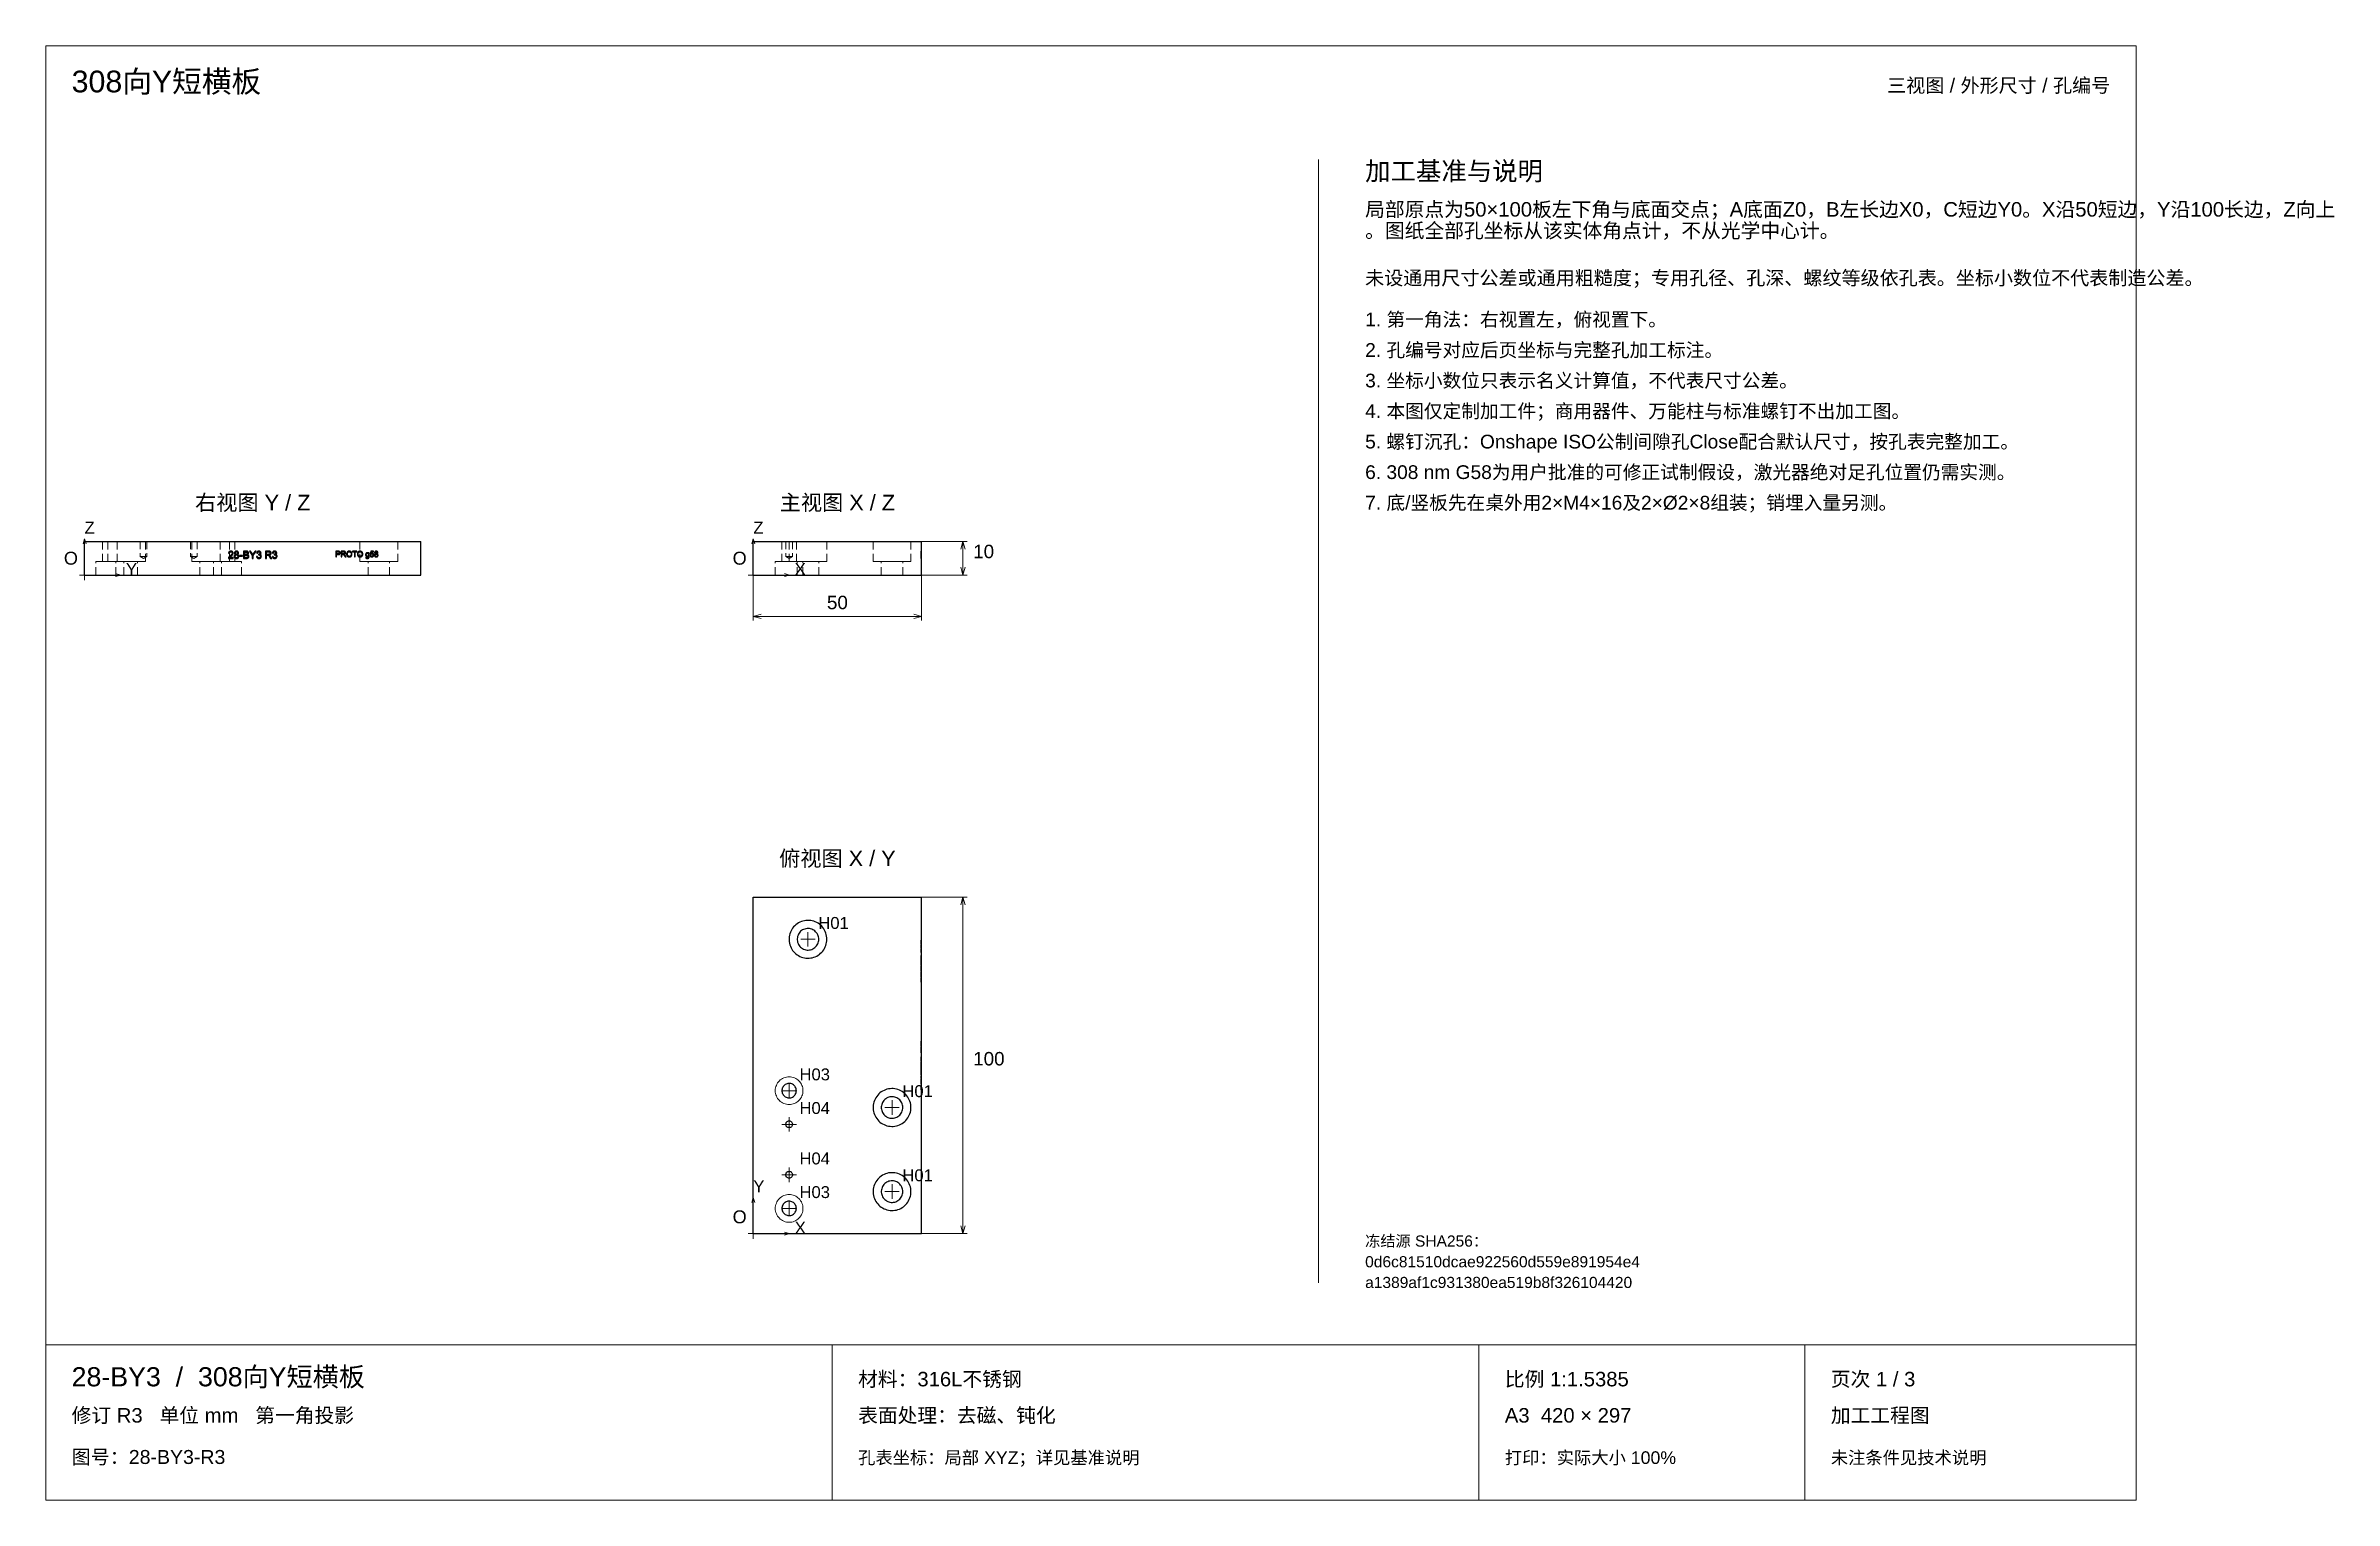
# Paper-space layout '01_三视图' of a CAD drawing. Header units: millimetres. Extents: x 8 to 450, y 8 to 289.
import ezdxf
from ezdxf.enums import TextEntityAlignment as Align

# ---------------------------------------------------------------- set-up
doc = ezdxf.new("R2010")
doc.units = ezdxf.units.MM
doc.linetypes.add('WP_HIDDEN', pattern=[2.3, 1.5, -0.8])
for name, color, linetype, lineweight in [('ANNOTATIONS', 7, 'CONTINUOUS', 18), ('HIDDEN', 7, 'WP_HIDDEN', 13), ('VISIBLE', 7, 'CONTINUOUS', 25)]:
    doc.layers.add(name, color=color, linetype=linetype, lineweight=lineweight)
doc.styles.add('CJK', font='Arial Unicode.ttf')

psp = doc.layouts.new('01_三视图')

# ---------------------------------------------------------------- texts
at = {"layer": 'ANNOTATIONS', "style": 'CJK'}
for s, height, p in [('308向Y短横板', 4.2, (13, 280)), ('加工基准与说明', 3.6, (263, 263)), ('局部原点为50×100板左下角与底面交点；A底面Z0，B左长边X0，C短边Y0。X沿50短边，Y沿100长边，Z向上', 2.8, (263, 256)), ('。图纸全部孔坐标从该实体角点计，不从光学中心计。', 2.8, (263, 251.9)), ('未设通用尺寸公差或通用粗糙度；专用孔径、孔深、螺纹等级依孔表。坐标小数位不代表制造公差。', 2.7, (263, 242.8)), ('1. 第一角法：右视置左，俯视置下。', 2.65, (263, 234.8)), ('2. 孔编号对应后页坐标与完整孔加工标注。', 2.65, (263, 228.9)), ('3. 坐标小数位只表示名义计算值，不代表尺寸公差。', 2.65, (263, 223)), ('4. 本图仅定制加工件；商用器件、万能柱与标准螺钉不出加工图。', 2.65, (263, 217.1)), ('5. 螺钉沉孔：Onshape ISO公制间隙孔Close配合默认尺寸，按孔表完整加工。', 2.65, (263, 211.2)), ('6. 308 nm G58为用户批准的可修正试制假设，激光器绝对足孔位置仍需实测。', 2.65, (263, 205.3)), ('7. 底/竖板先在桌外用2×M4×16及2×Ø2×8组装；销埋入量另测。', 2.65, (263, 199.4)), ('Z', 2.3, (15.5, 194.75)), ('Z', 2.3, (144.75, 194.75)), ('O', 2.5, (11.5, 188.75)), ('O', 2.5, (140.75, 188.75)), ('10', 2.6, (187.25, 190)), ('Y', 2.3, (23.5, 186.75)), ('X', 2.3, (152.75, 186.75)), ('H01', 2.3, (157.31, 118.38)), ('100', 2.6, (187.25, 92)), ('H03', 2.3, (153.67, 89.12)), ('H04', 2.3, (153.67, 82.62)), ('H01', 2.3, (173.56, 85.88)), ('H04', 2.3, (153.67, 72.88)), ('H01', 2.3, (173.56, 69.62)), ('Y', 2.3, (144.75, 67.5)), ('H03', 2.3, (153.67, 66.38)), ('O', 2.5, (140.75, 61.5)), ('X', 2.3, (152.75, 59.5)), ('冻结源 SHA256：', 2.15, (263, 57)), ('0d6c81510dcae922560d559e891954e4', 2.15, (263, 53)), ('a1389af1c931380ea519b8f326104420', 2.15, (263, 49)), ('28-BY3  /  308向Y短横板', 3.7, (13, 30)), ('材料：316L不锈钢', 2.8, (165, 30)), ('比例 1:1.5385', 2.8, (290, 30)), ('页次 1 / 3', 2.8, (353, 30)), ('修订 R3   单位 mm   第一角投影', 2.8, (13, 23)), ('表面处理：去磁、钝化', 2.8, (165, 23)), ('A3  420 × 297', 2.8, (290, 23)), ('加工工程图', 2.8, (353, 23)), ('图号：28-BY3-R3', 2.7, (13, 15)), ('孔表坐标：局部 XYZ；详见基准说明', 2.45, (165, 15)), ('打印：实际大小 100%', 2.45, (290, 15)), ('未注条件见技术说明', 2.45, (353, 15))]:
    psp.add_text(s, height=height, dxfattribs=at).set_placement(p)
psp.add_text('三视图 / 外形尺寸 / 孔编号', height=2.7, dxfattribs=at).set_placement((407, 280), align=Align.RIGHT)
for s, height, p in [('右视图 Y / Z', 3, (48, 199.25)), ('主视图 X / Z', 3, (161, 199.25)), ('50', 2.6, (161, 180.15)), ('俯视图 X / Y', 3, (161, 130.5))]:
    psp.add_text(s, height=height, dxfattribs=at).set_placement(p, align=Align.CENTER)

# ---------------------------------------------------------------- linework, layer by layer
at = {"layer": 'ANNOTATIONS'}
for p, q in [((412, 289), (8, 289)), ((8, 289), (8, 8)), ((412, 8), (412, 289)), ((254, 50), (254, 267)), ((15.5, 193.75), (15.22, 192.75)), ((15.5, 186.75), (15.5, 193.75)), ((15.5, 193.75), (15.78, 192.75)), ((144.75, 193.75), (144.47, 192.75)), ((144.75, 186.75), (144.75, 193.75)), ((144.75, 193.75), (145.03, 192.75)), ((177.25, 193.25), (186.05, 193.25)), ((185.25, 193.25), (184.83, 191.75)), ((185.25, 186.75), (185.25, 193.25)), ((185.25, 193.25), (185.67, 191.75)), ((14.5, 186.75), (16.5, 186.75)), ((15.5, 185.75), (15.5, 187.75)), ((15.5, 186.75), (22.5, 186.75)), ((22.5, 186.75), (21.5, 187.03)), ((22.5, 186.75), (21.5, 186.47)), ((143.75, 186.75), (145.75, 186.75)), ((144.75, 185.75), (144.75, 187.75)), ((144.75, 186.75), (151.75, 186.75)), ((144.75, 186.75), (144.75, 177.95)), ((151.75, 186.75), (150.75, 187.03)), ((151.75, 186.75), (150.75, 186.47)), ((177.25, 186.75), (177.25, 177.95)), ((177.25, 186.75), (186.05, 186.75)), ((185.25, 186.75), (184.83, 188.25)), ((185.25, 186.75), (185.67, 188.25)), ((144.75, 178.75), (146.25, 179.17)), ((144.75, 178.75), (177.25, 178.75)), ((144.75, 178.75), (146.25, 178.33)), ((177.25, 178.75), (175.75, 179.17)), ((177.25, 178.75), (175.75, 178.33)), ((177.25, 124.5), (186.05, 124.5)), ((185.25, 124.5), (184.83, 123)), ((185.25, 59.5), (185.25, 124.5)), ((185.25, 124.5), (185.67, 123)), ((153.91, 116.38), (156.71, 116.38)), ((155.31, 114.97), (155.31, 117.78)), ((151.67, 85.72), (151.67, 88.53)), ((150.27, 87.12), (153.07, 87.12)), ((171.56, 82.47), (171.56, 85.28)), ((150.27, 80.62), (153.07, 80.62)), ((151.67, 79.22), (151.67, 82.03)), ((170.16, 83.88), (172.96, 83.88)), ((150.27, 70.88), (153.07, 70.88)), ((151.67, 69.47), (151.67, 72.28)), ((144.75, 66.5), (144.47, 65.5)), ((144.75, 59.5), (144.75, 66.5)), ((144.75, 66.5), (145.03, 65.5)), ((170.16, 67.62), (172.96, 67.62)), ((171.56, 66.22), (171.56, 69.03)), ((150.27, 64.37), (153.07, 64.37)), ((151.67, 62.98), (151.67, 65.78)), ((143.75, 59.5), (145.75, 59.5)), ((144.75, 58.5), (144.75, 60.5)), ((144.75, 59.5), (151.75, 59.5)), ((151.75, 59.5), (150.75, 59.78)), ((151.75, 59.5), (150.75, 59.22)), ((177.25, 59.5), (186.05, 59.5)), ((185.25, 59.5), (184.83, 61)), ((185.25, 59.5), (185.67, 61)), ((8, 38), (412, 38)), ((160, 8), (160, 38)), ((285, 8), (285, 38)), ((348, 8), (348, 38)), ((8, 8), (412, 8))]:
    psp.add_line(p, q, dxfattribs=at)
at = {"layer": 'HIDDEN'}
for points in [[(21.77, 193.25), (21.74, 193.25), (21.63, 193.25), (21.47, 193.25), (21.25, 193.25), (20.98, 193.25), (20.69, 193.25), (20.37, 193.25), (20.06, 193.25), (19.77, 193.25), (19.5, 193.25), (19.28, 193.25), (19.12, 193.25), (19.01, 193.25), (18.98, 193.25)], [(18.98, 193.25), (18.99, 193.25), (19.01, 193.25), (19.06, 193.25), (19.12, 193.25), (19.19, 193.25), (19.28, 193.25), (19.39, 193.25), (19.5, 193.25), (19.63, 193.25), (19.77, 193.25), (19.91, 193.25), (20.06, 193.25), (20.22, 193.25), (20.37, 193.25)], [(18.98, 189.35), (18.98, 193.25)], [(27.28, 193.25), (27.19, 193.25), (26.92, 193.25), (26.48, 193.25), (25.9, 193.25), (25.21, 193.25), (24.44, 193.25), (23.62, 193.25), (22.81, 193.25), (22.04, 193.25), (21.35, 193.25), (20.77, 193.25), (20.33, 193.25), (20.06, 193.25), (19.97, 193.25)], [(19.97, 193.25), (19.99, 193.25), (20.06, 193.25), (20.17, 193.25), (20.33, 193.25), (20.53, 193.25), (20.77, 193.25), (21.04, 193.25), (21.35, 193.25), (21.68, 193.25), (22.04, 193.25), (22.42, 193.25), (22.81, 193.25), (23.22, 193.25), (23.62, 193.25)], [(19.97, 189.35), (19.97, 193.25)], [(20.37, 193.25), (20.53, 193.25), (20.69, 193.25), (20.84, 193.25), (20.98, 193.25), (21.12, 193.25), (21.25, 193.25), (21.36, 193.25), (21.47, 193.25), (21.56, 193.25), (21.63, 193.25), (21.69, 193.25), (21.74, 193.25), (21.76, 193.25), (21.77, 193.25)], [(21.77, 189.35), (21.77, 193.25)], [(23.62, 193.25), (24.03, 193.25), (24.44, 193.25), (24.83, 193.25), (25.21, 193.25), (25.57, 193.25), (25.9, 193.25), (26.21, 193.25), (26.48, 193.25), (26.72, 193.25), (26.92, 193.25), (27.08, 193.25), (27.19, 193.25), (27.26, 193.25), (27.28, 193.25)], [(27.53, 193.25), (27.51, 193.25), (27.46, 193.25), (27.39, 193.25), (27.28, 193.25), (27.16, 193.25), (27.02, 193.25), (26.87, 193.25), (26.73, 193.25), (26.59, 193.25), (26.47, 193.25), (26.36, 193.25), (26.29, 193.25), (26.24, 193.25), (26.22, 193.25)], [(26.22, 193.25), (26.23, 193.25), (26.24, 193.25), (26.26, 193.25), (26.29, 193.25), (26.32, 193.25), (26.36, 193.25), (26.41, 193.25), (26.47, 193.25), (26.53, 193.25), (26.59, 193.25), (26.66, 193.25), (26.73, 193.25), (26.8, 193.25), (26.87, 193.25)], [(26.22, 193.25), (26.22, 190.32)], [(27.53, 190.32), (27.51, 190.32), (27.46, 190.32), (27.39, 190.32), (27.28, 190.32), (27.16, 190.32), (27.02, 190.32), (26.87, 190.32), (26.73, 190.32), (26.59, 190.32), (26.47, 190.32), (26.36, 190.32), (26.29, 190.32), (26.24, 190.32), (26.22, 190.32)], [(26.22, 190.32), (26.23, 190.32), (26.24, 190.32), (26.26, 190.32), (26.29, 190.32), (26.32, 190.32), (26.36, 190.32), (26.41, 190.32), (26.47, 190.32), (26.53, 190.32), (26.59, 190.32), (26.66, 190.32), (26.73, 190.32), (26.8, 190.32), (26.87, 190.32)], [(26.87, 189.93), (26.22, 190.32)], [(26.87, 193.25), (26.95, 193.25), (27.02, 193.25), (27.09, 193.25), (27.16, 193.25), (27.22, 193.25), (27.28, 193.25), (27.34, 193.25), (27.39, 193.25), (27.43, 193.25), (27.46, 193.25), (27.49, 193.25), (27.51, 193.25), (27.52, 193.25), (27.53, 193.25)], [(26.87, 190.32), (26.95, 190.32), (27.02, 190.32), (27.09, 190.32), (27.16, 190.32), (27.22, 190.32), (27.28, 190.32), (27.34, 190.32), (27.39, 190.32), (27.43, 190.32), (27.46, 190.32), (27.49, 190.32), (27.51, 190.32), (27.52, 190.32), (27.53, 190.32)], [(26.87, 189.93), (27.53, 190.32)], [(27.28, 189.35), (27.28, 193.25)], [(27.53, 193.25), (27.53, 190.32)], [(37.28, 193.25), (37.26, 193.25), (37.21, 193.25), (37.14, 193.25), (37.03, 193.25), (36.91, 193.25), (36.77, 193.25), (36.62, 193.25), (36.48, 193.25), (36.34, 193.25), (36.22, 193.25), (36.11, 193.25), (36.04, 193.25), (35.99, 193.25), (35.97, 193.25)], [(35.97, 193.25), (35.98, 193.25), (35.99, 193.25), (36.01, 193.25), (36.04, 193.25), (36.07, 193.25), (36.11, 193.25), (36.16, 193.25), (36.22, 193.25), (36.28, 193.25), (36.34, 193.25), (36.41, 193.25), (36.48, 193.25), (36.55, 193.25), (36.62, 193.25)], [(35.97, 193.25), (35.97, 190.32)], [(37.28, 190.32), (37.26, 190.32), (37.21, 190.32), (37.14, 190.32), (37.03, 190.32), (36.91, 190.32), (36.77, 190.32), (36.62, 190.32), (36.48, 190.32), (36.34, 190.32), (36.22, 190.32), (36.11, 190.32), (36.04, 190.32), (35.99, 190.32), (35.97, 190.32)], [(35.97, 190.32), (35.98, 190.32), (35.99, 190.32), (36.01, 190.32), (36.04, 190.32), (36.07, 190.32), (36.11, 190.32), (36.16, 190.32), (36.22, 190.32), (36.28, 190.32), (36.34, 190.32), (36.41, 190.32), (36.48, 190.32), (36.55, 190.32), (36.62, 190.32)], [(36.62, 189.93), (35.97, 190.32)], [(43.53, 193.25), (43.44, 193.25), (43.17, 193.25), (42.73, 193.25), (42.15, 193.25), (41.46, 193.25), (40.69, 193.25), (39.87, 193.25), (39.06, 193.25), (38.29, 193.25), (37.6, 193.25), (37.02, 193.25), (36.58, 193.25), (36.31, 193.25), (36.22, 193.25)], [(36.22, 193.25), (36.24, 193.25), (36.31, 193.25), (36.42, 193.25), (36.58, 193.25), (36.78, 193.25), (37.02, 193.25), (37.29, 193.25), (37.6, 193.25), (37.93, 193.25), (38.29, 193.25), (38.67, 193.25), (39.06, 193.25), (39.47, 193.25), (39.87, 193.25)], [(36.22, 189.35), (36.22, 193.25)], [(36.62, 193.25), (36.7, 193.25), (36.77, 193.25), (36.84, 193.25), (36.91, 193.25), (36.97, 193.25), (37.03, 193.25), (37.09, 193.25), (37.14, 193.25), (37.18, 193.25), (37.21, 193.25), (37.24, 193.25), (37.26, 193.25), (37.27, 193.25), (37.28, 193.25)], [(36.62, 190.32), (36.7, 190.32), (36.77, 190.32), (36.84, 190.32), (36.91, 190.32), (36.97, 190.32), (37.03, 190.32), (37.09, 190.32), (37.14, 190.32), (37.18, 190.32), (37.21, 190.32), (37.24, 190.32), (37.26, 190.32), (37.27, 190.32), (37.28, 190.32)], [(36.62, 189.93), (37.28, 190.32)], [(37.28, 193.25), (37.28, 190.32)], [(39.87, 193.25), (40.28, 193.25), (40.69, 193.25), (41.08, 193.25), (41.46, 193.25), (41.82, 193.25), (42.15, 193.25), (42.46, 193.25), (42.73, 193.25), (42.97, 193.25), (43.17, 193.25), (43.33, 193.25), (43.44, 193.25), (43.51, 193.25), (43.53, 193.25)], [(44.52, 193.25), (44.49, 193.25), (44.38, 193.25), (44.22, 193.25), (44, 193.25), (43.73, 193.25), (43.44, 193.25), (43.12, 193.25), (42.81, 193.25), (42.52, 193.25), (42.25, 193.25), (42.03, 193.25), (41.87, 193.25), (41.76, 193.25), (41.73, 193.25)], [(41.73, 193.25), (41.74, 193.25), (41.76, 193.25), (41.81, 193.25), (41.87, 193.25), (41.94, 193.25), (42.03, 193.25), (42.14, 193.25), (42.25, 193.25), (42.38, 193.25), (42.52, 193.25), (42.66, 193.25), (42.81, 193.25), (42.97, 193.25), (43.12, 193.25)], [(41.73, 189.35), (41.73, 193.25)], [(43.12, 193.25), (43.28, 193.25), (43.44, 193.25), (43.59, 193.25), (43.73, 193.25), (43.87, 193.25), (44, 193.25), (44.11, 193.25), (44.22, 193.25), (44.31, 193.25), (44.38, 193.25), (44.44, 193.25), (44.49, 193.25), (44.51, 193.25), (44.52, 193.25)], [(43.53, 189.35), (43.53, 193.25)], [(44.52, 189.35), (44.52, 193.25)], [(76.03, 193.25), (75.94, 193.25), (75.67, 193.25), (75.23, 193.25), (74.65, 193.25), (73.96, 193.25), (73.19, 193.25), (72.37, 193.25), (71.56, 193.25), (70.79, 193.25), (70.1, 193.25), (69.52, 193.25), (69.08, 193.25), (68.81, 193.25), (68.72, 193.25)], [(68.72, 193.25), (68.74, 193.25), (68.81, 193.25), (68.92, 193.25), (69.08, 193.25), (69.28, 193.25), (69.52, 193.25), (69.79, 193.25), (70.1, 193.25), (70.43, 193.25), (70.79, 193.25), (71.17, 193.25), (71.56, 193.25), (71.97, 193.25), (72.37, 193.25)], [(68.72, 189.35), (68.72, 193.25)], [(72.37, 193.25), (72.78, 193.25), (73.19, 193.25), (73.58, 193.25), (73.96, 193.25), (74.32, 193.25), (74.65, 193.25), (74.96, 193.25), (75.23, 193.25), (75.47, 193.25), (75.67, 193.25), (75.83, 193.25), (75.94, 193.25), (76.01, 193.25), (76.03, 193.25)], [(76.03, 189.35), (76.03, 193.25)], [(153.07, 193.25), (153.03, 193.25), (152.93, 193.25), (152.77, 193.25), (152.54, 193.25), (152.28, 193.25), (151.98, 193.25), (151.67, 193.25), (151.36, 193.25), (151.07, 193.25), (150.8, 193.25), (150.58, 193.25), (150.41, 193.25), (150.31, 193.25), (150.28, 193.25)], [(150.28, 189.35), (150.28, 193.25)], [(151.02, 193.25), (151.04, 193.25), (151.08, 193.25), (151.16, 193.25), (151.27, 193.25), (151.39, 193.25), (151.53, 193.25), (151.67, 193.25), (151.82, 193.25), (151.96, 193.25), (152.08, 193.25), (152.18, 193.25), (152.26, 193.25), (152.31, 193.25), (152.33, 193.25)], [(151.02, 193.25), (151.02, 190.32)], [(151.02, 190.32), (151.04, 190.32), (151.08, 190.32), (151.16, 190.32), (151.27, 190.32), (151.39, 190.32), (151.53, 190.32), (151.67, 190.32), (151.82, 190.32), (151.96, 190.32), (152.08, 190.32), (152.18, 190.32), (152.26, 190.32), (152.31, 190.32), (152.33, 190.32)], [(151.02, 190.32), (151.67, 189.93)], [(158.97, 193.25), (158.88, 193.25), (158.61, 193.25), (158.17, 193.25), (157.59, 193.25), (156.9, 193.25), (156.13, 193.25), (155.31, 193.25), (154.5, 193.25), (153.73, 193.25), (153.03, 193.25), (152.45, 193.25), (152.02, 193.25), (151.75, 193.25), (151.66, 193.25)], [(151.66, 189.35), (151.66, 193.25)], [(151.67, 189.93), (152.33, 190.32)], [(152.33, 193.25), (152.33, 190.32)], [(153.07, 189.35), (153.07, 193.25)], [(158.97, 189.35), (158.97, 193.25)], [(175.22, 193.25), (175.13, 193.25), (174.86, 193.25), (174.42, 193.25), (173.84, 193.25), (173.15, 193.25), (172.38, 193.25), (171.56, 193.25), (170.75, 193.25), (169.98, 193.25), (169.28, 193.25), (168.7, 193.25), (168.27, 193.25), (168, 193.25), (167.91, 193.25)], [(167.91, 189.35), (167.91, 193.25)], [(175.22, 189.35), (175.22, 193.25)], [(177.12, 191.36), (177.12, 191.36)], [(177.12, 191.36), (177.12, 191.36)], [(177.25, 191.36), (177.12, 191.36)], [(177.12, 191.36), (177.12, 191.35)], [(177.25, 191.36), (177.12, 191.36)], [(177.12, 191.36), (177.12, 191.36)], [(177.25, 191.36), (177.12, 191.36)], [(177.12, 191.36), (177.12, 191.36)], [(177.25, 191.36), (177.12, 191.36)], [(177.12, 191.36), (177.12, 191.36)], [(177.25, 191.36), (177.12, 191.36)], [(177.12, 191.36), (177.12, 191.36)], [(177.25, 191.36), (177.12, 191.36)], [(177.12, 191.36), (177.12, 191.36)], [(177.25, 191.36), (177.12, 191.36)], [(177.12, 191.36), (177.12, 191.36)], [(177.12, 191.35), (177.12, 191.36)], [(177.12, 191.35), (177.12, 191.36)], [(177.25, 191.36), (177.12, 191.36)], [(177.12, 191.36), (177.12, 191.36)], [(177.25, 191.36), (177.12, 191.36)], [(177.12, 191.36), (177.12, 191.36)], [(177.25, 191.36), (177.12, 191.36)], [(177.12, 191.36), (177.12, 191.36)], [(177.25, 191.36), (177.12, 191.36)], [(177.12, 191.36), (177.12, 191.36)], [(177.25, 191.36), (177.12, 191.36)], [(177.12, 191.36), (177.12, 191.36)], [(177.25, 191.36), (177.12, 191.36)], [(177.12, 191.36), (177.12, 191.36)], [(177.25, 191.36), (177.12, 191.36)], [(177.12, 191.36), (177.12, 191.35)], [(177.25, 191.36), (177.12, 191.36)], [(177.12, 191.36), (177.12, 189.96)], [(177.25, 191.36), (177.12, 191.36)], [(177.12, 191.36), (177.12, 191.36)], [(177.25, 191.36), (177.12, 191.36)], [(177.12, 191.36), (177.12, 191.36)], [(177.12, 191.35), (177.12, 191.36)], [(177.12, 191.36), (177.12, 190.55)], [(177.12, 190.94), (177.12, 191.36)], [(177.12, 191.36), (177.12, 190.95)], [(177.25, 191.36), (177.12, 191.36)], [(177.12, 191.36), (177.12, 191.36)], [(177.25, 191.36), (177.12, 191.36)], [(177.12, 191.36), (177.12, 191.36)], [(177.12, 191.35), (177.12, 191.36)], [(177.25, 191.36), (177.12, 191.36)], [(177.12, 191.36), (177.12, 191.35)], [(177.25, 191.36), (177.12, 191.36)], [(177.12, 191.36), (177.12, 191.36)], [(177.25, 191.36), (177.12, 191.36)], [(177.12, 191.36), (177.12, 191.36)], [(177.25, 191.36), (177.12, 191.36)], [(177.12, 191.36), (177.12, 191.36)], [(177.12, 191.36), (177.12, 191.36)], [(177.25, 191.36), (177.12, 191.36)], [(177.12, 191.36), (177.12, 191.36)], [(177.25, 191.36), (177.12, 191.36)], [(177.12, 191.36), (177.12, 191.36)], [(177.25, 191.36), (177.12, 191.36)], [(177.12, 191.36), (177.12, 191.36)], [(177.25, 191.36), (177.12, 191.36)], [(177.12, 191.36), (177.12, 191.36)], [(177.12, 191.35), (177.12, 191.36)], [(177.12, 191.35), (177.12, 191.36)], [(177.25, 191.36), (177.12, 191.36)], [(177.12, 191.36), (177.12, 191.36)], [(177.25, 191.36), (177.12, 191.36)], [(177.12, 191.36), (177.12, 191.36)], [(177.25, 191.36), (177.12, 191.36)], [(177.12, 191.36), (177.12, 191.36)], [(177.25, 191.36), (177.12, 191.36)], [(177.12, 191.36), (177.12, 191.36)], [(177.25, 191.36), (177.12, 191.36)], [(177.12, 191.36), (177.12, 191.36)], [(177.25, 191.36), (177.12, 191.36)], [(177.12, 191.36), (177.12, 191.36)], [(177.25, 191.36), (177.12, 191.36)], [(177.12, 191.36), (177.12, 191.36)], [(177.25, 191.36), (177.12, 191.36)], [(177.12, 191.36), (177.12, 191.35)], [(177.12, 191.34), (177.12, 191.35)], [(177.25, 191.35), (177.12, 191.35)], [(177.12, 191.35), (177.12, 191.35)], [(177.25, 191.35), (177.12, 191.35)], [(177.12, 191.35), (177.12, 191.35)], [(177.25, 191.35), (177.12, 191.35)], [(177.12, 191.35), (177.12, 191.34)], [(177.25, 191.34), (177.12, 191.34)], [(177.12, 191.34), (177.12, 191.34)], [(177.25, 191.35), (177.12, 191.35)], [(177.12, 191.35), (177.12, 191.34)], [(177.25, 191.35), (177.12, 191.35)], [(177.25, 191.35), (177.12, 191.35)], [(177.12, 191.35), (177.12, 191.35)], [(177.12, 191.34), (177.12, 191.35)], [(177.25, 191.35), (177.12, 191.35)], [(177.12, 191.35), (177.12, 191.22)], [(177.12, 191.35), (177.12, 190.26)], [(177.25, 191.34), (177.12, 191.34)], [(177.12, 191.34), (177.12, 191.35)], [(177.12, 191.34), (177.12, 191.34)], [(177.25, 191.34), (177.12, 191.34)], [(177.12, 191.34), (177.12, 191.35)], [(177.12, 191.34), (177.12, 191.34)], [(177.12, 191.34), (177.12, 191.35)], [(177.25, 191.35), (177.12, 191.35)], [(177.12, 191.35), (177.12, 191.35)], [(177.25, 191.35), (177.12, 191.35)], [(177.25, 191.35), (177.12, 191.35)], [(177.12, 191.35), (177.12, 191.35)], [(177.25, 191.35), (177.12, 191.35)], [(177.12, 191.35), (177.12, 191.34)], [(177.25, 191.35), (177.12, 191.35)], [(177.25, 191.35), (177.12, 191.35)], [(177.12, 191.35), (177.12, 191.35)], [(177.12, 191.34), (177.12, 191.35)], [(177.25, 191.35), (177.12, 191.35)], [(177.25, 191.35), (177.12, 191.35)], [(177.12, 191.35), (177.12, 191.35)], [(177.12, 191.34), (177.12, 191.35)], [(177.25, 191.34), (177.12, 191.34)], [(177.12, 191.34), (177.12, 191.34)], [(177.25, 191.35), (177.12, 191.35)], [(177.12, 191.35), (177.12, 191.34)], [(177.25, 191.35), (177.12, 191.35)], [(177.12, 191.35), (177.12, 191.35)], [(177.25, 191.35), (177.12, 191.35)], [(177.25, 191.35), (177.12, 191.35)], [(177.12, 191.35), (177.12, 191.35)], [(177.12, 191.34), (177.12, 191.35)], [(177.12, 191.34), (177.12, 191.35)], [(177.25, 191.35), (177.12, 191.35)], [(177.12, 191.35), (177.12, 191.35)], [(177.25, 191.35), (177.12, 191.35)], [(177.25, 191.35), (177.12, 191.35)], [(177.12, 191.35), (177.12, 191.35)], [(177.25, 191.35), (177.12, 191.35)], [(177.12, 191.35), (177.12, 191.34)], [(177.25, 191.34), (177.12, 191.34)], [(177.12, 191.34), (177.12, 191.34)], [(177.12, 191.33), (177.12, 191.34)], [(177.25, 191.34), (177.12, 191.34)], [(177.12, 191.34), (177.12, 191.34)], [(177.25, 191.34), (177.12, 191.34)], [(177.25, 191.34), (177.12, 191.34)], [(177.12, 191.34), (177.12, 191.33)], [(177.25, 191.34), (177.12, 191.34)], [(177.12, 191.34), (177.12, 191.33)], [(177.25, 191.34), (177.12, 191.34)], [(177.12, 191.34), (177.12, 191.34)], [(177.25, 191.34), (177.12, 191.34)], [(177.12, 191.32), (177.12, 191.34)], [(177.25, 191.34), (177.12, 191.34)], [(177.25, 191.34), (177.12, 191.34)], [(177.12, 191.34), (177.12, 191.34)], [(177.25, 191.34), (177.12, 191.34)], [(177.12, 191.34), (177.12, 191.34)], [(177.12, 191.33), (177.12, 191.34)], [(177.25, 191.34), (177.12, 191.34)], [(177.25, 191.34), (177.12, 191.34)], [(177.12, 191.34), (177.12, 191.34)], [(177.25, 191.34), (177.12, 191.34)], [(177.12, 191.34), (177.12, 191.34)], [(177.12, 191.33), (177.12, 191.34)], [(177.12, 191.33), (177.12, 191.34)], [(177.25, 191.34), (177.12, 191.34)], [(177.25, 191.34), (177.12, 191.34)], [(177.12, 191.34), (177.12, 191.33)], [(177.25, 191.34), (177.12, 191.34)], [(177.25, 191.34), (177.12, 191.34)], [(177.12, 191.34), (177.12, 191.34)], [(177.12, 191.33), (177.12, 191.34)], [(177.25, 191.34), (177.12, 191.34)], [(177.25, 191.34), (177.12, 191.34)], [(177.12, 191.34), (177.12, 191.34)], [(177.12, 191.33), (177.12, 191.34)], [(177.25, 191.34), (177.12, 191.34)], [(177.12, 191.34), (177.12, 191.33)], [(177.25, 191.34), (177.12, 191.34)], [(177.25, 191.34), (177.12, 191.34)], [(177.12, 191.34), (177.12, 191.34)], [(177.12, 191.33), (177.12, 191.34)], [(177.12, 191.33), (177.12, 191.34)], [(177.25, 191.34), (177.12, 191.34)], [(177.12, 191.34), (177.12, 191.34)], [(177.25, 191.34), (177.12, 191.34)], [(177.25, 191.34), (177.12, 191.34)], [(177.12, 191.34), (177.12, 191.33)], [(177.12, 191.32), (177.12, 191.33)], [(177.25, 191.33), (177.12, 191.33)], [(177.25, 191.33), (177.12, 191.33)], [(177.12, 191.33), (177.12, 191.32)], [(177.25, 191.33), (177.12, 191.33)], [(177.12, 191.33), (177.12, 190.77)], [(177.12, 191.2), (177.12, 191.33)], [(177.25, 191.33), (177.12, 191.33)], [(177.12, 191.33), (177.12, 191.32)], [(177.25, 191.33), (177.12, 191.33)], [(177.25, 191.33), (177.12, 191.33)], [(177.12, 191.33), (177.12, 191.33)], [(177.12, 191.32), (177.12, 191.33)], [(177.25, 191.33), (177.12, 191.33)], [(177.25, 191.33), (177.12, 191.33)], [(177.12, 191.33), (177.12, 191.33)], [(177.12, 191.32), (177.12, 191.33)], [(177.12, 191.32), (177.12, 191.33)], [(177.25, 191.33), (177.12, 191.33)], [(177.25, 191.33), (177.12, 191.33)], [(177.25, 191.33), (177.12, 191.33)], [(177.12, 191.33), (177.12, 191.32)], [(177.12, 191.33), (177.12, 191.33)], [(177.25, 191.33), (177.12, 191.33)], [(177.12, 191.32), (177.12, 191.33)], [(177.25, 191.33), (177.12, 191.33)], [(177.12, 191.32), (177.12, 191.33)], [(177.25, 191.33), (177.12, 191.33)], [(177.12, 191.33), (177.12, 191.32)], [(177.25, 191.33), (177.12, 191.33)], [(177.12, 191.32), (177.12, 191.33)], [(177.12, 191.32), (177.12, 191.33)], [(177.25, 191.33), (177.12, 191.33)], [(177.25, 191.33), (177.12, 191.33)], [(177.12, 191.33), (177.12, 191.32)], [(177.12, 191.3), (177.12, 191.32)], [(177.25, 191.32), (177.12, 191.32)], [(177.25, 191.32), (177.12, 191.32)], [(177.12, 191.32), (177.12, 191.3)], [(177.25, 191.32), (177.12, 191.32)], [(177.12, 191.32), (177.12, 191.31)], [(177.25, 191.32), (177.12, 191.32)], [(177.12, 191.31), (177.12, 191.32)], [(177.25, 191.32), (177.12, 191.32)], [(177.25, 191.32), (177.12, 191.32)], [(177.12, 191.32), (177.12, 191.32)], [(177.12, 191.31), (177.12, 191.32)], [(177.25, 191.32), (177.12, 191.32)], [(177.25, 191.32), (177.12, 191.32)], [(177.12, 191.32), (177.12, 191.32)], [(177.12, 191.31), (177.12, 191.32)], [(177.12, 191.3), (177.12, 191.32)], [(177.25, 191.32), (177.12, 191.32)], [(177.25, 191.32), (177.12, 191.32)], [(177.12, 191.32), (177.12, 191.31)], [(177.25, 191.32), (177.12, 191.32)], [(177.12, 191.31), (177.12, 191.32)], [(177.25, 191.32), (177.12, 191.32)], [(177.12, 191.31), (177.12, 191.32)], [(177.25, 191.32), (177.12, 191.32)], [(177.12, 191.32), (177.12, 191.31)], [(177.25, 191.32), (177.12, 191.32)], [(177.12, 191.32), (177.12, 191.32)], [(177.25, 191.32), (177.12, 191.32)], [(177.12, 191.31), (177.12, 191.32)], [(177.12, 191.31), (177.12, 191.32)], [(177.25, 191.32), (177.12, 191.32)], [(177.25, 191.32), (177.12, 191.32)], [(177.12, 191.32), (177.12, 191.32)], [(177.25, 191.32), (177.12, 191.32)], [(177.12, 191.32), (177.12, 191.31)], [(177.25, 191.31), (177.12, 191.31)], [(177.12, 191.31), (177.12, 191.29)], [(177.25, 191.31), (177.12, 191.31)], [(177.12, 191.29), (177.12, 191.31)], [(177.25, 191.31), (177.12, 191.31)], [(177.12, 191.3), (177.12, 191.31)], [(177.25, 191.31), (177.12, 191.31)], [(177.12, 191.3), (177.12, 191.31)], [(177.25, 191.31), (177.12, 191.31)], [(177.12, 191.31), (177.12, 191.3)], [(177.25, 191.31), (177.12, 191.31)], [(177.12, 191.3), (177.12, 191.31)], [(177.25, 191.31), (177.12, 191.31)], [(177.12, 191.29), (177.12, 191.31)], [(177.25, 191.31), (177.12, 191.31)], [(177.12, 191.31), (177.12, 191.3)], [(177.25, 191.31), (177.12, 191.31)], [(177.25, 191.31), (177.12, 191.31)], [(177.12, 191.31), (177.12, 191.31)], [(177.12, 191.29), (177.12, 191.31)], [(177.12, 191.3), (177.12, 191.31)], [(177.25, 191.31), (177.12, 191.31)], [(177.25, 191.31), (177.12, 191.31)], [(177.12, 191.31), (177.12, 191.3)], [(177.12, 191.29), (177.12, 191.3)], [(177.25, 191.3), (177.12, 191.3)], [(177.25, 191.3), (177.12, 191.3)], [(177.12, 191.3), (177.12, 191.29)], [(177.25, 191.3), (177.12, 191.3)], [(177.12, 191.29), (177.12, 191.3)], [(177.25, 191.3), (177.12, 191.3)], [(177.12, 191.29), (177.12, 191.3)], [(177.12, 191.29), (177.12, 191.3)], [(177.25, 191.3), (177.12, 191.3)], [(177.25, 191.3), (177.12, 191.3)], [(177.12, 191.3), (177.12, 191.29)], [(177.25, 191.3), (177.12, 191.3)], [(177.12, 191.29), (177.12, 191.3)], [(177.25, 191.3), (177.12, 191.3)], [(177.12, 191.3), (177.12, 191.29)], [(177.12, 191.29), (177.12, 191.3)], [(177.25, 191.3), (177.12, 191.3)], [(177.25, 191.3), (177.12, 191.3)], [(177.12, 191.3), (177.12, 191.29)], [(177.12, 191.27), (177.12, 191.29)], [(177.25, 191.29), (177.12, 191.29)], [(177.25, 191.29), (177.12, 191.29)], [(177.12, 191.29), (177.12, 191.27)], [(177.25, 191.29), (177.12, 191.29)], [(177.12, 191.29), (177.12, 191.28)], [(177.25, 191.29), (177.12, 191.29)], [(177.12, 191.27), (177.12, 191.29)], [(177.25, 191.29), (177.12, 191.29)], [(177.12, 191.28), (177.12, 191.29)], [(177.25, 191.29), (177.12, 191.29)], [(177.12, 191.28), (177.12, 191.29)], [(177.12, 191.27), (177.12, 191.29)], [(177.25, 191.29), (177.12, 191.29)], [(177.25, 191.29), (177.12, 191.29)], [(177.12, 191.29), (177.12, 191.28)], [(177.25, 191.29), (177.12, 191.29)], [(177.12, 191.27), (177.12, 191.29)], [(177.25, 191.29), (177.12, 191.29)], [(177.12, 191.28), (177.12, 191.29)], [(177.25, 191.29), (177.12, 191.29)], [(177.12, 191.29), (177.12, 191.27)], [(177.25, 191.29), (177.12, 191.29)], [(177.12, 191.28), (177.12, 191.29)], [(177.12, 191.28), (177.12, 191.29)], [(177.25, 191.29), (177.12, 191.29)], [(177.25, 191.29), (177.12, 191.29)], [(177.12, 191.29), (177.12, 191.27)], [(177.25, 191.28), (177.12, 191.28)], [(177.12, 191.28), (177.12, 191.26)], [(177.25, 191.28), (177.12, 191.28)], [(177.12, 191.26), (177.12, 191.28)], [(177.25, 191.28), (177.12, 191.28)], [(177.12, 191.27), (177.12, 191.28)], [(177.25, 191.28), (177.12, 191.28)], [(177.12, 191.28), (177.12, 191.27)], [(177.25, 191.28), (177.12, 191.28)], [(177.12, 191.26), (177.12, 191.28)], [(177.25, 191.28), (177.12, 191.28)], [(177.12, 191.27), (177.12, 191.28)], [(177.12, 191.27), (177.12, 191.28)], [(177.25, 191.28), (177.12, 191.28)], [(177.12, 191.25), (177.12, 191.27)], [(177.25, 191.27), (177.12, 191.27)], [(177.25, 191.27), (177.12, 191.27)], [(177.12, 191.27), (177.12, 191.25)], [(177.25, 191.27), (177.12, 191.27)], [(177.12, 191.25), (177.12, 191.27)], [(177.25, 191.27), (177.12, 191.27)], [(177.12, 191.26), (177.12, 191.27)], [(177.12, 191.26), (177.12, 191.27)], [(177.25, 191.27), (177.12, 191.27)], [(177.25, 191.27), (177.12, 191.27)], [(177.12, 191.27), (177.12, 191.26)], [(177.25, 191.27), (177.12, 191.27)], [(177.12, 191.25), (177.12, 191.27)], [(177.25, 191.27), (177.12, 191.27)], [(177.12, 191.27), (177.12, 191.26)], [(177.25, 191.27), (177.12, 191.27)], [(177.12, 191.26), (177.12, 191.27)], [(177.12, 191.25), (177.12, 191.27)], [(177.25, 191.27), (177.12, 191.27)], [(177.25, 191.27), (177.12, 191.27)], [(177.12, 191.27), (177.12, 191.26)], [(177.25, 191.26), (177.12, 191.26)], [(177.12, 191.26), (177.12, 191.25)], [(177.25, 191.26), (177.12, 191.26)], [(177.12, 191.25), (177.12, 191.26)], [(177.25, 191.26), (177.12, 191.26)], [(177.12, 191.25), (177.12, 191.26)], [(177.12, 191.24), (177.12, 191.26)], [(177.25, 191.26), (177.12, 191.26)], [(177.25, 191.26), (177.12, 191.26)], [(177.12, 191.26), (177.12, 191.25)], [(177.25, 191.26), (177.12, 191.26)], [(177.12, 191.25), (177.12, 191.26)], [(177.25, 191.26), (177.12, 191.26)], [(177.12, 191.26), (177.12, 191.25)], [(177.25, 191.26), (177.12, 191.26)], [(177.12, 191.25), (177.12, 191.26)], [(177.25, 191.26), (177.12, 191.26)], [(177.12, 191.26), (177.12, 191.25)], [(177.12, 191.22), (177.12, 191.25)], [(177.25, 191.25), (177.12, 191.25)], [(177.25, 191.25), (177.12, 191.25)], [(177.12, 191.25), (177.12, 191.23)], [(177.25, 191.25), (177.12, 191.25)], [(177.12, 191.25), (177.12, 191.23)], [(177.25, 191.25), (177.12, 191.25)], [(177.12, 191.23), (177.12, 191.25)], [(177.25, 191.25), (177.12, 191.25)], [(177.12, 191.23), (177.12, 191.25)], [(177.25, 191.25), (177.12, 191.25)], [(177.12, 191.24), (177.12, 191.25)], [(177.25, 191.25), (177.12, 191.25)], [(177.12, 191.25), (177.12, 191.23)], [(177.25, 191.25), (177.12, 191.25)], [(177.12, 191.23), (177.12, 191.25)], [(177.25, 191.25), (177.12, 191.25)], [(177.12, 191.23), (177.12, 191.25)], [(177.25, 191.25), (177.12, 191.25)], [(177.12, 191.25), (177.12, 191.23)], [(177.25, 191.25), (177.12, 191.25)], [(177.12, 191.23), (177.12, 191.25)], [(177.12, 191.24), (177.12, 191.25)], [(177.25, 191.25), (177.12, 191.25)], [(177.25, 191.25), (177.12, 191.25)], [(177.12, 191.25), (177.12, 191.23)], [(177.25, 191.24), (177.12, 191.24)], [(177.12, 191.23), (177.12, 191.24)], [(177.12, 191.22), (177.12, 191.24)], [(177.25, 191.24), (177.12, 191.24)], [(177.12, 191.22), (177.12, 191.24)], [(177.25, 191.24), (177.12, 191.24)], [(177.12, 191.23), (177.12, 191.24)], [(177.12, 191.24), (177.12, 191.24)], [(177.12, 191.24), (177.12, 191.24)], [(177.12, 191.24), (177.12, 191.24)], [(177.12, 191.24), (177.12, 191.24)], [(177.12, 191.24), (177.12, 191.23)], [(177.12, 191.23), (177.12, 191.24)], [(177.12, 191.24), (177.12, 191.24)], [(177.12, 191.24), (177.12, 191.24)], [(177.12, 191.24), (177.12, 191.24)], [(177.12, 191.24), (177.12, 191.24)], [(177.12, 191.24), (177.12, 191.24)], [(177.12, 191.24), (177.12, 191.23)], [(177.25, 191.24), (177.12, 191.24)], [(177.25, 191.24), (177.12, 191.24)], [(177.25, 191.24), (177.12, 191.24)], [(177.25, 191.24), (177.12, 191.24)], [(177.25, 191.24), (177.12, 191.24)], [(177.25, 191.24), (177.12, 191.24)], [(177.25, 191.24), (177.12, 191.24)], [(177.25, 191.24), (177.12, 191.24)], [(177.25, 191.24), (177.12, 191.24)], [(177.25, 191.24), (177.12, 191.24)], [(177.25, 191.24), (177.12, 191.24)], [(177.25, 191.23), (177.12, 191.23)], [(177.12, 191.23), (177.12, 191.2)], [(177.25, 191.23), (177.12, 191.23)], [(177.12, 191.23), (177.12, 191.21)], [(177.25, 191.23), (177.12, 191.23)], [(177.12, 191.21), (177.12, 191.23)], [(177.25, 191.23), (177.12, 191.23)], [(177.12, 191.21), (177.12, 191.23)], [(177.25, 191.23), (177.12, 191.23)], [(177.12, 191.21), (177.12, 191.23)], [(177.25, 191.23), (177.12, 191.23)], [(177.12, 191.23), (177.12, 191.22)], [(177.25, 191.23), (177.12, 191.23)], [(177.12, 191.21), (177.12, 191.23)], [(177.25, 191.23), (177.12, 191.23)], [(177.12, 191.21), (177.12, 191.23)], [(177.25, 191.23), (177.12, 191.23)], [(177.12, 191.23), (177.12, 191.22)], [(177.25, 191.23), (177.12, 191.23)], [(177.12, 191.22), (177.12, 191.23)], [(177.25, 191.23), (177.12, 191.23)], [(177.12, 191.23), (177.12, 191.22)], [(177.12, 191.22), (177.12, 191.23)], [(177.12, 191.23), (177.12, 191.23)], [(177.12, 191.23), (177.12, 191.23)], [(177.12, 191.23), (177.12, 191.22)], [(177.12, 191.22), (177.12, 191.23)], [(177.12, 191.23), (177.12, 191.23)], [(177.12, 191.23), (177.12, 191.23)], [(177.12, 191.23), (177.12, 191.23)], [(177.12, 191.23), (177.12, 191.22)], [(177.12, 190.86), (177.12, 191.23)], [(177.12, 191.23), (177.12, 191.22)], [(177.25, 191.23), (177.12, 191.23)], [(177.25, 191.23), (177.12, 191.23)], [(177.25, 191.23), (177.12, 191.23)], [(177.25, 191.23), (177.12, 191.23)], [(177.25, 191.23), (177.12, 191.23)], [(177.25, 191.23), (177.12, 191.23)], [(177.25, 191.23), (177.12, 191.23)], [(177.25, 191.23), (177.12, 191.23)], [(177.25, 191.23), (177.12, 191.23)], [(177.25, 191.23), (177.12, 191.23)], [(177.12, 191.2), (177.12, 191.22)], [(177.25, 191.22), (177.12, 191.22)], [(177.25, 191.22), (177.12, 191.22)], [(177.12, 191.22), (177.12, 190.26)], [(177.25, 191.22), (177.12, 191.22)], [(177.12, 191.22), (177.12, 191.21)], [(177.25, 191.22), (177.12, 191.22)], [(177.12, 191.22), (177.12, 191.22)], [(177.25, 191.22), (177.12, 191.22)], [(177.12, 191.22), (177.12, 191.22)], [(177.25, 191.22), (177.12, 191.22)], [(177.12, 191.22), (177.12, 191.22)], [(177.25, 191.22), (177.12, 191.22)], [(177.12, 191.22), (177.12, 191.22)], [(177.12, 191.21), (177.12, 191.22)], [(177.12, 191.2), (177.12, 191.22)], [(177.25, 191.22), (177.12, 191.22)], [(177.25, 191.22), (177.12, 191.22)], [(177.12, 191.22), (177.12, 191.2)], [(177.25, 191.22), (177.12, 191.22)], [(177.12, 191.22), (177.12, 191.21)], [(177.25, 191.22), (177.12, 191.22)], [(177.12, 191.2), (177.12, 191.22)], [(177.12, 191.21), (177.12, 191.22)], [(177.25, 191.22), (177.12, 191.22)], [(177.25, 191.22), (177.12, 191.22)], [(177.12, 191.22), (177.12, 191.21)], [(177.25, 191.22), (177.12, 191.22)], [(177.12, 191.22), (177.12, 191.22)], [(177.25, 191.22), (177.12, 191.22)], [(177.12, 191.22), (177.12, 191.22)], [(177.25, 191.22), (177.12, 191.22)], [(177.12, 191.22), (177.12, 191.22)], [(177.25, 191.22), (177.12, 191.22)], [(177.12, 191.22), (177.12, 191.22)], [(177.12, 191.21), (177.12, 191.22)], [(177.25, 191.22), (177.12, 191.22)], [(177.12, 191.22), (177.12, 191.2)], [(177.12, 191.21), (177.12, 191.22)], [(177.12, 191.22), (177.12, 191.21)], [(177.12, 191.21), (177.12, 191.22)], [(177.12, 191.22), (177.12, 191.21)], [(177.12, 191.22), (177.12, 191.22)], [(177.12, 191.22), (177.12, 191.22)], [(177.12, 191.22), (177.12, 191.21)], [(177.12, 190.83), (177.12, 191.22)], [(177.12, 191.22), (177.12, 191.22)], [(177.12, 191.22), (177.12, 191.21)], [(177.12, 191.22), (177.12, 191.22)], [(177.12, 191.22), (177.12, 191.22)], [(177.12, 191.22), (177.12, 191.21)], [(177.25, 191.22), (177.12, 191.22)], [(177.25, 191.22), (177.12, 191.22)], [(177.25, 191.22), (177.12, 191.22)], [(177.25, 191.22), (177.12, 191.22)], [(177.25, 191.22), (177.12, 191.22)], [(177.25, 191.22), (177.12, 191.22)], [(177.25, 191.22), (177.12, 191.22)], [(177.25, 191.22), (177.12, 191.22)], [(177.25, 191.22), (177.12, 191.22)], [(177.25, 191.22), (177.12, 191.22)], [(177.25, 191.21), (177.12, 191.21)], [(177.12, 191.21), (177.12, 191.19)], [(177.25, 191.21), (177.12, 191.21)], [(177.12, 191.18), (177.12, 191.21)], [(177.25, 191.21), (177.12, 191.21)], [(177.12, 191.19), (177.12, 191.21)], [(177.25, 191.21), (177.12, 191.21)], [(177.12, 191.2), (177.12, 191.21)], [(177.25, 191.21), (177.12, 191.21)], [(177.12, 191.21), (177.12, 191.2)], [(177.25, 191.21), (177.12, 191.21)], [(177.12, 191.21), (177.12, 191.21)], [(177.25, 191.21), (177.12, 191.21)], [(177.25, 191.21), (177.12, 191.21)], [(177.12, 191.21), (177.12, 191.21)], [(177.12, 191.2), (177.12, 191.21)], [(177.25, 191.21), (177.12, 191.21)], [(177.12, 191.19), (177.12, 191.21)], [(177.25, 191.21), (177.12, 191.21)], [(177.12, 191.19), (177.12, 191.21)], [(177.25, 191.21), (177.12, 191.21)], [(177.12, 191.21), (177.12, 191.19)], [(177.12, 191.19), (177.12, 191.21)], [(177.25, 191.21), (177.12, 191.21)], [(177.25, 191.21), (177.12, 191.21)], [(177.12, 191.21), (177.12, 191.2)], [(177.25, 191.21), (177.12, 191.21)], [(177.12, 191.21), (177.12, 191.21)], [(177.25, 191.21), (177.12, 191.21)], [(177.12, 191.2), (177.12, 191.21)], [(177.12, 191.2), (177.12, 191.21)], [(177.12, 191.21), (177.12, 191.2)], [(177.12, 191.2), (177.12, 191.21)], [(177.12, 191.21), (177.12, 191.21)], [(177.12, 191.21), (177.12, 191.2)], [(177.12, 191.21), (177.12, 191.21)], [(177.12, 191.21), (177.12, 191.2)], [(177.12, 191.21), (177.12, 191.21)], [(177.12, 191.21), (177.12, 191.21)], [(177.12, 191.21), (177.12, 191.2)], [(177.12, 191.21), (177.12, 191.21)], [(177.12, 191.21), (177.12, 191.2)], [(177.25, 191.21), (177.12, 191.21)], [(177.25, 191.21), (177.12, 191.21)], [(177.25, 191.21), (177.12, 191.21)], [(177.25, 191.21), (177.12, 191.21)], [(177.25, 191.21), (177.12, 191.21)], [(177.25, 191.21), (177.12, 191.21)], [(177.25, 191.21), (177.12, 191.21)], [(177.25, 191.21), (177.12, 191.21)], [(177.25, 191.21), (177.12, 191.21)], [(177.25, 191.21), (177.12, 191.21)], [(177.25, 191.21), (177.12, 191.21)], [(177.25, 191.21), (177.12, 191.21)], [(177.12, 191.18), (177.12, 191.2)], [(177.25, 191.2), (177.12, 191.2)], [(177.25, 191.2), (177.12, 191.2)], [(177.12, 191.2), (177.12, 191.18)], [(177.25, 191.2), (177.12, 191.2)], [(177.12, 190.91), (177.12, 191.2)], [(177.25, 191.2), (177.12, 191.2)], [(177.12, 191.18), (177.12, 191.2)], [(177.25, 191.2), (177.12, 191.2)], [(177.12, 191.2), (177.12, 191.19)], [(177.25, 191.2), (177.12, 191.2)], [(177.12, 191.19), (177.12, 191.2)], [(177.12, 191.18), (177.12, 191.2)], [(177.25, 191.2), (177.12, 191.2)], [(177.25, 191.2), (177.12, 191.2)], [(177.12, 191.2), (177.12, 191.19)], [(177.25, 191.2), (177.12, 191.2)], [(177.12, 191.19), (177.12, 191.2)], [(177.25, 191.2), (177.12, 191.2)], [(177.12, 191.2), (177.12, 191.18)], [(177.25, 191.2), (177.12, 191.2)], [(177.12, 191.19), (177.12, 191.2)], [(177.25, 191.2), (177.12, 191.2)], [(177.12, 191.2), (177.12, 191.19)], [(177.12, 191.19), (177.12, 191.2)], [(177.12, 191.2), (177.12, 191.19)], [(177.12, 191.19), (177.12, 191.2)], [(177.12, 191.2), (177.12, 191.19)], [(177.12, 191.2), (177.12, 191.19)], [(177.12, 191.2), (177.12, 191.2)], [(177.12, 191.2), (177.12, 191.19)], [(177.12, 190.74), (177.12, 191.2)], [(177.12, 191.2), (177.12, 191.2)], [(177.12, 191.2), (177.12, 191.2)], [(177.12, 191.2), (177.12, 191.2)], [(177.12, 191.2), (177.12, 191.19)], [(177.12, 191.2), (177.12, 191.19)], [(177.25, 191.2), (177.12, 191.2)], [(177.25, 191.2), (177.12, 191.2)], [(177.25, 191.2), (177.12, 191.2)], [(177.25, 191.2), (177.12, 191.2)], [(177.25, 191.2), (177.12, 191.2)], [(177.25, 191.2), (177.12, 191.2)], [(177.25, 191.2), (177.12, 191.2)], [(177.25, 191.2), (177.12, 191.2)], [(177.25, 191.2), (177.12, 191.2)], [(177.25, 191.2), (177.12, 191.2)], [(177.25, 191.2), (177.12, 191.2)], [(177.25, 191.2), (177.12, 191.2)], [(177.25, 191.19), (177.12, 191.19)], [(177.12, 191.19), (177.12, 191.17)], [(177.25, 191.19), (177.12, 191.19)], [(177.12, 191.17), (177.12, 191.19)], [(177.25, 191.19), (177.12, 191.19)], [(177.12, 191.19), (177.12, 191.18)], [(177.25, 191.19), (177.12, 191.19)], [(177.12, 191.18), (177.12, 191.19)], [(177.25, 191.19), (177.12, 191.19)], [(177.12, 191.19), (177.12, 191.17)], [(177.25, 191.19), (177.12, 191.19)], [(177.12, 191.16), (177.12, 191.19)], [(177.25, 191.19), (177.12, 191.19)], [(177.12, 191.16), (177.12, 191.19)], [(177.25, 191.19), (177.12, 191.19)], [(177.12, 191.19), (177.12, 191.18)], [(177.25, 191.19), (177.12, 191.19)], [(177.12, 191.17), (177.12, 191.19)], [(177.12, 191.18), (177.12, 191.19)], [(177.25, 191.19), (177.12, 191.19)], [(177.25, 191.19), (177.12, 191.19)], [(177.12, 191.18), (177.12, 191.19)], [(177.25, 191.19), (177.12, 191.19)], [(177.12, 191.19), (177.12, 191.17)], [(177.12, 191.18), (177.12, 191.19)], [(177.12, 191.19), (177.12, 191.18)], [(177.12, 191.18), (177.12, 191.19)], [(177.12, 191.19), (177.12, 191.17)], [(177.12, 191.19), (177.12, 191.18)], [(177.12, 191.19), (177.12, 191.18)], [(177.12, 191.19), (177.12, 191.18)], [(177.12, 190.77), (177.12, 191.19)], [(177.12, 191.19), (177.12, 191.19)], [(177.12, 191.19), (177.12, 191.19)], [(177.12, 191.19), (177.12, 191.19)], [(177.12, 191.19), (177.12, 191.19)], [(177.12, 191.19), (177.12, 191.18)], [(177.12, 191.19), (177.12, 191.17)], [(177.25, 191.19), (177.12, 191.19)], [(177.25, 191.19), (177.12, 191.19)], [(177.25, 191.19), (177.12, 191.19)], [(177.25, 191.19), (177.12, 191.19)], [(177.25, 191.19), (177.12, 191.19)], [(177.25, 191.19), (177.12, 191.19)], [(177.25, 191.19), (177.12, 191.19)], [(177.25, 191.19), (177.12, 191.19)], [(177.25, 191.19), (177.12, 191.19)], [(177.25, 191.19), (177.12, 191.19)], [(177.25, 191.19), (177.12, 191.19)], [(177.25, 191.19), (177.12, 191.19)], [(177.12, 191.15), (177.12, 191.18)], [(177.25, 191.18), (177.12, 191.18)], [(177.25, 191.18), (177.12, 191.18)], [(177.12, 191.18), (177.12, 191.15)], [(177.25, 191.18), (177.12, 191.18)], [(177.12, 191.15), (177.12, 191.18)], [(177.25, 191.18), (177.12, 191.18)], [(177.12, 191.16), (177.12, 191.18)], [(177.25, 191.18), (177.12, 191.18)], [(177.12, 191.18), (177.12, 191.16)], [(177.25, 191.18), (177.12, 191.18)], [(177.12, 191.16), (177.12, 191.18)], [(177.12, 191.16), (177.12, 191.18)], [(177.25, 191.18), (177.12, 191.18)], [(177.25, 191.18), (177.12, 191.18)], [(177.12, 191.18), (177.12, 191.16)], [(177.12, 191.16), (177.12, 191.18)], [(177.25, 191.18), (177.12, 191.18)], [(177.25, 191.18), (177.12, 191.18)], [(177.12, 191.18), (177.12, 191.17)], [(177.25, 191.18), (177.12, 191.18)], [(177.12, 191.17), (177.12, 191.18)], [(177.12, 191.17), (177.12, 191.18)], [(177.12, 191.18), (177.12, 191.16)], [(177.12, 191.17), (177.12, 191.18)], [(177.12, 191.18), (177.12, 191.16)], [(177.12, 191.18), (177.12, 191.17)], [(177.12, 191.18), (177.12, 191.17)], [(177.12, 191.18), (177.12, 191.18)], [(177.12, 191.18), (177.12, 191.17)], [(177.25, 191.18), (177.12, 191.18)], [(177.25, 191.18), (177.12, 191.18)], [(177.25, 191.18), (177.12, 191.18)], [(177.25, 191.18), (177.12, 191.18)], [(177.25, 191.18), (177.12, 191.18)], [(177.25, 191.18), (177.12, 191.18)], [(177.25, 191.18), (177.12, 191.18)], [(177.25, 191.18), (177.12, 191.18)], [(177.25, 191.17), (177.12, 191.17)], [(177.12, 191.17), (177.12, 191.15)], [(177.25, 191.17), (177.12, 191.17)], [(177.12, 191.15), (177.12, 191.17)], [(177.25, 191.17), (177.12, 191.17)], [(177.12, 191.17), (177.12, 191.16)], [(177.25, 191.17), (177.12, 191.17)], [(177.12, 191.16), (177.12, 191.17)], [(177.25, 191.17), (177.12, 191.17)], [(177.12, 191.17), (177.12, 191.15)], [(177.25, 191.17), (177.12, 191.17)], [(177.12, 191.15), (177.12, 191.17)], [(177.25, 191.17), (177.12, 191.17)], [(177.12, 191.17), (177.12, 191.15)], [(177.12, 191.15), (177.12, 191.17)], [(177.12, 191.16), (177.12, 191.17)], [(177.12, 191.17), (177.12, 191.16)], [(177.12, 191.17), (177.12, 191.17)], [(177.12, 191.17), (177.12, 191.15)], [(177.12, 191.17), (177.12, 191.16)], [(177.12, 191.17), (177.12, 191.17)], [(177.12, 191.17), (177.12, 191.16)], [(177.12, 191.17), (177.12, 191.16)], [(177.25, 191.17), (177.12, 191.17)], [(177.25, 191.17), (177.12, 191.17)], [(177.25, 191.17), (177.12, 191.17)], [(177.25, 191.17), (177.12, 191.17)], [(177.25, 191.17), (177.12, 191.17)], [(177.25, 191.17), (177.12, 191.17)], [(177.25, 191.17), (177.12, 191.17)], [(177.25, 191.17), (177.12, 191.17)], [(177.25, 191.17), (177.12, 191.17)], [(177.25, 191.16), (177.12, 191.16)], [(177.12, 191.14), (177.12, 191.16)], [(177.25, 191.16), (177.12, 191.16)], [(177.12, 191.16), (177.12, 191.15)], [(177.25, 191.16), (177.12, 191.16)], [(177.12, 191.14), (177.12, 191.16)], [(177.12, 191.14), (177.12, 191.16)], [(177.25, 191.16), (177.12, 191.16)], [(177.25, 191.16), (177.12, 191.16)], [(177.12, 191.16), (177.12, 191.14)], [(177.25, 191.16), (177.12, 191.16)], [(177.12, 191.14), (177.12, 191.16)], [(177.25, 191.16), (177.12, 191.16)], [(177.12, 191.14), (177.12, 191.16)], [(177.25, 191.16), (177.12, 191.16)], [(177.12, 191.16), (177.12, 191.14)], [(177.25, 191.16), (177.12, 191.16)], [(177.12, 191.14), (177.12, 191.16)], [(177.12, 191.15), (177.12, 191.16)], [(177.25, 191.16), (177.12, 191.16)], [(177.12, 191.16), (177.12, 191.15)], [(177.12, 191.15), (177.12, 191.16)], [(177.12, 191.16), (177.12, 191.14)], [(177.12, 191.16), (177.12, 191.15)], [(177.12, 191.16), (177.12, 191.15)], [(177.12, 191.16), (177.12, 191.16)], [(177.12, 191.16), (177.12, 191.15)], [(177.12, 191.14), (177.12, 191.16)], [(177.12, 191.16), (177.12, 191.14)], [(177.25, 191.16), (177.12, 191.16)], [(177.25, 191.16), (177.12, 191.16)], [(177.25, 191.16), (177.12, 191.16)], [(177.25, 191.16), (177.12, 191.16)], [(177.25, 191.16), (177.12, 191.16)], [(177.25, 191.16), (177.12, 191.16)], [(177.25, 191.16), (177.12, 191.16)], [(177.25, 191.16), (177.12, 191.16)], [(177.12, 191.12), (177.12, 191.15)], [(177.25, 191.15), (177.12, 191.15)], [(177.25, 191.15), (177.12, 191.15)], [(177.12, 191.15), (177.12, 191.13)], [(177.25, 191.15), (177.12, 191.15)], [(177.12, 191.15), (177.12, 191.13)], [(177.25, 191.15), (177.12, 191.15)], [(177.12, 191.12), (177.12, 191.15)], [(177.25, 191.15), (177.12, 191.15)], [(177.12, 191.13), (177.12, 191.15)], [(177.25, 191.15), (177.12, 191.15)], [(177.12, 191.15), (177.12, 191.13)], [(177.12, 191.13), (177.12, 191.15)], [(177.25, 191.15), (177.12, 191.15)], [(177.25, 191.15), (177.12, 191.15)], [(177.12, 191.15), (177.12, 191.13)], [(177.25, 191.15), (177.12, 191.15)], [(177.12, 191.13), (177.12, 191.15)], [(177.25, 191.15), (177.12, 191.15)], [(177.12, 191.15), (177.12, 191.13)], [(177.12, 191.14), (177.12, 191.15)], [(177.12, 191.15), (177.12, 191.13)], [(177.12, 191.14), (177.12, 191.15)], [(177.12, 191.15), (177.12, 191.13)], [(177.12, 191.15), (177.12, 191.14)], [(177.12, 191.15), (177.12, 191.14)], [(177.12, 191.15), (177.12, 191.14)], [(177.25, 191.15), (177.12, 191.15)], [(177.25, 191.15), (177.12, 191.15)], [(177.25, 191.15), (177.12, 191.15)], [(177.25, 191.15), (177.12, 191.15)], [(177.25, 191.15), (177.12, 191.15)], [(177.25, 191.15), (177.12, 191.15)], [(177.25, 191.15), (177.12, 191.15)], [(177.25, 191.14), (177.12, 191.14)], [(177.12, 191.13), (177.12, 191.14)], [(177.25, 191.14), (177.12, 191.14)], [(177.12, 191.13), (177.12, 191.14)], [(177.12, 191.12), (177.12, 191.14)], [(177.25, 191.14), (177.12, 191.14)], [(177.25, 191.14), (177.12, 191.14)], [(177.12, 191.14), (177.12, 191.12)], [(177.25, 191.14), (177.12, 191.14)], [(177.12, 191.11), (177.12, 191.14)], [(177.25, 191.14), (177.12, 191.14)], [(177.12, 191.12), (177.12, 191.14)], [(177.25, 191.14), (177.12, 191.14)], [(177.12, 191.14), (177.12, 191.13)], [(177.25, 191.14), (177.12, 191.14)], [(177.12, 191.12), (177.12, 191.14)], [(177.12, 191.12), (177.12, 191.14)], [(177.12, 191.12), (177.12, 191.14)], [(177.12, 191.14), (177.12, 191.12)], [(177.12, 191.14), (177.12, 191.13)], [(177.12, 191.14), (177.12, 191.12)], [(177.12, 191.14), (177.12, 191.13)], [(177.12, 191.13), (177.12, 191.14)], [(177.12, 191.14), (177.12, 191.13)], [(177.25, 191.14), (177.12, 191.14)], [(177.25, 191.14), (177.12, 191.14)], [(177.25, 191.14), (177.12, 191.14)], [(177.25, 191.14), (177.12, 191.14)], [(177.25, 191.14), (177.12, 191.14)], [(177.25, 191.14), (177.12, 191.14)], [(177.25, 191.14), (177.12, 191.14)], [(177.25, 191.14), (177.12, 191.14)], [(177.25, 191.13), (177.12, 191.13)], [(177.12, 191.13), (177.12, 191.1)], [(177.25, 191.13), (177.12, 191.13)], [(177.12, 191.13), (177.12, 191.1)], [(177.25, 191.13), (177.12, 191.13)], [(177.12, 191.11), (177.12, 191.13)], [(177.25, 191.13), (177.12, 191.13)], [(177.12, 191.11), (177.12, 191.13)], [(177.25, 191.13), (177.12, 191.13)], [(177.12, 191.13), (177.12, 191.11)], [(177.25, 191.13), (177.12, 191.13)], [(177.12, 191.1), (177.12, 191.13)], [(177.25, 191.13), (177.12, 191.13)], [(177.12, 191.13), (177.12, 191.11)], [(177.12, 191.11), (177.12, 191.13)], [(177.25, 191.13), (177.12, 191.13)], [(177.25, 191.13), (177.12, 191.13)], [(177.12, 191.13), (177.12, 191.12)], [(177.25, 191.13), (177.12, 191.13)], [(177.12, 191.11), (177.12, 191.13)], [(177.25, 191.13), (177.12, 191.13)], [(177.12, 191.13), (177.12, 191.12)], [(177.12, 191.13), (177.12, 191.12)], [(177.12, 191.13), (177.12, 191.12)], [(177.12, 191.13), (177.12, 191.12)], [(177.12, 191.13), (177.12, 191.11)], [(177.12, 191.11), (177.12, 191.13)], [(177.12, 191.13), (177.12, 191.11)], [(177.25, 191.13), (177.12, 191.13)], [(177.25, 191.13), (177.12, 191.13)], [(177.25, 191.13), (177.12, 191.13)], [(177.25, 191.13), (177.12, 191.13)], [(177.25, 191.13), (177.12, 191.13)], [(177.25, 191.13), (177.12, 191.13)], [(177.12, 191.09), (177.12, 191.12)], [(177.25, 191.12), (177.12, 191.12)], [(177.25, 191.12), (177.12, 191.12)], [(177.12, 191.09), (177.12, 191.12)], [(177.12, 191.09), (177.12, 191.12)], [(177.25, 191.12), (177.12, 191.12)], [(177.25, 191.12), (177.12, 191.12)], [(177.12, 191.12), (177.12, 191.1)], [(177.25, 191.12), (177.12, 191.12)], [(177.12, 191.1), (177.12, 191.12)], [(177.25, 191.12), (177.12, 191.12)], [(177.12, 191.11), (177.12, 191.12)], [(177.25, 191.12), (177.12, 191.12)], [(177.12, 191.12), (177.12, 191.1)], [(177.25, 191.12), (177.12, 191.12)], [(177.12, 191.12), (177.12, 191.1)], [(177.12, 191.11), (177.12, 191.12)], [(177.12, 191.12), (177.12, 191.1)], [(177.12, 191.11), (177.12, 191.12)], [(177.12, 191.12), (177.12, 191.1)], [(177.12, 191.12), (177.12, 191.1)], [(177.12, 191.12), (177.12, 191.1)], [(177.12, 191.12), (177.12, 191.11)], [(177.25, 191.12), (177.12, 191.12)], [(177.25, 191.12), (177.12, 191.12)], [(177.25, 191.12), (177.12, 191.12)], [(177.25, 191.12), (177.12, 191.12)], [(177.25, 191.12), (177.12, 191.12)], [(177.25, 191.12), (177.12, 191.12)], [(177.25, 191.12), (177.12, 191.12)], [(177.25, 191.11), (177.12, 191.11)], [(177.12, 191.09), (177.12, 191.11)], [(177.25, 191.11), (177.12, 191.11)], [(177.12, 191.09), (177.12, 191.11)], [(177.25, 191.11), (177.12, 191.11)], [(177.12, 191.11), (177.12, 191.09)], [(177.25, 191.11), (177.12, 191.11)], [(177.12, 191.09), (177.12, 191.11)], [(177.25, 191.11), (177.12, 191.11)], [(177.12, 191.11), (177.12, 191.09)], [(177.25, 191.11), (177.12, 191.11)], [(177.12, 191.09), (177.12, 191.11)], [(177.12, 191.09), (177.12, 191.11)], [(177.25, 191.11), (177.12, 191.11)], [(177.25, 191.11), (177.12, 191.11)], [(177.12, 191.08), (177.12, 191.11)], [(177.12, 191.09), (177.12, 191.11)], [(177.12, 191.09), (177.12, 191.11)], [(177.12, 191.11), (177.12, 191.09)], [(177.12, 191.11), (177.12, 191.1)], [(177.12, 191.09), (177.12, 191.11)], [(177.12, 191.11), (177.12, 191.09)], [(177.25, 191.11), (177.12, 191.11)], [(177.25, 191.11), (177.12, 191.11)], [(177.25, 191.11), (177.12, 191.11)], [(177.25, 191.11), (177.12, 191.11)], [(177.25, 191.11), (177.12, 191.11)], [(177.25, 191.11), (177.12, 191.11)], [(177.25, 191.1), (177.12, 191.1)], [(177.12, 191.1), (177.12, 191.07)], [(177.25, 191.1), (177.12, 191.1)], [(177.12, 191.1), (177.12, 191.08)], [(177.25, 191.1), (177.12, 191.1)], [(177.12, 191.08), (177.12, 191.1)], [(177.25, 191.1), (177.12, 191.1)], [(177.12, 191.1), (177.12, 191.08)], [(177.25, 191.1), (177.12, 191.1)], [(177.12, 191.07), (177.12, 191.1)], [(177.25, 191.1), (177.12, 191.1)], [(177.12, 191.1), (177.12, 191.07)], [(177.25, 191.1), (177.12, 191.1)], [(177.12, 191.1), (177.12, 191.07)], [(177.12, 191.1), (177.12, 191.08)], [(177.12, 191.1), (177.12, 191.08)], [(177.12, 191.1), (177.12, 191.09)], [(177.12, 191.1), (177.12, 191.09)], [(177.12, 191.1), (177.12, 191.09)], [(177.25, 191.1), (177.12, 191.1)], [(177.25, 191.1), (177.12, 191.1)], [(177.25, 191.1), (177.12, 191.1)], [(177.25, 191.1), (177.12, 191.1)], [(177.25, 191.1), (177.12, 191.1)], [(177.12, 191.07), (177.12, 191.09)], [(177.25, 191.09), (177.12, 191.09)], [(177.25, 191.09), (177.12, 191.09)], [(177.12, 191.06), (177.12, 191.09)], [(177.25, 191.09), (177.12, 191.09)], [(177.12, 191.07), (177.12, 191.09)], [(177.25, 191.09), (177.12, 191.09)], [(177.12, 191.07), (177.12, 191.09)], [(177.25, 191.09), (177.12, 191.09)], [(177.12, 191.09), (177.12, 191.07)], [(177.12, 191.07), (177.12, 191.09)], [(177.25, 191.09), (177.12, 191.09)], [(177.25, 191.09), (177.12, 191.09)], [(177.12, 191.06), (177.12, 191.09)], [(177.25, 191.09), (177.12, 191.09)], [(177.12, 191.09), (177.12, 191.08)], [(177.25, 191.09), (177.12, 191.09)], [(177.12, 191.07), (177.12, 191.09)], [(177.12, 191.07), (177.12, 191.09)], [(177.25, 191.09), (177.12, 191.09)], [(177.12, 191.07), (177.12, 191.09)], [(177.12, 191.07), (177.12, 191.09)], [(177.12, 191.09), (177.12, 191.07)], [(177.12, 191.09), (177.12, 191.07)], [(177.12, 191.09), (177.12, 191.07)], [(177.12, 191.09), (177.12, 191.07)], [(177.12, 191.07), (177.12, 191.09)], [(177.12, 191.09), (177.12, 191.07)], [(177.25, 191.09), (177.12, 191.09)], [(177.25, 191.09), (177.12, 191.09)], [(177.25, 191.09), (177.12, 191.09)], [(177.25, 191.09), (177.12, 191.09)], [(177.25, 191.09), (177.12, 191.09)], [(177.25, 191.09), (177.12, 191.09)], [(177.25, 191.09), (177.12, 191.09)], [(177.25, 191.08), (177.12, 191.08)], [(177.12, 191.08), (177.12, 191.05)], [(177.25, 191.08), (177.12, 191.08)], [(177.12, 191.06), (177.12, 191.08)], [(177.25, 191.08), (177.12, 191.08)], [(177.12, 191.08), (177.12, 191.04)], [(177.25, 191.08), (177.12, 191.08)], [(177.12, 191.08), (177.12, 191.06)], [(177.25, 191.08), (177.12, 191.08)], [(177.12, 191.06), (177.12, 191.08)], [(177.12, 191.08), (177.12, 191.07)], [(177.12, 191.08), (177.12, 191.06)], [(177.25, 191.08), (177.12, 191.08)], [(177.25, 191.08), (177.12, 191.08)], [(177.12, 191.05), (177.12, 191.07)], [(177.25, 191.07), (177.12, 191.07)], [(177.25, 191.07), (177.12, 191.07)], [(177.12, 191.07), (177.12, 191.05)], [(177.25, 191.07), (177.12, 191.07)], [(177.12, 191.05), (177.12, 191.07)], [(177.25, 191.07), (177.12, 191.07)], [(177.12, 191.05), (177.12, 191.07)], [(177.25, 191.07), (177.12, 191.07)], [(177.12, 191.07), (177.12, 191.05)], [(177.12, 191.05), (177.12, 191.07)], [(177.25, 191.07), (177.12, 191.07)], [(177.25, 191.07), (177.12, 191.07)], [(177.12, 191.05), (177.12, 191.07)], [(177.25, 191.07), (177.12, 191.07)], [(177.12, 191.06), (177.12, 191.07)], [(177.12, 191.06), (177.12, 191.07)], [(177.25, 191.07), (177.12, 191.07)], [(177.25, 191.07), (177.12, 191.07)], [(177.12, 191.07), (177.12, 191.05)], [(177.25, 191.07), (177.12, 191.07)], [(177.12, 191.07), (177.12, 191.05)], [(177.12, 191.05), (177.12, 191.07)], [(177.12, 191.07), (177.12, 191.05)], [(177.12, 191.06), (177.12, 191.07)], [(177.12, 191.07), (177.12, 191.05)], [(177.12, 191.07), (177.12, 191.06)], [(177.12, 191.07), (177.12, 191.05)], [(177.12, 191.07), (177.12, 191.06)], [(177.12, 191.05), (177.12, 191.07)], [(177.12, 191.07), (177.12, 191.05)], [(177.25, 191.07), (177.12, 191.07)], [(177.25, 191.07), (177.12, 191.07)], [(177.25, 191.07), (177.12, 191.07)], [(177.25, 191.07), (177.12, 191.07)], [(177.25, 191.07), (177.12, 191.07)], [(177.25, 191.07), (177.12, 191.07)], [(177.25, 191.07), (177.12, 191.07)], [(177.25, 191.07), (177.12, 191.07)], [(177.12, 191.05), (177.12, 191.06)], [(177.25, 191.06), (177.12, 191.06)], [(177.12, 191.06), (177.12, 191.06)], [(177.25, 191.06), (177.12, 191.06)], [(177.12, 191.06), (177.12, 191.06)], [(177.25, 191.06), (177.12, 191.06)], [(177.12, 191.06), (177.12, 191.06)], [(177.25, 191.06), (177.12, 191.06)], [(177.12, 191.06), (177.12, 191.06)], [(177.25, 191.06), (177.12, 191.06)], [(177.12, 191.06), (177.12, 191.06)], [(177.25, 191.06), (177.12, 191.06)], [(177.12, 191.06), (177.12, 191.06)], [(177.25, 191.06), (177.12, 191.06)], [(177.12, 191.06), (177.12, 191.06)], [(177.25, 191.06), (177.12, 191.06)], [(177.12, 191.06), (177.12, 191.05)], [(177.25, 191.06), (177.12, 191.06)], [(177.12, 191.02), (177.12, 191.06)], [(177.25, 191.06), (177.12, 191.06)], [(177.12, 191.03), (177.12, 191.06)], [(177.25, 191.06), (177.12, 191.06)], [(177.12, 191.03), (177.12, 191.06)], [(177.25, 191.06), (177.12, 191.06)], [(177.12, 191.06), (177.12, 191.04)], [(177.25, 191.06), (177.12, 191.06)], [(177.12, 191.04), (177.12, 191.06)], [(177.12, 191.04), (177.12, 191.06)], [(177.25, 191.06), (177.12, 191.06)], [(177.25, 191.06), (177.12, 191.06)], [(177.12, 191.03), (177.12, 191.06)], [(177.12, 191.04), (177.12, 191.06)], [(177.12, 191.06), (177.12, 191.03)], [(177.12, 191.06), (177.12, 191.04)], [(177.12, 191.06), (177.12, 191.04)], [(177.25, 191.06), (177.12, 191.06)], [(177.25, 191.06), (177.12, 191.06)], [(177.25, 191.06), (177.12, 191.06)], [(177.25, 191.06), (177.12, 191.06)], [(177.12, 190.36), (177.12, 191.05)], [(177.25, 191.05), (177.12, 191.05)], [(177.12, 191.05), (177.12, 190.95)], [(177.12, 191.04), (177.12, 191.05)], [(177.25, 191.05), (177.12, 191.05)], [(177.12, 191.05), (177.12, 191.05)], [(177.25, 191.05), (177.12, 191.05)], [(177.25, 191.05), (177.12, 191.05)], [(177.12, 191.05), (177.12, 191.04)], [(177.12, 191.03), (177.12, 191.05)], [(177.25, 191.05), (177.12, 191.05)], [(177.25, 191.05), (177.12, 191.05)], [(177.12, 191.05), (177.12, 191.03)], [(177.25, 191.05), (177.12, 191.05)], [(177.12, 191.05), (177.12, 191.03)], [(177.25, 191.05), (177.12, 191.05)], [(177.12, 191.02), (177.12, 191.05)], [(177.12, 191.03), (177.12, 191.05)], [(177.25, 191.05), (177.12, 191.05)], [(177.25, 191.05), (177.12, 191.05)], [(177.12, 191.05), (177.12, 191.03)], [(177.12, 191.02), (177.12, 191.05)], [(177.25, 191.05), (177.12, 191.05)], [(177.25, 191.05), (177.12, 191.05)], [(177.12, 191.03), (177.12, 191.05)], [(177.25, 191.05), (177.12, 191.05)], [(177.12, 191.05), (177.12, 191.03)], [(177.25, 191.05), (177.12, 191.05)], [(177.12, 191.05), (177.12, 191.03)], [(177.12, 191.04), (177.12, 191.05)], [(177.12, 191.05), (177.12, 191.03)], [(177.12, 191.05), (177.12, 191.04)], [(177.12, 191.05), (177.12, 191.02)], [(177.12, 191.03), (177.12, 191.05)], [(177.12, 191.05), (177.12, 191.02)], [(177.25, 191.05), (177.12, 191.05)], [(177.25, 191.05), (177.12, 191.05)], [(177.25, 191.05), (177.12, 191.05)], [(177.25, 191.05), (177.12, 191.05)], [(177.25, 191.05), (177.12, 191.05)], [(177.12, 191.03), (177.12, 191.04)], [(177.25, 191.04), (177.12, 191.04)], [(177.25, 191.04), (177.12, 191.04)], [(177.12, 191.04), (177.12, 191.03)], [(177.25, 191.04), (177.12, 191.04)], [(177.12, 191.04), (177.12, 191)], [(177.25, 191.04), (177.12, 191.04)], [(177.12, 191.04), (177.12, 191.02)], [(177.25, 191.04), (177.12, 191.04)], [(177.12, 191.02), (177.12, 191.04)], [(177.12, 191.02), (177.12, 191.04)], [(177.25, 191.04), (177.12, 191.04)], [(177.12, 191.02), (177.12, 191.04)], [(177.12, 191.02), (177.12, 191.04)], [(177.12, 191.04), (177.12, 191.02)], [(177.12, 191.04), (177.12, 191.03)], [(177.12, 191.04), (177.12, 191.03)], [(177.25, 191.04), (177.12, 191.04)], [(177.25, 191.04), (177.12, 191.04)], [(177.25, 191.04), (177.12, 191.04)], [(177.25, 191.04), (177.12, 191.04)], [(177.25, 191.04), (177.12, 191.04)], [(177.12, 191.02), (177.12, 191.03)], [(177.25, 191.03), (177.12, 191.03)], [(177.12, 191.03), (177.12, 191.03)], [(177.25, 191.03), (177.12, 191.03)], [(177.25, 191.03), (177.12, 191.03)], [(177.12, 191.03), (177.12, 191.02)], [(177.12, 191.01), (177.12, 191.03)], [(177.25, 191.03), (177.12, 191.03)], [(177.25, 191.03), (177.12, 191.03)], [(177.12, 191.03), (177.12, 191.01)], [(177.25, 191.03), (177.12, 191.03)], [(177.12, 191.03), (177.12, 191)], [(177.25, 191.02), (177.12, 191.02)], [(177.12, 190.99), (177.12, 191.02)], [(177.12, 191), (177.12, 191.03)], [(177.25, 191.03), (177.12, 191.03)], [(177.25, 191.03), (177.12, 191.03)], [(177.12, 191.03), (177.12, 191.01)], [(177.25, 191.03), (177.12, 191.03)], [(177.12, 191), (177.12, 191.03)], [(177.25, 191.03), (177.12, 191.03)], [(177.12, 191.01), (177.12, 191.03)], [(177.25, 191.03), (177.12, 191.03)], [(177.12, 191), (177.12, 191.03)], [(177.25, 191.03), (177.12, 191.03)], [(177.12, 191.03), (177.12, 191.01)], [(177.25, 191.03), (177.12, 191.03)], [(177.12, 191), (177.12, 191.03)], [(177.25, 191.03), (177.12, 191.03)], [(177.12, 191.03), (177.12, 191.01)], [(177.12, 191.03), (177.12, 191.02)], [(177.12, 191.03), (177.12, 191.01)], [(177.12, 191.03), (177.12, 191)], [(177.12, 191.03), (177.12, 191.01)], [(177.12, 191.01), (177.12, 191.03)], [(177.25, 191.03), (177.12, 191.03)], [(177.25, 191.03), (177.12, 191.03)], [(177.25, 191.03), (177.12, 191.03)], [(177.25, 191.03), (177.12, 191.03)], [(177.25, 191.03), (177.12, 191.03)], [(177.12, 191.01), (177.12, 191.02)], [(177.25, 191.02), (177.12, 191.02)], [(177.25, 191.02), (177.12, 191.02)], [(177.12, 191.02), (177.12, 191.01)], [(177.25, 191.02), (177.12, 191.02)], [(177.12, 190.99), (177.12, 191.02)], [(177.12, 191), (177.12, 191.02)], [(177.25, 191.02), (177.12, 191.02)], [(177.25, 191.02), (177.12, 191.02)], [(177.12, 191.02), (177.12, 191)], [(177.25, 191.02), (177.12, 191.02)], [(177.12, 191), (177.12, 191.02)], [(177.12, 191), (177.12, 191.02)], [(177.25, 191.02), (177.12, 191.02)], [(177.12, 191), (177.12, 191.02)], [(177.12, 191.02), (177.12, 191)], [(177.12, 191), (177.12, 191.02)], [(177.12, 191.02), (177.12, 191.01)], [(177.12, 191.02), (177.12, 191)], [(177.12, 191.02), (177.12, 191)], [(177.25, 191.02), (177.12, 191.02)], [(177.25, 191.02), (177.12, 191.02)], [(177.25, 191.02), (177.12, 191.02)], [(177.25, 191.02), (177.12, 191.02)], [(177.25, 191.02), (177.12, 191.02)], [(177.25, 191.02), (177.12, 191.02)], [(177.12, 191), (177.12, 191.01)], [(177.25, 191.01), (177.12, 191.01)], [(177.25, 191.01), (177.12, 191.01)], [(177.12, 191.01), (177.12, 191)], [(177.12, 190.99), (177.12, 191.01)], [(177.25, 191.01), (177.12, 191.01)], [(177.25, 191.01), (177.12, 191.01)], [(177.12, 191.01), (177.12, 191)], [(177.25, 191.01), (177.12, 191.01)], [(177.12, 191.01), (177.12, 190.98)], [(177.25, 191.01), (177.12, 191.01)], [(177.12, 190.98), (177.12, 191.01)], [(177.25, 191.01), (177.12, 191.01)], [(177.12, 191.01), (177.12, 190.98)], [(177.25, 191.01), (177.12, 191.01)], [(177.12, 191.01), (177.12, 190.98)], [(177.12, 191.01), (177.12, 190.98)], [(177.12, 191.01), (177.12, 191)], [(177.12, 191.01), (177.12, 191)], [(177.12, 190.99), (177.12, 191.01)], [(177.25, 191.01), (177.12, 191.01)], [(177.25, 191.01), (177.12, 191.01)], [(177.25, 191.01), (177.12, 191.01)], [(177.25, 191.01), (177.12, 191.01)], [(177.12, 190.99), (177.12, 191)], [(177.25, 191), (177.12, 191)], [(177.25, 191), (177.12, 191)], [(177.12, 191), (177.12, 190.98)], [(177.25, 191), (177.12, 191)], [(177.12, 191), (177.12, 190.98)], [(177.25, 191), (177.12, 191)], [(177.12, 191), (177.12, 190.97)], [(177.12, 190.96), (177.12, 191)], [(177.25, 191), (177.12, 191)], [(177.12, 190.98), (177.12, 191)], [(177.25, 191), (177.12, 191)], [(177.25, 191), (177.12, 191)], [(177.12, 190.97), (177.12, 191)], [(177.25, 191), (177.12, 191)], [(177.12, 191), (177.12, 190.97)], [(177.12, 190.98), (177.12, 191)], [(177.25, 191), (177.12, 191)], [(177.12, 191), (177.12, 190.98)], [(177.25, 191), (177.12, 191)], [(177.12, 190.98), (177.12, 191)], [(177.12, 190.98), (177.12, 191)], [(177.25, 191), (177.12, 191)], [(177.25, 191), (177.12, 191)], [(177.12, 190.97), (177.12, 191)], [(177.12, 190.99), (177.12, 191)], [(177.12, 191), (177.12, 190.99)], [(177.12, 190.97), (177.12, 191)], [(177.12, 191), (177.12, 190.99)], [(177.12, 191), (177.12, 190.98)], [(177.12, 191), (177.12, 190.98)], [(177.12, 191), (177.12, 190.98)], [(177.12, 191), (177.12, 190.98)], [(177.25, 191), (177.12, 191)], [(177.25, 191), (177.12, 191)], [(177.25, 191), (177.12, 191)], [(177.25, 191), (177.12, 191)], [(177.25, 191), (177.12, 191)], [(177.25, 191), (177.12, 191)], [(177.25, 191), (177.12, 191)], [(177.25, 191), (177.12, 191)], [(177.12, 190.98), (177.12, 190.99)], [(177.25, 190.99), (177.12, 190.99)], [(177.12, 190.98), (177.12, 190.99)], [(177.25, 190.99), (177.12, 190.99)], [(177.25, 190.99), (177.12, 190.99)], [(177.12, 190.95), (177.12, 190.99)], [(177.25, 190.99), (177.12, 190.99)], [(177.12, 190.97), (177.12, 190.99)], [(177.12, 190.97), (177.12, 190.99)], [(177.12, 190.99), (177.12, 190.97)], [(177.12, 190.99), (177.12, 190.97)], [(177.12, 190.96), (177.12, 190.99)], [(177.25, 190.99), (177.12, 190.99)], [(177.25, 190.99), (177.12, 190.99)], [(177.25, 190.99), (177.12, 190.99)], [(177.25, 190.99), (177.12, 190.99)], [(177.12, 190.96), (177.12, 190.98)], [(177.25, 190.98), (177.12, 190.98)], [(177.25, 190.98), (177.12, 190.98)], [(177.12, 190.98), (177.12, 190.97)], [(177.12, 190.96), (177.12, 190.98)], [(177.25, 190.98), (177.12, 190.98)], [(177.25, 190.98), (177.12, 190.98)], [(177.12, 190.98), (177.12, 190.96)], [(177.12, 190.97), (177.12, 190.98)], [(177.25, 190.98), (177.12, 190.98)], [(177.12, 190.98), (177.12, 190.98)], [(177.25, 190.98), (177.12, 190.98)], [(177.12, 190.98), (177.12, 190.98)], [(177.25, 190.98), (177.12, 190.98)], [(177.12, 190.98), (177.12, 190.98)], [(177.25, 190.98), (177.12, 190.98)], [(177.12, 190.98), (177.12, 190.97)], [(177.25, 190.98), (177.12, 190.98)], [(177.12, 190.98), (177.12, 190.95)], [(177.12, 190.96), (177.12, 190.98)], [(177.25, 190.98), (177.12, 190.98)], [(177.25, 190.98), (177.12, 190.98)], [(177.12, 190.94), (177.12, 190.98)], [(177.25, 190.98), (177.12, 190.98)], [(177.12, 190.96), (177.12, 190.98)], [(177.25, 190.98), (177.12, 190.98)], [(177.12, 190.98), (177.12, 190.96)], [(177.25, 190.98), (177.12, 190.98)], [(177.12, 190.95), (177.12, 190.98)], [(177.12, 190.96), (177.12, 190.98)], [(177.25, 190.98), (177.12, 190.98)], [(177.25, 190.98), (177.12, 190.98)], [(177.12, 190.98), (177.12, 190.96)], [(177.25, 190.98), (177.12, 190.98)], [(177.12, 190.98), (177.12, 190.96)], [(177.12, 190.98), (177.12, 190.95)], [(177.12, 190.98), (177.12, 190.96)], [(177.12, 190.98), (177.12, 190.96)], [(177.12, 190.98), (177.12, 190.96)], [(177.12, 190.98), (177.12, 190.96)], [(177.25, 190.98), (177.12, 190.98)], [(177.25, 190.98), (177.12, 190.98)], [(177.25, 190.98), (177.12, 190.98)], [(177.25, 190.98), (177.12, 190.98)], [(177.25, 190.97), (177.12, 190.97)], [(177.12, 190.97), (177.12, 190.95)], [(177.12, 190.96), (177.12, 190.97)], [(177.25, 190.97), (177.12, 190.97)], [(177.12, 190.97), (177.12, 190.97)], [(177.25, 190.97), (177.12, 190.97)], [(177.12, 190.97), (177.12, 190.97)], [(177.25, 190.97), (177.12, 190.97)], [(177.25, 190.97), (177.12, 190.97)], [(177.25, 190.97), (177.12, 190.97)], [(177.12, 190.97), (177.12, 190.96)], [(177.12, 190.97), (177.12, 190.97)], [(177.25, 190.97), (177.12, 190.97)], [(177.12, 190.97), (177.12, 190.94)], [(177.25, 190.97), (177.12, 190.97)], [(177.12, 190.94), (177.12, 190.97)], [(177.25, 190.97), (177.12, 190.97)], [(177.25, 190.97), (177.12, 190.97)], [(177.12, 190.94), (177.12, 190.97)], [(177.12, 190.96), (177.12, 190.97)], [(177.12, 190.97), (177.12, 190.96)], [(177.12, 190.95), (177.12, 190.97)], [(177.12, 190.97), (177.12, 190.96)], [(177.25, 190.97), (177.12, 190.97)], [(177.25, 190.97), (177.12, 190.97)], [(177.25, 190.97), (177.12, 190.97)], [(177.25, 190.97), (177.12, 190.97)], [(177.12, 190.95), (177.12, 190.96)], [(177.25, 190.96), (177.12, 190.96)], [(177.12, 190.95), (177.12, 190.96)], [(177.25, 190.96), (177.12, 190.96)], [(177.25, 190.96), (177.12, 190.96)], [(177.12, 190.96), (177.12, 190.95)], [(177.12, 190.95), (177.12, 190.96)], [(177.25, 190.96), (177.12, 190.96)], [(177.12, 190.96), (177.12, 190.96)], [(177.25, 190.96), (177.12, 190.96)], [(177.25, 190.96), (177.12, 190.96)], [(177.12, 190.96), (177.12, 190.95)], [(177.12, 190.93), (177.12, 190.96)], [(177.25, 190.96), (177.12, 190.96)], [(177.12, 190.94), (177.12, 190.96)], [(177.25, 190.96), (177.12, 190.96)], [(177.25, 190.96), (177.12, 190.96)], [(177.12, 190.94), (177.12, 190.96)], [(177.25, 190.96), (177.12, 190.96)], [(177.12, 190.96), (177.12, 190.93)], [(177.12, 190.93), (177.12, 190.96)], [(177.25, 190.96), (177.12, 190.96)], [(177.25, 190.96), (177.12, 190.96)], [(177.12, 190.96), (177.12, 190.93)], [(177.25, 190.96), (177.12, 190.96)], [(177.12, 190.96), (177.12, 190.94)], [(177.12, 190.95), (177.12, 190.96)], [(177.12, 190.96), (177.12, 190.95)], [(177.12, 190.96), (177.12, 190.95)], [(177.12, 190.96), (177.12, 190.94)], [(177.12, 190.96), (177.12, 190.94)], [(177.12, 190.96), (177.12, 190.94)], [(177.12, 190.94), (177.12, 190.96)], [(177.12, 190.96), (177.12, 190.94)], [(177.25, 190.96), (177.12, 190.96)], [(177.25, 190.96), (177.12, 190.96)], [(177.25, 190.96), (177.12, 190.96)], [(177.25, 190.96), (177.12, 190.96)], [(177.25, 190.96), (177.12, 190.96)], [(177.25, 190.96), (177.12, 190.96)], [(177.25, 190.96), (177.12, 190.96)], [(177.25, 190.96), (177.12, 190.96)], [(177.25, 190.95), (177.12, 190.95)], [(177.25, 190.95), (177.12, 190.95)], [(177.12, 190.95), (177.12, 190.93)], [(177.12, 190.93), (177.12, 190.95)], [(177.25, 190.95), (177.12, 190.95)], [(177.25, 190.95), (177.12, 190.95)], [(177.12, 190.95), (177.12, 190.93)], [(177.12, 190.94), (177.12, 190.95)], [(177.25, 190.95), (177.12, 190.95)], [(177.12, 190.95), (177.12, 190.95)], [(177.25, 190.95), (177.12, 190.95)], [(177.25, 190.95), (177.12, 190.95)], [(177.12, 190.95), (177.12, 190.94)], [(177.25, 190.95), (177.12, 190.95)], [(177.12, 190.92), (177.12, 190.95)], [(177.25, 190.95), (177.12, 190.95)], [(177.12, 190.95), (177.12, 190.94)], [(177.12, 190.95), (177.12, 190.88)], [(177.25, 190.95), (177.12, 190.95)], [(177.12, 190.93), (177.12, 190.95)], [(177.12, 190.94), (177.12, 190.95)], [(177.12, 190.95), (177.12, 190.95)], [(177.12, 190.95), (177.12, 190.95)], [(177.12, 190.95), (177.12, 190.95)], [(177.12, 190.95), (177.12, 190.95)], [(177.12, 190.95), (177.12, 190.94)], [(177.12, 190.95), (177.12, 190.94)], [(177.12, 190.94), (177.12, 190.95)], [(177.12, 190.92), (177.12, 190.95)], [(177.12, 190.95), (177.12, 190.92)], [(177.12, 190.95), (177.12, 190.94)], [(177.25, 190.95), (177.12, 190.95)], [(177.25, 190.95), (177.12, 190.95)], [(177.25, 190.95), (177.12, 190.95)], [(177.25, 190.95), (177.12, 190.95)], [(177.25, 190.95), (177.12, 190.95)], [(177.25, 190.95), (177.12, 190.95)], [(177.25, 190.95), (177.12, 190.95)], [(177.25, 190.95), (177.12, 190.95)], [(177.25, 190.95), (177.12, 190.95)], [(177.25, 190.95), (177.12, 190.95)], [(177.12, 190.93), (177.12, 190.94)], [(177.25, 190.94), (177.12, 190.94)], [(177.25, 190.94), (177.12, 190.94)], [(177.12, 190.94), (177.12, 190.93)], [(177.25, 190.94), (177.12, 190.94)], [(177.12, 190.94), (177.12, 190.91)], [(177.25, 190.94), (177.12, 190.94)], [(177.12, 190.92), (177.12, 190.94)], [(177.25, 190.94), (177.12, 190.94)], [(177.12, 190.94), (177.12, 190.92)], [(177.12, 190.91), (177.12, 190.94)], [(177.25, 190.94), (177.12, 190.94)], [(177.25, 190.94), (177.12, 190.94)], [(177.12, 190.92), (177.12, 190.94)], [(177.25, 190.94), (177.12, 190.94)], [(177.12, 190.88), (177.12, 190.94)], [(177.25, 190.94), (177.12, 190.94)], [(177.12, 190.91), (177.12, 190.94)], [(177.25, 190.94), (177.12, 190.94)], [(177.12, 190.93), (177.12, 190.94)], [(177.12, 190.94), (177.12, 190.93)], [(177.12, 190.94), (177.12, 190.93)], [(177.12, 190.93), (177.12, 190.94)], [(177.12, 190.94), (177.12, 190.93)], [(177.12, 190.94), (177.12, 190.92)], [(177.12, 190.94), (177.12, 190.93)], [(177.12, 190.94), (177.12, 190.93)], [(177.12, 190.92), (177.12, 190.94)], [(177.12, 190.94), (177.12, 190.92)], [(177.25, 190.94), (177.12, 190.94)], [(177.25, 190.94), (177.12, 190.94)], [(177.25, 190.94), (177.12, 190.94)], [(177.25, 190.94), (177.12, 190.94)], [(177.25, 190.94), (177.12, 190.94)], [(177.25, 190.94), (177.12, 190.94)], [(177.25, 190.94), (177.12, 190.94)], [(177.25, 190.94), (177.12, 190.94)], [(177.25, 190.94), (177.12, 190.94)], [(177.25, 190.94), (177.12, 190.94)], [(177.25, 190.93), (177.12, 190.93)], [(177.12, 190.93), (177.12, 190.91)], [(177.25, 190.93), (177.12, 190.93)], [(177.12, 190.93), (177.12, 190.92)], [(177.12, 190.92), (177.12, 190.93)], [(177.25, 190.93), (177.12, 190.93)], [(177.12, 190.92), (177.12, 190.93)], [(177.25, 190.93), (177.12, 190.93)], [(177.25, 190.93), (177.12, 190.93)], [(177.12, 190.93), (177.12, 190.91)], [(177.12, 190.9), (177.12, 190.93)], [(177.25, 190.93), (177.12, 190.93)], [(177.25, 190.93), (177.12, 190.93)], [(177.12, 190.93), (177.12, 190.91)], [(177.25, 190.93), (177.12, 190.93)], [(177.12, 190.91), (177.12, 190.93)], [(177.12, 190.91), (177.12, 190.93)], [(177.25, 190.93), (177.12, 190.93)], [(177.25, 190.93), (177.12, 190.93)], [(177.12, 190.93), (177.12, 190.91)], [(177.12, 190.92), (177.12, 190.93)], [(177.12, 190.93), (177.12, 190.92)], [(177.12, 190.93), (177.12, 190.92)], [(177.12, 190.92), (177.12, 190.93)], [(177.12, 190.93), (177.12, 190.92)], [(177.12, 190.93), (177.12, 190.91)], [(177.12, 190.93), (177.12, 190.91)], [(177.25, 190.93), (177.12, 190.93)], [(177.25, 190.93), (177.12, 190.93)], [(177.25, 190.93), (177.12, 190.93)], [(177.25, 190.93), (177.12, 190.93)], [(177.25, 190.93), (177.12, 190.93)], [(177.25, 190.93), (177.12, 190.93)], [(177.25, 190.93), (177.12, 190.93)], [(177.25, 190.92), (177.12, 190.92)], [(177.12, 190.92), (177.12, 190.91)], [(177.12, 190.91), (177.12, 190.92)], [(177.25, 190.92), (177.12, 190.92)], [(177.12, 190.91), (177.12, 190.92)], [(177.25, 190.92), (177.12, 190.92)], [(177.25, 190.92), (177.12, 190.92)], [(177.12, 190.88), (177.12, 190.92)], [(177.25, 190.92), (177.12, 190.92)], [(177.12, 190.89), (177.12, 190.92)], [(177.25, 190.92), (177.12, 190.92)], [(177.12, 190.92), (177.12, 190.91)], [(177.25, 190.92), (177.12, 190.92)], [(177.12, 190.91), (177.12, 190.92)], [(177.12, 190.91), (177.12, 190.92)], [(177.12, 190.92), (177.12, 190.91)], [(177.12, 190.92), (177.12, 190.91)], [(177.12, 190.91), (177.12, 190.92)], [(177.12, 190.9), (177.12, 190.92)], [(177.12, 190.92), (177.12, 190.89)], [(177.12, 190.92), (177.12, 190.91)], [(177.12, 190.92), (177.12, 190.91)], [(177.12, 190.9), (177.12, 190.92)], [(177.12, 190.92), (177.12, 190.9)], [(177.25, 190.92), (177.12, 190.92)], [(177.25, 190.92), (177.12, 190.92)], [(177.25, 190.92), (177.12, 190.92)], [(177.25, 190.92), (177.12, 190.92)], [(177.25, 190.92), (177.12, 190.92)], [(177.25, 190.92), (177.12, 190.92)], [(177.25, 190.92), (177.12, 190.92)], [(177.25, 190.92), (177.12, 190.92)], [(177.25, 190.92), (177.12, 190.92)], [(177.25, 190.92), (177.12, 190.92)], [(177.25, 190.91), (177.12, 190.91)], [(177.12, 190.91), (177.12, 190.89)], [(177.25, 190.91), (177.12, 190.91)], [(177.12, 190.91), (177.12, 190.89)], [(177.12, 190.89), (177.12, 190.91)], [(177.25, 190.91), (177.12, 190.91)], [(177.12, 190.9), (177.12, 190.91)], [(177.25, 190.91), (177.12, 190.91)], [(177.25, 190.91), (177.12, 190.91)], [(177.25, 190.91), (177.12, 190.91)], [(177.12, 190.91), (177.12, 190.88)], [(177.25, 190.91), (177.12, 190.91)], [(177.12, 190.91), (177.12, 190.9)], [(177.12, 190.89), (177.12, 190.91)], [(177.25, 190.91), (177.12, 190.91)], [(177.25, 190.91), (177.12, 190.91)], [(177.12, 190.89), (177.12, 190.91)], [(177.25, 190.91), (177.12, 190.91)], [(177.12, 190.89), (177.12, 190.91)], [(177.25, 190.91), (177.12, 190.91)], [(177.12, 190.91), (177.12, 190.89)], [(177.25, 190.91), (177.12, 190.91)], [(177.12, 190.89), (177.12, 190.91)], [(177.12, 190.89), (177.12, 190.91)], [(177.25, 190.91), (177.12, 190.91)], [(177.25, 190.91), (177.12, 190.91)], [(177.12, 190.91), (177.12, 190.88)], [(177.12, 190.9), (177.12, 190.91)], [(177.12, 190.91), (177.12, 190.9)], [(177.12, 190.91), (177.12, 190.9)], [(177.12, 190.9), (177.12, 190.91)], [(177.12, 190.91), (177.12, 190.9)], [(177.12, 190.91), (177.12, 190.89)], [(177.12, 190.91), (177.12, 190.9)], [(177.12, 190.91), (177.12, 190.9)], [(177.25, 190.91), (177.12, 190.91)], [(177.25, 190.91), (177.12, 190.91)], [(177.25, 190.91), (177.12, 190.91)], [(177.25, 190.91), (177.12, 190.91)], [(177.25, 190.91), (177.12, 190.91)], [(177.25, 190.91), (177.12, 190.91)], [(177.25, 190.91), (177.12, 190.91)], [(177.25, 190.91), (177.12, 190.91)], [(177.12, 190.89), (177.12, 190.9)], [(177.25, 190.9), (177.12, 190.9)], [(177.12, 190.87), (177.12, 190.9)], [(177.25, 190.9), (177.12, 190.9)], [(177.25, 190.9), (177.12, 190.9)], [(177.12, 190.9), (177.12, 190.89)], [(177.12, 190.88), (177.12, 190.9)], [(177.12, 190.9), (177.12, 190.88)], [(177.12, 190.9), (177.12, 190.9)], [(177.12, 190.9), (177.12, 190.9)], [(177.12, 190.9), (177.12, 190.9)], [(177.12, 190.9), (177.12, 190.9)], [(177.12, 190.9), (177.12, 190.9)], [(177.12, 190.9), (177.12, 190.9)], [(177.12, 190.87), (177.12, 190.9)], [(177.12, 190.9), (177.12, 190.9)], [(177.12, 190.9), (177.12, 190.89)], [(177.12, 190.9), (177.12, 190.88)], [(177.12, 190.9), (177.12, 190.88)], [(177.12, 190.88), (177.12, 190.9)], [(177.12, 190.9), (177.12, 190.88)], [(177.25, 190.9), (177.12, 190.9)], [(177.25, 190.9), (177.12, 190.9)], [(177.25, 190.9), (177.12, 190.9)], [(177.25, 190.9), (177.12, 190.9)], [(177.25, 190.9), (177.12, 190.9)], [(177.25, 190.9), (177.12, 190.9)], [(177.25, 190.9), (177.12, 190.9)], [(177.25, 190.9), (177.12, 190.9)], [(177.25, 190.9), (177.12, 190.9)], [(177.25, 190.9), (177.12, 190.9)], [(177.25, 190.9), (177.12, 190.9)], [(177.25, 190.9), (177.12, 190.9)], [(177.25, 190.9), (177.12, 190.9)], [(177.25, 190.9), (177.12, 190.9)], [(177.25, 190.9), (177.12, 190.9)], [(177.25, 190.9), (177.12, 190.9)], [(177.25, 190.89), (177.12, 190.89)], [(177.12, 190.89), (177.12, 190.86)], [(177.25, 190.89), (177.12, 190.89)], [(177.12, 190.89), (177.12, 190.88)], [(177.12, 190.88), (177.12, 190.89)], [(177.25, 190.89), (177.12, 190.89)], [(177.12, 190.88), (177.12, 190.89)], [(177.25, 190.89), (177.12, 190.89)], [(177.25, 190.89), (177.12, 190.89)], [(177.12, 190.87), (177.12, 190.89)], [(177.25, 190.89), (177.12, 190.89)], [(177.12, 190.89), (177.12, 190.88)], [(177.12, 190.87), (177.12, 190.89)], [(177.25, 190.89), (177.12, 190.89)], [(177.25, 190.89), (177.12, 190.89)], [(177.12, 190.87), (177.12, 190.89)], [(177.25, 190.89), (177.12, 190.89)], [(177.12, 190.87), (177.12, 190.89)], [(177.25, 190.89), (177.12, 190.89)], [(177.12, 190.89), (177.12, 190.87)], [(177.25, 190.89), (177.12, 190.89)], [(177.12, 190.87), (177.12, 190.89)], [(177.12, 190.87), (177.12, 190.89)], [(177.25, 190.89), (177.12, 190.89)], [(177.12, 190.89), (177.12, 190.86)], [(177.12, 190.89), (177.12, 190.88)], [(177.12, 190.89), (177.12, 190.88)], [(177.25, 190.89), (177.12, 190.89)], [(177.25, 190.89), (177.12, 190.89)], [(177.25, 190.89), (177.12, 190.89)], [(177.25, 190.88), (177.12, 190.88)], [(177.12, 190.88), (177.12, 190.87)], [(177.12, 190.87), (177.12, 190.88)], [(177.25, 190.88), (177.12, 190.88)], [(177.12, 190.87), (177.12, 190.88)], [(177.25, 190.88), (177.12, 190.88)], [(177.25, 190.88), (177.12, 190.88)], [(177.12, 190.88), (177.12, 190.85)], [(177.25, 190.88), (177.12, 190.88)], [(177.12, 190.84), (177.12, 190.88)], [(177.25, 190.88), (177.12, 190.88)], [(177.12, 190.88), (177.12, 190.87)], [(177.25, 190.88), (177.12, 190.88)], [(177.25, 190.88), (177.12, 190.88)], [(177.12, 190.82), (177.12, 190.88)], [(177.12, 190.88), (177.12, 190.82)], [(177.25, 190.88), (177.12, 190.88)], [(177.12, 190.88), (177.12, 190.85)], [(177.12, 190.86), (177.12, 190.88)], [(177.12, 190.88), (177.12, 190.86)], [(177.12, 190.88), (177.12, 190.88)], [(177.12, 190.88), (177.12, 190.88)], [(177.12, 190.88), (177.12, 190.87)], [(177.12, 190.88), (177.12, 190.87)], [(177.12, 190.88), (177.12, 190.87)], [(177.12, 190.88), (177.12, 190.87)], [(177.12, 190.86), (177.12, 190.88)], [(177.12, 190.88), (177.12, 190.86)], [(177.25, 190.88), (177.12, 190.88)], [(177.25, 190.88), (177.12, 190.88)], [(177.25, 190.88), (177.12, 190.88)], [(177.25, 190.88), (177.12, 190.88)], [(177.25, 190.88), (177.12, 190.88)], [(177.25, 190.88), (177.12, 190.88)], [(177.25, 190.88), (177.12, 190.88)], [(177.25, 190.88), (177.12, 190.88)], [(177.25, 190.88), (177.12, 190.88)], [(177.25, 190.87), (177.12, 190.87)], [(177.12, 190.87), (177.12, 190.86)], [(177.12, 190.86), (177.12, 190.87)], [(177.25, 190.87), (177.12, 190.87)], [(177.12, 190.85), (177.12, 190.87)], [(177.25, 190.87), (177.12, 190.87)], [(177.25, 190.87), (177.12, 190.87)], [(177.12, 190.85), (177.12, 190.87)], [(177.12, 190.85), (177.12, 190.87)], [(177.25, 190.87), (177.12, 190.87)], [(177.25, 190.87), (177.12, 190.87)], [(177.12, 190.87), (177.12, 190.86)], [(177.12, 190.86), (177.12, 190.87)], [(177.25, 190.87), (177.12, 190.87)], [(177.25, 190.87), (177.12, 190.87)], [(177.12, 190.86), (177.12, 190.87)], [(177.25, 190.87), (177.12, 190.87)], [(177.12, 190.85), (177.12, 190.87)], [(177.25, 190.87), (177.12, 190.87)], [(177.12, 190.87), (177.12, 190.85)], [(177.25, 190.87), (177.12, 190.87)], [(177.12, 190.85), (177.12, 190.87)], [(177.12, 190.85), (177.12, 190.87)], [(177.25, 190.87), (177.12, 190.87)], [(177.12, 190.84), (177.12, 190.87)], [(177.12, 190.87), (177.12, 190.87)], [(177.12, 190.87), (177.12, 190.87)], [(177.12, 190.87), (177.12, 190.86)], [(177.12, 190.87), (177.12, 190.86)], [(177.12, 190.87), (177.12, 190.85)], [(177.12, 190.87), (177.12, 190.86)], [(177.25, 190.87), (177.12, 190.87)], [(177.25, 190.87), (177.12, 190.87)], [(177.25, 190.87), (177.12, 190.87)], [(177.25, 190.87), (177.12, 190.87)], [(177.25, 190.87), (177.12, 190.87)], [(177.25, 190.87), (177.12, 190.87)], [(177.25, 190.87), (177.12, 190.87)], [(177.25, 190.86), (177.12, 190.86)], [(177.12, 190.86), (177.12, 190.84)], [(177.25, 190.86), (177.12, 190.86)], [(177.12, 190.86), (177.12, 190.85)], [(177.12, 190.85), (177.12, 190.86)], [(177.25, 190.86), (177.12, 190.86)], [(177.25, 190.86), (177.12, 190.86)], [(177.12, 190.86), (177.12, 190.85)], [(177.25, 190.86), (177.12, 190.86)], [(177.12, 190.86), (177.12, 190.86)], [(177.25, 190.86), (177.12, 190.86)], [(177.12, 190.86), (177.12, 190.86)], [(177.25, 190.86), (177.12, 190.86)], [(177.12, 190.86), (177.12, 190.86)], [(177.25, 190.86), (177.12, 190.86)], [(177.12, 190.86), (177.12, 190.86)], [(177.25, 190.86), (177.12, 190.86)], [(177.12, 190.86), (177.12, 190.86)], [(177.12, 190.85), (177.12, 190.86)], [(177.25, 190.86), (177.12, 190.86)], [(177.12, 190.86), (177.12, 190.85)], [(177.12, 190.84), (177.12, 190.86)], [(177.25, 190.86), (177.12, 190.86)], [(177.25, 190.86), (177.12, 190.86)], [(177.12, 190.84), (177.12, 190.86)], [(177.12, 190.84), (177.12, 190.86)], [(177.12, 190.86), (177.12, 190.84)], [(177.12, 190.86), (177.12, 190.83)], [(177.12, 190.86), (177.12, 190.85)], [(177.12, 190.86), (177.12, 190.85)], [(177.12, 190.85), (177.12, 190.86)], [(177.12, 190.86), (177.12, 190.85)], [(177.25, 190.86), (177.12, 190.86)], [(177.25, 190.86), (177.12, 190.86)], [(177.25, 190.86), (177.12, 190.86)], [(177.25, 190.86), (177.12, 190.86)], [(177.25, 190.86), (177.12, 190.86)], [(177.25, 190.86), (177.12, 190.86)], [(177.25, 190.86), (177.12, 190.86)], [(177.25, 190.86), (177.12, 190.86)], [(177.25, 190.85), (177.12, 190.85)], [(177.12, 190.85), (177.12, 190.85)], [(177.25, 190.85), (177.12, 190.85)], [(177.12, 190.85), (177.12, 190.84)], [(177.12, 190.84), (177.12, 190.85)], [(177.12, 190.85), (177.12, 190.85)], [(177.25, 190.85), (177.12, 190.85)], [(177.25, 190.85), (177.12, 190.85)], [(177.12, 190.85), (177.12, 190.84)], [(177.25, 190.85), (177.12, 190.85)], [(177.25, 190.85), (177.12, 190.85)], [(177.12, 190.85), (177.12, 190.85)], [(177.12, 190.84), (177.12, 190.85)], [(177.12, 190.84), (177.12, 190.85)], [(177.25, 190.85), (177.12, 190.85)], [(177.25, 190.85), (177.12, 190.85)], [(177.12, 190.85), (177.12, 190.82)], [(177.25, 190.85), (177.12, 190.85)], [(177.12, 190.83), (177.12, 190.85)], [(177.12, 190.82), (177.12, 190.85)], [(177.25, 190.85), (177.12, 190.85)], [(177.25, 190.85), (177.12, 190.85)], [(177.12, 190.85), (177.12, 190.84)], [(177.25, 190.85), (177.12, 190.85)], [(177.12, 190.83), (177.12, 190.85)], [(177.25, 190.85), (177.12, 190.85)], [(177.12, 190.85), (177.12, 190.83)], [(177.25, 190.85), (177.12, 190.85)], [(177.12, 190.83), (177.12, 190.85)], [(177.12, 190.83), (177.12, 190.85)], [(177.25, 190.85), (177.12, 190.85)], [(177.25, 190.85), (177.12, 190.85)], [(177.12, 190.85), (177.12, 190.83)], [(177.12, 190.85), (177.12, 190.84)], [(177.12, 190.85), (177.12, 190.84)], [(177.12, 190.85), (177.12, 190.83)], [(177.12, 190.85), (177.12, 190.83)], [(177.12, 190.83), (177.12, 190.85)], [(177.25, 190.85), (177.12, 190.85)], [(177.25, 190.85), (177.12, 190.85)], [(177.25, 190.85), (177.12, 190.85)], [(177.25, 190.85), (177.12, 190.85)], [(177.25, 190.85), (177.12, 190.85)], [(177.25, 190.84), (177.12, 190.84)], [(177.12, 190.84), (177.12, 190.81)], [(177.25, 190.84), (177.12, 190.84)], [(177.12, 190.84), (177.12, 190.83)], [(177.12, 190.83), (177.12, 190.84)], [(177.25, 190.84), (177.12, 190.84)], [(177.25, 190.84), (177.12, 190.84)], [(177.12, 190.84), (177.12, 190.83)], [(177.12, 190.83), (177.12, 190.84)], [(177.25, 190.84), (177.12, 190.84)], [(177.25, 190.84), (177.12, 190.84)], [(177.25, 190.84), (177.12, 190.84)], [(177.12, 190.84), (177.12, 190.84)], [(177.12, 190.83), (177.12, 190.84)], [(177.25, 190.84), (177.12, 190.84)], [(177.12, 190.8), (177.12, 190.84)], [(177.25, 190.84), (177.12, 190.84)], [(177.12, 190.84), (177.12, 190.83)], [(177.25, 190.84), (177.12, 190.84)], [(177.12, 190.84), (177.12, 190.84)], [(177.12, 190.82), (177.12, 190.84)], [(177.25, 190.84), (177.12, 190.84)], [(177.25, 190.84), (177.12, 190.84)], [(177.12, 190.82), (177.12, 190.84)], [(177.12, 190.82), (177.12, 190.84)], [(177.12, 190.84), (177.12, 190.81)], [(177.12, 190.81), (177.12, 190.84)], [(177.12, 190.84), (177.12, 190.83)], [(177.12, 190.84), (177.12, 190.82)], [(177.25, 190.84), (177.12, 190.84)], [(177.25, 190.84), (177.12, 190.84)], [(177.25, 190.84), (177.12, 190.84)], [(177.25, 190.84), (177.12, 190.84)], [(177.25, 190.84), (177.12, 190.84)], [(177.25, 190.83), (177.12, 190.83)], [(177.12, 190.83), (177.12, 190.82)], [(177.12, 190.82), (177.12, 190.83)], [(177.25, 190.83), (177.12, 190.83)], [(177.25, 190.83), (177.12, 190.83)], [(177.12, 190.83), (177.12, 190.82)], [(177.12, 190.81), (177.12, 190.83)], [(177.25, 190.83), (177.12, 190.83)], [(177.25, 190.83), (177.12, 190.83)], [(177.12, 190.82), (177.12, 190.83)], [(177.25, 190.83), (177.12, 190.83)], [(177.12, 190.82), (177.12, 190.83)], [(177.25, 190.83), (177.12, 190.83)], [(177.12, 190.83), (177.12, 190.82)], [(177.25, 190.83), (177.12, 190.83)], [(177.12, 190.81), (177.12, 190.83)], [(177.25, 190.83), (177.12, 190.83)], [(177.12, 190.83), (177.12, 190.81)], [(177.25, 190.83), (177.12, 190.83)], [(177.12, 190.81), (177.12, 190.83)], [(177.12, 190.81), (177.12, 190.83)], [(177.25, 190.83), (177.12, 190.83)], [(177.25, 190.83), (177.12, 190.83)], [(177.12, 190.83), (177.12, 190.8)], [(177.12, 190.83), (177.12, 190.8)], [(177.12, 190.83), (177.12, 190.83)], [(177.12, 190.83), (177.12, 190.83)], [(177.12, 190.83), (177.12, 190.83)], [(177.12, 190.83), (177.12, 190.82)], [(177.12, 190.83), (177.12, 190.82)], [(177.12, 190.82), (177.12, 190.83)], [(177.25, 190.83), (177.12, 190.83)], [(177.25, 190.83), (177.12, 190.83)], [(177.25, 190.83), (177.12, 190.83)], [(177.25, 190.83), (177.12, 190.83)], [(177.25, 190.83), (177.12, 190.83)], [(177.25, 190.83), (177.12, 190.83)], [(177.25, 190.83), (177.12, 190.83)], [(177.25, 190.83), (177.12, 190.83)], [(177.25, 190.82), (177.12, 190.82)], [(177.12, 190.82), (177.12, 190.81)], [(177.12, 190.8), (177.12, 190.82)], [(177.25, 190.82), (177.12, 190.82)], [(177.25, 190.82), (177.12, 190.82)], [(177.12, 190.82), (177.12, 190.81)], [(177.25, 190.82), (177.12, 190.82)], [(177.12, 190.81), (177.12, 190.82)], [(177.25, 190.82), (177.12, 190.82)], [(177.12, 190.82), (177.12, 190.79)], [(177.12, 190.8), (177.12, 190.82)], [(177.25, 190.82), (177.12, 190.82)], [(177.12, 190.8), (177.12, 190.82)], [(177.25, 190.82), (177.12, 190.82)], [(177.25, 190.82), (177.12, 190.82)], [(177.12, 190.82), (177.12, 190.8)], [(177.12, 190.8), (177.12, 190.82)], [(177.25, 190.82), (177.12, 190.82)], [(177.25, 190.82), (177.12, 190.82)], [(177.12, 190.81), (177.12, 190.82)], [(177.25, 190.82), (177.12, 190.82)], [(177.25, 190.82), (177.12, 190.82)], [(177.12, 190.76), (177.12, 190.82)], [(177.12, 190.82), (177.12, 190.76)], [(177.12, 190.79), (177.12, 190.82)], [(177.12, 190.82), (177.12, 190.81)], [(177.12, 190.82), (177.12, 190.82)], [(177.12, 190.82), (177.12, 190.81)], [(177.12, 190.82), (177.12, 190.81)], [(177.12, 190.81), (177.12, 190.82)], [(177.25, 190.82), (177.12, 190.82)], [(177.25, 190.82), (177.12, 190.82)], [(177.25, 190.82), (177.12, 190.82)], [(177.25, 190.82), (177.12, 190.82)], [(177.25, 190.82), (177.12, 190.82)], [(177.25, 190.82), (177.12, 190.82)], [(177.25, 190.81), (177.12, 190.81)], [(177.12, 190.81), (177.12, 190.79)], [(177.25, 190.81), (177.12, 190.81)], [(177.12, 190.81), (177.12, 190.8)], [(177.25, 190.81), (177.12, 190.81)], [(177.12, 190.81), (177.12, 190.79)], [(177.12, 190.8), (177.12, 190.81)], [(177.25, 190.81), (177.12, 190.81)], [(177.25, 190.81), (177.12, 190.81)], [(177.25, 190.81), (177.12, 190.81)], [(177.12, 190.81), (177.12, 190.81)], [(177.12, 190.8), (177.12, 190.81)], [(177.25, 190.81), (177.12, 190.81)], [(177.12, 190.79), (177.12, 190.81)], [(177.25, 190.81), (177.12, 190.81)], [(177.12, 190.79), (177.12, 190.81)], [(177.25, 190.81), (177.12, 190.81)], [(177.12, 190.81), (177.12, 190.8)], [(177.25, 190.81), (177.12, 190.81)], [(177.12, 190.8), (177.12, 190.81)], [(177.12, 190.79), (177.12, 190.81)], [(177.25, 190.81), (177.12, 190.81)], [(177.12, 190.81), (177.12, 190.79)], [(177.12, 190.78), (177.12, 190.81)], [(177.12, 190.81), (177.12, 190.8)], [(177.12, 190.81), (177.12, 190.8)], [(177.12, 190.81), (177.12, 190.8)], [(177.12, 190.8), (177.12, 190.81)], [(177.25, 190.81), (177.12, 190.81)], [(177.25, 190.81), (177.12, 190.81)], [(177.25, 190.81), (177.12, 190.81)], [(177.25, 190.81), (177.12, 190.81)], [(177.25, 190.81), (177.12, 190.81)], [(177.25, 190.81), (177.12, 190.81)], [(177.25, 190.8), (177.12, 190.8)], [(177.12, 190.8), (177.12, 190.78)], [(177.12, 190.79), (177.12, 190.8)], [(177.25, 190.8), (177.12, 190.8)], [(177.12, 190.78), (177.12, 190.8)], [(177.25, 190.8), (177.12, 190.8)], [(177.25, 190.8), (177.12, 190.8)], [(177.12, 190.79), (177.12, 190.8)], [(177.25, 190.8), (177.12, 190.8)], [(177.12, 190.76), (177.12, 190.8)], [(177.12, 190.79), (177.12, 190.8)], [(177.25, 190.8), (177.12, 190.8)], [(177.12, 190.78), (177.12, 190.8)], [(177.25, 190.8), (177.12, 190.8)], [(177.25, 190.8), (177.12, 190.8)], [(177.12, 190.8), (177.12, 190.79)], [(177.12, 190.78), (177.12, 190.8)], [(177.25, 190.8), (177.12, 190.8)], [(177.25, 190.8), (177.12, 190.8)], [(177.12, 190.8), (177.12, 190.78)], [(177.25, 190.8), (177.12, 190.8)], [(177.12, 190.78), (177.12, 190.8)], [(177.25, 190.8), (177.12, 190.8)], [(177.12, 190.8), (177.12, 190.77)], [(177.12, 190.8), (177.12, 190.77)], [(177.12, 190.8), (177.12, 190.79)], [(177.12, 190.8), (177.12, 190.79)], [(177.12, 190.8), (177.12, 190.79)], [(177.12, 190.79), (177.12, 190.8)], [(177.25, 190.8), (177.12, 190.8)], [(177.25, 190.8), (177.12, 190.8)], [(177.25, 190.8), (177.12, 190.8)], [(177.25, 190.8), (177.12, 190.8)], [(177.25, 190.8), (177.12, 190.8)], [(177.25, 190.79), (177.12, 190.79)], [(177.12, 190.79), (177.12, 190.76)], [(177.12, 190.77), (177.12, 190.79)], [(177.25, 190.79), (177.12, 190.79)], [(177.25, 190.79), (177.12, 190.79)], [(177.12, 190.79), (177.12, 190.78)], [(177.25, 190.79), (177.12, 190.79)], [(177.12, 190.78), (177.12, 190.79)], [(177.25, 190.79), (177.12, 190.79)], [(177.12, 190.79), (177.12, 190.75)], [(177.12, 190.78), (177.12, 190.79)], [(177.25, 190.79), (177.12, 190.79)], [(177.25, 190.79), (177.12, 190.79)], [(177.12, 190.79), (177.12, 190.78)], [(177.25, 190.79), (177.12, 190.79)], [(177.12, 190.79), (177.12, 190.79)], [(177.25, 190.79), (177.12, 190.79)], [(177.12, 190.78), (177.12, 190.79)], [(177.25, 190.79), (177.12, 190.79)], [(177.12, 190.78), (177.12, 190.79)], [(177.12, 190.77), (177.12, 190.79)], [(177.25, 190.79), (177.12, 190.79)], [(177.12, 190.76), (177.12, 190.79)], [(177.12, 190.79), (177.12, 190.76)], [(177.12, 190.78), (177.12, 190.79)], [(177.12, 190.79), (177.12, 190.79)], [(177.12, 190.79), (177.12, 190.79)], [(177.12, 190.79), (177.12, 190.78)], [(177.12, 190.79), (177.12, 190.78)], [(177.12, 190.79), (177.12, 190.79)], [(177.12, 190.79), (177.12, 190.78)], [(177.12, 190.79), (177.12, 190.79)], [(177.12, 190.79), (177.12, 190.79)], [(177.12, 190.79), (177.12, 190.78)], [(177.12, 190.78), (177.12, 190.79)], [(177.12, 190.79), (177.12, 190.79)], [(177.12, 190.79), (177.12, 190.79)], [(177.25, 190.79), (177.12, 190.79)], [(177.25, 190.79), (177.12, 190.79)], [(177.25, 190.79), (177.12, 190.79)], [(177.25, 190.79), (177.12, 190.79)], [(177.25, 190.79), (177.12, 190.79)], [(177.25, 190.79), (177.12, 190.79)], [(177.25, 190.79), (177.12, 190.79)], [(177.25, 190.79), (177.12, 190.79)], [(177.25, 190.79), (177.12, 190.79)], [(177.25, 190.79), (177.12, 190.79)], [(177.25, 190.79), (177.12, 190.79)], [(177.25, 190.79), (177.12, 190.79)], [(177.25, 190.79), (177.12, 190.79)], [(177.25, 190.79), (177.12, 190.79)], [(177.25, 190.78), (177.12, 190.78)], [(177.12, 190.78), (177.12, 190.77)], [(177.12, 190.76), (177.12, 190.77)], [(177.25, 190.77), (177.12, 190.77)], [(177.25, 190.78), (177.12, 190.78)], [(177.12, 190.78), (177.12, 190.76)], [(177.12, 190.77), (177.12, 190.78)], [(177.25, 190.78), (177.12, 190.78)], [(177.25, 190.78), (177.12, 190.78)], [(177.12, 190.77), (177.12, 190.78)], [(177.12, 190.77), (177.12, 190.78)], [(177.25, 190.78), (177.12, 190.78)], [(177.12, 190.77), (177.12, 190.78)], [(177.25, 190.78), (177.12, 190.78)], [(177.25, 190.78), (177.12, 190.78)], [(177.12, 190.78), (177.12, 190.77)], [(177.12, 190.77), (177.12, 190.78)], [(177.25, 190.78), (177.12, 190.78)], [(177.25, 190.78), (177.12, 190.78)], [(177.12, 190.77), (177.12, 190.78)], [(177.25, 190.78), (177.12, 190.78)], [(177.12, 190.76), (177.12, 190.78)], [(177.25, 190.78), (177.12, 190.78)], [(177.12, 190.78), (177.12, 190.77)], [(177.25, 190.78), (177.12, 190.78)], [(177.12, 190.77), (177.12, 190.78)], [(177.12, 190.77), (177.12, 190.78)], [(177.12, 190.78), (177.12, 190.78)], [(177.12, 190.78), (177.12, 190.78)], [(177.12, 190.78), (177.12, 190.77)], [(177.12, 190.76), (177.12, 190.78)], [(177.12, 190.78), (177.12, 190.77)], [(177.12, 190.78), (177.12, 190.78)], [(177.12, 190.78), (177.12, 190.78)], [(177.12, 190.78), (177.12, 190.78)], [(177.12, 190.78), (177.12, 190.77)], [(177.25, 190.78), (177.12, 190.78)], [(177.25, 190.78), (177.12, 190.78)], [(177.25, 190.78), (177.12, 190.78)], [(177.25, 190.78), (177.12, 190.78)], [(177.25, 190.78), (177.12, 190.78)], [(177.25, 190.78), (177.12, 190.78)], [(177.25, 190.78), (177.12, 190.78)], [(177.25, 190.78), (177.12, 190.78)], [(177.25, 190.78), (177.12, 190.78)], [(177.25, 190.77), (177.12, 190.77)], [(177.12, 190.77), (177.12, 190.75)], [(177.12, 190.75), (177.12, 190.77)], [(177.25, 190.77), (177.12, 190.77)], [(177.25, 190.77), (177.12, 190.77)], [(177.12, 190.75), (177.12, 190.77)], [(177.25, 190.77), (177.12, 190.77)], [(177.12, 190.77), (177.12, 190.75)], [(177.12, 190.76), (177.12, 190.77)], [(177.25, 190.77), (177.12, 190.77)], [(177.12, 190.76), (177.12, 190.77)], [(177.25, 190.77), (177.12, 190.77)], [(177.25, 190.77), (177.12, 190.77)], [(177.12, 190.77), (177.12, 190.62)], [(177.25, 190.77), (177.12, 190.77)], [(177.12, 190.77), (177.12, 190.77)], [(177.25, 190.77), (177.12, 190.77)], [(177.12, 190.77), (177.12, 190.77)], [(177.25, 190.77), (177.12, 190.77)], [(177.12, 190.77), (177.12, 190.77)], [(177.12, 190.76), (177.12, 190.77)], [(177.25, 190.77), (177.12, 190.77)], [(177.25, 190.77), (177.12, 190.77)], [(177.12, 190.75), (177.12, 190.77)], [(177.25, 190.77), (177.12, 190.77)], [(177.12, 190.77), (177.12, 190.75)], [(177.25, 190.77), (177.12, 190.77)], [(177.12, 190.75), (177.12, 190.77)], [(177.12, 190.75), (177.12, 190.77)], [(177.25, 190.77), (177.12, 190.77)], [(177.25, 190.77), (177.12, 190.77)], [(177.12, 190.77), (177.12, 190.75)], [(177.12, 190.76), (177.12, 190.77)], [(177.12, 190.77), (177.12, 190.76)], [(177.12, 190.77), (177.12, 190.75)], [(177.12, 190.77), (177.12, 190.77)], [(177.12, 190.77), (177.12, 190.76)], [(177.12, 190.77), (177.12, 190.77)], [(177.25, 190.77), (177.12, 190.77)], [(177.25, 190.77), (177.12, 190.77)], [(177.25, 190.77), (177.12, 190.77)], [(177.25, 190.77), (177.12, 190.77)], [(177.25, 190.77), (177.12, 190.77)], [(177.25, 190.77), (177.12, 190.77)], [(177.25, 190.76), (177.12, 190.76)], [(177.12, 190.76), (177.12, 190.74)], [(177.12, 190.74), (177.12, 190.76)], [(177.25, 190.76), (177.12, 190.76)], [(177.25, 190.76), (177.12, 190.76)], [(177.12, 190.76), (177.12, 190.74)], [(177.25, 190.76), (177.12, 190.76)], [(177.12, 190.72), (177.12, 190.76)], [(177.12, 190.75), (177.12, 190.76)], [(177.25, 190.76), (177.12, 190.76)], [(177.12, 190.75), (177.12, 190.76)], [(177.25, 190.76), (177.12, 190.76)], [(177.12, 190.74), (177.12, 190.76)], [(177.25, 190.76), (177.12, 190.76)], [(177.25, 190.76), (177.12, 190.76)], [(177.25, 190.76), (177.12, 190.76)], [(177.12, 190.7), (177.12, 190.76)], [(177.12, 190.76), (177.12, 190.7)], [(177.25, 190.76), (177.12, 190.76)], [(177.12, 190.75), (177.12, 190.76)], [(177.12, 190.73), (177.12, 190.76)], [(177.12, 190.76), (177.12, 190.73)], [(177.12, 190.75), (177.12, 190.76)], [(177.12, 190.76), (177.12, 190.75)], [(177.12, 190.74), (177.12, 190.76)], [(177.12, 190.76), (177.12, 190.76)], [(177.12, 190.76), (177.12, 190.75)], [(177.25, 190.76), (177.12, 190.76)], [(177.25, 190.76), (177.12, 190.76)], [(177.25, 190.76), (177.12, 190.76)], [(177.25, 190.76), (177.12, 190.76)], [(177.25, 190.76), (177.12, 190.76)], [(177.25, 190.76), (177.12, 190.76)], [(177.25, 190.76), (177.12, 190.76)], [(177.25, 190.75), (177.12, 190.75)], [(177.12, 190.75), (177.12, 190.73)], [(177.12, 190.73), (177.12, 190.75)], [(177.25, 190.75), (177.12, 190.75)], [(177.25, 190.75), (177.12, 190.75)], [(177.25, 190.75), (177.12, 190.75)], [(177.12, 190.75), (177.12, 190.72)], [(177.12, 190.74), (177.12, 190.75)], [(177.25, 190.75), (177.12, 190.75)], [(177.12, 190.74), (177.12, 190.75)], [(177.25, 190.75), (177.12, 190.75)], [(177.25, 190.75), (177.12, 190.75)], [(177.12, 190.74), (177.12, 190.75)], [(177.25, 190.75), (177.12, 190.75)], [(177.12, 190.73), (177.12, 190.75)], [(177.25, 190.75), (177.12, 190.75)], [(177.12, 190.75), (177.12, 190.74)], [(177.25, 190.75), (177.12, 190.75)], [(177.12, 190.74), (177.12, 190.75)], [(177.12, 190.73), (177.12, 190.75)], [(177.25, 190.75), (177.12, 190.75)], [(177.25, 190.75), (177.12, 190.75)], [(177.12, 190.75), (177.12, 190.71)], [(177.12, 190.74), (177.12, 190.75)], [(177.12, 190.75), (177.12, 190.74)], [(177.12, 190.75), (177.12, 190.72)], [(177.12, 190.75), (177.12, 190.75)], [(177.12, 190.75), (177.12, 190.75)], [(177.12, 190.75), (177.12, 190.74)], [(177.25, 190.75), (177.12, 190.75)], [(177.25, 190.75), (177.12, 190.75)], [(177.25, 190.75), (177.12, 190.75)], [(177.25, 190.75), (177.12, 190.75)], [(177.25, 190.75), (177.12, 190.75)], [(177.25, 190.75), (177.12, 190.75)], [(177.25, 190.74), (177.12, 190.74)], [(177.12, 190.74), (177.12, 190.71)], [(177.12, 190.72), (177.12, 190.74)], [(177.25, 190.74), (177.12, 190.74)], [(177.25, 190.74), (177.12, 190.74)], [(177.12, 190.74), (177.12, 190.72)], [(177.12, 190.26), (177.12, 190.74)], [(177.25, 190.74), (177.12, 190.74)], [(177.12, 190.74), (177.12, 190.74)], [(177.25, 190.74), (177.12, 190.74)], [(177.12, 190.74), (177.12, 190.74)], [(177.25, 190.74), (177.12, 190.74)], [(177.12, 190.74), (177.12, 190.73)], [(177.12, 190.72), (177.12, 190.74)], [(177.25, 190.74), (177.12, 190.74)], [(177.12, 190.73), (177.12, 190.74)], [(177.25, 190.74), (177.12, 190.74)], [(177.12, 190.74), (177.12, 190.74)], [(177.25, 190.74), (177.12, 190.74)], [(177.12, 190.73), (177.12, 190.74)], [(177.25, 190.74), (177.12, 190.74)], [(177.25, 190.74), (177.12, 190.74)], [(177.12, 190.73), (177.12, 190.74)], [(177.25, 190.74), (177.12, 190.74)], [(177.12, 190.74), (177.12, 190.73)], [(177.25, 190.74), (177.12, 190.74)], [(177.12, 190.73), (177.12, 190.74)], [(177.12, 190.73), (177.12, 190.74)], [(177.12, 190.74), (177.12, 190.73)], [(177.12, 190.71), (177.12, 190.74)], [(177.12, 190.74), (177.12, 190.74)], [(177.12, 190.74), (177.12, 190.74)], [(177.25, 190.74), (177.12, 190.74)], [(177.25, 190.74), (177.12, 190.74)], [(177.25, 190.74), (177.12, 190.74)], [(177.25, 190.74), (177.12, 190.74)], [(177.25, 190.74), (177.12, 190.74)], [(177.25, 190.73), (177.12, 190.73)], [(177.12, 190.73), (177.12, 190.71)], [(177.12, 190.72), (177.12, 190.73)], [(177.25, 190.73), (177.12, 190.73)], [(177.25, 190.73), (177.12, 190.73)], [(177.12, 190.73), (177.12, 190.73)], [(177.25, 190.73), (177.12, 190.73)], [(177.12, 190.73), (177.12, 190.72)], [(177.12, 190.72), (177.12, 190.73)], [(177.25, 190.73), (177.12, 190.73)], [(177.12, 190.72), (177.12, 190.73)], [(177.25, 190.73), (177.12, 190.73)], [(177.25, 190.73), (177.12, 190.73)], [(177.12, 190.71), (177.12, 190.73)], [(177.25, 190.73), (177.12, 190.73)], [(177.12, 190.72), (177.12, 190.73)], [(177.25, 190.73), (177.12, 190.73)], [(177.12, 190.73), (177.12, 190.72)], [(177.25, 190.73), (177.12, 190.73)], [(177.12, 190.72), (177.12, 190.73)], [(177.12, 190.71), (177.12, 190.73)], [(177.25, 190.73), (177.12, 190.73)], [(177.12, 190.7), (177.12, 190.73)], [(177.12, 190.73), (177.12, 190.7)], [(177.12, 190.71), (177.12, 190.73)], [(177.12, 190.73), (177.12, 190.71)], [(177.25, 190.73), (177.12, 190.73)], [(177.25, 190.73), (177.12, 190.73)], [(177.25, 190.73), (177.12, 190.73)], [(177.25, 190.73), (177.12, 190.73)], [(177.12, 190.7), (177.12, 190.72)], [(177.25, 190.72), (177.12, 190.72)], [(177.25, 190.72), (177.12, 190.72)], [(177.12, 190.72), (177.12, 190.69)], [(177.12, 190.7), (177.12, 190.72)], [(177.25, 190.72), (177.12, 190.72)], [(177.12, 190.72), (177.12, 190.68)], [(177.25, 190.72), (177.12, 190.72)], [(177.12, 190.68), (177.12, 190.72)], [(177.25, 190.72), (177.12, 190.72)], [(177.12, 190.72), (177.12, 190.72)], [(177.25, 190.72), (177.12, 190.72)], [(177.12, 190.72), (177.12, 190.71)], [(177.12, 190.71), (177.12, 190.72)], [(177.25, 190.72), (177.12, 190.72)], [(177.12, 190.71), (177.12, 190.72)], [(177.25, 190.72), (177.12, 190.72)], [(177.12, 190.72), (177.12, 190.72)], [(177.25, 190.72), (177.12, 190.72)], [(177.12, 190.71), (177.12, 190.72)], [(177.25, 190.72), (177.12, 190.72)], [(177.25, 190.72), (177.12, 190.72)], [(177.12, 190.7), (177.12, 190.72)], [(177.25, 190.72), (177.12, 190.72)], [(177.12, 190.72), (177.12, 190.71)], [(177.12, 190.71), (177.12, 190.72)], [(177.12, 190.72), (177.12, 190.7)], [(177.25, 190.72), (177.12, 190.72)], [(177.25, 190.71), (177.12, 190.71)], [(177.12, 190.71), (177.12, 190.68)], [(177.25, 190.71), (177.12, 190.71)], [(177.12, 190.71), (177.12, 190.69)], [(177.25, 190.71), (177.12, 190.71)], [(177.12, 190.71), (177.12, 190.69)], [(177.12, 190.7), (177.12, 190.71)], [(177.25, 190.71), (177.12, 190.71)], [(177.12, 190.7), (177.12, 190.71)], [(177.25, 190.71), (177.12, 190.71)], [(177.12, 190.71), (177.12, 190.71)], [(177.25, 190.71), (177.12, 190.71)], [(177.12, 190.7), (177.12, 190.71)], [(177.25, 190.71), (177.12, 190.71)], [(177.25, 190.71), (177.12, 190.71)], [(177.12, 190.7), (177.12, 190.71)], [(177.25, 190.71), (177.12, 190.71)], [(177.12, 190.71), (177.12, 190.7)], [(177.25, 190.71), (177.12, 190.71)], [(177.12, 190.69), (177.12, 190.71)], [(177.12, 190.68), (177.12, 190.71)], [(177.25, 190.71), (177.12, 190.71)], [(177.25, 190.71), (177.12, 190.71)], [(177.12, 190.71), (177.12, 190.68)], [(177.12, 190.69), (177.12, 190.71)], [(177.12, 190.71), (177.12, 190.69)], [(177.12, 190.69), (177.12, 190.71)], [(177.25, 190.71), (177.12, 190.71)], [(177.25, 190.71), (177.12, 190.71)], [(177.25, 190.71), (177.12, 190.71)], [(177.12, 190.68), (177.12, 190.7)], [(177.25, 190.7), (177.12, 190.7)], [(177.12, 190.68), (177.12, 190.7)], [(177.25, 190.7), (177.12, 190.7)], [(177.12, 190.68), (177.12, 190.7)], [(177.25, 190.7), (177.12, 190.7)], [(177.12, 190.26), (177.12, 190.7)], [(177.25, 190.7), (177.12, 190.7)], [(177.12, 190.7), (177.12, 190.7)], [(177.25, 190.7), (177.12, 190.7)], [(177.12, 190.7), (177.12, 190.7)], [(177.25, 190.7), (177.12, 190.7)], [(177.12, 190.7), (177.12, 190.7)], [(177.25, 190.7), (177.12, 190.7)], [(177.12, 190.7), (177.12, 190.7)], [(177.25, 190.7), (177.12, 190.7)], [(177.12, 190.69), (177.12, 190.7)], [(177.25, 190.7), (177.12, 190.7)], [(177.25, 190.7), (177.12, 190.7)], [(177.12, 190.69), (177.12, 190.7)], [(177.25, 190.7), (177.12, 190.7)], [(177.25, 190.7), (177.12, 190.7)], [(177.12, 190.69), (177.12, 190.7)], [(177.25, 190.7), (177.12, 190.7)], [(177.12, 190.7), (177.12, 190.69)], [(177.12, 190.66), (177.12, 190.7)], [(177.12, 190.7), (177.12, 190.66)], [(177.12, 190.7), (177.12, 190.68)], [(177.25, 190.7), (177.12, 190.7)], [(177.25, 190.7), (177.12, 190.7)], [(177.25, 190.7), (177.12, 190.7)], [(177.25, 190.69), (177.12, 190.69)], [(177.12, 190.69), (177.12, 190.67)], [(177.25, 190.69), (177.12, 190.69)], [(177.12, 190.69), (177.12, 190.67)], [(177.25, 190.69), (177.12, 190.69)], [(177.12, 190.69), (177.12, 190.68)], [(177.12, 190.67), (177.12, 190.69)], [(177.25, 190.69), (177.12, 190.69)], [(177.25, 190.69), (177.12, 190.69)], [(177.12, 190.68), (177.12, 190.69)], [(177.25, 190.69), (177.12, 190.69)], [(177.12, 190.68), (177.12, 190.69)], [(177.25, 190.69), (177.12, 190.69)], [(177.12, 190.69), (177.12, 190.67)], [(177.25, 190.69), (177.12, 190.69)], [(177.12, 190.68), (177.12, 190.69)], [(177.12, 190.67), (177.12, 190.69)], [(177.12, 190.69), (177.12, 190.67)], [(177.12, 190.67), (177.12, 190.69)], [(177.25, 190.69), (177.12, 190.69)], [(177.25, 190.69), (177.12, 190.69)], [(177.25, 190.68), (177.12, 190.68)], [(177.12, 190.68), (177.12, 190.65)], [(177.12, 190.66), (177.12, 190.68)], [(177.25, 190.68), (177.12, 190.68)], [(177.12, 190.66), (177.12, 190.68)], [(177.25, 190.68), (177.12, 190.68)], [(177.25, 190.68), (177.12, 190.68)], [(177.12, 190.68), (177.12, 190.65)], [(177.25, 190.68), (177.12, 190.68)], [(177.12, 190.64), (177.12, 190.68)], [(177.25, 190.68), (177.12, 190.68)], [(177.12, 190.68), (177.12, 190.66)], [(177.12, 190.67), (177.12, 190.68)], [(177.25, 190.68), (177.12, 190.68)], [(177.12, 190.67), (177.12, 190.68)], [(177.25, 190.68), (177.12, 190.68)], [(177.25, 190.68), (177.12, 190.68)], [(177.12, 190.67), (177.12, 190.68)], [(177.25, 190.68), (177.12, 190.68)], [(177.12, 190.66), (177.12, 190.68)], [(177.12, 190.66), (177.12, 190.68)], [(177.25, 190.68), (177.12, 190.68)], [(177.25, 190.68), (177.12, 190.68)], [(177.12, 190.68), (177.12, 190.64)], [(177.12, 190.68), (177.12, 190.66)], [(177.25, 190.68), (177.12, 190.68)], [(177.25, 190.67), (177.12, 190.67)], [(177.12, 190.67), (177.12, 190.65)], [(177.25, 190.67), (177.12, 190.67)], [(177.12, 190.67), (177.12, 190.64)], [(177.12, 190.63), (177.12, 190.67)], [(177.25, 190.67), (177.12, 190.67)], [(177.12, 190.66), (177.12, 190.67)], [(177.25, 190.67), (177.12, 190.67)], [(177.12, 190.66), (177.12, 190.67)], [(177.25, 190.67), (177.12, 190.67)], [(177.12, 190.65), (177.12, 190.67)], [(177.25, 190.67), (177.12, 190.67)], [(177.25, 190.67), (177.12, 190.67)], [(177.12, 190.67), (177.12, 190.65)], [(177.12, 190.66), (177.12, 190.67)], [(177.12, 190.67), (177.12, 190.65)], [(177.12, 190.65), (177.12, 190.67)], [(177.25, 190.67), (177.12, 190.67)], [(177.25, 190.67), (177.12, 190.67)], [(177.25, 190.67), (177.12, 190.67)], [(177.12, 190.64), (177.12, 190.66)], [(177.25, 190.66), (177.12, 190.66)], [(177.12, 190.64), (177.12, 190.66)], [(177.25, 190.66), (177.12, 190.66)], [(177.25, 190.66), (177.12, 190.66)], [(177.12, 190.66), (177.12, 190.63)], [(177.12, 190.64), (177.12, 190.66)], [(177.25, 190.66), (177.12, 190.66)], [(177.12, 190.65), (177.12, 190.66)], [(177.25, 190.66), (177.12, 190.66)], [(177.25, 190.66), (177.12, 190.66)], [(177.12, 190.65), (177.12, 190.66)], [(177.12, 190.64), (177.12, 190.66)], [(177.25, 190.66), (177.12, 190.66)], [(177.12, 190.63), (177.12, 190.66)], [(177.12, 190.66), (177.12, 190.62)], [(177.12, 190.64), (177.12, 190.66)], [(177.12, 190.66), (177.12, 190.63)], [(177.25, 190.66), (177.12, 190.66)], [(177.25, 190.66), (177.12, 190.66)], [(177.25, 190.66), (177.12, 190.66)], [(177.25, 190.66), (177.12, 190.66)], [(177.25, 190.65), (177.12, 190.65)], [(177.12, 190.65), (177.12, 190.61)], [(177.25, 190.65), (177.12, 190.65)], [(177.12, 190.65), (177.12, 190.62)], [(177.25, 190.65), (177.12, 190.65)], [(177.12, 190.65), (177.12, 190.61)], [(177.12, 190.64), (177.12, 190.65)], [(177.25, 190.65), (177.12, 190.65)], [(177.12, 190.64), (177.12, 190.65)], [(177.25, 190.65), (177.12, 190.65)], [(177.25, 190.65), (177.12, 190.65)], [(177.12, 190.65), (177.12, 190.64)], [(177.25, 190.65), (177.12, 190.65)], [(177.12, 190.63), (177.12, 190.65)], [(177.12, 190.65), (177.12, 190.63)], [(177.12, 190.63), (177.12, 190.65)], [(177.25, 190.65), (177.12, 190.65)], [(177.25, 190.65), (177.12, 190.65)], [(177.12, 190.62), (177.12, 190.64)], [(177.25, 190.64), (177.12, 190.64)], [(177.25, 190.64), (177.12, 190.64)], [(177.12, 190.64), (177.12, 190.61)], [(177.12, 190.63), (177.12, 190.64)], [(177.25, 190.64), (177.12, 190.64)], [(177.25, 190.64), (177.12, 190.64)], [(177.12, 190.61), (177.12, 190.64)], [(177.25, 190.64), (177.12, 190.64)], [(177.12, 190.64), (177.12, 190.63)], [(177.25, 190.64), (177.12, 190.64)], [(177.12, 190.64), (177.12, 190.64)], [(177.25, 190.64), (177.12, 190.64)], [(177.12, 190.64), (177.12, 190.64)], [(177.25, 190.64), (177.12, 190.64)], [(177.12, 190.64), (177.12, 190.64)], [(177.25, 190.64), (177.12, 190.64)], [(177.12, 190.64), (177.12, 190.64)], [(177.12, 190.63), (177.12, 190.64)], [(177.12, 190.62), (177.12, 190.64)], [(177.25, 190.64), (177.12, 190.64)], [(177.12, 190.63), (177.12, 190.64)], [(177.25, 190.64), (177.12, 190.64)], [(177.12, 190.64), (177.12, 190.64)], [(177.25, 190.64), (177.12, 190.64)], [(177.12, 190.62), (177.12, 190.64)], [(177.25, 190.64), (177.12, 190.64)], [(177.25, 190.64), (177.12, 190.64)], [(177.12, 190.64), (177.12, 190.62)], [(177.12, 190.62), (177.12, 190.64)], [(177.25, 190.64), (177.12, 190.64)], [(177.25, 190.64), (177.12, 190.64)], [(177.12, 190.64), (177.12, 190.61)], [(177.12, 190.61), (177.12, 190.64)], [(177.12, 190.63), (177.12, 190.64)], [(177.12, 190.64), (177.12, 190.64)], [(177.12, 190.64), (177.12, 190.64)], [(177.12, 190.64), (177.12, 190.64)], [(177.12, 190.64), (177.12, 190.64)], [(177.12, 190.64), (177.12, 190.63)], [(177.25, 190.64), (177.12, 190.64)], [(177.25, 190.64), (177.12, 190.64)], [(177.25, 190.64), (177.12, 190.64)], [(177.25, 190.64), (177.12, 190.64)], [(177.25, 190.64), (177.12, 190.64)], [(177.25, 190.64), (177.12, 190.64)], [(177.12, 190.59), (177.12, 190.63)], [(177.25, 190.63), (177.12, 190.63)], [(177.25, 190.63), (177.12, 190.63)], [(177.12, 190.63), (177.12, 190.6)], [(177.12, 190.59), (177.12, 190.63)], [(177.25, 190.63), (177.12, 190.63)], [(177.25, 190.63), (177.12, 190.63)], [(177.12, 190.63), (177.12, 190.62)], [(177.25, 190.63), (177.12, 190.63)], [(177.12, 190.62), (177.12, 190.63)], [(177.12, 190.62), (177.12, 190.63)], [(177.25, 190.63), (177.12, 190.63)], [(177.25, 190.63), (177.12, 190.63)], [(177.12, 190.61), (177.12, 190.63)], [(177.12, 190.59), (177.12, 190.63)], [(177.12, 190.63), (177.12, 190.61)], [(177.12, 190.61), (177.12, 190.63)], [(177.12, 190.63), (177.12, 190.61)], [(177.12, 190.62), (177.12, 190.63)], [(177.12, 190.63), (177.12, 190.62)], [(177.25, 190.63), (177.12, 190.63)], [(177.25, 190.63), (177.12, 190.63)], [(177.25, 190.63), (177.12, 190.63)], [(177.25, 190.63), (177.12, 190.63)], [(177.25, 190.63), (177.12, 190.63)], [(177.25, 190.63), (177.12, 190.63)], [(177.25, 190.62), (177.12, 190.62)], [(177.12, 190.62), (177.12, 190.6)], [(177.12, 190.59), (177.12, 190.62)], [(177.25, 190.62), (177.12, 190.62)], [(177.25, 190.62), (177.12, 190.62)], [(177.12, 190.62), (177.12, 190.61)], [(177.25, 190.62), (177.12, 190.62)], [(177.12, 190.6), (177.12, 190.62)], [(177.25, 190.62), (177.12, 190.62)], [(177.12, 190.6), (177.12, 190.61)], [(177.25, 190.61), (177.12, 190.61)], [(177.12, 190.61), (177.12, 190.62)], [(177.25, 190.62), (177.12, 190.62)], [(177.12, 190.6), (177.12, 190.62)], [(177.25, 190.62), (177.12, 190.62)], [(177.25, 190.62), (177.12, 190.62)], [(177.12, 190.62), (177.12, 190.59)], [(177.12, 190.59), (177.12, 190.62)], [(177.25, 190.62), (177.12, 190.62)], [(177.12, 190.62), (177.12, 190.59)], [(177.12, 190.61), (177.12, 190.62)], [(177.12, 190.62), (177.12, 190.61)], [(177.25, 190.62), (177.12, 190.62)], [(177.25, 190.62), (177.12, 190.62)], [(177.25, 190.62), (177.12, 190.62)], [(177.25, 190.61), (177.12, 190.61)], [(177.12, 190.61), (177.12, 190.58)], [(177.25, 190.61), (177.12, 190.61)], [(177.12, 190.61), (177.12, 190.58)], [(177.25, 190.61), (177.12, 190.61)], [(177.12, 190.61), (177.12, 190.58)], [(177.25, 190.61), (177.12, 190.61)], [(177.12, 190.57), (177.12, 190.61)], [(177.25, 190.61), (177.12, 190.61)], [(177.12, 190.61), (177.12, 190.6)], [(177.25, 190.61), (177.12, 190.61)], [(177.12, 190.58), (177.12, 190.61)], [(177.25, 190.61), (177.12, 190.61)], [(177.12, 190.61), (177.12, 190.57)], [(177.12, 190.59), (177.12, 190.61)], [(177.12, 190.61), (177.12, 190.59)], [(177.12, 190.59), (177.12, 190.61)], [(177.12, 190.61), (177.12, 190.59)], [(177.12, 190.12), (177.12, 190.61)], [(177.12, 190.61), (177.12, 190.6)], [(177.12, 190.6), (177.12, 190.61)], [(177.12, 190.61), (177.12, 190.6)], [(177.25, 190.61), (177.12, 190.61)], [(177.25, 190.61), (177.12, 190.61)], [(177.25, 190.61), (177.12, 190.61)], [(177.25, 190.61), (177.12, 190.61)], [(177.25, 190.61), (177.12, 190.61)], [(177.25, 190.61), (177.12, 190.61)], [(177.25, 190.61), (177.12, 190.61)], [(177.25, 190.6), (177.12, 190.6)], [(177.12, 190.6), (177.12, 190.57)], [(177.25, 190.6), (177.12, 190.6)], [(177.12, 190.6), (177.12, 190.57)], [(177.25, 190.6), (177.12, 190.6)], [(177.12, 190.6), (177.12, 190.58)], [(177.12, 190.58), (177.12, 190.6)], [(177.25, 190.6), (177.12, 190.6)], [(177.12, 190.58), (177.12, 190.6)], [(177.25, 190.6), (177.12, 190.6)], [(177.12, 190.6), (177.12, 190.6)], [(177.25, 190.6), (177.12, 190.6)], [(177.12, 190.58), (177.12, 190.6)], [(177.25, 190.6), (177.12, 190.6)], [(177.12, 190.6), (177.12, 190.6)], [(177.12, 190.6), (177.12, 190.6)], [(177.12, 190.6), (177.12, 190.6)], [(177.12, 190.6), (177.12, 190.59)], [(177.12, 190.58), (177.12, 190.6)], [(177.12, 190.6), (177.12, 190.58)], [(177.25, 190.6), (177.12, 190.6)], [(177.25, 190.6), (177.12, 190.6)], [(177.25, 190.6), (177.12, 190.6)], [(177.25, 190.6), (177.12, 190.6)], [(177.25, 190.6), (177.12, 190.6)], [(177.12, 190.57), (177.12, 190.59)], [(177.25, 190.59), (177.12, 190.59)], [(177.12, 190.55), (177.12, 190.59)], [(177.25, 190.59), (177.12, 190.59)], [(177.12, 190.55), (177.12, 190.59)], [(177.25, 190.59), (177.12, 190.59)], [(177.25, 190.59), (177.12, 190.59)], [(177.12, 190.59), (177.12, 190.57)], [(177.12, 190.56), (177.12, 190.59)], [(177.25, 190.59), (177.12, 190.59)], [(177.12, 190.56), (177.12, 190.59)], [(177.12, 190.59), (177.12, 190.56)], [(177.12, 190.57), (177.12, 190.59)], [(177.12, 190.59), (177.12, 190.57)], [(177.12, 190.57), (177.12, 190.59)], [(177.12, 190.59), (177.12, 190.57)], [(177.12, 190.59), (177.12, 190.59)], [(177.12, 190.59), (177.12, 190.58)], [(177.25, 190.59), (177.12, 190.59)], [(177.25, 190.59), (177.12, 190.59)], [(177.25, 190.59), (177.12, 190.59)], [(177.25, 190.59), (177.12, 190.59)], [(177.25, 190.59), (177.12, 190.59)], [(177.25, 190.59), (177.12, 190.59)], [(177.25, 190.59), (177.12, 190.59)], [(177.25, 190.59), (177.12, 190.59)], [(177.25, 190.58), (177.12, 190.58)], [(177.12, 190.58), (177.12, 190.54)], [(177.25, 190.58), (177.12, 190.58)], [(177.12, 190.58), (177.12, 190.56)], [(177.25, 190.58), (177.12, 190.58)], [(177.12, 190.58), (177.12, 190.55)], [(177.25, 190.58), (177.12, 190.58)], [(177.12, 190.58), (177.12, 190.56)], [(177.12, 190.55), (177.12, 190.58)], [(177.25, 190.58), (177.12, 190.58)], [(177.12, 189.96), (177.12, 190.58)], [(177.25, 190.58), (177.12, 190.58)], [(177.12, 190.58), (177.12, 190.58)], [(177.25, 190.58), (177.12, 190.58)], [(177.12, 190.58), (177.12, 190.58)], [(177.25, 190.58), (177.12, 190.58)], [(177.12, 190.58), (177.12, 190.58)], [(177.25, 190.58), (177.12, 190.58)], [(177.12, 190.58), (177.12, 190.57)], [(177.12, 190.56), (177.12, 190.58)], [(177.25, 190.58), (177.12, 190.58)], [(177.12, 190.55), (177.12, 190.58)], [(177.25, 190.58), (177.12, 190.58)], [(177.12, 190.56), (177.12, 190.58)], [(177.25, 190.58), (177.12, 190.58)], [(177.12, 190.58), (177.12, 190.58)], [(177.12, 190.58), (177.12, 190.57)], [(177.12, 190.56), (177.12, 190.58)], [(177.12, 190.58), (177.12, 190.56)], [(177.25, 190.58), (177.12, 190.58)], [(177.25, 190.58), (177.12, 190.58)], [(177.25, 190.58), (177.12, 190.58)], [(177.25, 190.58), (177.12, 190.58)], [(177.25, 190.57), (177.12, 190.57)], [(177.12, 190.57), (177.12, 190.55)], [(177.12, 190.55), (177.12, 190.57)], [(177.25, 190.57), (177.12, 190.57)], [(177.25, 190.57), (177.12, 190.57)], [(177.12, 190.54), (177.12, 190.57)], [(177.25, 190.57), (177.12, 190.57)], [(177.12, 190.57), (177.12, 190.53)], [(177.25, 190.57), (177.12, 190.57)], [(177.12, 190.57), (177.12, 190.57)], [(177.25, 190.57), (177.12, 190.57)], [(177.12, 190.57), (177.12, 190.56)], [(177.25, 190.57), (177.12, 190.57)], [(177.12, 190.57), (177.12, 190.54)], [(177.25, 190.57), (177.12, 190.57)], [(177.12, 190.57), (177.12, 190.52)], [(177.12, 190.56), (177.12, 190.57)], [(177.12, 190.57), (177.12, 190.54)], [(177.12, 190.55), (177.12, 190.57)], [(177.12, 190.57), (177.12, 190.56)], [(177.12, 190.57), (177.12, 190.56)], [(177.25, 190.57), (177.12, 190.57)], [(177.25, 190.57), (177.12, 190.57)], [(177.25, 190.57), (177.12, 190.57)], [(177.25, 190.57), (177.12, 190.57)], [(177.25, 190.57), (177.12, 190.57)], [(177.25, 190.56), (177.12, 190.56)], [(177.12, 190.56), (177.12, 190.53)], [(177.25, 190.56), (177.12, 190.56)], [(177.12, 190.56), (177.12, 190.54)], [(177.25, 190.56), (177.12, 190.56)], [(177.12, 190.56), (177.12, 190.55)], [(177.12, 190.54), (177.12, 190.56)], [(177.25, 190.56), (177.12, 190.56)], [(177.12, 190.53), (177.12, 190.56)], [(177.25, 190.56), (177.12, 190.56)], [(177.12, 190.53), (177.12, 190.56)], [(177.25, 190.56), (177.12, 190.56)], [(177.12, 190.53), (177.12, 190.56)], [(177.12, 190.56), (177.12, 190.53)], [(177.12, 190.54), (177.12, 190.56)], [(177.12, 190.56), (177.12, 190.54)], [(177.12, 190.56), (177.12, 190.55)], [(177.12, 190.54), (177.12, 190.56)], [(177.12, 190.56), (177.12, 190.54)], [(177.25, 190.56), (177.12, 190.56)], [(177.25, 190.56), (177.12, 190.56)], [(177.25, 190.56), (177.12, 190.56)], [(177.25, 190.56), (177.12, 190.56)], [(177.25, 190.56), (177.12, 190.56)], [(177.25, 190.56), (177.12, 190.56)], [(177.25, 190.56), (177.12, 190.56)], [(177.25, 190.55), (177.12, 190.55)], [(177.12, 190.55), (177.12, 190.54)], [(177.12, 190.53), (177.12, 190.55)], [(177.25, 190.55), (177.12, 190.55)], [(177.25, 190.55), (177.12, 190.55)], [(177.12, 190.55), (177.12, 190.54)], [(177.12, 190.53), (177.12, 190.55)], [(177.12, 190.52), (177.12, 190.55)], [(177.25, 190.55), (177.12, 190.55)], [(177.25, 190.55), (177.12, 190.55)], [(177.12, 190.55), (177.12, 190.51)], [(177.12, 190.26), (177.12, 190.55)], [(177.25, 190.55), (177.12, 190.55)], [(177.12, 190.52), (177.12, 190.55)], [(177.25, 190.55), (177.12, 190.55)], [(177.25, 190.55), (177.12, 190.55)], [(177.12, 190.55), (177.12, 190.38)], [(177.25, 190.55), (177.12, 190.55)], [(177.12, 190.55), (177.12, 190.54)], [(177.12, 190.55), (177.12, 189.96)], [(177.12, 190.53), (177.12, 190.55)], [(177.25, 190.55), (177.12, 190.55)], [(177.12, 190.54), (177.12, 190.55)], [(177.12, 190.55), (177.12, 190.54)], [(177.25, 190.55), (177.12, 190.55)], [(177.25, 190.55), (177.12, 190.55)], [(177.25, 190.54), (177.12, 190.54)], [(177.12, 190.54), (177.12, 190.5)], [(177.25, 190.54), (177.12, 190.54)], [(177.12, 190.54), (177.12, 190.52)], [(177.25, 190.54), (177.12, 190.54)], [(177.12, 190.54), (177.12, 190.51)], [(177.25, 190.54), (177.12, 190.54)], [(177.12, 190.5), (177.12, 190.54)], [(177.25, 190.54), (177.12, 190.54)], [(177.12, 190.54), (177.12, 190.52)], [(177.25, 190.54), (177.12, 190.54)], [(177.12, 190.54), (177.12, 190.53)], [(177.12, 190.53), (177.12, 190.54)], [(177.25, 190.54), (177.12, 190.54)], [(177.25, 190.54), (177.12, 190.54)], [(177.12, 190.54), (177.12, 190.52)], [(177.12, 190.53), (177.12, 190.54)], [(177.12, 190.54), (177.12, 190.52)], [(177.12, 190.52), (177.12, 190.54)], [(177.12, 190.54), (177.12, 190.52)], [(177.12, 190.54), (177.12, 190.53)], [(177.12, 190.52), (177.12, 190.54)], [(177.12, 190.54), (177.12, 190.52)], [(177.25, 190.54), (177.12, 190.54)], [(177.25, 190.54), (177.12, 190.54)], [(177.25, 190.54), (177.12, 190.54)], [(177.25, 190.54), (177.12, 190.54)], [(177.25, 190.54), (177.12, 190.54)], [(177.25, 190.54), (177.12, 190.54)], [(177.25, 190.54), (177.12, 190.54)], [(177.12, 190.52), (177.12, 190.53)], [(177.25, 190.53), (177.12, 190.53)], [(177.25, 190.53), (177.12, 190.53)], [(177.12, 190.5), (177.12, 190.53)], [(177.25, 190.53), (177.12, 190.53)], [(177.12, 190.53), (177.12, 190.5)], [(177.25, 190.53), (177.12, 190.53)], [(177.12, 190.53), (177.12, 190.48)], [(177.25, 190.53), (177.12, 190.53)], [(177.12, 190.53), (177.12, 190.52)], [(177.12, 190.51), (177.12, 190.53)], [(177.25, 190.53), (177.12, 190.53)], [(177.12, 190.51), (177.12, 190.53)], [(177.25, 190.53), (177.12, 190.53)], [(177.12, 190.51), (177.12, 190.53)], [(177.25, 190.53), (177.12, 190.53)], [(177.12, 190.47), (177.12, 190.53)], [(177.25, 190.53), (177.12, 190.53)], [(177.12, 190.5), (177.12, 190.53)], [(177.12, 190.53), (177.12, 190.5)], [(177.12, 190.51), (177.12, 190.53)], [(177.12, 190.53), (177.12, 190.52)], [(177.25, 190.53), (177.12, 190.53)], [(177.25, 190.53), (177.12, 190.53)], [(177.25, 190.53), (177.12, 190.53)], [(177.25, 190.52), (177.12, 190.52)], [(177.12, 190.52), (177.12, 190.5)], [(177.12, 190.5), (177.12, 190.52)], [(177.25, 190.52), (177.12, 190.52)], [(177.12, 190.49), (177.12, 190.52)], [(177.25, 190.52), (177.12, 190.52)], [(177.25, 190.52), (177.12, 190.52)], [(177.12, 190.52), (177.12, 190.5)], [(177.12, 190.5), (177.12, 190.52)], [(177.25, 190.52), (177.12, 190.52)], [(177.25, 190.52), (177.12, 190.52)], [(177.12, 190.52), (177.12, 190.5)], [(177.25, 190.52), (177.12, 190.52)], [(177.12, 190.52), (177.12, 190.49)], [(177.25, 190.52), (177.12, 190.52)], [(177.12, 190.52), (177.12, 190.48)], [(177.12, 190.52), (177.12, 190.5)], [(177.12, 190.5), (177.12, 190.52)], [(177.12, 190.52), (177.12, 190.51)], [(177.12, 190.52), (177.12, 190.5)], [(177.12, 190.5), (177.12, 190.52)], [(177.12, 190.52), (177.12, 190.5)], [(177.25, 190.52), (177.12, 190.52)], [(177.25, 190.52), (177.12, 190.52)], [(177.25, 190.52), (177.12, 190.52)], [(177.25, 190.52), (177.12, 190.52)], [(177.25, 190.52), (177.12, 190.52)], [(177.25, 190.51), (177.12, 190.51)], [(177.12, 190.51), (177.12, 190.48)], [(177.25, 190.51), (177.12, 190.51)], [(177.12, 190.51), (177.12, 190.48)], [(177.12, 190.49), (177.12, 190.51)], [(177.25, 190.51), (177.12, 190.51)], [(177.12, 190.48), (177.12, 190.51)], [(177.25, 190.51), (177.12, 190.51)], [(177.12, 190.48), (177.12, 190.51)], [(177.25, 190.51), (177.12, 190.51)], [(177.12, 190.5), (177.12, 190.51)], [(177.12, 190.51), (177.12, 190.49)], [(177.25, 190.51), (177.12, 190.51)], [(177.25, 190.51), (177.12, 190.51)], [(177.25, 190.5), (177.12, 190.5)], [(177.12, 190.5), (177.12, 190.47)], [(177.25, 190.5), (177.12, 190.5)], [(177.12, 190.5), (177.12, 190.49)], [(177.12, 190.48), (177.12, 190.5)], [(177.25, 190.5), (177.12, 190.5)], [(177.25, 190.5), (177.12, 190.5)], [(177.12, 190.48), (177.12, 190.5)], [(177.25, 190.5), (177.12, 190.5)], [(177.12, 190.5), (177.12, 190.48)], [(177.25, 190.5), (177.12, 190.5)], [(177.12, 190.47), (177.12, 190.5)], [(177.25, 190.5), (177.12, 190.5)], [(177.12, 190.5), (177.12, 190.48)], [(177.12, 190.47), (177.12, 190.5)], [(177.25, 190.5), (177.12, 190.5)], [(177.25, 190.5), (177.12, 190.5)], [(177.12, 190.5), (177.12, 190.47)], [(177.12, 190.48), (177.12, 190.5)], [(177.12, 190.5), (177.12, 190.48)], [(177.12, 190.49), (177.12, 190.5)], [(177.12, 190.5), (177.12, 190.48)], [(177.12, 190.49), (177.12, 190.5)], [(177.12, 190.5), (177.12, 190.49)], [(177.12, 190.47), (177.12, 190.5)], [(177.12, 190.5), (177.12, 190.47)], [(177.25, 190.5), (177.12, 190.5)], [(177.25, 190.5), (177.12, 190.5)], [(177.25, 190.5), (177.12, 190.5)], [(177.25, 190.5), (177.12, 190.5)], [(177.25, 190.5), (177.12, 190.5)], [(177.25, 190.5), (177.12, 190.5)], [(177.25, 190.5), (177.12, 190.5)], [(177.25, 190.5), (177.12, 190.5)], [(177.25, 190.49), (177.12, 190.49)], [(177.12, 190.49), (177.12, 190.47)], [(177.12, 190.46), (177.12, 190.49)], [(177.25, 190.49), (177.12, 190.49)], [(177.12, 190.47), (177.12, 190.49)], [(177.25, 190.49), (177.12, 190.49)], [(177.25, 190.49), (177.12, 190.49)], [(177.12, 190.49), (177.12, 190.46)], [(177.12, 190.47), (177.12, 190.49)], [(177.12, 190.47), (177.12, 190.49)], [(177.12, 190.49), (177.12, 190.47)], [(177.12, 190.49), (177.12, 190.47)], [(177.25, 190.49), (177.12, 190.49)], [(177.25, 190.49), (177.12, 190.49)], [(177.25, 190.49), (177.12, 190.49)], [(177.25, 190.49), (177.12, 190.49)], [(177.12, 190.47), (177.12, 190.48)], [(177.25, 190.48), (177.12, 190.48)], [(177.25, 190.48), (177.12, 190.48)], [(177.25, 190.48), (177.12, 190.48)], [(177.12, 190.48), (177.12, 190.45)], [(177.12, 190.46), (177.12, 190.48)], [(177.25, 190.48), (177.12, 190.48)], [(177.12, 190.48), (177.12, 190.46)], [(177.25, 190.48), (177.12, 190.48)], [(177.12, 190.48), (177.12, 190.45)], [(177.25, 190.48), (177.12, 190.48)], [(177.12, 190.48), (177.12, 190.26)], [(177.25, 190.48), (177.12, 190.48)], [(177.12, 190.48), (177.12, 190.45)], [(177.12, 190.45), (177.12, 190.48)], [(177.25, 190.48), (177.12, 190.48)], [(177.12, 190.45), (177.12, 190.48)], [(177.25, 190.48), (177.12, 190.48)], [(177.12, 190.48), (177.12, 190.42)], [(177.12, 190.46), (177.12, 190.48)], [(177.12, 190.48), (177.12, 190.46)], [(177.12, 190.48), (177.12, 190.46)], [(177.25, 190.48), (177.12, 190.48)], [(177.25, 190.48), (177.12, 190.48)], [(177.25, 190.48), (177.12, 190.48)], [(177.25, 190.47), (177.12, 190.47)], [(177.12, 190.47), (177.12, 190.45)], [(177.25, 190.47), (177.12, 190.47)], [(177.12, 190.47), (177.12, 190.45)], [(177.12, 190.45), (177.12, 190.47)], [(177.25, 190.47), (177.12, 190.47)], [(177.25, 190.47), (177.12, 190.47)], [(177.12, 190.44), (177.12, 190.47)], [(177.12, 190.44), (177.12, 190.47)], [(177.25, 190.47), (177.12, 190.47)], [(177.25, 190.47), (177.12, 190.47)], [(177.12, 190.47), (177.12, 190.44)], [(177.12, 190.44), (177.12, 190.47)], [(177.25, 190.47), (177.12, 190.47)], [(177.12, 190.39), (177.12, 190.47)], [(177.25, 190.47), (177.12, 190.47)], [(177.12, 190.46), (177.12, 190.47)], [(177.12, 190.47), (177.12, 190.46)], [(177.12, 190.46), (177.12, 190.47)], [(177.12, 190.47), (177.12, 190.46)], [(177.12, 190.45), (177.12, 190.47)], [(177.12, 190.47), (177.12, 190.44)], [(177.25, 190.47), (177.12, 190.47)], [(177.25, 190.47), (177.12, 190.47)], [(177.25, 190.47), (177.12, 190.47)], [(177.25, 190.47), (177.12, 190.47)], [(177.25, 190.47), (177.12, 190.47)], [(177.25, 190.47), (177.12, 190.47)], [(177.25, 190.46), (177.12, 190.46)], [(177.12, 190.44), (177.12, 190.46)], [(177.25, 190.46), (177.12, 190.46)], [(177.12, 190.46), (177.12, 190.44)], [(177.12, 190.43), (177.12, 190.46)], [(177.25, 190.46), (177.12, 190.46)], [(177.25, 190.46), (177.12, 190.46)], [(177.12, 190.46), (177.12, 190.43)], [(177.12, 190.44), (177.12, 190.46)], [(177.12, 190.46), (177.12, 190.44)], [(177.12, 190.46), (177.12, 190.44)], [(177.12, 190.45), (177.12, 190.46)], [(177.12, 190.46), (177.12, 190.45)], [(177.12, 190.45), (177.12, 190.46)], [(177.12, 190.46), (177.12, 190.44)], [(177.25, 190.46), (177.12, 190.46)], [(177.25, 190.46), (177.12, 190.46)], [(177.25, 190.46), (177.12, 190.46)], [(177.25, 190.46), (177.12, 190.46)], [(177.25, 190.46), (177.12, 190.46)], [(177.25, 190.46), (177.12, 190.46)], [(177.25, 190.45), (177.12, 190.45)], [(177.12, 190.45), (177.12, 190.43)], [(177.25, 190.45), (177.12, 190.45)], [(177.12, 190.45), (177.12, 190.44)], [(177.12, 190.44), (177.12, 190.45)], [(177.25, 190.45), (177.12, 190.45)], [(177.25, 190.45), (177.12, 190.45)], [(177.12, 190.45), (177.12, 190.42)], [(177.25, 190.45), (177.12, 190.45)], [(177.12, 190.45), (177.12, 190.43)], [(177.25, 190.45), (177.12, 190.45)], [(177.12, 190.45), (177.12, 190.43)], [(177.12, 190.42), (177.12, 190.45)], [(177.25, 190.45), (177.12, 190.45)], [(177.12, 190.42), (177.12, 190.45)], [(177.25, 190.45), (177.12, 190.45)], [(177.12, 190.43), (177.12, 190.45)], [(177.12, 190.45), (177.12, 190.44)], [(177.12, 190.44), (177.12, 190.45)], [(177.12, 190.42), (177.12, 190.45)], [(177.25, 190.45), (177.12, 190.45)], [(177.25, 190.45), (177.12, 190.45)], [(177.25, 190.45), (177.12, 190.45)], [(177.25, 190.45), (177.12, 190.45)], [(177.25, 190.44), (177.12, 190.44)], [(177.12, 190.44), (177.12, 190.43)], [(177.12, 190.42), (177.12, 190.44)], [(177.25, 190.44), (177.12, 190.44)], [(177.25, 190.44), (177.12, 190.44)], [(177.12, 190.43), (177.12, 190.44)], [(177.25, 190.44), (177.12, 190.44)], [(177.12, 190.44), (177.12, 190.42)], [(177.25, 190.44), (177.12, 190.44)], [(177.12, 190.41), (177.12, 190.44)], [(177.12, 190.41), (177.12, 190.44)], [(177.25, 190.44), (177.12, 190.44)], [(177.25, 190.44), (177.12, 190.44)], [(177.12, 190.44), (177.12, 190.41)], [(177.12, 190.42), (177.12, 190.44)], [(177.25, 190.44), (177.12, 190.44)], [(177.12, 190.44), (177.12, 190.42)], [(177.12, 190.42), (177.12, 190.44)], [(177.12, 190.44), (177.12, 190.42)], [(177.12, 190.44), (177.12, 190.42)], [(177.12, 190.42), (177.12, 190.44)], [(177.12, 190.44), (177.12, 190.42)], [(177.12, 190.44), (177.12, 190.42)], [(177.25, 190.44), (177.12, 190.44)], [(177.25, 190.44), (177.12, 190.44)], [(177.25, 190.44), (177.12, 190.44)], [(177.25, 190.44), (177.12, 190.44)], [(177.25, 190.44), (177.12, 190.44)], [(177.25, 190.44), (177.12, 190.44)], [(177.25, 190.44), (177.12, 190.44)], [(177.25, 190.43), (177.12, 190.43)], [(177.12, 190.43), (177.12, 190.42)], [(177.25, 190.43), (177.12, 190.43)], [(177.12, 190.43), (177.12, 190.41)], [(177.25, 190.43), (177.12, 190.43)], [(177.12, 190.41), (177.12, 190.43)], [(177.12, 190.4), (177.12, 190.43)], [(177.25, 190.43), (177.12, 190.43)], [(177.25, 190.43), (177.12, 190.43)], [(177.12, 190.43), (177.12, 190.4)], [(177.25, 190.43), (177.12, 190.43)], [(177.12, 190.43), (177.12, 190.4)], [(177.25, 190.43), (177.12, 190.43)], [(177.12, 190.43), (177.12, 190.4)], [(177.12, 190.42), (177.12, 190.43)], [(177.25, 190.43), (177.12, 190.43)], [(177.25, 190.42), (177.12, 190.42)], [(177.12, 190.42), (177.12, 190.4)], [(177.12, 190.41), (177.12, 190.42)], [(177.25, 190.42), (177.12, 190.42)], [(177.25, 190.42), (177.12, 190.42)], [(177.12, 190.42), (177.12, 190.39)], [(177.25, 190.42), (177.12, 190.42)], [(177.12, 190.42), (177.12, 190.4)], [(177.12, 190.39), (177.12, 190.42)], [(177.25, 190.42), (177.12, 190.42)], [(177.12, 190.4), (177.12, 190.42)], [(177.25, 190.42), (177.12, 190.42)], [(177.12, 190.39), (177.12, 190.42)], [(177.25, 190.42), (177.12, 190.42)], [(177.25, 190.42), (177.12, 190.42)], [(177.12, 190.42), (177.12, 190.39)], [(177.12, 190.42), (177.12, 190.41)], [(177.12, 190.41), (177.12, 190.42)], [(177.12, 190.42), (177.12, 190.41)], [(177.12, 190.41), (177.12, 190.42)], [(177.12, 190.42), (177.12, 190.41)], [(177.12, 190.41), (177.12, 190.42)], [(177.12, 190.42), (177.12, 190.4)], [(177.12, 190.39), (177.12, 190.42)], [(177.12, 190.42), (177.12, 190.39)], [(177.25, 190.42), (177.12, 190.42)], [(177.25, 190.42), (177.12, 190.42)], [(177.25, 190.42), (177.12, 190.42)], [(177.25, 190.42), (177.12, 190.42)], [(177.25, 190.42), (177.12, 190.42)], [(177.25, 190.42), (177.12, 190.42)], [(177.25, 190.42), (177.12, 190.42)], [(177.25, 190.42), (177.12, 190.42)], [(177.25, 190.42), (177.12, 190.42)], [(177.25, 190.41), (177.12, 190.41)], [(177.12, 190.41), (177.12, 190.4)], [(177.12, 190.4), (177.12, 190.41)], [(177.25, 190.41), (177.12, 190.41)], [(177.25, 190.41), (177.12, 190.41)], [(177.12, 190.4), (177.12, 190.41)], [(177.25, 190.41), (177.12, 190.41)], [(177.12, 190.39), (177.12, 190.41)], [(177.12, 190.37), (177.12, 190.41)], [(177.25, 190.41), (177.12, 190.41)], [(177.25, 190.41), (177.12, 190.41)], [(177.12, 190.41), (177.12, 190.36)], [(177.12, 190.41), (177.12, 190.39)], [(177.12, 190.39), (177.12, 190.41)], [(177.12, 190.41), (177.12, 190.39)], [(177.12, 190.4), (177.12, 190.41)], [(177.12, 190.41), (177.12, 190.41)], [(177.12, 190.41), (177.12, 190.4)], [(177.12, 190.4), (177.12, 190.41)], [(177.25, 190.41), (177.12, 190.41)], [(177.25, 190.41), (177.12, 190.41)], [(177.25, 190.41), (177.12, 190.41)], [(177.25, 190.41), (177.12, 190.41)], [(177.25, 190.41), (177.12, 190.41)], [(177.25, 190.41), (177.12, 190.41)], [(177.25, 190.41), (177.12, 190.41)], [(177.25, 190.4), (177.12, 190.4)], [(177.12, 190.4), (177.12, 190.39)], [(177.25, 190.4), (177.12, 190.4)], [(177.12, 190.4), (177.12, 190.38)], [(177.12, 190.38), (177.12, 190.4)], [(177.25, 190.4), (177.12, 190.4)], [(177.25, 190.4), (177.12, 190.4)], [(177.12, 190.39), (177.12, 190.4)], [(177.25, 190.4), (177.12, 190.4)], [(177.12, 190.4), (177.12, 190.39)], [(177.12, 190.37), (177.12, 190.4)], [(177.25, 190.4), (177.12, 190.4)], [(177.25, 190.4), (177.12, 190.4)], [(177.12, 190.4), (177.12, 190.37)], [(177.25, 190.4), (177.12, 190.4)], [(177.12, 190.4), (177.12, 190.37)], [(177.12, 190.37), (177.12, 190.4)], [(177.25, 190.4), (177.12, 190.4)], [(177.25, 190.4), (177.12, 190.4)], [(177.12, 190.4), (177.12, 190.36)], [(177.12, 190.39), (177.12, 190.4)], [(177.12, 190.4), (177.12, 190.39)], [(177.12, 190.39), (177.12, 190.4)], [(177.12, 190.4), (177.12, 190.4)], [(177.12, 190.4), (177.12, 190.38)], [(177.25, 190.4), (177.12, 190.4)], [(177.25, 190.4), (177.12, 190.4)], [(177.25, 190.4), (177.12, 190.4)], [(177.25, 190.4), (177.12, 190.4)], [(177.25, 190.4), (177.12, 190.4)], [(177.25, 190.39), (177.12, 190.39)], [(177.12, 190.39), (177.12, 190.37)], [(177.25, 190.39), (177.12, 190.39)], [(177.12, 190.39), (177.12, 190.37)], [(177.25, 190.39), (177.12, 190.39)], [(177.12, 190.38), (177.12, 190.39)], [(177.25, 190.39), (177.12, 190.39)], [(177.12, 190.39), (177.12, 190.38)], [(177.12, 190.36), (177.12, 190.39)], [(177.25, 190.39), (177.12, 190.39)], [(177.12, 190.37), (177.12, 190.39)], [(177.25, 190.39), (177.12, 190.39)], [(177.12, 190.36), (177.12, 190.39)], [(177.25, 190.39), (177.12, 190.39)], [(177.12, 190.33), (177.12, 190.39)], [(177.25, 190.39), (177.12, 190.39)], [(177.12, 190.39), (177.12, 190.36)], [(177.12, 190.39), (177.12, 190.38)], [(177.12, 190.38), (177.12, 190.39)], [(177.12, 190.39), (177.12, 190.38)], [(177.12, 190.38), (177.12, 190.39)], [(177.12, 190.39), (177.12, 190.38)], [(177.12, 190.38), (177.12, 190.39)], [(177.12, 190.36), (177.12, 190.39)], [(177.12, 190.39), (177.12, 190.36)], [(177.25, 190.39), (177.12, 190.39)], [(177.25, 190.39), (177.12, 190.39)], [(177.25, 190.39), (177.12, 190.39)], [(177.25, 190.39), (177.12, 190.39)], [(177.25, 190.39), (177.12, 190.39)], [(177.25, 190.39), (177.12, 190.39)], [(177.25, 190.39), (177.12, 190.39)], [(177.25, 190.39), (177.12, 190.39)], [(177.25, 190.38), (177.12, 190.38)], [(177.12, 190.38), (177.12, 190.37)], [(177.12, 190.37), (177.12, 190.38)], [(177.25, 190.38), (177.12, 190.38)], [(177.25, 190.38), (177.12, 190.38)], [(177.12, 190.37), (177.12, 190.38)], [(177.25, 190.38), (177.12, 190.38)], [(177.12, 190.38), (177.12, 190.37)], [(177.25, 190.38), (177.12, 190.38)], [(177.12, 190.38), (177.12, 190.38)], [(177.12, 190.38), (177.12, 190.37)], [(177.12, 190.37), (177.12, 190.38)], [(177.12, 190.38), (177.12, 190.38)], [(177.12, 190.38), (177.12, 190.37)], [(177.12, 190.37), (177.12, 190.38)], [(177.12, 190.38), (177.12, 190.38)], [(177.12, 190.38), (177.12, 190.38)], [(177.12, 190.38), (177.12, 190.37)], [(177.12, 190.37), (177.12, 190.38)], [(177.12, 190.38), (177.12, 190.38)], [(177.12, 190.38), (177.12, 190.37)], [(177.25, 190.38), (177.12, 190.38)], [(177.25, 190.38), (177.12, 190.38)], [(177.25, 190.38), (177.12, 190.38)], [(177.25, 190.38), (177.12, 190.38)], [(177.25, 190.38), (177.12, 190.38)], [(177.25, 190.38), (177.12, 190.38)], [(177.25, 190.38), (177.12, 190.38)], [(177.25, 190.38), (177.12, 190.38)], [(177.25, 190.38), (177.12, 190.38)], [(177.25, 190.38), (177.12, 190.38)], [(177.25, 190.38), (177.12, 190.38)], [(177.25, 190.37), (177.12, 190.37)], [(177.12, 190.37), (177.12, 190.36)], [(177.25, 190.37), (177.12, 190.37)], [(177.12, 190.37), (177.12, 190.36)], [(177.12, 190.36), (177.12, 190.37)], [(177.25, 190.37), (177.12, 190.37)], [(177.25, 190.37), (177.12, 190.37)], [(177.12, 190.37), (177.12, 190.34)], [(177.25, 190.37), (177.12, 190.37)], [(177.12, 190.36), (177.12, 190.37)], [(177.25, 190.37), (177.12, 190.37)], [(177.12, 190.37), (177.12, 190.36)], [(177.12, 190.35), (177.12, 190.37)], [(177.25, 190.37), (177.12, 190.37)], [(177.25, 190.37), (177.12, 190.37)], [(177.12, 190.37), (177.12, 190.35)], [(177.25, 190.37), (177.12, 190.37)], [(177.12, 190.37), (177.12, 190.34)], [(177.12, 190.35), (177.12, 190.37)], [(177.25, 190.37), (177.12, 190.37)], [(177.12, 190.34), (177.12, 190.37)], [(177.25, 190.37), (177.12, 190.37)], [(177.12, 190.34), (177.12, 190.37)], [(177.25, 190.37), (177.12, 190.37)], [(177.12, 190.37), (177.12, 190.37)], [(177.12, 190.37), (177.12, 190.37)], [(177.12, 190.37), (177.12, 190.37)], [(177.12, 190.37), (177.12, 190.37)], [(177.12, 190.37), (177.12, 190.36)], [(177.12, 190.36), (177.12, 190.37)], [(177.12, 190.37), (177.12, 190.37)], [(177.12, 190.37), (177.12, 190.36)], [(177.12, 190.36), (177.12, 190.37)], [(177.12, 190.37), (177.12, 190.37)], [(177.12, 190.37), (177.12, 190.35)], [(177.25, 190.37), (177.12, 190.37)], [(177.25, 190.37), (177.12, 190.37)], [(177.25, 190.37), (177.12, 190.37)], [(177.25, 190.37), (177.12, 190.37)], [(177.25, 190.37), (177.12, 190.37)], [(177.25, 190.37), (177.12, 190.37)], [(177.25, 190.37), (177.12, 190.37)], [(177.25, 190.37), (177.12, 190.37)], [(177.25, 190.37), (177.12, 190.37)], [(177.25, 190.37), (177.12, 190.37)], [(177.25, 190.37), (177.12, 190.37)], [(177.25, 190.36), (177.12, 190.36)], [(177.12, 190.36), (177.12, 190.3)], [(177.12, 190.35), (177.12, 190.36)], [(177.12, 190.32), (177.12, 190.36)], [(177.25, 190.36), (177.12, 190.36)], [(177.25, 190.36), (177.12, 190.36)], [(177.12, 190.36), (177.12, 190.35)], [(177.25, 190.36), (177.12, 190.36)], [(177.12, 190.36), (177.12, 190.34)], [(177.12, 190.34), (177.12, 190.36)], [(177.25, 190.36), (177.12, 190.36)], [(177.25, 190.36), (177.12, 190.36)], [(177.12, 190.35), (177.12, 190.36)], [(177.25, 190.36), (177.12, 190.36)], [(177.12, 190.36), (177.12, 190.35)], [(177.12, 190.34), (177.12, 190.36)], [(177.25, 190.36), (177.12, 190.36)], [(177.25, 190.36), (177.12, 190.36)], [(177.12, 190.36), (177.12, 190.31)], [(177.25, 190.36), (177.12, 190.36)], [(177.12, 190.36), (177.12, 190.34)], [(177.12, 190.34), (177.12, 190.36)], [(177.25, 190.36), (177.12, 190.36)], [(177.25, 190.36), (177.12, 190.36)], [(177.12, 190.36), (177.12, 190.34)], [(177.12, 190.36), (177.12, 190.36)], [(177.12, 190.36), (177.12, 190.35)], [(177.12, 190.35), (177.12, 190.36)], [(177.12, 190.36), (177.12, 190.36)], [(177.12, 190.36), (177.12, 190.36)], [(177.12, 190.36), (177.12, 190.36)], [(177.12, 190.36), (177.12, 190.36)], [(177.12, 190.36), (177.12, 190.36)], [(177.12, 190.36), (177.12, 190.36)], [(177.12, 190.36), (177.12, 190.36)], [(177.12, 190.35), (177.12, 190.36)], [(177.12, 190.36), (177.12, 190.33)], [(177.25, 190.36), (177.12, 190.36)], [(177.25, 190.36), (177.12, 190.36)], [(177.25, 190.36), (177.12, 190.36)], [(177.25, 190.36), (177.12, 190.36)], [(177.25, 190.36), (177.12, 190.36)], [(177.25, 190.36), (177.12, 190.36)], [(177.25, 190.36), (177.12, 190.36)], [(177.25, 190.36), (177.12, 190.36)], [(177.25, 190.36), (177.12, 190.36)], [(177.25, 190.36), (177.12, 190.36)], [(177.25, 190.36), (177.12, 190.36)], [(177.25, 190.36), (177.12, 190.36)], [(177.25, 190.36), (177.12, 190.36)], [(177.25, 190.35), (177.12, 190.35)], [(177.12, 190.33), (177.12, 190.35)], [(177.25, 190.35), (177.12, 190.35)], [(177.12, 190.35), (177.12, 190.33)], [(177.25, 190.35), (177.12, 190.35)], [(177.25, 190.35), (177.12, 190.35)], [(177.12, 190.35), (177.12, 190.35)], [(177.25, 190.35), (177.12, 190.35)], [(177.12, 190.35), (177.12, 190.35)], [(177.25, 190.35), (177.12, 190.35)], [(177.12, 190.35), (177.12, 190.35)], [(177.25, 190.35), (177.12, 190.35)], [(177.12, 190.35), (177.12, 190.35)], [(177.25, 190.35), (177.12, 190.35)], [(177.12, 190.35), (177.12, 190.35)], [(177.12, 190.34), (177.12, 190.35)], [(177.25, 190.35), (177.12, 190.35)], [(177.25, 190.35), (177.12, 190.35)], [(177.12, 190.35), (177.12, 190.33)], [(177.25, 190.35), (177.12, 190.35)], [(177.12, 190.35), (177.12, 190.33)], [(177.12, 190.32), (177.12, 190.35)], [(177.12, 190.33), (177.12, 190.35)], [(177.25, 190.35), (177.12, 190.35)], [(177.12, 190.35), (177.12, 190.35)], [(177.12, 190.35), (177.12, 190.35)], [(177.12, 190.35), (177.12, 190.35)], [(177.12, 190.35), (177.12, 190.35)], [(177.12, 190.35), (177.12, 190.35)], [(177.12, 190.35), (177.12, 190.35)], [(177.12, 190.35), (177.12, 190.33)], [(177.12, 190.33), (177.12, 190.35)], [(177.25, 190.35), (177.12, 190.35)], [(177.25, 190.35), (177.12, 190.35)], [(177.25, 190.35), (177.12, 190.35)], [(177.25, 190.35), (177.12, 190.35)], [(177.25, 190.35), (177.12, 190.35)], [(177.25, 190.35), (177.12, 190.35)], [(177.25, 190.35), (177.12, 190.35)], [(177.25, 190.35), (177.12, 190.35)], [(177.25, 190.34), (177.12, 190.34)], [(177.12, 190.34), (177.12, 190.33)], [(177.12, 190.33), (177.12, 190.34)], [(177.25, 190.34), (177.12, 190.34)], [(177.25, 190.34), (177.12, 190.34)], [(177.12, 190.34), (177.12, 190.32)], [(177.12, 190.32), (177.12, 190.34)], [(177.25, 190.34), (177.12, 190.34)], [(177.12, 190.32), (177.12, 190.34)], [(177.25, 190.34), (177.12, 190.34)], [(177.25, 190.34), (177.12, 190.34)], [(177.12, 190.34), (177.12, 190.31)], [(177.12, 189.96), (177.12, 190.34)], [(177.25, 190.34), (177.12, 190.34)], [(177.12, 190.32), (177.12, 190.34)], [(177.25, 190.34), (177.12, 190.34)], [(177.25, 190.34), (177.12, 190.34)], [(177.12, 190.34), (177.12, 190.32)], [(177.12, 190.32), (177.12, 190.34)], [(177.25, 190.34), (177.12, 190.34)], [(177.25, 190.34), (177.12, 190.34)], [(177.12, 190.34), (177.12, 190.31)], [(177.25, 190.33), (177.12, 190.33)], [(177.12, 190.32), (177.12, 190.33)], [(177.25, 190.33), (177.12, 190.33)], [(177.12, 190.33), (177.12, 190.32)], [(177.25, 190.33), (177.12, 190.33)], [(177.12, 190.33), (177.12, 190.32)], [(177.12, 190.32), (177.12, 190.33)], [(177.25, 190.33), (177.12, 190.33)], [(177.25, 190.33), (177.12, 190.33)], [(177.12, 190.33), (177.12, 190.31)], [(177.25, 190.33), (177.12, 190.33)], [(177.12, 190.33), (177.12, 190.31)], [(177.12, 190.31), (177.12, 190.33)], [(177.25, 190.33), (177.12, 190.33)], [(177.12, 190.29), (177.12, 190.33)], [(177.25, 190.33), (177.12, 190.33)], [(177.12, 190.33), (177.12, 190.32)], [(177.12, 190.31), (177.12, 190.33)], [(177.12, 190.33), (177.12, 190.3)], [(177.25, 190.33), (177.12, 190.33)], [(177.25, 190.33), (177.12, 190.33)], [(177.25, 190.33), (177.12, 190.33)], [(177.25, 190.32), (177.12, 190.32)], [(177.12, 190.31), (177.12, 190.32)], [(177.12, 190.28), (177.12, 190.32)], [(177.25, 190.32), (177.12, 190.32)], [(177.25, 190.32), (177.12, 190.32)], [(177.12, 190.32), (177.12, 190.31)], [(177.25, 190.32), (177.12, 190.32)], [(177.12, 190.32), (177.12, 190.31)], [(177.12, 190.31), (177.12, 190.32)], [(177.25, 190.32), (177.12, 190.32)], [(177.25, 190.32), (177.12, 190.32)], [(177.12, 190.32), (177.12, 190.3)], [(177.12, 190.31), (177.12, 190.32)], [(177.25, 190.32), (177.12, 190.32)], [(177.12, 190.3), (177.12, 190.32)], [(177.25, 190.32), (177.12, 190.32)], [(177.25, 190.32), (177.12, 190.32)], [(177.12, 190.28), (177.12, 190.32)], [(177.12, 190.29), (177.12, 190.32)], [(177.25, 190.32), (177.12, 190.32)], [(177.25, 190.32), (177.12, 190.32)], [(177.12, 190.32), (177.12, 190.3)], [(177.12, 190.29), (177.12, 190.32)], [(177.25, 190.32), (177.12, 190.32)], [(177.12, 190.32), (177.12, 190.3)], [(177.25, 190.32), (177.12, 190.32)], [(177.25, 190.31), (177.12, 190.31)], [(177.12, 190.3), (177.12, 190.31)], [(177.25, 190.31), (177.12, 190.31)], [(177.12, 190.31), (177.12, 190.3)], [(177.25, 190.31), (177.12, 190.31)], [(177.12, 190.31), (177.12, 190.3)], [(177.12, 190.3), (177.12, 190.31)], [(177.25, 190.31), (177.12, 190.31)], [(177.12, 190.3), (177.12, 190.31)], [(177.25, 190.31), (177.12, 190.31)], [(177.25, 190.31), (177.12, 190.31)], [(177.12, 190.31), (177.12, 190.29)], [(177.25, 190.31), (177.12, 190.31)], [(177.12, 190.31), (177.12, 190.29)], [(177.25, 190.31), (177.12, 190.31)], [(177.12, 190.31), (177.12, 190.28)], [(177.12, 190.29), (177.12, 190.31)], [(177.25, 190.31), (177.12, 190.31)], [(177.25, 190.31), (177.12, 190.31)], [(177.12, 190.31), (177.12, 190.25)], [(177.25, 190.31), (177.12, 190.31)], [(177.12, 190.31), (177.12, 190.29)], [(177.12, 190.29), (177.12, 190.31)], [(177.25, 190.31), (177.12, 190.31)], [(177.25, 190.3), (177.12, 190.3)], [(177.12, 190.3), (177.12, 190.25)], [(177.25, 190.3), (177.12, 190.3)], [(177.25, 190.3), (177.12, 190.3)], [(177.12, 190.3), (177.12, 190.3)], [(177.12, 190.29), (177.12, 190.3)], [(177.25, 190.3), (177.12, 190.3)], [(177.12, 190.3), (177.12, 190.29)], [(177.25, 190.3), (177.12, 190.3)], [(177.12, 190.3), (177.12, 190.29)], [(177.12, 190.29), (177.12, 190.3)], [(177.25, 190.3), (177.12, 190.3)], [(177.25, 190.3), (177.12, 190.3)], [(177.12, 190.3), (177.12, 190.28)], [(177.12, 190.29), (177.12, 190.3)], [(177.25, 190.3), (177.12, 190.3)], [(177.12, 190.29), (177.12, 190.3)], [(177.25, 190.3), (177.12, 190.3)], [(177.25, 190.3), (177.12, 190.3)], [(177.12, 190.3), (177.12, 190.28)], [(177.12, 190.3), (177.12, 190.29)], [(177.12, 190.3), (177.12, 190.27)], [(177.25, 190.3), (177.12, 190.3)], [(177.25, 190.3), (177.12, 190.3)], [(177.25, 190.29), (177.12, 190.29)], [(177.12, 190.28), (177.12, 190.29)], [(177.25, 190.29), (177.12, 190.29)], [(177.12, 190.29), (177.12, 190.28)], [(177.25, 190.29), (177.12, 190.29)], [(177.12, 190.29), (177.12, 190.28)], [(177.12, 190.28), (177.12, 190.29)], [(177.25, 190.29), (177.12, 190.29)], [(177.12, 190.28), (177.12, 190.29)], [(177.25, 190.29), (177.12, 190.29)], [(177.25, 190.29), (177.12, 190.29)], [(177.12, 190.29), (177.12, 190.28)], [(177.12, 190.27), (177.12, 190.29)], [(177.25, 190.29), (177.12, 190.29)], [(177.25, 190.29), (177.12, 190.29)], [(177.12, 190.29), (177.12, 190.27)], [(177.12, 190.26), (177.12, 190.29)], [(177.25, 190.29), (177.12, 190.29)], [(177.12, 190.27), (177.12, 190.29)], [(177.25, 190.29), (177.12, 190.29)], [(177.12, 190.27), (177.12, 190.29)], [(177.25, 190.29), (177.12, 190.29)], [(177.12, 190.25), (177.12, 190.29)], [(177.25, 190.29), (177.12, 190.29)], [(177.25, 190.29), (177.12, 190.29)], [(177.12, 190.29), (177.12, 190.27)], [(177.12, 190.29), (177.12, 190.27)], [(177.12, 190.27), (177.12, 190.29)], [(177.25, 190.29), (177.12, 190.29)], [(177.25, 190.29), (177.12, 190.29)], [(177.12, 190.24), (177.12, 190.28)], [(177.25, 190.28), (177.12, 190.28)], [(177.25, 190.28), (177.12, 190.28)], [(177.25, 190.28), (177.12, 190.28)], [(177.12, 190.28), (177.12, 190.28)], [(177.12, 190.27), (177.12, 190.28)], [(177.25, 190.28), (177.12, 190.28)], [(177.12, 190.28), (177.12, 190.27)], [(177.25, 190.28), (177.12, 190.28)], [(177.12, 190.28), (177.12, 190.28)], [(177.25, 190.28), (177.12, 190.28)], [(177.12, 190.28), (177.12, 190.27)], [(177.12, 190.27), (177.12, 190.28)], [(177.25, 190.28), (177.12, 190.28)], [(177.25, 190.28), (177.12, 190.28)], [(177.12, 190.28), (177.12, 190.27)], [(177.12, 190.27), (177.12, 190.28)], [(177.25, 190.28), (177.12, 190.28)], [(177.25, 190.28), (177.12, 190.28)], [(177.12, 190.28), (177.12, 190.27)], [(177.25, 190.28), (177.12, 190.28)], [(177.12, 190.25), (177.12, 190.28)], [(177.25, 190.28), (177.12, 190.28)], [(177.12, 190.28), (177.12, 190.26)], [(177.25, 190.28), (177.12, 190.28)], [(177.12, 190.28), (177.12, 190.26)], [(177.25, 190.27), (177.12, 190.27)], [(177.25, 190.27), (177.12, 190.27)], [(177.12, 190.27), (177.12, 190.27)], [(177.12, 190.26), (177.12, 190.27)], [(177.25, 190.27), (177.12, 190.27)], [(177.12, 190.27), (177.12, 190.26)], [(177.25, 190.27), (177.12, 190.27)], [(177.12, 190.27), (177.12, 190.27)], [(177.25, 190.27), (177.12, 190.27)], [(177.12, 190.27), (177.12, 190.27)], [(177.25, 190.27), (177.12, 190.27)], [(177.12, 190.27), (177.12, 190.26)], [(177.12, 190.26), (177.12, 190.27)], [(177.25, 190.27), (177.12, 190.27)], [(177.12, 190.27), (177.12, 190.27)], [(177.25, 190.27), (177.12, 190.27)], [(177.25, 190.27), (177.12, 190.27)], [(177.12, 190.27), (177.12, 190.26)], [(177.12, 190.26), (177.12, 190.27)], [(177.25, 190.27), (177.12, 190.27)], [(177.25, 190.27), (177.12, 190.27)], [(177.12, 190.27), (177.12, 190.26)], [(177.12, 190.26), (177.12, 190.27)], [(177.25, 190.27), (177.12, 190.27)], [(177.25, 190.27), (177.12, 190.27)], [(177.12, 190.27), (177.12, 190.25)], [(177.12, 190.25), (177.12, 190.27)], [(177.25, 190.27), (177.12, 190.27)], [(177.12, 190.25), (177.12, 190.27)], [(177.25, 190.27), (177.12, 190.27)], [(177.25, 190.27), (177.12, 190.27)], [(177.12, 190.27), (177.12, 190.24)], [(177.12, 190.27), (177.12, 190.26)], [(177.12, 190.26), (177.12, 190.27)], [(177.12, 190.27), (177.12, 190.25)], [(177.25, 190.27), (177.12, 190.27)], [(177.25, 190.27), (177.12, 190.27)], [(177.25, 190.27), (177.12, 190.27)], [(177.25, 190.26), (177.12, 190.26)], [(177.25, 190.26), (177.12, 190.26)], [(177.12, 190.26), (177.12, 190.26)], [(177.25, 190.26), (177.12, 190.26)], [(177.12, 190.26), (177.12, 190.26)], [(177.25, 190.26), (177.12, 190.26)], [(177.12, 190.26), (177.12, 190.26)], [(177.25, 190.26), (177.12, 190.26)], [(177.12, 190.26), (177.12, 190.26)], [(177.25, 190.26), (177.12, 190.26)], [(177.12, 190.26), (177.12, 190.26)], [(177.25, 190.26), (177.12, 190.26)], [(177.12, 190.26), (177.12, 190.26)], [(177.25, 190.26), (177.12, 190.26)], [(177.12, 190.26), (177.12, 190.26)], [(177.25, 190.26), (177.12, 190.26)], [(177.12, 190.26), (177.12, 190.26)], [(177.25, 190.26), (177.12, 190.26)], [(177.12, 190.26), (177.12, 190.26)], [(177.25, 190.26), (177.12, 190.26)], [(177.12, 190.26), (177.12, 190.25)], [(177.12, 190.25), (177.12, 190.26)], [(177.25, 190.26), (177.12, 190.26)], [(177.12, 190.26), (177.12, 190.26)], [(177.25, 190.26), (177.12, 190.26)], [(177.25, 190.26), (177.12, 190.26)], [(177.12, 190.26), (177.12, 190.25)], [(177.12, 190.25), (177.12, 190.26)], [(177.25, 190.26), (177.12, 190.26)], [(177.12, 190.26), (177.12, 190.26)], [(177.25, 190.26), (177.12, 190.26)], [(177.12, 190.26), (177.12, 190.25)], [(177.12, 190.25), (177.12, 190.26)], [(177.25, 190.26), (177.12, 190.26)], [(177.25, 190.26), (177.12, 190.26)], [(177.12, 190.26), (177.12, 190.23)], [(177.12, 190.24), (177.12, 190.26)], [(177.25, 190.26), (177.12, 190.26)], [(177.25, 190.26), (177.12, 190.26)], [(177.12, 190.26), (177.12, 190.24)], [(177.12, 190.26), (177.12, 190.25)], [(177.12, 190.24), (177.12, 190.26)], [(177.25, 190.26), (177.12, 190.26)], [(177.25, 190.26), (177.12, 190.26)], [(177.25, 190.25), (177.12, 190.25)], [(177.12, 190.25), (177.12, 190.21)], [(177.25, 190.25), (177.12, 190.25)], [(177.12, 190.25), (177.12, 190.25)], [(177.25, 190.25), (177.12, 190.25)], [(177.12, 190.25), (177.12, 190.24)], [(177.12, 190.24), (177.12, 190.25)], [(177.25, 190.25), (177.12, 190.25)], [(177.12, 190.25), (177.12, 190.25)], [(177.25, 190.25), (177.12, 190.25)], [(177.25, 190.25), (177.12, 190.25)], [(177.12, 190.25), (177.12, 190.24)], [(177.12, 190.24), (177.12, 190.25)], [(177.25, 190.25), (177.12, 190.25)], [(177.12, 190.25), (177.12, 190.25)], [(177.25, 190.25), (177.12, 190.25)], [(177.25, 190.25), (177.12, 190.25)], [(177.12, 190.25), (177.12, 190.24)], [(177.12, 190.24), (177.12, 190.25)], [(177.25, 190.25), (177.12, 190.25)], [(177.12, 190.25), (177.12, 190.25)], [(177.25, 190.25), (177.12, 190.25)], [(177.25, 190.25), (177.12, 190.25)], [(177.12, 190.23), (177.12, 190.25)], [(177.25, 190.25), (177.12, 190.25)], [(177.12, 190.25), (177.12, 190.23)], [(177.25, 190.25), (177.12, 190.25)], [(177.12, 190.25), (177.12, 189.96)], [(177.12, 190.23), (177.12, 190.25)], [(177.25, 190.25), (177.12, 190.25)], [(177.12, 190.23), (177.12, 190.25)], [(177.25, 190.25), (177.12, 190.25)], [(177.12, 190.22), (177.12, 190.25)], [(177.25, 190.25), (177.12, 190.25)], [(177.12, 190.25), (177.12, 190.24)], [(177.12, 190.25), (177.12, 190.22)], [(177.25, 190.25), (177.12, 190.25)], [(177.25, 190.25), (177.12, 190.25)], [(177.12, 190.21), (177.12, 190.24)], [(177.25, 190.24), (177.12, 190.24)], [(177.25, 190.24), (177.12, 190.24)], [(177.12, 190.24), (177.12, 190.24)], [(177.25, 190.24), (177.12, 190.24)], [(177.12, 190.24), (177.12, 190.24)], [(177.25, 190.24), (177.12, 190.24)], [(177.12, 190.24), (177.12, 190.24)], [(177.25, 190.24), (177.12, 190.24)], [(177.12, 190.24), (177.12, 190.24)], [(177.25, 190.24), (177.12, 190.24)], [(177.12, 190.24), (177.12, 190.24)], [(177.25, 190.24), (177.12, 190.24)], [(177.12, 190.24), (177.12, 190.24)], [(177.25, 190.24), (177.12, 190.24)], [(177.25, 190.24), (177.12, 190.24)], [(177.12, 190.24), (177.12, 190.24)], [(177.25, 190.24), (177.12, 190.24)], [(177.12, 190.24), (177.12, 190.24)], [(177.12, 190.24), (177.12, 190.24)], [(177.25, 190.24), (177.12, 190.24)], [(177.12, 190.24), (177.12, 190.24)], [(177.25, 190.24), (177.12, 190.24)], [(177.12, 190.24), (177.12, 190.24)], [(177.25, 190.24), (177.12, 190.24)], [(177.25, 190.24), (177.12, 190.24)], [(177.12, 190.24), (177.12, 190.24)], [(177.25, 190.24), (177.12, 190.24)], [(177.12, 190.24), (177.12, 190.24)], [(177.12, 190.24), (177.12, 190.24)], [(177.25, 190.24), (177.12, 190.24)], [(177.12, 190.24), (177.12, 190.24)], [(177.25, 190.24), (177.12, 190.24)], [(177.12, 190.22), (177.12, 190.24)], [(177.25, 190.24), (177.12, 190.24)], [(177.25, 190.24), (177.12, 190.24)], [(177.12, 190.24), (177.12, 190.22)], [(177.25, 190.24), (177.12, 190.24)], [(177.12, 190.24), (177.12, 190.22)], [(177.12, 190.24), (177.12, 190.22)], [(177.12, 190.22), (177.12, 190.24)], [(177.25, 190.24), (177.12, 190.24)], [(177.25, 190.24), (177.12, 190.24)], [(177.25, 190.23), (177.12, 190.23)], [(177.12, 190.2), (177.12, 190.23)], [(177.25, 190.23), (177.12, 190.23)], [(177.12, 190.23), (177.12, 190.21)], [(177.25, 190.23), (177.12, 190.23)], [(177.12, 190.23), (177.12, 190.21)], [(177.12, 190.2), (177.12, 190.23)], [(177.25, 190.23), (177.12, 190.23)], [(177.12, 190.21), (177.12, 190.23)], [(177.25, 190.23), (177.12, 190.23)], [(177.12, 190.2), (177.12, 190.22)], [(177.25, 190.22), (177.12, 190.22)], [(177.25, 190.22), (177.12, 190.22)], [(177.12, 190.22), (177.12, 190.2)], [(177.12, 190.19), (177.12, 190.22)], [(177.25, 190.22), (177.12, 190.22)], [(177.25, 190.22), (177.12, 190.22)], [(177.12, 190.22), (177.12, 190.2)], [(177.12, 190.22), (177.12, 190.21)], [(177.12, 190.22), (177.12, 190.2)], [(177.12, 190.2), (177.12, 190.22)], [(177.25, 190.22), (177.12, 190.22)], [(177.25, 190.22), (177.12, 190.22)], [(177.25, 190.22), (177.12, 190.22)], [(177.25, 190.21), (177.12, 190.21)], [(177.12, 190.21), (177.12, 190.2)], [(177.12, 190.17), (177.12, 190.21)], [(177.25, 190.21), (177.12, 190.21)], [(177.25, 190.21), (177.12, 190.21)], [(177.12, 190.21), (177.12, 190.19)], [(177.25, 190.21), (177.12, 190.21)], [(177.12, 190.21), (177.12, 190.18)], [(177.12, 190.19), (177.12, 190.21)], [(177.25, 190.21), (177.12, 190.21)], [(177.12, 190.21), (177.12, 190.2)], [(177.25, 190.21), (177.12, 190.21)], [(177.25, 190.2), (177.12, 190.2)], [(177.12, 190.2), (177.12, 190.19)], [(177.25, 190.2), (177.12, 190.2)], [(177.12, 190.18), (177.12, 190.2)], [(177.12, 190.18), (177.12, 190.2)], [(177.25, 190.2), (177.12, 190.2)], [(177.12, 190.18), (177.12, 190.2)], [(177.25, 190.2), (177.12, 190.2)], [(177.25, 190.2), (177.12, 190.2)], [(177.12, 190.2), (177.12, 190.18)], [(177.25, 190.2), (177.12, 190.2)], [(177.12, 190.2), (177.12, 190.17)], [(177.12, 190.2), (177.12, 190.19)], [(177.12, 190.2), (177.12, 190.18)], [(177.12, 190.19), (177.12, 190.2)], [(177.25, 190.2), (177.12, 190.2)], [(177.25, 190.2), (177.12, 190.2)], [(177.25, 190.2), (177.12, 190.2)], [(177.12, 190.17), (177.12, 190.19)], [(177.25, 190.19), (177.12, 190.19)], [(177.12, 190.19), (177.12, 190.16)], [(177.25, 190.19), (177.12, 190.19)], [(177.12, 190.19), (177.12, 190.17)], [(177.12, 190.18), (177.12, 190.19)], [(177.25, 190.19), (177.12, 190.19)], [(177.12, 190.17), (177.12, 190.19)], [(177.25, 190.19), (177.12, 190.19)], [(177.12, 190.19), (177.12, 190.18)], [(177.12, 190.17), (177.12, 190.19)], [(177.25, 190.19), (177.12, 190.19)], [(177.25, 190.19), (177.12, 190.19)], [(177.25, 191.36), (177.25, 191.36)], [(177.25, 191.36), (177.25, 191.36)], [(177.25, 191.36), (177.25, 191.36)], [(177.25, 191.36), (177.25, 191.36)], [(177.25, 191.36), (177.25, 191.35)], [(177.25, 191.36), (177.25, 191.36)], [(177.25, 191.36), (177.25, 191.36)], [(177.25, 191.36), (177.25, 191.36)], [(177.25, 191.36), (177.25, 191.36)], [(177.25, 191.36), (177.25, 191.36)], [(177.25, 191.35), (177.25, 191.36)], [(177.25, 191.36), (177.25, 191.35)], [(177.25, 191.36), (177.25, 191.36)], [(177.25, 191.36), (177.25, 191.36)], [(177.25, 191.36), (177.25, 191.36)], [(177.25, 191.36), (177.25, 191.36)], [(177.25, 191.36), (177.25, 191.36)], [(177.25, 191.36), (177.25, 191.36)], [(177.25, 191.35), (177.25, 191.36)], [(177.25, 191.36), (177.25, 189.96)], [(177.25, 191.36), (177.25, 191.36)], [(177.25, 191.36), (177.25, 191.36)], [(177.25, 191.35), (177.25, 191.36)], [(177.25, 191.36), (177.25, 190.55)], [(177.25, 190.94), (177.25, 191.36)], [(177.25, 191.36), (177.25, 190.95)], [(177.25, 191.36), (177.25, 191.36)], [(177.25, 191.36), (177.25, 191.36)], [(177.25, 191.35), (177.25, 191.36)], [(177.25, 191.36), (177.25, 191.35)], [(177.25, 191.36), (177.25, 191.36)], [(177.25, 191.36), (177.25, 191.36)], [(177.25, 191.36), (177.25, 191.36)], [(177.25, 191.36), (177.25, 191.36)], [(177.25, 191.36), (177.25, 191.36)], [(177.25, 191.36), (177.25, 191.36)], [(177.25, 191.36), (177.25, 191.36)], [(177.25, 191.35), (177.25, 191.36)], [(177.25, 191.36), (177.25, 191.35)], [(177.25, 191.36), (177.25, 191.36)], [(177.25, 191.36), (177.25, 191.36)], [(177.25, 191.36), (177.25, 191.36)], [(177.25, 191.36), (177.25, 191.36)], [(177.25, 191.36), (177.25, 191.36)], [(177.25, 191.36), (177.25, 191.36)], [(177.25, 191.36), (177.25, 191.36)], [(177.25, 191.35), (177.25, 191.36)], [(177.25, 191.34), (177.25, 191.34)], [(177.25, 191.35), (177.25, 191.34)], [(177.25, 191.35), (177.25, 191.35)], [(177.25, 191.35), (177.25, 191.35)], [(177.25, 191.34), (177.25, 191.35)], [(177.25, 191.35), (177.25, 191.34)], [(177.25, 191.35), (177.25, 191.35)], [(177.25, 191.34), (177.25, 191.35)], [(177.25, 191.35), (177.25, 191.22)], [(177.25, 191.35), (177.25, 190.26)], [(177.25, 191.34), (177.25, 191.35)], [(177.25, 191.34), (177.25, 191.34)], [(177.25, 191.34), (177.25, 191.35)], [(177.25, 191.34), (177.25, 191.34)], [(177.25, 191.35), (177.25, 191.34)], [(177.25, 191.35), (177.25, 191.35)], [(177.25, 191.35), (177.25, 191.35)], [(177.25, 191.34), (177.25, 191.35)], [(177.25, 191.35), (177.25, 191.35)], [(177.25, 191.34), (177.25, 191.35)], [(177.25, 191.35), (177.25, 191.35)], [(177.25, 191.34), (177.25, 191.35)], [(177.25, 191.34), (177.25, 191.34)], [(177.25, 191.35), (177.25, 191.34)], [(177.25, 191.35), (177.25, 191.35)], [(177.25, 191.35), (177.25, 191.35)], [(177.25, 191.34), (177.25, 191.35)], [(177.25, 191.34), (177.25, 191.34)], [(177.25, 191.35), (177.25, 191.34)], [(177.25, 191.35), (177.25, 191.35)], [(177.25, 191.35), (177.25, 191.35)], [(177.25, 191.34), (177.25, 191.35)], [(177.25, 191.34), (177.25, 191.33)], [(177.25, 191.34), (177.25, 191.34)], [(177.25, 191.33), (177.25, 191.34)], [(177.25, 191.34), (177.25, 191.33)], [(177.25, 191.34), (177.25, 191.34)], [(177.25, 191.32), (177.25, 191.34)], [(177.25, 191.34), (177.25, 191.34)], [(177.25, 191.34), (177.25, 191.34)], [(177.25, 191.33), (177.25, 191.34)], [(177.25, 191.34), (177.25, 191.34)], [(177.25, 191.34), (177.25, 191.34)], [(177.25, 191.33), (177.25, 191.34)], [(177.25, 191.34), (177.25, 191.33)], [(177.25, 191.33), (177.25, 191.34)], [(177.25, 191.34), (177.25, 191.34)], [(177.25, 191.33), (177.25, 191.34)], [(177.25, 191.34), (177.25, 191.34)], [(177.25, 191.33), (177.25, 191.34)], [(177.25, 191.34), (177.25, 191.33)], [(177.25, 191.34), (177.25, 191.34)], [(177.25, 191.33), (177.25, 191.34)], [(177.25, 191.34), (177.25, 191.33)], [(177.25, 191.34), (177.25, 191.34)], [(177.25, 191.33), (177.25, 191.34)], [(177.25, 191.33), (177.25, 191.32)], [(177.25, 191.32), (177.25, 191.33)], [(177.25, 191.33), (177.25, 190.77)], [(177.25, 191.2), (177.25, 191.33)], [(177.25, 191.33), (177.25, 191.32)], [(177.25, 191.33), (177.25, 191.33)], [(177.25, 191.32), (177.25, 191.33)], [(177.25, 191.33), (177.25, 191.33)], [(177.25, 191.32), (177.25, 191.33)], [(177.25, 191.33), (177.25, 191.32)], [(177.25, 191.33), (177.25, 191.33)], [(177.25, 191.32), (177.25, 191.33)], [(177.25, 191.32), (177.25, 191.33)], [(177.25, 191.32), (177.25, 191.33)], [(177.25, 191.33), (177.25, 191.32)], [(177.25, 191.32), (177.25, 191.33)], [(177.25, 191.33), (177.25, 191.32)], [(177.25, 191.32), (177.25, 191.33)], [(177.25, 191.32), (177.25, 191.3)], [(177.25, 191.3), (177.25, 191.32)], [(177.25, 191.32), (177.25, 191.31)], [(177.25, 191.31), (177.25, 191.32)], [(177.25, 191.32), (177.25, 191.32)], [(177.25, 191.31), (177.25, 191.32)], [(177.25, 191.32), (177.25, 191.32)], [(177.25, 191.31), (177.25, 191.32)], [(177.25, 191.32), (177.25, 191.31)], [(177.25, 191.3), (177.25, 191.32)], [(177.25, 191.31), (177.25, 191.32)], [(177.25, 191.31), (177.25, 191.32)], [(177.25, 191.32), (177.25, 191.31)], [(177.25, 191.32), (177.25, 191.32)], [(177.25, 191.31), (177.25, 191.32)], [(177.25, 191.32), (177.25, 191.31)], [(177.25, 191.32), (177.25, 191.32)], [(177.25, 191.31), (177.25, 191.32)], [(177.25, 191.31), (177.25, 191.29)], [(177.25, 191.29), (177.25, 191.31)], [(177.25, 191.3), (177.25, 191.31)], [(177.25, 191.3), (177.25, 191.31)], [(177.25, 191.31), (177.25, 191.3)], [(177.25, 191.3), (177.25, 191.31)], [(177.25, 191.29), (177.25, 191.31)], [(177.25, 191.31), (177.25, 191.3)], [(177.25, 191.31), (177.25, 191.31)], [(177.25, 191.29), (177.25, 191.31)], [(177.25, 191.31), (177.25, 191.3)], [(177.25, 191.3), (177.25, 191.31)], [(177.25, 191.3), (177.25, 191.29)], [(177.25, 191.29), (177.25, 191.3)], [(177.25, 191.29), (177.25, 191.3)], [(177.25, 191.29), (177.25, 191.3)], [(177.25, 191.3), (177.25, 191.29)], [(177.25, 191.29), (177.25, 191.3)], [(177.25, 191.29), (177.25, 191.3)], [(177.25, 191.3), (177.25, 191.29)], [(177.25, 191.3), (177.25, 191.29)], [(177.25, 191.29), (177.25, 191.3)], [(177.25, 191.29), (177.25, 191.27)], [(177.25, 191.27), (177.25, 191.29)], [(177.25, 191.29), (177.25, 191.28)], [(177.25, 191.27), (177.25, 191.29)], [(177.25, 191.28), (177.25, 191.29)], [(177.25, 191.28), (177.25, 191.29)], [(177.25, 191.29), (177.25, 191.28)], [(177.25, 191.27), (177.25, 191.29)], [(177.25, 191.27), (177.25, 191.29)], [(177.25, 191.28), (177.25, 191.29)], [(177.25, 191.29), (177.25, 191.27)], [(177.25, 191.28), (177.25, 191.29)], [(177.25, 191.29), (177.25, 191.27)], [(177.25, 191.28), (177.25, 191.29)], [(177.25, 191.28), (177.25, 191.26)], [(177.25, 191.26), (177.25, 191.28)], [(177.25, 191.27), (177.25, 191.28)], [(177.25, 191.28), (177.25, 191.27)], [(177.25, 191.26), (177.25, 191.28)], [(177.25, 191.27), (177.25, 191.28)], [(177.25, 191.27), (177.25, 191.28)], [(177.25, 191.27), (177.25, 191.25)], [(177.25, 191.25), (177.25, 191.27)], [(177.25, 191.25), (177.25, 191.27)], [(177.25, 191.26), (177.25, 191.27)], [(177.25, 191.27), (177.25, 191.26)], [(177.25, 191.26), (177.25, 191.27)], [(177.25, 191.25), (177.25, 191.27)], [(177.25, 191.27), (177.25, 191.26)], [(177.25, 191.26), (177.25, 191.27)], [(177.25, 191.27), (177.25, 191.26)], [(177.25, 191.25), (177.25, 191.27)], [(177.25, 191.26), (177.25, 191.25)], [(177.25, 191.25), (177.25, 191.26)], [(177.25, 191.25), (177.25, 191.26)], [(177.25, 191.26), (177.25, 191.25)], [(177.25, 191.24), (177.25, 191.26)], [(177.25, 191.25), (177.25, 191.26)], [(177.25, 191.26), (177.25, 191.25)], [(177.25, 191.25), (177.25, 191.26)], [(177.25, 191.26), (177.25, 191.25)], [(177.25, 191.25), (177.25, 191.23)], [(177.25, 191.22), (177.25, 191.25)], [(177.25, 191.25), (177.25, 191.23)], [(177.25, 191.23), (177.25, 191.25)], [(177.25, 191.23), (177.25, 191.25)], [(177.25, 191.24), (177.25, 191.25)], [(177.25, 191.25), (177.25, 191.23)], [(177.25, 191.23), (177.25, 191.25)], [(177.25, 191.23), (177.25, 191.25)], [(177.25, 191.25), (177.25, 191.23)], [(177.25, 191.23), (177.25, 191.25)], [(177.25, 191.25), (177.25, 191.23)], [(177.25, 191.24), (177.25, 191.25)], [(177.25, 191.23), (177.25, 191.24)], [(177.25, 191.22), (177.25, 191.24)], [(177.25, 191.22), (177.25, 191.24)], [(177.25, 191.23), (177.25, 191.24)], [(177.25, 191.24), (177.25, 191.24)], [(177.25, 191.24), (177.25, 191.24)], [(177.25, 191.24), (177.25, 191.24)], [(177.25, 191.24), (177.25, 191.24)], [(177.25, 191.24), (177.25, 191.23)], [(177.25, 191.23), (177.25, 191.24)], [(177.25, 191.24), (177.25, 191.24)], [(177.25, 191.24), (177.25, 191.24)], [(177.25, 191.24), (177.25, 191.24)], [(177.25, 191.24), (177.25, 191.24)], [(177.25, 191.24), (177.25, 191.24)], [(177.25, 191.24), (177.25, 191.23)], [(177.25, 191.23), (177.25, 191.2)], [(177.25, 191.23), (177.25, 191.21)], [(177.25, 191.21), (177.25, 191.23)], [(177.25, 191.21), (177.25, 191.23)], [(177.25, 191.21), (177.25, 191.23)], [(177.25, 191.23), (177.25, 191.22)], [(177.25, 191.21), (177.25, 191.23)], [(177.25, 191.21), (177.25, 191.23)], [(177.25, 191.23), (177.25, 191.22)], [(177.25, 191.22), (177.25, 191.23)], [(177.25, 191.23), (177.25, 191.22)], [(177.25, 191.22), (177.25, 191.23)], [(177.25, 191.23), (177.25, 191.23)], [(177.25, 191.23), (177.25, 191.23)], [(177.25, 191.23), (177.25, 191.22)], [(177.25, 191.22), (177.25, 191.23)], [(177.25, 191.23), (177.25, 191.23)], [(177.25, 191.23), (177.25, 191.23)], [(177.25, 191.23), (177.25, 191.23)], [(177.25, 191.23), (177.25, 191.22)], [(177.25, 190.86), (177.25, 191.23)], [(177.25, 191.23), (177.25, 191.22)], [(177.25, 191.2), (177.25, 191.22)], [(177.25, 191.22), (177.25, 190.26)], [(177.25, 191.22), (177.25, 191.21)], [(177.25, 191.22), (177.25, 191.22)], [(177.25, 191.22), (177.25, 191.22)], [(177.25, 191.22), (177.25, 191.22)], [(177.25, 191.22), (177.25, 191.22)], [(177.25, 191.21), (177.25, 191.22)], [(177.25, 191.22), (177.25, 191.2)], [(177.25, 191.2), (177.25, 191.22)], [(177.25, 191.22), (177.25, 191.21)], [(177.25, 191.2), (177.25, 191.22)], [(177.25, 191.22), (177.25, 191.21)], [(177.25, 191.22), (177.25, 191.22)], [(177.25, 191.22), (177.25, 191.22)], [(177.25, 191.22), (177.25, 191.22)], [(177.25, 191.22), (177.25, 191.22)], [(177.25, 191.21), (177.25, 191.22)], [(177.25, 191.22), (177.25, 191.2)], [(177.25, 191.21), (177.25, 191.22)], [(177.25, 191.21), (177.25, 191.22)], [(177.25, 191.22), (177.25, 191.21)], [(177.25, 191.21), (177.25, 191.22)], [(177.25, 191.22), (177.25, 191.21)], [(177.25, 191.22), (177.25, 191.22)], [(177.25, 191.22), (177.25, 191.22)], [(177.25, 191.22), (177.25, 191.21)], [(177.25, 190.83), (177.25, 191.22)], [(177.25, 191.22), (177.25, 191.22)], [(177.25, 191.22), (177.25, 191.21)], [(177.25, 191.22), (177.25, 191.22)], [(177.25, 191.22), (177.25, 191.22)], [(177.25, 191.22), (177.25, 191.21)], [(177.25, 191.21), (177.25, 191.19)], [(177.25, 191.18), (177.25, 191.21)], [(177.25, 191.19), (177.25, 191.21)], [(177.25, 191.2), (177.25, 191.21)], [(177.25, 191.21), (177.25, 191.2)], [(177.25, 191.21), (177.25, 191.21)], [(177.25, 191.21), (177.25, 191.21)], [(177.25, 191.2), (177.25, 191.21)], [(177.25, 191.19), (177.25, 191.21)], [(177.25, 191.19), (177.25, 191.21)], [(177.25, 191.21), (177.25, 191.19)], [(177.25, 191.21), (177.25, 191.2)], [(177.25, 191.21), (177.25, 191.21)], [(177.25, 191.2), (177.25, 191.21)], [(177.25, 191.19), (177.25, 191.21)], [(177.25, 191.2), (177.25, 191.21)], [(177.25, 191.21), (177.25, 191.2)], [(177.25, 191.2), (177.25, 191.21)], [(177.25, 191.21), (177.25, 191.21)], [(177.25, 191.21), (177.25, 191.2)], [(177.25, 191.21), (177.25, 191.21)], [(177.25, 191.21), (177.25, 191.2)], [(177.25, 191.21), (177.25, 191.21)], [(177.25, 191.21), (177.25, 191.21)], [(177.25, 191.21), (177.25, 191.2)], [(177.25, 191.21), (177.25, 191.21)], [(177.25, 191.21), (177.25, 191.2)], [(177.25, 191.2), (177.25, 191.18)], [(177.25, 191.18), (177.25, 191.2)], [(177.25, 190.91), (177.25, 191.2)], [(177.25, 191.18), (177.25, 191.2)], [(177.25, 191.2), (177.25, 191.19)], [(177.25, 191.19), (177.25, 191.2)], [(177.25, 191.2), (177.25, 191.19)], [(177.25, 191.18), (177.25, 191.2)], [(177.25, 191.19), (177.25, 191.2)], [(177.25, 191.2), (177.25, 191.18)], [(177.25, 191.19), (177.25, 191.2)], [(177.25, 191.2), (177.25, 191.19)], [(177.25, 191.19), (177.25, 191.2)], [(177.25, 191.2), (177.25, 191.19)], [(177.25, 191.19), (177.25, 191.2)], [(177.25, 191.2), (177.25, 191.19)], [(177.25, 191.2), (177.25, 191.19)], [(177.25, 191.2), (177.25, 191.2)], [(177.25, 191.2), (177.25, 191.19)], [(177.25, 190.74), (177.25, 191.2)], [(177.25, 191.2), (177.25, 191.2)], [(177.25, 191.2), (177.25, 191.2)], [(177.25, 191.2), (177.25, 191.2)], [(177.25, 191.2), (177.25, 191.19)], [(177.25, 191.2), (177.25, 191.19)], [(177.25, 191.19), (177.25, 191.17)], [(177.25, 191.17), (177.25, 191.19)], [(177.25, 191.19), (177.25, 191.18)], [(177.25, 191.18), (177.25, 191.19)], [(177.25, 191.19), (177.25, 191.17)], [(177.25, 191.16), (177.25, 191.19)], [(177.25, 191.16), (177.25, 191.19)], [(177.25, 191.19), (177.25, 191.18)], [(177.25, 191.17), (177.25, 191.19)], [(177.25, 191.18), (177.25, 191.19)], [(177.25, 191.19), (177.25, 191.17)], [(177.25, 191.18), (177.25, 191.19)], [(177.25, 191.18), (177.25, 191.19)], [(177.25, 191.19), (177.25, 191.18)], [(177.25, 191.18), (177.25, 191.19)], [(177.25, 191.19), (177.25, 191.17)], [(177.25, 191.19), (177.25, 191.18)], [(177.25, 191.19), (177.25, 191.18)], [(177.25, 191.19), (177.25, 191.18)], [(177.25, 190.77), (177.25, 191.19)], [(177.25, 191.19), (177.25, 191.19)], [(177.25, 191.19), (177.25, 191.19)], [(177.25, 191.19), (177.25, 191.19)], [(177.25, 191.19), (177.25, 191.19)], [(177.25, 191.19), (177.25, 191.18)], [(177.25, 191.19), (177.25, 191.17)], [(177.25, 191.18), (177.25, 191.15)], [(177.25, 191.15), (177.25, 191.18)], [(177.25, 191.15), (177.25, 191.18)], [(177.25, 191.16), (177.25, 191.18)], [(177.25, 191.18), (177.25, 191.16)], [(177.25, 191.16), (177.25, 191.18)], [(177.25, 191.16), (177.25, 191.18)], [(177.25, 191.18), (177.25, 191.16)], [(177.25, 191.18), (177.25, 191.17)], [(177.25, 191.17), (177.25, 191.18)], [(177.25, 191.16), (177.25, 191.18)], [(177.25, 191.17), (177.25, 191.18)], [(177.25, 191.18), (177.25, 191.16)], [(177.25, 191.17), (177.25, 191.18)], [(177.25, 191.18), (177.25, 191.16)], [(177.25, 191.18), (177.25, 191.17)], [(177.25, 191.18), (177.25, 191.17)], [(177.25, 191.18), (177.25, 191.18)], [(177.25, 191.18), (177.25, 191.17)], [(177.25, 191.17), (177.25, 191.15)], [(177.25, 191.15), (177.25, 191.17)], [(177.25, 191.17), (177.25, 191.16)], [(177.25, 191.16), (177.25, 191.17)], [(177.25, 191.17), (177.25, 191.15)], [(177.25, 191.15), (177.25, 191.17)], [(177.25, 191.17), (177.25, 191.15)], [(177.25, 191.15), (177.25, 191.17)], [(177.25, 191.16), (177.25, 191.17)], [(177.25, 191.17), (177.25, 191.16)], [(177.25, 191.17), (177.25, 191.17)], [(177.25, 191.17), (177.25, 191.15)], [(177.25, 191.17), (177.25, 191.16)], [(177.25, 191.17), (177.25, 191.17)], [(177.25, 191.17), (177.25, 191.16)], [(177.25, 191.17), (177.25, 191.16)], [(177.25, 191.14), (177.25, 191.16)], [(177.25, 191.16), (177.25, 191.15)], [(177.25, 191.14), (177.25, 191.16)], [(177.25, 191.16), (177.25, 191.14)], [(177.25, 191.14), (177.25, 191.16)], [(177.25, 191.14), (177.25, 191.16)], [(177.25, 191.14), (177.25, 191.16)], [(177.25, 191.16), (177.25, 191.14)], [(177.25, 191.14), (177.25, 191.16)], [(177.25, 191.15), (177.25, 191.16)], [(177.25, 191.16), (177.25, 191.15)], [(177.25, 191.15), (177.25, 191.16)], [(177.25, 191.16), (177.25, 191.14)], [(177.25, 191.16), (177.25, 191.15)], [(177.25, 191.16), (177.25, 191.15)], [(177.25, 191.16), (177.25, 191.16)], [(177.25, 191.16), (177.25, 191.15)], [(177.25, 191.14), (177.25, 191.16)], [(177.25, 191.16), (177.25, 191.14)], [(177.25, 191.15), (177.25, 191.13)], [(177.25, 191.12), (177.25, 191.15)], [(177.25, 191.12), (177.25, 191.15)], [(177.25, 191.15), (177.25, 191.13)], [(177.25, 191.13), (177.25, 191.15)], [(177.25, 191.15), (177.25, 191.13)], [(177.25, 191.15), (177.25, 191.13)], [(177.25, 191.13), (177.25, 191.15)], [(177.25, 191.15), (177.25, 191.13)], [(177.25, 191.13), (177.25, 191.15)], [(177.25, 191.14), (177.25, 191.15)], [(177.25, 191.15), (177.25, 191.13)], [(177.25, 191.14), (177.25, 191.15)], [(177.25, 191.15), (177.25, 191.13)], [(177.25, 191.15), (177.25, 191.14)], [(177.25, 191.15), (177.25, 191.14)], [(177.25, 191.15), (177.25, 191.14)], [(177.25, 191.13), (177.25, 191.14)], [(177.25, 191.13), (177.25, 191.14)], [(177.25, 191.14), (177.25, 191.12)], [(177.25, 191.12), (177.25, 191.14)], [(177.25, 191.11), (177.25, 191.14)], [(177.25, 191.12), (177.25, 191.14)], [(177.25, 191.14), (177.25, 191.13)], [(177.25, 191.12), (177.25, 191.14)], [(177.25, 191.12), (177.25, 191.14)], [(177.25, 191.12), (177.25, 191.14)], [(177.25, 191.14), (177.25, 191.12)], [(177.25, 191.14), (177.25, 191.13)], [(177.25, 191.14), (177.25, 191.12)], [(177.25, 191.14), (177.25, 191.13)], [(177.25, 191.13), (177.25, 191.14)], [(177.25, 191.14), (177.25, 191.13)], [(177.25, 191.13), (177.25, 191.1)], [(177.25, 191.13), (177.25, 191.1)], [(177.25, 191.11), (177.25, 191.13)], [(177.25, 191.11), (177.25, 191.13)], [(177.25, 191.13), (177.25, 191.11)], [(177.25, 191.1), (177.25, 191.13)], [(177.25, 191.13), (177.25, 191.11)], [(177.25, 191.13), (177.25, 191.12)], [(177.25, 191.11), (177.25, 191.13)], [(177.25, 191.13), (177.25, 191.12)], [(177.25, 191.11), (177.25, 191.13)], [(177.25, 191.13), (177.25, 191.12)], [(177.25, 191.13), (177.25, 191.12)], [(177.25, 191.13), (177.25, 191.12)], [(177.25, 191.13), (177.25, 191.11)], [(177.25, 191.11), (177.25, 191.13)], [(177.25, 191.13), (177.25, 191.11)], [(177.25, 191.09), (177.25, 191.12)], [(177.25, 191.09), (177.25, 191.12)], [(177.25, 191.12), (177.25, 191.1)], [(177.25, 191.09), (177.25, 191.12)], [(177.25, 191.1), (177.25, 191.12)], [(177.25, 191.11), (177.25, 191.12)], [(177.25, 191.12), (177.25, 191.1)], [(177.25, 191.12), (177.25, 191.1)], [(177.25, 191.11), (177.25, 191.12)], [(177.25, 191.12), (177.25, 191.1)], [(177.25, 191.11), (177.25, 191.12)], [(177.25, 191.12), (177.25, 191.1)], [(177.25, 191.12), (177.25, 191.1)], [(177.25, 191.12), (177.25, 191.1)], [(177.25, 191.12), (177.25, 191.11)], [(177.25, 191.09), (177.25, 191.11)], [(177.25, 191.09), (177.25, 191.11)], [(177.25, 191.11), (177.25, 191.09)], [(177.25, 191.09), (177.25, 191.11)], [(177.25, 191.11), (177.25, 191.09)], [(177.25, 191.09), (177.25, 191.11)], [(177.25, 191.08), (177.25, 191.11)], [(177.25, 191.09), (177.25, 191.11)], [(177.25, 191.09), (177.25, 191.11)], [(177.25, 191.09), (177.25, 191.11)], [(177.25, 191.11), (177.25, 191.09)], [(177.25, 191.11), (177.25, 191.1)], [(177.25, 191.09), (177.25, 191.11)], [(177.25, 191.11), (177.25, 191.09)], [(177.25, 191.1), (177.25, 191.07)], [(177.25, 191.1), (177.25, 191.08)], [(177.25, 191.08), (177.25, 191.1)], [(177.25, 191.1), (177.25, 191.08)], [(177.25, 191.07), (177.25, 191.1)], [(177.25, 191.1), (177.25, 191.07)], [(177.25, 191.1), (177.25, 191.07)], [(177.25, 191.1), (177.25, 191.08)], [(177.25, 191.1), (177.25, 191.08)], [(177.25, 191.1), (177.25, 191.09)], [(177.25, 191.1), (177.25, 191.09)], [(177.25, 191.1), (177.25, 191.09)], [(177.25, 191.07), (177.25, 191.09)], [(177.25, 191.06), (177.25, 191.09)], [(177.25, 191.07), (177.25, 191.09)], [(177.25, 191.07), (177.25, 191.09)], [(177.25, 191.09), (177.25, 191.07)], [(177.25, 191.07), (177.25, 191.09)], [(177.25, 191.06), (177.25, 191.09)], [(177.25, 191.09), (177.25, 191.08)], [(177.25, 191.07), (177.25, 191.09)], [(177.25, 191.07), (177.25, 191.09)], [(177.25, 191.07), (177.25, 191.09)], [(177.25, 191.07), (177.25, 191.09)], [(177.25, 191.09), (177.25, 191.07)], [(177.25, 191.09), (177.25, 191.07)], [(177.25, 191.09), (177.25, 191.07)], [(177.25, 191.09), (177.25, 191.07)], [(177.25, 191.07), (177.25, 191.09)], [(177.25, 191.09), (177.25, 191.07)], [(177.25, 191.08), (177.25, 191.05)], [(177.25, 191.06), (177.25, 191.08)], [(177.25, 191.08), (177.25, 191.04)], [(177.25, 191.08), (177.25, 191.06)], [(177.25, 191.06), (177.25, 191.08)], [(177.25, 191.08), (177.25, 191.07)], [(177.25, 191.08), (177.25, 191.06)], [(177.25, 191.07), (177.25, 191.05)], [(177.25, 191.05), (177.25, 191.07)], [(177.25, 191.05), (177.25, 191.07)], [(177.25, 191.05), (177.25, 191.07)], [(177.25, 191.07), (177.25, 191.05)], [(177.25, 191.05), (177.25, 191.07)], [(177.25, 191.05), (177.25, 191.07)], [(177.25, 191.06), (177.25, 191.07)], [(177.25, 191.07), (177.25, 191.05)], [(177.25, 191.07), (177.25, 191.05)], [(177.25, 191.06), (177.25, 191.07)], [(177.25, 191.05), (177.25, 191.07)], [(177.25, 191.07), (177.25, 191.05)], [(177.25, 191.06), (177.25, 191.07)], [(177.25, 191.07), (177.25, 191.05)], [(177.25, 191.07), (177.25, 191.06)], [(177.25, 191.07), (177.25, 191.05)], [(177.25, 191.07), (177.25, 191.06)], [(177.25, 191.05), (177.25, 191.07)], [(177.25, 191.07), (177.25, 191.05)], [(177.25, 191.06), (177.25, 191.05)], [(177.25, 191.06), (177.25, 191.06)], [(177.25, 191.06), (177.25, 191.06)], [(177.25, 191.06), (177.25, 191.06)], [(177.25, 191.06), (177.25, 191.06)], [(177.25, 191.06), (177.25, 191.06)], [(177.25, 191.06), (177.25, 191.06)], [(177.25, 191.06), (177.25, 191.06)], [(177.25, 191.05), (177.25, 191.06)], [(177.25, 191.02), (177.25, 191.06)], [(177.25, 191.03), (177.25, 191.06)], [(177.25, 191.03), (177.25, 191.06)], [(177.25, 191.06), (177.25, 191.04)], [(177.25, 191.04), (177.25, 191.06)], [(177.25, 191.03), (177.25, 191.06)], [(177.25, 191.04), (177.25, 191.06)], [(177.25, 191.04), (177.25, 191.06)], [(177.25, 191.06), (177.25, 191.03)], [(177.25, 191.06), (177.25, 191.04)], [(177.25, 191.06), (177.25, 191.04)], [(177.25, 191.05), (177.25, 191.04)], [(177.25, 191.05), (177.25, 191.05)], [(177.25, 191.04), (177.25, 191.05)], [(177.25, 191.05), (177.25, 190.95)], [(177.25, 190.36), (177.25, 191.05)], [(177.25, 191.05), (177.25, 191.03)], [(177.25, 191.03), (177.25, 191.05)], [(177.25, 191.05), (177.25, 191.03)], [(177.25, 191.02), (177.25, 191.05)], [(177.25, 191.03), (177.25, 191.05)], [(177.25, 191.05), (177.25, 191.03)], [(177.25, 191.02), (177.25, 191.05)], [(177.25, 191.03), (177.25, 191.05)], [(177.25, 191.05), (177.25, 191.03)], [(177.25, 191.05), (177.25, 191.03)], [(177.25, 191.04), (177.25, 191.05)], [(177.25, 191.05), (177.25, 191.03)], [(177.25, 191.05), (177.25, 191.04)], [(177.25, 191.05), (177.25, 191.02)], [(177.25, 191.03), (177.25, 191.05)], [(177.25, 191.05), (177.25, 191.02)], [(177.25, 191.04), (177.25, 191.03)], [(177.25, 191.03), (177.25, 191.04)], [(177.25, 191.04), (177.25, 191)], [(177.25, 191.04), (177.25, 191.02)], [(177.25, 191.02), (177.25, 191.04)], [(177.25, 191.02), (177.25, 191.04)], [(177.25, 191.02), (177.25, 191.04)], [(177.25, 191.02), (177.25, 191.04)], [(177.25, 191.04), (177.25, 191.02)], [(177.25, 191.04), (177.25, 191.03)], [(177.25, 191.04), (177.25, 191.03)], [(177.25, 191.03), (177.25, 191.02)], [(177.25, 191.03), (177.25, 191.03)], [(177.25, 191.02), (177.25, 191.03)], [(177.25, 191.03), (177.25, 191.01)], [(177.25, 191.01), (177.25, 191.03)], [(177.25, 190.99), (177.25, 191.02)], [(177.25, 191.03), (177.25, 191)], [(177.25, 191), (177.25, 191.03)], [(177.25, 191.03), (177.25, 191.01)], [(177.25, 191), (177.25, 191.03)], [(177.25, 191.01), (177.25, 191.03)], [(177.25, 191), (177.25, 191.03)], [(177.25, 191.03), (177.25, 191.01)], [(177.25, 191), (177.25, 191.03)], [(177.25, 191.03), (177.25, 191.01)], [(177.25, 191.03), (177.25, 191.02)], [(177.25, 191.03), (177.25, 191.01)], [(177.25, 191.03), (177.25, 191)], [(177.25, 191.03), (177.25, 191.01)], [(177.25, 191.01), (177.25, 191.03)], [(177.25, 191.02), (177.25, 191.01)], [(177.25, 191.01), (177.25, 191.02)], [(177.25, 190.99), (177.25, 191.02)], [(177.25, 191), (177.25, 191.02)], [(177.25, 191.02), (177.25, 191)], [(177.25, 191), (177.25, 191.02)], [(177.25, 191), (177.25, 191.02)], [(177.25, 191), (177.25, 191.02)], [(177.25, 191.02), (177.25, 191)], [(177.25, 191), (177.25, 191.02)], [(177.25, 191.02), (177.25, 191.01)], [(177.25, 191.02), (177.25, 191)], [(177.25, 191.02), (177.25, 191)], [(177.25, 191.01), (177.25, 191)], [(177.25, 191), (177.25, 191.01)], [(177.25, 191.01), (177.25, 191)], [(177.25, 190.99), (177.25, 191.01)], [(177.25, 191.01), (177.25, 190.98)], [(177.25, 190.98), (177.25, 191.01)], [(177.25, 191.01), (177.25, 190.98)], [(177.25, 191.01), (177.25, 190.98)], [(177.25, 191.01), (177.25, 190.98)], [(177.25, 191.01), (177.25, 191)], [(177.25, 191.01), (177.25, 191)], [(177.25, 190.99), (177.25, 191.01)], [(177.25, 191), (177.25, 190.98)], [(177.25, 190.99), (177.25, 191)], [(177.25, 191), (177.25, 190.98)], [(177.25, 191), (177.25, 190.97)], [(177.25, 190.96), (177.25, 191)], [(177.25, 190.97), (177.25, 191)], [(177.25, 191), (177.25, 190.97)], [(177.25, 190.98), (177.25, 191)], [(177.25, 190.98), (177.25, 191)], [(177.25, 191), (177.25, 190.98)], [(177.25, 190.98), (177.25, 191)], [(177.25, 190.97), (177.25, 191)], [(177.25, 190.98), (177.25, 191)], [(177.25, 190.99), (177.25, 191)], [(177.25, 191), (177.25, 190.99)], [(177.25, 190.97), (177.25, 191)], [(177.25, 191), (177.25, 190.99)], [(177.25, 191), (177.25, 190.98)], [(177.25, 191), (177.25, 190.98)], [(177.25, 191), (177.25, 190.98)], [(177.25, 191), (177.25, 190.98)], [(177.25, 190.98), (177.25, 190.99)], [(177.25, 190.98), (177.25, 190.99)], [(177.25, 190.95), (177.25, 190.99)], [(177.25, 190.97), (177.25, 190.99)], [(177.25, 190.97), (177.25, 190.99)], [(177.25, 190.99), (177.25, 190.97)], [(177.25, 190.99), (177.25, 190.97)], [(177.25, 190.96), (177.25, 190.99)], [(177.25, 190.98), (177.25, 190.97)], [(177.25, 190.96), (177.25, 190.98)], [(177.25, 190.98), (177.25, 190.96)], [(177.25, 190.96), (177.25, 190.98)], [(177.25, 190.98), (177.25, 190.97)], [(177.25, 190.98), (177.25, 190.98)], [(177.25, 190.98), (177.25, 190.98)], [(177.25, 190.98), (177.25, 190.98)], [(177.25, 190.97), (177.25, 190.98)], [(177.25, 190.98), (177.25, 190.95)], [(177.25, 190.96), (177.25, 190.98)], [(177.25, 190.94), (177.25, 190.98)], [(177.25, 190.96), (177.25, 190.98)], [(177.25, 190.98), (177.25, 190.96)], [(177.25, 190.95), (177.25, 190.98)], [(177.25, 190.98), (177.25, 190.96)], [(177.25, 190.98), (177.25, 190.96)], [(177.25, 190.96), (177.25, 190.98)], [(177.25, 190.98), (177.25, 190.95)], [(177.25, 190.98), (177.25, 190.96)], [(177.25, 190.98), (177.25, 190.96)], [(177.25, 190.98), (177.25, 190.96)], [(177.25, 190.98), (177.25, 190.96)], [(177.25, 190.97), (177.25, 190.95)], [(177.25, 190.97), (177.25, 190.96)], [(177.25, 190.97), (177.25, 190.97)], [(177.25, 190.97), (177.25, 190.97)], [(177.25, 190.97), (177.25, 190.97)], [(177.25, 190.96), (177.25, 190.97)], [(177.25, 190.97), (177.25, 190.94)], [(177.25, 190.94), (177.25, 190.97)], [(177.25, 190.94), (177.25, 190.97)], [(177.25, 190.96), (177.25, 190.97)], [(177.25, 190.97), (177.25, 190.96)], [(177.25, 190.95), (177.25, 190.97)], [(177.25, 190.97), (177.25, 190.96)], [(177.25, 190.95), (177.25, 190.96)], [(177.25, 190.96), (177.25, 190.95)], [(177.25, 190.95), (177.25, 190.96)], [(177.25, 190.96), (177.25, 190.95)], [(177.25, 190.96), (177.25, 190.96)], [(177.25, 190.95), (177.25, 190.96)], [(177.25, 190.93), (177.25, 190.96)], [(177.25, 190.94), (177.25, 190.96)], [(177.25, 190.94), (177.25, 190.96)], [(177.25, 190.96), (177.25, 190.93)], [(177.25, 190.96), (177.25, 190.93)], [(177.25, 190.96), (177.25, 190.94)], [(177.25, 190.93), (177.25, 190.96)], [(177.25, 190.95), (177.25, 190.96)], [(177.25, 190.96), (177.25, 190.95)], [(177.25, 190.96), (177.25, 190.95)], [(177.25, 190.96), (177.25, 190.94)], [(177.25, 190.96), (177.25, 190.94)], [(177.25, 190.96), (177.25, 190.94)], [(177.25, 190.94), (177.25, 190.96)], [(177.25, 190.96), (177.25, 190.94)], [(177.25, 190.95), (177.25, 190.93)], [(177.25, 190.95), (177.25, 190.93)], [(177.25, 190.93), (177.25, 190.95)], [(177.25, 190.95), (177.25, 190.94)], [(177.25, 190.95), (177.25, 190.95)], [(177.25, 190.94), (177.25, 190.95)], [(177.25, 190.92), (177.25, 190.95)], [(177.25, 190.95), (177.25, 190.94)], [(177.25, 190.95), (177.25, 190.88)], [(177.25, 190.93), (177.25, 190.95)], [(177.25, 190.94), (177.25, 190.95)], [(177.25, 190.95), (177.25, 190.95)], [(177.25, 190.95), (177.25, 190.95)], [(177.25, 190.95), (177.25, 190.95)], [(177.25, 190.95), (177.25, 190.95)], [(177.25, 190.95), (177.25, 190.94)], [(177.25, 190.95), (177.25, 190.94)], [(177.25, 190.94), (177.25, 190.95)], [(177.25, 190.92), (177.25, 190.95)], [(177.25, 190.95), (177.25, 190.92)], [(177.25, 190.95), (177.25, 190.94)], [(177.25, 190.94), (177.25, 190.93)], [(177.25, 190.93), (177.25, 190.94)], [(177.25, 190.94), (177.25, 190.91)], [(177.25, 190.92), (177.25, 190.94)], [(177.25, 190.94), (177.25, 190.92)], [(177.25, 190.91), (177.25, 190.94)], [(177.25, 190.92), (177.25, 190.94)], [(177.25, 190.88), (177.25, 190.94)], [(177.25, 190.91), (177.25, 190.94)], [(177.25, 190.93), (177.25, 190.94)], [(177.25, 190.94), (177.25, 190.93)], [(177.25, 190.94), (177.25, 190.93)], [(177.25, 190.93), (177.25, 190.94)], [(177.25, 190.94), (177.25, 190.93)], [(177.25, 190.94), (177.25, 190.92)], [(177.25, 190.94), (177.25, 190.93)], [(177.25, 190.94), (177.25, 190.93)], [(177.25, 190.92), (177.25, 190.94)], [(177.25, 190.94), (177.25, 190.92)], [(177.25, 190.93), (177.25, 190.91)], [(177.25, 190.93), (177.25, 190.92)], [(177.25, 190.92), (177.25, 190.93)], [(177.25, 190.93), (177.25, 190.91)], [(177.25, 190.92), (177.25, 190.93)], [(177.25, 190.9), (177.25, 190.93)], [(177.25, 190.93), (177.25, 190.91)], [(177.25, 190.91), (177.25, 190.93)], [(177.25, 190.93), (177.25, 190.91)], [(177.25, 190.91), (177.25, 190.93)], [(177.25, 190.92), (177.25, 190.93)], [(177.25, 190.93), (177.25, 190.92)], [(177.25, 190.93), (177.25, 190.92)], [(177.25, 190.92), (177.25, 190.93)], [(177.25, 190.93), (177.25, 190.92)], [(177.25, 190.93), (177.25, 190.91)], [(177.25, 190.93), (177.25, 190.91)], [(177.25, 190.91), (177.25, 190.92)], [(177.25, 190.92), (177.25, 190.91)], [(177.25, 190.91), (177.25, 190.92)], [(177.25, 190.88), (177.25, 190.92)], [(177.25, 190.89), (177.25, 190.92)], [(177.25, 190.92), (177.25, 190.91)], [(177.25, 190.91), (177.25, 190.92)], [(177.25, 190.91), (177.25, 190.92)], [(177.25, 190.92), (177.25, 190.91)], [(177.25, 190.92), (177.25, 190.91)], [(177.25, 190.91), (177.25, 190.92)], [(177.25, 190.9), (177.25, 190.92)], [(177.25, 190.92), (177.25, 190.89)], [(177.25, 190.92), (177.25, 190.91)], [(177.25, 190.92), (177.25, 190.91)], [(177.25, 190.9), (177.25, 190.92)], [(177.25, 190.92), (177.25, 190.9)], [(177.25, 190.91), (177.25, 190.89)], [(177.25, 190.89), (177.25, 190.91)], [(177.25, 190.91), (177.25, 190.89)], [(177.25, 190.9), (177.25, 190.91)], [(177.25, 190.91), (177.25, 190.88)], [(177.25, 190.91), (177.25, 190.9)], [(177.25, 190.89), (177.25, 190.91)], [(177.25, 190.89), (177.25, 190.91)], [(177.25, 190.89), (177.25, 190.91)], [(177.25, 190.91), (177.25, 190.89)], [(177.25, 190.89), (177.25, 190.91)], [(177.25, 190.91), (177.25, 190.88)], [(177.25, 190.89), (177.25, 190.91)], [(177.25, 190.9), (177.25, 190.91)], [(177.25, 190.91), (177.25, 190.9)], [(177.25, 190.91), (177.25, 190.9)], [(177.25, 190.9), (177.25, 190.91)], [(177.25, 190.91), (177.25, 190.9)], [(177.25, 190.91), (177.25, 190.89)], [(177.25, 190.91), (177.25, 190.9)], [(177.25, 190.91), (177.25, 190.9)], [(177.25, 190.89), (177.25, 190.9)], [(177.25, 190.87), (177.25, 190.9)], [(177.25, 190.9), (177.25, 190.89)], [(177.25, 190.88), (177.25, 190.9)], [(177.25, 190.9), (177.25, 190.88)], [(177.25, 190.9), (177.25, 190.9)], [(177.25, 190.9), (177.25, 190.9)], [(177.25, 190.9), (177.25, 190.9)], [(177.25, 190.9), (177.25, 190.9)], [(177.25, 190.9), (177.25, 190.9)], [(177.25, 190.9), (177.25, 190.9)], [(177.25, 190.87), (177.25, 190.9)], [(177.25, 190.9), (177.25, 190.9)], [(177.25, 190.9), (177.25, 190.89)], [(177.25, 190.9), (177.25, 190.88)], [(177.25, 190.9), (177.25, 190.88)], [(177.25, 190.88), (177.25, 190.9)], [(177.25, 190.9), (177.25, 190.88)], [(177.25, 190.89), (177.25, 190.86)], [(177.25, 190.88), (177.25, 190.89)], [(177.25, 190.89), (177.25, 190.88)], [(177.25, 190.88), (177.25, 190.89)], [(177.25, 190.87), (177.25, 190.89)], [(177.25, 190.89), (177.25, 190.88)], [(177.25, 190.87), (177.25, 190.89)], [(177.25, 190.87), (177.25, 190.89)], [(177.25, 190.87), (177.25, 190.89)], [(177.25, 190.89), (177.25, 190.87)], [(177.25, 190.87), (177.25, 190.89)], [(177.25, 190.87), (177.25, 190.89)], [(177.25, 190.89), (177.25, 190.86)], [(177.25, 190.89), (177.25, 190.88)], [(177.25, 190.89), (177.25, 190.88)], [(177.25, 190.87), (177.25, 190.88)], [(177.25, 190.88), (177.25, 190.87)], [(177.25, 190.87), (177.25, 190.88)], [(177.25, 190.84), (177.25, 190.88)], [(177.25, 190.88), (177.25, 190.85)], [(177.25, 190.88), (177.25, 190.87)], [(177.25, 190.82), (177.25, 190.88)], [(177.25, 190.88), (177.25, 190.82)], [(177.25, 190.88), (177.25, 190.85)], [(177.25, 190.86), (177.25, 190.88)], [(177.25, 190.88), (177.25, 190.86)], [(177.25, 190.88), (177.25, 190.88)], [(177.25, 190.88), (177.25, 190.88)], [(177.25, 190.88), (177.25, 190.87)], [(177.25, 190.88), (177.25, 190.87)], [(177.25, 190.88), (177.25, 190.87)], [(177.25, 190.88), (177.25, 190.87)], [(177.25, 190.86), (177.25, 190.88)], [(177.25, 190.88), (177.25, 190.86)], [(177.25, 190.86), (177.25, 190.87)], [(177.25, 190.87), (177.25, 190.86)], [(177.25, 190.85), (177.25, 190.87)], [(177.25, 190.85), (177.25, 190.87)], [(177.25, 190.85), (177.25, 190.87)], [(177.25, 190.87), (177.25, 190.86)], [(177.25, 190.86), (177.25, 190.87)], [(177.25, 190.86), (177.25, 190.87)], [(177.25, 190.85), (177.25, 190.87)], [(177.25, 190.87), (177.25, 190.85)], [(177.25, 190.85), (177.25, 190.87)], [(177.25, 190.85), (177.25, 190.87)], [(177.25, 190.84), (177.25, 190.87)], [(177.25, 190.87), (177.25, 190.87)], [(177.25, 190.87), (177.25, 190.87)], [(177.25, 190.87), (177.25, 190.86)], [(177.25, 190.87), (177.25, 190.86)], [(177.25, 190.87), (177.25, 190.85)], [(177.25, 190.87), (177.25, 190.86)], [(177.25, 190.86), (177.25, 190.84)], [(177.25, 190.85), (177.25, 190.86)], [(177.25, 190.86), (177.25, 190.85)], [(177.25, 190.86), (177.25, 190.85)], [(177.25, 190.86), (177.25, 190.86)], [(177.25, 190.86), (177.25, 190.86)], [(177.25, 190.86), (177.25, 190.86)], [(177.25, 190.86), (177.25, 190.86)], [(177.25, 190.86), (177.25, 190.86)], [(177.25, 190.85), (177.25, 190.86)], [(177.25, 190.86), (177.25, 190.85)], [(177.25, 190.84), (177.25, 190.86)], [(177.25, 190.84), (177.25, 190.86)], [(177.25, 190.84), (177.25, 190.86)], [(177.25, 190.86), (177.25, 190.84)], [(177.25, 190.86), (177.25, 190.83)], [(177.25, 190.86), (177.25, 190.85)], [(177.25, 190.86), (177.25, 190.85)], [(177.25, 190.85), (177.25, 190.86)], [(177.25, 190.86), (177.25, 190.85)], [(177.25, 190.85), (177.25, 190.85)], [(177.25, 190.84), (177.25, 190.85)], [(177.25, 190.85), (177.25, 190.84)], [(177.25, 190.85), (177.25, 190.85)], [(177.25, 190.85), (177.25, 190.84)], [(177.25, 190.85), (177.25, 190.85)], [(177.25, 190.84), (177.25, 190.85)], [(177.25, 190.84), (177.25, 190.85)], [(177.25, 190.85), (177.25, 190.82)], [(177.25, 190.83), (177.25, 190.85)], [(177.25, 190.82), (177.25, 190.85)], [(177.25, 190.85), (177.25, 190.84)], [(177.25, 190.83), (177.25, 190.85)], [(177.25, 190.85), (177.25, 190.83)], [(177.25, 190.83), (177.25, 190.85)], [(177.25, 190.85), (177.25, 190.83)], [(177.25, 190.83), (177.25, 190.85)], [(177.25, 190.85), (177.25, 190.84)], [(177.25, 190.85), (177.25, 190.84)], [(177.25, 190.85), (177.25, 190.83)], [(177.25, 190.85), (177.25, 190.83)], [(177.25, 190.83), (177.25, 190.85)], [(177.25, 190.84), (177.25, 190.81)], [(177.25, 190.83), (177.25, 190.84)], [(177.25, 190.84), (177.25, 190.83)], [(177.25, 190.84), (177.25, 190.83)], [(177.25, 190.84), (177.25, 190.84)], [(177.25, 190.83), (177.25, 190.84)], [(177.25, 190.83), (177.25, 190.84)], [(177.25, 190.8), (177.25, 190.84)], [(177.25, 190.84), (177.25, 190.83)], [(177.25, 190.84), (177.25, 190.84)], [(177.25, 190.82), (177.25, 190.84)], [(177.25, 190.82), (177.25, 190.84)], [(177.25, 190.82), (177.25, 190.84)], [(177.25, 190.84), (177.25, 190.81)], [(177.25, 190.81), (177.25, 190.84)], [(177.25, 190.84), (177.25, 190.83)], [(177.25, 190.84), (177.25, 190.82)], [(177.25, 190.82), (177.25, 190.83)], [(177.25, 190.83), (177.25, 190.82)], [(177.25, 190.83), (177.25, 190.82)], [(177.25, 190.82), (177.25, 190.83)], [(177.25, 190.81), (177.25, 190.83)], [(177.25, 190.82), (177.25, 190.83)], [(177.25, 190.83), (177.25, 190.82)], [(177.25, 190.81), (177.25, 190.83)], [(177.25, 190.83), (177.25, 190.81)], [(177.25, 190.81), (177.25, 190.83)], [(177.25, 190.83), (177.25, 190.8)], [(177.25, 190.81), (177.25, 190.83)], [(177.25, 190.83), (177.25, 190.8)], [(177.25, 190.83), (177.25, 190.83)], [(177.25, 190.83), (177.25, 190.83)], [(177.25, 190.83), (177.25, 190.83)], [(177.25, 190.83), (177.25, 190.82)], [(177.25, 190.83), (177.25, 190.82)], [(177.25, 190.82), (177.25, 190.83)], [(177.25, 190.8), (177.25, 190.82)], [(177.25, 190.82), (177.25, 190.81)], [(177.25, 190.82), (177.25, 190.81)], [(177.25, 190.81), (177.25, 190.82)], [(177.25, 190.82), (177.25, 190.79)], [(177.25, 190.8), (177.25, 190.82)], [(177.25, 190.8), (177.25, 190.82)], [(177.25, 190.82), (177.25, 190.8)], [(177.25, 190.8), (177.25, 190.82)], [(177.25, 190.81), (177.25, 190.82)], [(177.25, 190.76), (177.25, 190.82)], [(177.25, 190.82), (177.25, 190.76)], [(177.25, 190.79), (177.25, 190.82)], [(177.25, 190.82), (177.25, 190.81)], [(177.25, 190.82), (177.25, 190.82)], [(177.25, 190.82), (177.25, 190.81)], [(177.25, 190.82), (177.25, 190.81)], [(177.25, 190.81), (177.25, 190.82)], [(177.25, 190.81), (177.25, 190.79)], [(177.25, 190.81), (177.25, 190.8)], [(177.25, 190.81), (177.25, 190.79)], [(177.25, 190.81), (177.25, 190.81)], [(177.25, 190.8), (177.25, 190.81)], [(177.25, 190.8), (177.25, 190.81)], [(177.25, 190.79), (177.25, 190.81)], [(177.25, 190.79), (177.25, 190.81)], [(177.25, 190.8), (177.25, 190.81)], [(177.25, 190.81), (177.25, 190.8)], [(177.25, 190.79), (177.25, 190.81)], [(177.25, 190.81), (177.25, 190.79)], [(177.25, 190.78), (177.25, 190.81)], [(177.25, 190.81), (177.25, 190.8)], [(177.25, 190.81), (177.25, 190.8)], [(177.25, 190.81), (177.25, 190.8)], [(177.25, 190.8), (177.25, 190.81)], [(177.25, 190.79), (177.25, 190.8)], [(177.25, 190.8), (177.25, 190.78)], [(177.25, 190.79), (177.25, 190.8)], [(177.25, 190.78), (177.25, 190.8)], [(177.25, 190.76), (177.25, 190.8)], [(177.25, 190.79), (177.25, 190.8)], [(177.25, 190.78), (177.25, 190.8)], [(177.25, 190.8), (177.25, 190.79)], [(177.25, 190.78), (177.25, 190.8)], [(177.25, 190.78), (177.25, 190.8)], [(177.25, 190.8), (177.25, 190.78)], [(177.25, 190.8), (177.25, 190.77)], [(177.25, 190.8), (177.25, 190.77)], [(177.25, 190.8), (177.25, 190.79)], [(177.25, 190.8), (177.25, 190.79)], [(177.25, 190.8), (177.25, 190.79)], [(177.25, 190.79), (177.25, 190.8)], [(177.25, 190.79), (177.25, 190.76)], [(177.25, 190.77), (177.25, 190.79)], [(177.25, 190.79), (177.25, 190.78)], [(177.25, 190.78), (177.25, 190.79)], [(177.25, 190.79), (177.25, 190.75)], [(177.25, 190.78), (177.25, 190.79)], [(177.25, 190.79), (177.25, 190.78)], [(177.25, 190.79), (177.25, 190.79)], [(177.25, 190.78), (177.25, 190.79)], [(177.25, 190.78), (177.25, 190.79)], [(177.25, 190.77), (177.25, 190.79)], [(177.25, 190.76), (177.25, 190.79)], [(177.25, 190.79), (177.25, 190.76)], [(177.25, 190.78), (177.25, 190.79)], [(177.25, 190.79), (177.25, 190.79)], [(177.25, 190.79), (177.25, 190.79)], [(177.25, 190.79), (177.25, 190.78)], [(177.25, 190.79), (177.25, 190.78)], [(177.25, 190.79), (177.25, 190.79)], [(177.25, 190.79), (177.25, 190.78)], [(177.25, 190.79), (177.25, 190.79)], [(177.25, 190.79), (177.25, 190.79)], [(177.25, 190.79), (177.25, 190.78)], [(177.25, 190.78), (177.25, 190.79)], [(177.25, 190.79), (177.25, 190.79)], [(177.25, 190.79), (177.25, 190.79)], [(177.25, 190.76), (177.25, 190.77)], [(177.25, 190.78), (177.25, 190.77)], [(177.25, 190.78), (177.25, 190.76)], [(177.25, 190.77), (177.25, 190.78)], [(177.25, 190.77), (177.25, 190.78)], [(177.25, 190.77), (177.25, 190.78)], [(177.25, 190.77), (177.25, 190.78)], [(177.25, 190.78), (177.25, 190.77)], [(177.25, 190.77), (177.25, 190.78)], [(177.25, 190.77), (177.25, 190.78)], [(177.25, 190.76), (177.25, 190.78)], [(177.25, 190.77), (177.25, 190.78)], [(177.25, 190.78), (177.25, 190.77)], [(177.25, 190.77), (177.25, 190.78)], [(177.25, 190.78), (177.25, 190.78)], [(177.25, 190.78), (177.25, 190.78)], [(177.25, 190.78), (177.25, 190.77)], [(177.25, 190.76), (177.25, 190.78)], [(177.25, 190.78), (177.25, 190.77)], [(177.25, 190.78), (177.25, 190.78)], [(177.25, 190.78), (177.25, 190.78)], [(177.25, 190.78), (177.25, 190.78)], [(177.25, 190.78), (177.25, 190.77)], [(177.25, 190.77), (177.25, 190.75)], [(177.25, 190.75), (177.25, 190.77)], [(177.25, 190.77), (177.25, 190.75)], [(177.25, 190.75), (177.25, 190.77)], [(177.25, 190.76), (177.25, 190.77)], [(177.25, 190.76), (177.25, 190.77)], [(177.25, 190.77), (177.25, 190.62)], [(177.25, 190.77), (177.25, 190.77)], [(177.25, 190.77), (177.25, 190.77)], [(177.25, 190.77), (177.25, 190.77)], [(177.25, 190.76), (177.25, 190.77)], [(177.25, 190.75), (177.25, 190.77)], [(177.25, 190.75), (177.25, 190.77)], [(177.25, 190.77), (177.25, 190.75)], [(177.25, 190.77), (177.25, 190.75)], [(177.25, 190.75), (177.25, 190.77)], [(177.25, 190.76), (177.25, 190.77)], [(177.25, 190.77), (177.25, 190.76)], [(177.25, 190.77), (177.25, 190.75)], [(177.25, 190.77), (177.25, 190.77)], [(177.25, 190.77), (177.25, 190.76)], [(177.25, 190.77), (177.25, 190.77)], [(177.25, 190.76), (177.25, 190.74)], [(177.25, 190.74), (177.25, 190.76)], [(177.25, 190.76), (177.25, 190.74)], [(177.25, 190.72), (177.25, 190.76)], [(177.25, 190.75), (177.25, 190.76)], [(177.25, 190.75), (177.25, 190.76)], [(177.25, 190.74), (177.25, 190.76)], [(177.25, 190.7), (177.25, 190.76)], [(177.25, 190.76), (177.25, 190.7)], [(177.25, 190.75), (177.25, 190.76)], [(177.25, 190.73), (177.25, 190.76)], [(177.25, 190.76), (177.25, 190.73)], [(177.25, 190.75), (177.25, 190.76)], [(177.25, 190.76), (177.25, 190.75)], [(177.25, 190.74), (177.25, 190.76)], [(177.25, 190.76), (177.25, 190.76)], [(177.25, 190.76), (177.25, 190.75)], [(177.25, 190.75), (177.25, 190.73)], [(177.25, 190.73), (177.25, 190.75)], [(177.25, 190.75), (177.25, 190.72)], [(177.25, 190.74), (177.25, 190.75)], [(177.25, 190.74), (177.25, 190.75)], [(177.25, 190.74), (177.25, 190.75)], [(177.25, 190.73), (177.25, 190.75)], [(177.25, 190.74), (177.25, 190.75)], [(177.25, 190.75), (177.25, 190.74)], [(177.25, 190.75), (177.25, 190.71)], [(177.25, 190.73), (177.25, 190.75)], [(177.25, 190.74), (177.25, 190.75)], [(177.25, 190.75), (177.25, 190.74)], [(177.25, 190.75), (177.25, 190.72)], [(177.25, 190.75), (177.25, 190.75)], [(177.25, 190.75), (177.25, 190.75)], [(177.25, 190.75), (177.25, 190.74)], [(177.25, 190.74), (177.25, 190.71)], [(177.25, 190.72), (177.25, 190.74)], [(177.25, 190.74), (177.25, 190.72)], [(177.25, 190.72), (177.25, 190.74)], [(177.25, 190.74), (177.25, 190.73)], [(177.25, 190.74), (177.25, 190.74)], [(177.25, 190.74), (177.25, 190.74)], [(177.25, 190.26), (177.25, 190.74)], [(177.25, 190.74), (177.25, 190.74)], [(177.25, 190.73), (177.25, 190.74)], [(177.25, 190.73), (177.25, 190.74)], [(177.25, 190.73), (177.25, 190.74)], [(177.25, 190.73), (177.25, 190.74)], [(177.25, 190.74), (177.25, 190.73)], [(177.25, 190.73), (177.25, 190.74)], [(177.25, 190.74), (177.25, 190.73)], [(177.25, 190.71), (177.25, 190.74)], [(177.25, 190.74), (177.25, 190.74)], [(177.25, 190.74), (177.25, 190.74)], [(177.25, 190.73), (177.25, 190.71)], [(177.25, 190.72), (177.25, 190.73)], [(177.25, 190.73), (177.25, 190.72)], [(177.25, 190.73), (177.25, 190.73)], [(177.25, 190.72), (177.25, 190.73)], [(177.25, 190.72), (177.25, 190.73)], [(177.25, 190.71), (177.25, 190.73)], [(177.25, 190.72), (177.25, 190.73)], [(177.25, 190.72), (177.25, 190.73)], [(177.25, 190.73), (177.25, 190.72)], [(177.25, 190.71), (177.25, 190.73)], [(177.25, 190.7), (177.25, 190.73)], [(177.25, 190.73), (177.25, 190.7)], [(177.25, 190.71), (177.25, 190.73)], [(177.25, 190.73), (177.25, 190.71)], [(177.25, 190.7), (177.25, 190.72)], [(177.25, 190.72), (177.25, 190.69)], [(177.25, 190.7), (177.25, 190.72)], [(177.25, 190.68), (177.25, 190.72)], [(177.25, 190.72), (177.25, 190.68)], [(177.25, 190.71), (177.25, 190.72)], [(177.25, 190.72), (177.25, 190.71)], [(177.25, 190.72), (177.25, 190.72)], [(177.25, 190.72), (177.25, 190.72)], [(177.25, 190.71), (177.25, 190.72)], [(177.25, 190.71), (177.25, 190.72)], [(177.25, 190.7), (177.25, 190.72)], [(177.25, 190.71), (177.25, 190.72)], [(177.25, 190.72), (177.25, 190.71)], [(177.25, 190.72), (177.25, 190.7)], [(177.25, 190.71), (177.25, 190.68)], [(177.25, 190.71), (177.25, 190.69)], [(177.25, 190.7), (177.25, 190.71)], [(177.25, 190.71), (177.25, 190.69)], [(177.25, 190.71), (177.25, 190.71)], [(177.25, 190.7), (177.25, 190.71)], [(177.25, 190.7), (177.25, 190.71)], [(177.25, 190.7), (177.25, 190.71)], [(177.25, 190.69), (177.25, 190.71)], [(177.25, 190.71), (177.25, 190.7)], [(177.25, 190.71), (177.25, 190.68)], [(177.25, 190.68), (177.25, 190.71)], [(177.25, 190.69), (177.25, 190.71)], [(177.25, 190.71), (177.25, 190.69)], [(177.25, 190.69), (177.25, 190.71)], [(177.25, 190.68), (177.25, 190.7)], [(177.25, 190.68), (177.25, 190.7)], [(177.25, 190.68), (177.25, 190.7)], [(177.25, 190.7), (177.25, 190.7)], [(177.25, 190.7), (177.25, 190.7)], [(177.25, 190.7), (177.25, 190.7)], [(177.25, 190.7), (177.25, 190.7)], [(177.25, 190.26), (177.25, 190.7)], [(177.25, 190.69), (177.25, 190.7)], [(177.25, 190.69), (177.25, 190.7)], [(177.25, 190.69), (177.25, 190.7)], [(177.25, 190.7), (177.25, 190.69)], [(177.25, 190.66), (177.25, 190.7)], [(177.25, 190.7), (177.25, 190.66)], [(177.25, 190.7), (177.25, 190.68)], [(177.25, 190.69), (177.25, 190.67)], [(177.25, 190.69), (177.25, 190.67)], [(177.25, 190.69), (177.25, 190.68)], [(177.25, 190.67), (177.25, 190.69)], [(177.25, 190.68), (177.25, 190.69)], [(177.25, 190.68), (177.25, 190.69)], [(177.25, 190.68), (177.25, 190.69)], [(177.25, 190.69), (177.25, 190.67)], [(177.25, 190.67), (177.25, 190.69)], [(177.25, 190.69), (177.25, 190.67)], [(177.25, 190.67), (177.25, 190.69)], [(177.25, 190.68), (177.25, 190.65)], [(177.25, 190.66), (177.25, 190.68)], [(177.25, 190.66), (177.25, 190.68)], [(177.25, 190.64), (177.25, 190.68)], [(177.25, 190.68), (177.25, 190.65)], [(177.25, 190.67), (177.25, 190.68)], [(177.25, 190.68), (177.25, 190.66)], [(177.25, 190.67), (177.25, 190.68)], [(177.25, 190.67), (177.25, 190.68)], [(177.25, 190.66), (177.25, 190.68)], [(177.25, 190.68), (177.25, 190.64)], [(177.25, 190.66), (177.25, 190.68)], [(177.25, 190.68), (177.25, 190.66)], [(177.25, 190.67), (177.25, 190.65)], [(177.25, 190.67), (177.25, 190.64)], [(177.25, 190.63), (177.25, 190.67)], [(177.25, 190.66), (177.25, 190.67)], [(177.25, 190.66), (177.25, 190.67)], [(177.25, 190.65), (177.25, 190.67)], [(177.25, 190.67), (177.25, 190.65)], [(177.25, 190.66), (177.25, 190.67)], [(177.25, 190.67), (177.25, 190.65)], [(177.25, 190.65), (177.25, 190.67)], [(177.25, 190.64), (177.25, 190.66)], [(177.25, 190.64), (177.25, 190.66)], [(177.25, 190.66), (177.25, 190.63)], [(177.25, 190.64), (177.25, 190.66)], [(177.25, 190.65), (177.25, 190.66)], [(177.25, 190.65), (177.25, 190.66)], [(177.25, 190.64), (177.25, 190.66)], [(177.25, 190.63), (177.25, 190.66)], [(177.25, 190.66), (177.25, 190.62)], [(177.25, 190.64), (177.25, 190.66)], [(177.25, 190.66), (177.25, 190.63)], [(177.25, 190.65), (177.25, 190.61)], [(177.25, 190.65), (177.25, 190.62)], [(177.25, 190.65), (177.25, 190.61)], [(177.25, 190.64), (177.25, 190.65)], [(177.25, 190.64), (177.25, 190.65)], [(177.25, 190.63), (177.25, 190.65)], [(177.25, 190.65), (177.25, 190.64)], [(177.25, 190.65), (177.25, 190.63)], [(177.25, 190.63), (177.25, 190.65)], [(177.25, 190.62), (177.25, 190.64)], [(177.25, 190.64), (177.25, 190.61)], [(177.25, 190.63), (177.25, 190.64)], [(177.25, 190.61), (177.25, 190.64)], [(177.25, 190.64), (177.25, 190.63)], [(177.25, 190.64), (177.25, 190.64)], [(177.25, 190.64), (177.25, 190.64)], [(177.25, 190.64), (177.25, 190.64)], [(177.25, 190.64), (177.25, 190.64)], [(177.25, 190.63), (177.25, 190.64)], [(177.25, 190.62), (177.25, 190.64)], [(177.25, 190.64), (177.25, 190.64)], [(177.25, 190.63), (177.25, 190.64)], [(177.25, 190.62), (177.25, 190.64)], [(177.25, 190.64), (177.25, 190.62)], [(177.25, 190.64), (177.25, 190.61)], [(177.25, 190.62), (177.25, 190.64)], [(177.25, 190.61), (177.25, 190.64)], [(177.25, 190.63), (177.25, 190.64)], [(177.25, 190.64), (177.25, 190.64)], [(177.25, 190.64), (177.25, 190.64)], [(177.25, 190.64), (177.25, 190.64)], [(177.25, 190.64), (177.25, 190.64)], [(177.25, 190.64), (177.25, 190.63)], [(177.25, 190.59), (177.25, 190.63)], [(177.25, 190.59), (177.25, 190.63)], [(177.25, 190.63), (177.25, 190.6)], [(177.25, 190.63), (177.25, 190.62)], [(177.25, 190.62), (177.25, 190.63)], [(177.25, 190.62), (177.25, 190.63)], [(177.25, 190.61), (177.25, 190.63)], [(177.25, 190.59), (177.25, 190.63)], [(177.25, 190.63), (177.25, 190.61)], [(177.25, 190.61), (177.25, 190.63)], [(177.25, 190.63), (177.25, 190.61)], [(177.25, 190.62), (177.25, 190.63)], [(177.25, 190.63), (177.25, 190.62)], [(177.25, 190.59), (177.25, 190.62)], [(177.25, 190.62), (177.25, 190.6)], [(177.25, 190.62), (177.25, 190.61)], [(177.25, 190.6), (177.25, 190.62)], [(177.25, 190.61), (177.25, 190.62)], [(177.25, 190.6), (177.25, 190.61)], [(177.25, 190.6), (177.25, 190.62)], [(177.25, 190.62), (177.25, 190.59)], [(177.25, 190.59), (177.25, 190.62)], [(177.25, 190.62), (177.25, 190.59)], [(177.25, 190.61), (177.25, 190.62)], [(177.25, 190.62), (177.25, 190.61)], [(177.25, 190.61), (177.25, 190.58)], [(177.25, 190.61), (177.25, 190.58)], [(177.25, 190.57), (177.25, 190.61)], [(177.25, 190.61), (177.25, 190.58)], [(177.25, 190.61), (177.25, 190.6)], [(177.25, 190.58), (177.25, 190.61)], [(177.25, 190.61), (177.25, 190.57)], [(177.25, 190.59), (177.25, 190.61)], [(177.25, 190.61), (177.25, 190.59)], [(177.25, 190.59), (177.25, 190.61)], [(177.25, 190.61), (177.25, 190.59)], [(177.25, 190.12), (177.25, 190.61)], [(177.25, 190.61), (177.25, 190.6)], [(177.25, 190.6), (177.25, 190.61)], [(177.25, 190.61), (177.25, 190.6)], [(177.25, 190.6), (177.25, 190.57)], [(177.25, 190.6), (177.25, 190.57)], [(177.25, 190.6), (177.25, 190.58)], [(177.25, 190.58), (177.25, 190.6)], [(177.25, 190.6), (177.25, 190.6)], [(177.25, 190.58), (177.25, 190.6)], [(177.25, 190.58), (177.25, 190.6)], [(177.25, 190.6), (177.25, 190.6)], [(177.25, 190.6), (177.25, 190.6)], [(177.25, 190.6), (177.25, 190.6)], [(177.25, 190.6), (177.25, 190.59)], [(177.25, 190.58), (177.25, 190.6)], [(177.25, 190.6), (177.25, 190.58)], [(177.25, 190.57), (177.25, 190.59)], [(177.25, 190.55), (177.25, 190.59)], [(177.25, 190.55), (177.25, 190.59)], [(177.25, 190.59), (177.25, 190.57)], [(177.25, 190.56), (177.25, 190.59)], [(177.25, 190.56), (177.25, 190.59)], [(177.25, 190.59), (177.25, 190.56)], [(177.25, 190.57), (177.25, 190.59)], [(177.25, 190.59), (177.25, 190.57)], [(177.25, 190.57), (177.25, 190.59)], [(177.25, 190.59), (177.25, 190.57)], [(177.25, 190.59), (177.25, 190.59)], [(177.25, 190.59), (177.25, 190.58)], [(177.25, 190.58), (177.25, 190.54)], [(177.25, 190.58), (177.25, 190.56)], [(177.25, 190.58), (177.25, 190.55)], [(177.25, 190.58), (177.25, 190.56)], [(177.25, 190.55), (177.25, 190.58)], [(177.25, 190.56), (177.25, 190.58)], [(177.25, 190.58), (177.25, 190.57)], [(177.25, 190.58), (177.25, 190.58)], [(177.25, 190.58), (177.25, 190.58)], [(177.25, 190.58), (177.25, 190.58)], [(177.25, 189.96), (177.25, 190.58)], [(177.25, 190.55), (177.25, 190.58)], [(177.25, 190.56), (177.25, 190.58)], [(177.25, 190.58), (177.25, 190.58)], [(177.25, 190.58), (177.25, 190.57)], [(177.25, 190.56), (177.25, 190.58)], [(177.25, 190.58), (177.25, 190.56)], [(177.25, 190.55), (177.25, 190.57)], [(177.25, 190.57), (177.25, 190.55)], [(177.25, 190.54), (177.25, 190.57)], [(177.25, 190.57), (177.25, 190.53)], [(177.25, 190.57), (177.25, 190.56)], [(177.25, 190.57), (177.25, 190.57)], [(177.25, 190.57), (177.25, 190.54)], [(177.25, 190.57), (177.25, 190.52)], [(177.25, 190.56), (177.25, 190.57)], [(177.25, 190.57), (177.25, 190.54)], [(177.25, 190.55), (177.25, 190.57)], [(177.25, 190.57), (177.25, 190.56)], [(177.25, 190.57), (177.25, 190.56)], [(177.25, 190.56), (177.25, 190.53)], [(177.25, 190.56), (177.25, 190.54)], [(177.25, 190.54), (177.25, 190.56)], [(177.25, 190.56), (177.25, 190.55)], [(177.25, 190.53), (177.25, 190.56)], [(177.25, 190.53), (177.25, 190.56)], [(177.25, 190.53), (177.25, 190.56)], [(177.25, 190.56), (177.25, 190.53)], [(177.25, 190.54), (177.25, 190.56)], [(177.25, 190.56), (177.25, 190.54)], [(177.25, 190.56), (177.25, 190.55)], [(177.25, 190.54), (177.25, 190.56)], [(177.25, 190.56), (177.25, 190.54)], [(177.25, 190.53), (177.25, 190.55)], [(177.25, 190.55), (177.25, 190.54)], [(177.25, 190.55), (177.25, 190.54)], [(177.25, 190.53), (177.25, 190.55)], [(177.25, 190.52), (177.25, 190.55)], [(177.25, 190.55), (177.25, 190.51)], [(177.25, 190.26), (177.25, 190.55)], [(177.25, 190.52), (177.25, 190.55)], [(177.25, 190.55), (177.25, 190.38)], [(177.25, 190.55), (177.25, 190.54)], [(177.25, 190.55), (177.25, 189.96)], [(177.25, 190.53), (177.25, 190.55)], [(177.25, 190.54), (177.25, 190.55)], [(177.25, 190.55), (177.25, 190.54)], [(177.25, 190.54), (177.25, 190.5)], [(177.25, 190.54), (177.25, 190.52)], [(177.25, 190.54), (177.25, 190.51)], [(177.25, 190.5), (177.25, 190.54)], [(177.25, 190.54), (177.25, 190.52)], [(177.25, 190.53), (177.25, 190.54)], [(177.25, 190.54), (177.25, 190.53)], [(177.25, 190.54), (177.25, 190.52)], [(177.25, 190.53), (177.25, 190.54)], [(177.25, 190.54), (177.25, 190.52)], [(177.25, 190.52), (177.25, 190.54)], [(177.25, 190.54), (177.25, 190.52)], [(177.25, 190.54), (177.25, 190.53)], [(177.25, 190.52), (177.25, 190.54)], [(177.25, 190.54), (177.25, 190.52)], [(177.25, 190.52), (177.25, 190.53)], [(177.25, 190.5), (177.25, 190.53)], [(177.25, 190.53), (177.25, 190.5)], [(177.25, 190.53), (177.25, 190.48)], [(177.25, 190.51), (177.25, 190.53)], [(177.25, 190.53), (177.25, 190.52)], [(177.25, 190.51), (177.25, 190.53)], [(177.25, 190.51), (177.25, 190.53)], [(177.25, 190.47), (177.25, 190.53)], [(177.25, 190.5), (177.25, 190.53)], [(177.25, 190.53), (177.25, 190.5)], [(177.25, 190.51), (177.25, 190.53)], [(177.25, 190.53), (177.25, 190.52)], [(177.25, 190.5), (177.25, 190.52)], [(177.25, 190.52), (177.25, 190.5)], [(177.25, 190.49), (177.25, 190.52)], [(177.25, 190.52), (177.25, 190.5)], [(177.25, 190.5), (177.25, 190.52)], [(177.25, 190.52), (177.25, 190.5)], [(177.25, 190.52), (177.25, 190.49)], [(177.25, 190.52), (177.25, 190.48)], [(177.25, 190.52), (177.25, 190.5)], [(177.25, 190.5), (177.25, 190.52)], [(177.25, 190.52), (177.25, 190.51)], [(177.25, 190.52), (177.25, 190.5)], [(177.25, 190.5), (177.25, 190.52)], [(177.25, 190.52), (177.25, 190.5)], [(177.25, 190.51), (177.25, 190.48)], [(177.25, 190.51), (177.25, 190.48)], [(177.25, 190.49), (177.25, 190.51)], [(177.25, 190.48), (177.25, 190.51)], [(177.25, 190.48), (177.25, 190.51)], [(177.25, 190.5), (177.25, 190.51)], [(177.25, 190.51), (177.25, 190.49)], [(177.25, 190.5), (177.25, 190.47)], [(177.25, 190.48), (177.25, 190.5)], [(177.25, 190.5), (177.25, 190.49)], [(177.25, 190.48), (177.25, 190.5)], [(177.25, 190.5), (177.25, 190.48)], [(177.25, 190.47), (177.25, 190.5)], [(177.25, 190.5), (177.25, 190.48)], [(177.25, 190.47), (177.25, 190.5)], [(177.25, 190.5), (177.25, 190.47)], [(177.25, 190.48), (177.25, 190.5)], [(177.25, 190.5), (177.25, 190.48)], [(177.25, 190.49), (177.25, 190.5)], [(177.25, 190.5), (177.25, 190.48)], [(177.25, 190.49), (177.25, 190.5)], [(177.25, 190.5), (177.25, 190.49)], [(177.25, 190.47), (177.25, 190.5)], [(177.25, 190.5), (177.25, 190.47)], [(177.25, 190.49), (177.25, 190.47)], [(177.25, 190.46), (177.25, 190.49)], [(177.25, 190.47), (177.25, 190.49)], [(177.25, 190.49), (177.25, 190.46)], [(177.25, 190.47), (177.25, 190.49)], [(177.25, 190.47), (177.25, 190.49)], [(177.25, 190.49), (177.25, 190.47)], [(177.25, 190.49), (177.25, 190.47)], [(177.25, 190.47), (177.25, 190.48)], [(177.25, 190.46), (177.25, 190.48)], [(177.25, 190.48), (177.25, 190.46)], [(177.25, 190.48), (177.25, 190.45)], [(177.25, 190.48), (177.25, 190.45)], [(177.25, 190.48), (177.25, 190.26)], [(177.25, 190.48), (177.25, 190.45)], [(177.25, 190.45), (177.25, 190.48)], [(177.25, 190.45), (177.25, 190.48)], [(177.25, 190.48), (177.25, 190.42)], [(177.25, 190.46), (177.25, 190.48)], [(177.25, 190.48), (177.25, 190.46)], [(177.25, 190.48), (177.25, 190.46)], [(177.25, 190.47), (177.25, 190.45)], [(177.25, 190.45), (177.25, 190.47)], [(177.25, 190.47), (177.25, 190.45)], [(177.25, 190.44), (177.25, 190.47)], [(177.25, 190.44), (177.25, 190.47)], [(177.25, 190.44), (177.25, 190.47)], [(177.25, 190.47), (177.25, 190.44)], [(177.25, 190.39), (177.25, 190.47)], [(177.25, 190.46), (177.25, 190.47)], [(177.25, 190.47), (177.25, 190.46)], [(177.25, 190.46), (177.25, 190.47)], [(177.25, 190.47), (177.25, 190.46)], [(177.25, 190.45), (177.25, 190.47)], [(177.25, 190.47), (177.25, 190.44)], [(177.25, 190.44), (177.25, 190.46)], [(177.25, 190.46), (177.25, 190.44)], [(177.25, 190.43), (177.25, 190.46)], [(177.25, 190.46), (177.25, 190.43)], [(177.25, 190.44), (177.25, 190.46)], [(177.25, 190.46), (177.25, 190.44)], [(177.25, 190.46), (177.25, 190.44)], [(177.25, 190.45), (177.25, 190.46)], [(177.25, 190.46), (177.25, 190.45)], [(177.25, 190.45), (177.25, 190.46)], [(177.25, 190.46), (177.25, 190.44)], [(177.25, 190.45), (177.25, 190.43)], [(177.25, 190.44), (177.25, 190.45)], [(177.25, 190.45), (177.25, 190.44)], [(177.25, 190.45), (177.25, 190.42)], [(177.25, 190.45), (177.25, 190.43)], [(177.25, 190.45), (177.25, 190.43)], [(177.25, 190.42), (177.25, 190.45)], [(177.25, 190.42), (177.25, 190.45)], [(177.25, 190.43), (177.25, 190.45)], [(177.25, 190.45), (177.25, 190.44)], [(177.25, 190.44), (177.25, 190.45)], [(177.25, 190.42), (177.25, 190.45)], [(177.25, 190.42), (177.25, 190.44)], [(177.25, 190.44), (177.25, 190.43)], [(177.25, 190.43), (177.25, 190.44)], [(177.25, 190.44), (177.25, 190.42)], [(177.25, 190.41), (177.25, 190.44)], [(177.25, 190.41), (177.25, 190.44)], [(177.25, 190.42), (177.25, 190.44)], [(177.25, 190.44), (177.25, 190.41)], [(177.25, 190.44), (177.25, 190.42)], [(177.25, 190.42), (177.25, 190.44)], [(177.25, 190.44), (177.25, 190.42)], [(177.25, 190.44), (177.25, 190.42)], [(177.25, 190.42), (177.25, 190.44)], [(177.25, 190.44), (177.25, 190.42)], [(177.25, 190.44), (177.25, 190.42)], [(177.25, 190.43), (177.25, 190.42)], [(177.25, 190.43), (177.25, 190.41)], [(177.25, 190.41), (177.25, 190.43)], [(177.25, 190.4), (177.25, 190.43)], [(177.25, 190.43), (177.25, 190.4)], [(177.25, 190.43), (177.25, 190.4)], [(177.25, 190.43), (177.25, 190.4)], [(177.25, 190.42), (177.25, 190.43)], [(177.25, 190.42), (177.25, 190.4)], [(177.25, 190.41), (177.25, 190.42)], [(177.25, 190.42), (177.25, 190.4)], [(177.25, 190.42), (177.25, 190.39)], [(177.25, 190.39), (177.25, 190.42)], [(177.25, 190.4), (177.25, 190.42)], [(177.25, 190.39), (177.25, 190.42)], [(177.25, 190.42), (177.25, 190.39)], [(177.25, 190.42), (177.25, 190.41)], [(177.25, 190.41), (177.25, 190.42)], [(177.25, 190.42), (177.25, 190.41)], [(177.25, 190.41), (177.25, 190.42)], [(177.25, 190.42), (177.25, 190.41)], [(177.25, 190.41), (177.25, 190.42)], [(177.25, 190.42), (177.25, 190.4)], [(177.25, 190.39), (177.25, 190.42)], [(177.25, 190.42), (177.25, 190.39)], [(177.25, 190.4), (177.25, 190.41)], [(177.25, 190.41), (177.25, 190.4)], [(177.25, 190.4), (177.25, 190.41)], [(177.25, 190.39), (177.25, 190.41)], [(177.25, 190.37), (177.25, 190.41)], [(177.25, 190.41), (177.25, 190.36)], [(177.25, 190.41), (177.25, 190.39)], [(177.25, 190.39), (177.25, 190.41)], [(177.25, 190.41), (177.25, 190.39)], [(177.25, 190.4), (177.25, 190.41)], [(177.25, 190.41), (177.25, 190.41)], [(177.25, 190.41), (177.25, 190.4)], [(177.25, 190.4), (177.25, 190.41)], [(177.25, 190.4), (177.25, 190.39)], [(177.25, 190.38), (177.25, 190.4)], [(177.25, 190.4), (177.25, 190.38)], [(177.25, 190.39), (177.25, 190.4)], [(177.25, 190.4), (177.25, 190.39)], [(177.25, 190.37), (177.25, 190.4)], [(177.25, 190.4), (177.25, 190.37)], [(177.25, 190.4), (177.25, 190.37)], [(177.25, 190.37), (177.25, 190.4)], [(177.25, 190.4), (177.25, 190.36)], [(177.25, 190.39), (177.25, 190.4)], [(177.25, 190.4), (177.25, 190.39)], [(177.25, 190.39), (177.25, 190.4)], [(177.25, 190.4), (177.25, 190.4)], [(177.25, 190.4), (177.25, 190.38)], [(177.25, 190.39), (177.25, 190.37)], [(177.25, 190.38), (177.25, 190.39)], [(177.25, 190.39), (177.25, 190.38)], [(177.25, 190.39), (177.25, 190.37)], [(177.25, 190.36), (177.25, 190.39)], [(177.25, 190.37), (177.25, 190.39)], [(177.25, 190.36), (177.25, 190.39)], [(177.25, 190.39), (177.25, 190.36)], [(177.25, 190.33), (177.25, 190.39)], [(177.25, 190.39), (177.25, 190.38)], [(177.25, 190.38), (177.25, 190.39)], [(177.25, 190.39), (177.25, 190.38)], [(177.25, 190.38), (177.25, 190.39)], [(177.25, 190.39), (177.25, 190.38)], [(177.25, 190.38), (177.25, 190.39)], [(177.25, 190.36), (177.25, 190.39)], [(177.25, 190.39), (177.25, 190.36)], [(177.25, 190.37), (177.25, 190.38)], [(177.25, 190.38), (177.25, 190.37)], [(177.25, 190.37), (177.25, 190.38)], [(177.25, 190.38), (177.25, 190.37)], [(177.25, 190.38), (177.25, 190.38)], [(177.25, 190.38), (177.25, 190.37)], [(177.25, 190.37), (177.25, 190.38)], [(177.25, 190.38), (177.25, 190.38)], [(177.25, 190.38), (177.25, 190.37)], [(177.25, 190.37), (177.25, 190.38)], [(177.25, 190.38), (177.25, 190.38)], [(177.25, 190.38), (177.25, 190.38)], [(177.25, 190.38), (177.25, 190.37)], [(177.25, 190.37), (177.25, 190.38)], [(177.25, 190.38), (177.25, 190.38)], [(177.25, 190.38), (177.25, 190.37)], [(177.25, 190.37), (177.25, 190.36)], [(177.25, 190.36), (177.25, 190.37)], [(177.25, 190.37), (177.25, 190.36)], [(177.25, 190.36), (177.25, 190.37)], [(177.25, 190.37), (177.25, 190.36)], [(177.25, 190.35), (177.25, 190.37)], [(177.25, 190.37), (177.25, 190.34)], [(177.25, 190.37), (177.25, 190.35)], [(177.25, 190.37), (177.25, 190.34)], [(177.25, 190.35), (177.25, 190.37)], [(177.25, 190.34), (177.25, 190.37)], [(177.25, 190.34), (177.25, 190.37)], [(177.25, 190.37), (177.25, 190.37)], [(177.25, 190.37), (177.25, 190.37)], [(177.25, 190.37), (177.25, 190.37)], [(177.25, 190.37), (177.25, 190.37)], [(177.25, 190.37), (177.25, 190.36)], [(177.25, 190.36), (177.25, 190.37)], [(177.25, 190.37), (177.25, 190.37)], [(177.25, 190.37), (177.25, 190.36)], [(177.25, 190.36), (177.25, 190.37)], [(177.25, 190.37), (177.25, 190.37)], [(177.25, 190.37), (177.25, 190.35)], [(177.25, 190.36), (177.25, 190.3)], [(177.25, 190.35), (177.25, 190.36)], [(177.25, 190.36), (177.25, 190.35)], [(177.25, 190.32), (177.25, 190.36)], [(177.25, 190.34), (177.25, 190.36)], [(177.25, 190.36), (177.25, 190.34)], [(177.25, 190.35), (177.25, 190.36)], [(177.25, 190.36), (177.25, 190.35)], [(177.25, 190.34), (177.25, 190.36)], [(177.25, 190.36), (177.25, 190.31)], [(177.25, 190.34), (177.25, 190.36)], [(177.25, 190.36), (177.25, 190.34)], [(177.25, 190.36), (177.25, 190.34)], [(177.25, 190.36), (177.25, 190.36)], [(177.25, 190.36), (177.25, 190.35)], [(177.25, 190.35), (177.25, 190.36)], [(177.25, 190.36), (177.25, 190.36)], [(177.25, 190.36), (177.25, 190.36)], [(177.25, 190.36), (177.25, 190.36)], [(177.25, 190.36), (177.25, 190.36)], [(177.25, 190.36), (177.25, 190.36)], [(177.25, 190.36), (177.25, 190.36)], [(177.25, 190.36), (177.25, 190.36)], [(177.25, 190.35), (177.25, 190.36)], [(177.25, 190.36), (177.25, 190.33)], [(177.25, 190.33), (177.25, 190.35)], [(177.25, 190.35), (177.25, 190.33)], [(177.25, 190.35), (177.25, 190.35)], [(177.25, 190.35), (177.25, 190.35)], [(177.25, 190.35), (177.25, 190.35)], [(177.25, 190.35), (177.25, 190.35)], [(177.25, 190.35), (177.25, 190.35)], [(177.25, 190.34), (177.25, 190.35)], [(177.25, 190.35), (177.25, 190.33)], [(177.25, 190.35), (177.25, 190.33)], [(177.25, 190.32), (177.25, 190.35)], [(177.25, 190.33), (177.25, 190.35)], [(177.25, 190.35), (177.25, 190.35)], [(177.25, 190.35), (177.25, 190.35)], [(177.25, 190.35), (177.25, 190.35)], [(177.25, 190.35), (177.25, 190.35)], [(177.25, 190.35), (177.25, 190.35)], [(177.25, 190.35), (177.25, 190.35)], [(177.25, 190.35), (177.25, 190.33)], [(177.25, 190.33), (177.25, 190.35)], [(177.25, 190.33), (177.25, 190.34)], [(177.25, 190.34), (177.25, 190.33)], [(177.25, 190.32), (177.25, 190.34)], [(177.25, 190.34), (177.25, 190.32)], [(177.25, 190.32), (177.25, 190.34)], [(177.25, 190.34), (177.25, 190.31)], [(177.25, 189.96), (177.25, 190.34)], [(177.25, 190.32), (177.25, 190.34)], [(177.25, 190.32), (177.25, 190.34)], [(177.25, 190.34), (177.25, 190.32)], [(177.25, 190.34), (177.25, 190.31)], [(177.25, 190.32), (177.25, 190.33)], [(177.25, 190.33), (177.25, 190.32)], [(177.25, 190.32), (177.25, 190.33)], [(177.25, 190.33), (177.25, 190.32)], [(177.25, 190.33), (177.25, 190.31)], [(177.25, 190.31), (177.25, 190.33)], [(177.25, 190.33), (177.25, 190.31)], [(177.25, 190.29), (177.25, 190.33)], [(177.25, 190.33), (177.25, 190.32)], [(177.25, 190.31), (177.25, 190.33)], [(177.25, 190.33), (177.25, 190.3)], [(177.25, 190.31), (177.25, 190.32)], [(177.25, 190.32), (177.25, 190.31)], [(177.25, 190.28), (177.25, 190.32)], [(177.25, 190.31), (177.25, 190.32)], [(177.25, 190.32), (177.25, 190.31)], [(177.25, 190.31), (177.25, 190.32)], [(177.25, 190.32), (177.25, 190.3)], [(177.25, 190.3), (177.25, 190.32)], [(177.25, 190.28), (177.25, 190.32)], [(177.25, 190.29), (177.25, 190.32)], [(177.25, 190.29), (177.25, 190.32)], [(177.25, 190.32), (177.25, 190.3)], [(177.25, 190.32), (177.25, 190.3)], [(177.25, 190.3), (177.25, 190.31)], [(177.25, 190.31), (177.25, 190.3)], [(177.25, 190.3), (177.25, 190.31)], [(177.25, 190.31), (177.25, 190.3)], [(177.25, 190.3), (177.25, 190.31)], [(177.25, 190.31), (177.25, 190.29)], [(177.25, 190.31), (177.25, 190.28)], [(177.25, 190.29), (177.25, 190.31)], [(177.25, 190.31), (177.25, 190.29)], [(177.25, 190.31), (177.25, 190.25)], [(177.25, 190.31), (177.25, 190.29)], [(177.25, 190.29), (177.25, 190.31)], [(177.25, 190.3), (177.25, 190.25)], [(177.25, 190.3), (177.25, 190.3)], [(177.25, 190.29), (177.25, 190.3)], [(177.25, 190.3), (177.25, 190.29)], [(177.25, 190.29), (177.25, 190.3)], [(177.25, 190.3), (177.25, 190.29)], [(177.25, 190.29), (177.25, 190.3)], [(177.25, 190.3), (177.25, 190.28)], [(177.25, 190.29), (177.25, 190.3)], [(177.25, 190.3), (177.25, 190.28)], [(177.25, 190.3), (177.25, 190.29)], [(177.25, 190.3), (177.25, 190.27)], [(177.25, 190.28), (177.25, 190.29)], [(177.25, 190.29), (177.25, 190.28)], [(177.25, 190.28), (177.25, 190.29)], [(177.25, 190.29), (177.25, 190.28)], [(177.25, 190.28), (177.25, 190.29)], [(177.25, 190.27), (177.25, 190.29)], [(177.25, 190.29), (177.25, 190.28)], [(177.25, 190.26), (177.25, 190.29)], [(177.25, 190.29), (177.25, 190.27)], [(177.25, 190.27), (177.25, 190.29)], [(177.25, 190.27), (177.25, 190.29)], [(177.25, 190.29), (177.25, 190.27)], [(177.25, 190.25), (177.25, 190.29)], [(177.25, 190.29), (177.25, 190.27)], [(177.25, 190.27), (177.25, 190.29)], [(177.25, 190.28), (177.25, 190.28)], [(177.25, 190.27), (177.25, 190.28)], [(177.25, 190.28), (177.25, 190.27)], [(177.25, 190.28), (177.25, 190.28)], [(177.25, 190.24), (177.25, 190.28)], [(177.25, 190.27), (177.25, 190.28)], [(177.25, 190.28), (177.25, 190.27)], [(177.25, 190.27), (177.25, 190.28)], [(177.25, 190.28), (177.25, 190.27)], [(177.25, 190.28), (177.25, 190.27)], [(177.25, 190.25), (177.25, 190.28)], [(177.25, 190.28), (177.25, 190.26)], [(177.25, 190.28), (177.25, 190.26)], [(177.25, 190.27), (177.25, 190.27)], [(177.25, 190.26), (177.25, 190.27)], [(177.25, 190.27), (177.25, 190.26)], [(177.25, 190.27), (177.25, 190.27)], [(177.25, 190.27), (177.25, 190.27)], [(177.25, 190.26), (177.25, 190.27)], [(177.25, 190.27), (177.25, 190.26)], [(177.25, 190.27), (177.25, 190.27)], [(177.25, 190.26), (177.25, 190.27)], [(177.25, 190.27), (177.25, 190.26)], [(177.25, 190.26), (177.25, 190.27)], [(177.25, 190.27), (177.25, 190.26)], [(177.25, 190.27), (177.25, 190.25)], [(177.25, 190.25), (177.25, 190.27)], [(177.25, 190.25), (177.25, 190.27)], [(177.25, 190.27), (177.25, 190.24)], [(177.25, 190.27), (177.25, 190.26)], [(177.25, 190.26), (177.25, 190.27)], [(177.25, 190.27), (177.25, 190.25)], [(177.25, 190.26), (177.25, 190.26)], [(177.25, 190.26), (177.25, 190.26)], [(177.25, 190.26), (177.25, 190.26)], [(177.25, 190.26), (177.25, 190.26)], [(177.25, 190.26), (177.25, 190.26)], [(177.25, 190.26), (177.25, 190.26)], [(177.25, 190.26), (177.25, 190.26)], [(177.25, 190.26), (177.25, 190.26)], [(177.25, 190.26), (177.25, 190.26)], [(177.25, 190.25), (177.25, 190.26)], [(177.25, 190.26), (177.25, 190.25)], [(177.25, 190.26), (177.25, 190.26)], [(177.25, 190.26), (177.25, 190.26)], [(177.25, 190.25), (177.25, 190.26)], [(177.25, 190.26), (177.25, 190.25)], [(177.25, 190.25), (177.25, 190.26)], [(177.25, 190.26), (177.25, 190.25)], [(177.25, 190.26), (177.25, 190.23)], [(177.25, 190.24), (177.25, 190.26)], [(177.25, 190.26), (177.25, 190.24)], [(177.25, 190.26), (177.25, 190.25)], [(177.25, 190.24), (177.25, 190.26)], [(177.25, 190.25), (177.25, 190.21)], [(177.25, 190.25), (177.25, 190.25)], [(177.25, 190.24), (177.25, 190.25)], [(177.25, 190.25), (177.25, 190.24)], [(177.25, 190.25), (177.25, 190.25)], [(177.25, 190.25), (177.25, 190.25)], [(177.25, 190.24), (177.25, 190.25)], [(177.25, 190.25), (177.25, 190.24)], [(177.25, 190.25), (177.25, 190.25)], [(177.25, 190.24), (177.25, 190.25)], [(177.25, 190.25), (177.25, 190.24)], [(177.25, 190.23), (177.25, 190.25)], [(177.25, 190.25), (177.25, 190.23)], [(177.25, 190.25), (177.25, 189.96)], [(177.25, 190.23), (177.25, 190.25)], [(177.25, 190.23), (177.25, 190.25)], [(177.25, 190.22), (177.25, 190.25)], [(177.25, 190.25), (177.25, 190.24)], [(177.25, 190.25), (177.25, 190.22)], [(177.25, 190.21), (177.25, 190.24)], [(177.25, 190.24), (177.25, 190.24)], [(177.25, 190.24), (177.25, 190.24)], [(177.25, 190.24), (177.25, 190.24)], [(177.25, 190.24), (177.25, 190.24)], [(177.25, 190.24), (177.25, 190.24)], [(177.25, 190.24), (177.25, 190.24)], [(177.25, 190.24), (177.25, 190.24)], [(177.25, 190.24), (177.25, 190.24)], [(177.25, 190.24), (177.25, 190.24)], [(177.25, 190.24), (177.25, 190.24)], [(177.25, 190.24), (177.25, 190.24)], [(177.25, 190.24), (177.25, 190.24)], [(177.25, 190.24), (177.25, 190.24)], [(177.25, 190.24), (177.25, 190.24)], [(177.25, 190.24), (177.25, 190.24)], [(177.25, 190.22), (177.25, 190.24)], [(177.25, 190.24), (177.25, 190.22)], [(177.25, 190.24), (177.25, 190.22)], [(177.25, 190.24), (177.25, 190.22)], [(177.25, 190.22), (177.25, 190.24)], [(177.25, 190.2), (177.25, 190.23)], [(177.25, 190.23), (177.25, 190.21)], [(177.25, 190.23), (177.25, 190.21)], [(177.25, 190.2), (177.25, 190.23)], [(177.25, 190.21), (177.25, 190.23)], [(177.25, 190.2), (177.25, 190.22)], [(177.25, 190.22), (177.25, 190.2)], [(177.25, 190.22), (177.25, 190.2)], [(177.25, 190.19), (177.25, 190.22)], [(177.25, 190.22), (177.25, 190.21)], [(177.25, 190.22), (177.25, 190.2)], [(177.25, 190.2), (177.25, 190.22)], [(177.25, 190.21), (177.25, 190.2)], [(177.25, 190.17), (177.25, 190.21)], [(177.25, 190.21), (177.25, 190.18)], [(177.25, 190.21), (177.25, 190.19)], [(177.25, 190.19), (177.25, 190.21)], [(177.25, 190.21), (177.25, 190.2)], [(177.25, 190.2), (177.25, 190.19)], [(177.25, 190.18), (177.25, 190.2)], [(177.25, 190.18), (177.25, 190.2)], [(177.25, 190.18), (177.25, 190.2)], [(177.25, 190.2), (177.25, 190.18)], [(177.25, 190.2), (177.25, 190.17)], [(177.25, 190.2), (177.25, 190.19)], [(177.25, 190.2), (177.25, 190.18)], [(177.25, 190.19), (177.25, 190.2)], [(177.25, 190.17), (177.25, 190.19)], [(177.25, 190.19), (177.25, 190.16)], [(177.25, 190.19), (177.25, 190.17)], [(177.25, 190.18), (177.25, 190.19)], [(177.25, 190.17), (177.25, 190.19)], [(177.25, 190.19), (177.25, 190.18)], [(177.25, 190.17), (177.25, 190.19)], [(23.06, 189.35), (22.99, 189.35), (22.79, 189.35), (22.47, 189.35), (22.05, 189.35), (21.54, 189.35), (20.97, 189.35), (20.37, 189.35), (19.78, 189.35), (19.21, 189.35), (18.7, 189.35), (18.28, 189.35), (17.96, 189.35), (17.76, 189.35), (17.69, 189.35)], [(17.69, 189.35), (17.71, 189.35), (17.76, 189.35), (17.84, 189.35), (17.96, 189.35), (18.1, 189.35), (18.28, 189.35), (18.48, 189.35), (18.7, 189.35), (18.95, 189.35), (19.21, 189.35), (19.49, 189.35), (19.78, 189.35), (20.07, 189.35), (20.37, 189.35)], [(17.69, 186.75), (17.69, 189.35)], [(23.06, 186.75), (22.99, 186.75), (22.79, 186.75), (22.47, 186.75), (22.05, 186.75), (21.54, 186.75), (20.97, 186.75), (20.37, 186.75), (19.78, 186.75), (19.21, 186.75), (18.7, 186.75), (18.28, 186.75), (17.96, 186.75), (17.76, 186.75), (17.69, 186.75)], [(17.69, 186.75), (17.71, 186.75), (17.76, 186.75), (17.84, 186.75), (17.96, 186.75), (18.1, 186.75), (18.28, 186.75), (18.48, 186.75), (18.7, 186.75), (18.95, 186.75), (19.21, 186.75), (19.49, 186.75), (19.78, 186.75), (20.07, 186.75), (20.37, 186.75)], [(21.77, 189.35), (21.74, 189.35), (21.63, 189.35), (21.47, 189.35), (21.25, 189.35), (20.98, 189.35), (20.69, 189.35), (20.37, 189.35), (20.06, 189.35), (19.77, 189.35), (19.5, 189.35), (19.28, 189.35), (19.12, 189.35), (19.01, 189.35), (18.98, 189.35)], [(18.98, 189.35), (18.99, 189.35), (19.01, 189.35), (19.06, 189.35), (19.12, 189.35), (19.19, 189.35), (19.28, 189.35), (19.39, 189.35), (19.5, 189.35), (19.63, 189.35), (19.77, 189.35), (19.91, 189.35), (20.06, 189.35), (20.22, 189.35), (20.37, 189.35)], [(27.28, 189.35), (27.19, 189.35), (26.92, 189.35), (26.48, 189.35), (25.9, 189.35), (25.21, 189.35), (24.44, 189.35), (23.62, 189.35), (22.81, 189.35), (22.04, 189.35), (21.35, 189.35), (20.77, 189.35), (20.33, 189.35), (20.06, 189.35), (19.97, 189.35)], [(19.97, 189.35), (19.99, 189.35), (20.06, 189.35), (20.17, 189.35), (20.33, 189.35), (20.53, 189.35), (20.77, 189.35), (21.04, 189.35), (21.35, 189.35), (21.68, 189.35), (22.04, 189.35), (22.42, 189.35), (22.81, 189.35), (23.22, 189.35), (23.62, 189.35)], [(20.37, 189.35), (20.53, 189.35), (20.69, 189.35), (20.84, 189.35), (20.98, 189.35), (21.12, 189.35), (21.25, 189.35), (21.36, 189.35), (21.47, 189.35), (21.56, 189.35), (21.63, 189.35), (21.69, 189.35), (21.74, 189.35), (21.76, 189.35), (21.77, 189.35)], [(20.37, 189.35), (20.68, 189.35), (20.97, 189.35), (21.26, 189.35), (21.54, 189.35), (21.8, 189.35), (22.05, 189.35), (22.27, 189.35), (22.47, 189.35), (22.65, 189.35), (22.79, 189.35), (22.91, 189.35), (22.99, 189.35), (23.04, 189.35), (23.06, 189.35)], [(20.37, 186.75), (20.68, 186.75), (20.97, 186.75), (21.26, 186.75), (21.54, 186.75), (21.8, 186.75), (22.05, 186.75), (22.27, 186.75), (22.47, 186.75), (22.65, 186.75), (22.79, 186.75), (22.91, 186.75), (22.99, 186.75), (23.04, 186.75), (23.06, 186.75)], [(25.71, 189.35), (25.65, 189.35), (25.5, 189.35), (25.25, 189.35), (24.92, 189.35), (24.53, 189.35), (24.09, 189.35), (23.62, 189.35), (23.16, 189.35), (22.72, 189.35), (22.33, 189.35), (22, 189.35), (21.75, 189.35), (21.6, 189.35), (21.54, 189.35)], [(21.54, 189.35), (21.56, 189.35), (21.6, 189.35), (21.66, 189.35), (21.75, 189.35), (21.86, 189.35), (22, 189.35), (22.15, 189.35), (22.33, 189.35), (22.52, 189.35), (22.72, 189.35), (22.94, 189.35), (23.16, 189.35), (23.39, 189.35), (23.62, 189.35)], [(21.54, 186.75), (21.54, 189.35)], [(25.71, 186.75), (25.65, 186.75), (25.5, 186.75), (25.25, 186.75), (24.92, 186.75), (24.53, 186.75), (24.09, 186.75), (23.62, 186.75), (23.16, 186.75), (22.72, 186.75), (22.33, 186.75), (22, 186.75), (21.75, 186.75), (21.6, 186.75), (21.54, 186.75)], [(21.54, 186.75), (21.56, 186.75), (21.6, 186.75), (21.66, 186.75), (21.75, 186.75), (21.86, 186.75), (22, 186.75), (22.15, 186.75), (22.33, 186.75), (22.52, 186.75), (22.72, 186.75), (22.94, 186.75), (23.16, 186.75), (23.39, 186.75), (23.62, 186.75)], [(23.06, 186.75), (23.06, 189.35)], [(23.62, 189.35), (24.03, 189.35), (24.44, 189.35), (24.83, 189.35), (25.21, 189.35), (25.57, 189.35), (25.9, 189.35), (26.21, 189.35), (26.48, 189.35), (26.72, 189.35), (26.92, 189.35), (27.08, 189.35), (27.19, 189.35), (27.26, 189.35), (27.28, 189.35)], [(23.62, 189.35), (23.86, 189.35), (24.09, 189.35), (24.31, 189.35), (24.53, 189.35), (24.73, 189.35), (24.92, 189.35), (25.1, 189.35), (25.25, 189.35), (25.39, 189.35), (25.5, 189.35), (25.59, 189.35), (25.65, 189.35), (25.69, 189.35), (25.71, 189.35)], [(23.62, 186.75), (23.86, 186.75), (24.09, 186.75), (24.31, 186.75), (24.53, 186.75), (24.73, 186.75), (24.92, 186.75), (25.1, 186.75), (25.25, 186.75), (25.39, 186.75), (25.5, 186.75), (25.59, 186.75), (25.65, 186.75), (25.69, 186.75), (25.71, 186.75)], [(25.71, 186.75), (25.71, 189.35)], [(43.53, 189.35), (43.44, 189.35), (43.17, 189.35), (42.73, 189.35), (42.15, 189.35), (41.46, 189.35), (40.69, 189.35), (39.87, 189.35), (39.06, 189.35), (38.29, 189.35), (37.6, 189.35), (37.02, 189.35), (36.58, 189.35), (36.31, 189.35), (36.22, 189.35)], [(36.22, 189.35), (36.24, 189.35), (36.31, 189.35), (36.42, 189.35), (36.58, 189.35), (36.78, 189.35), (37.02, 189.35), (37.29, 189.35), (37.6, 189.35), (37.93, 189.35), (38.29, 189.35), (38.67, 189.35), (39.06, 189.35), (39.47, 189.35), (39.87, 189.35)], [(41.95, 189.35), (41.9, 189.35), (41.75, 189.35), (41.5, 189.35), (41.17, 189.35), (40.78, 189.35), (40.34, 189.35), (39.87, 189.35), (39.41, 189.35), (38.97, 189.35), (38.58, 189.35), (38.25, 189.35), (38, 189.35), (37.85, 189.35), (37.8, 189.35)], [(37.8, 189.35), (37.81, 189.35), (37.85, 189.35), (37.91, 189.35), (38, 189.35), (38.11, 189.35), (38.25, 189.35), (38.4, 189.35), (38.58, 189.35), (38.77, 189.35), (38.97, 189.35), (39.19, 189.35), (39.41, 189.35), (39.64, 189.35), (39.87, 189.35)], [(37.8, 186.75), (37.8, 189.35)], [(41.95, 186.75), (41.9, 186.75), (41.75, 186.75), (41.5, 186.75), (41.17, 186.75), (40.78, 186.75), (40.34, 186.75), (39.87, 186.75), (39.41, 186.75), (38.97, 186.75), (38.58, 186.75), (38.25, 186.75), (38, 186.75), (37.85, 186.75), (37.8, 186.75)], [(37.8, 186.75), (37.81, 186.75), (37.85, 186.75), (37.91, 186.75), (38, 186.75), (38.11, 186.75), (38.25, 186.75), (38.4, 186.75), (38.58, 186.75), (38.77, 186.75), (38.97, 186.75), (39.19, 186.75), (39.41, 186.75), (39.64, 186.75), (39.87, 186.75)], [(39.87, 189.35), (40.28, 189.35), (40.69, 189.35), (41.08, 189.35), (41.46, 189.35), (41.82, 189.35), (42.15, 189.35), (42.46, 189.35), (42.73, 189.35), (42.97, 189.35), (43.17, 189.35), (43.33, 189.35), (43.44, 189.35), (43.51, 189.35), (43.53, 189.35)], [(39.87, 189.35), (40.11, 189.35), (40.34, 189.35), (40.56, 189.35), (40.78, 189.35), (40.98, 189.35), (41.17, 189.35), (41.35, 189.35), (41.5, 189.35), (41.64, 189.35), (41.75, 189.35), (41.84, 189.35), (41.9, 189.35), (41.94, 189.35), (41.95, 189.35)], [(39.87, 186.75), (40.11, 186.75), (40.34, 186.75), (40.56, 186.75), (40.78, 186.75), (40.98, 186.75), (41.17, 186.75), (41.35, 186.75), (41.5, 186.75), (41.64, 186.75), (41.75, 186.75), (41.84, 186.75), (41.9, 186.75), (41.94, 186.75), (41.95, 186.75)], [(45.81, 189.35), (45.74, 189.35), (45.54, 189.35), (45.22, 189.35), (44.8, 189.35), (44.29, 189.35), (43.72, 189.35), (43.12, 189.35), (42.53, 189.35), (41.96, 189.35), (41.45, 189.35), (41.03, 189.35), (40.71, 189.35), (40.51, 189.35), (40.44, 189.35)], [(40.44, 189.35), (40.46, 189.35), (40.51, 189.35), (40.59, 189.35), (40.71, 189.35), (40.85, 189.35), (41.03, 189.35), (41.23, 189.35), (41.45, 189.35), (41.7, 189.35), (41.96, 189.35), (42.24, 189.35), (42.53, 189.35), (42.82, 189.35), (43.12, 189.35)], [(40.44, 186.75), (40.44, 189.35)], [(45.81, 186.75), (45.74, 186.75), (45.54, 186.75), (45.22, 186.75), (44.8, 186.75), (44.29, 186.75), (43.72, 186.75), (43.12, 186.75), (42.53, 186.75), (41.96, 186.75), (41.45, 186.75), (41.03, 186.75), (40.71, 186.75), (40.51, 186.75), (40.44, 186.75)], [(40.44, 186.75), (40.46, 186.75), (40.51, 186.75), (40.59, 186.75), (40.71, 186.75), (40.85, 186.75), (41.03, 186.75), (41.23, 186.75), (41.45, 186.75), (41.7, 186.75), (41.96, 186.75), (42.24, 186.75), (42.53, 186.75), (42.82, 186.75), (43.12, 186.75)], [(44.52, 189.35), (44.49, 189.35), (44.38, 189.35), (44.22, 189.35), (44, 189.35), (43.73, 189.35), (43.44, 189.35), (43.12, 189.35), (42.81, 189.35), (42.52, 189.35), (42.25, 189.35), (42.03, 189.35), (41.87, 189.35), (41.76, 189.35), (41.73, 189.35)], [(41.73, 189.35), (41.74, 189.35), (41.76, 189.35), (41.81, 189.35), (41.87, 189.35), (41.94, 189.35), (42.03, 189.35), (42.14, 189.35), (42.25, 189.35), (42.38, 189.35), (42.52, 189.35), (42.66, 189.35), (42.81, 189.35), (42.97, 189.35), (43.12, 189.35)], [(41.95, 186.75), (41.95, 189.35)], [(43.12, 189.35), (43.28, 189.35), (43.44, 189.35), (43.59, 189.35), (43.73, 189.35), (43.87, 189.35), (44, 189.35), (44.11, 189.35), (44.22, 189.35), (44.31, 189.35), (44.38, 189.35), (44.44, 189.35), (44.49, 189.35), (44.51, 189.35), (44.52, 189.35)], [(43.12, 189.35), (43.43, 189.35), (43.72, 189.35), (44.01, 189.35), (44.29, 189.35), (44.55, 189.35), (44.8, 189.35), (45.02, 189.35), (45.22, 189.35), (45.4, 189.35), (45.54, 189.35), (45.66, 189.35), (45.74, 189.35), (45.79, 189.35), (45.81, 189.35)], [(43.12, 186.75), (43.43, 186.75), (43.72, 186.75), (44.01, 186.75), (44.29, 186.75), (44.55, 186.75), (44.8, 186.75), (45.02, 186.75), (45.22, 186.75), (45.4, 186.75), (45.54, 186.75), (45.66, 186.75), (45.74, 186.75), (45.79, 186.75), (45.81, 186.75)], [(45.81, 186.75), (45.81, 189.35)], [(76.03, 189.35), (75.94, 189.35), (75.67, 189.35), (75.23, 189.35), (74.65, 189.35), (73.96, 189.35), (73.19, 189.35), (72.37, 189.35), (71.56, 189.35), (70.79, 189.35), (70.1, 189.35), (69.52, 189.35), (69.08, 189.35), (68.81, 189.35), (68.72, 189.35)], [(68.72, 189.35), (68.74, 189.35), (68.81, 189.35), (68.92, 189.35), (69.08, 189.35), (69.28, 189.35), (69.52, 189.35), (69.79, 189.35), (70.1, 189.35), (70.43, 189.35), (70.79, 189.35), (71.17, 189.35), (71.56, 189.35), (71.97, 189.35), (72.37, 189.35)], [(74.45, 189.35), (74.4, 189.35), (74.25, 189.35), (74, 189.35), (73.67, 189.35), (73.28, 189.35), (72.84, 189.35), (72.37, 189.35), (71.91, 189.35), (71.47, 189.35), (71.08, 189.35), (70.75, 189.35), (70.5, 189.35), (70.35, 189.35), (70.3, 189.35)], [(70.3, 189.35), (70.31, 189.35), (70.35, 189.35), (70.41, 189.35), (70.5, 189.35), (70.61, 189.35), (70.75, 189.35), (70.9, 189.35), (71.08, 189.35), (71.27, 189.35), (71.47, 189.35), (71.69, 189.35), (71.91, 189.35), (72.14, 189.35), (72.37, 189.35)], [(70.3, 186.75), (70.3, 189.35)], [(74.45, 186.75), (74.4, 186.75), (74.25, 186.75), (74, 186.75), (73.67, 186.75), (73.28, 186.75), (72.84, 186.75), (72.37, 186.75), (71.91, 186.75), (71.47, 186.75), (71.08, 186.75), (70.75, 186.75), (70.5, 186.75), (70.35, 186.75), (70.3, 186.75)], [(70.3, 186.75), (70.31, 186.75), (70.35, 186.75), (70.41, 186.75), (70.5, 186.75), (70.61, 186.75), (70.75, 186.75), (70.9, 186.75), (71.08, 186.75), (71.27, 186.75), (71.47, 186.75), (71.69, 186.75), (71.91, 186.75), (72.14, 186.75), (72.37, 186.75)], [(72.37, 189.35), (72.78, 189.35), (73.19, 189.35), (73.58, 189.35), (73.96, 189.35), (74.32, 189.35), (74.65, 189.35), (74.96, 189.35), (75.23, 189.35), (75.47, 189.35), (75.67, 189.35), (75.83, 189.35), (75.94, 189.35), (76.01, 189.35), (76.03, 189.35)], [(72.37, 189.35), (72.61, 189.35), (72.84, 189.35), (73.06, 189.35), (73.28, 189.35), (73.48, 189.35), (73.67, 189.35), (73.85, 189.35), (74, 189.35), (74.14, 189.35), (74.25, 189.35), (74.34, 189.35), (74.4, 189.35), (74.44, 189.35), (74.45, 189.35)], [(72.37, 186.75), (72.61, 186.75), (72.84, 186.75), (73.06, 186.75), (73.28, 186.75), (73.48, 186.75), (73.67, 186.75), (73.85, 186.75), (74, 186.75), (74.14, 186.75), (74.25, 186.75), (74.34, 186.75), (74.4, 186.75), (74.44, 186.75), (74.45, 186.75)], [(74.45, 186.75), (74.45, 189.35)], [(154.35, 189.35), (154.29, 189.35), (154.09, 189.35), (153.77, 189.35), (153.34, 189.35), (152.84, 189.35), (152.27, 189.35), (151.67, 189.35), (151.08, 189.35), (150.51, 189.35), (150, 189.35), (149.58, 189.35), (149.26, 189.35), (149.06, 189.35), (148.99, 189.35)], [(148.99, 186.75), (148.99, 189.35)], [(154.35, 186.75), (154.29, 186.75), (154.09, 186.75), (153.77, 186.75), (153.34, 186.75), (152.84, 186.75), (152.27, 186.75), (151.67, 186.75), (151.08, 186.75), (150.51, 186.75), (150, 186.75), (149.58, 186.75), (149.26, 186.75), (149.06, 186.75), (148.99, 186.75)], [(153.07, 189.35), (153.03, 189.35), (152.93, 189.35), (152.77, 189.35), (152.54, 189.35), (152.28, 189.35), (151.98, 189.35), (151.67, 189.35), (151.36, 189.35), (151.07, 189.35), (150.8, 189.35), (150.58, 189.35), (150.41, 189.35), (150.31, 189.35), (150.28, 189.35)], [(158.97, 189.35), (158.88, 189.35), (158.61, 189.35), (158.17, 189.35), (157.59, 189.35), (156.9, 189.35), (156.13, 189.35), (155.31, 189.35), (154.5, 189.35), (153.73, 189.35), (153.03, 189.35), (152.45, 189.35), (152.02, 189.35), (151.75, 189.35), (151.66, 189.35)], [(157.39, 189.35), (157.34, 189.35), (157.19, 189.35), (156.94, 189.35), (156.61, 189.35), (156.21, 189.35), (155.78, 189.35), (155.31, 189.35), (154.85, 189.35), (154.41, 189.35), (154.02, 189.35), (153.69, 189.35), (153.44, 189.35), (153.28, 189.35), (153.23, 189.35)], [(153.23, 186.75), (153.23, 189.35)], [(157.39, 186.75), (157.34, 186.75), (157.19, 186.75), (156.94, 186.75), (156.61, 186.75), (156.21, 186.75), (155.78, 186.75), (155.31, 186.75), (154.85, 186.75), (154.41, 186.75), (154.02, 186.75), (153.69, 186.75), (153.44, 186.75), (153.28, 186.75), (153.23, 186.75)], [(154.35, 186.75), (154.35, 189.35)], [(157.39, 186.75), (157.39, 189.35)], [(175.22, 189.35), (175.13, 189.35), (174.86, 189.35), (174.42, 189.35), (173.84, 189.35), (173.15, 189.35), (172.38, 189.35), (171.56, 189.35), (170.75, 189.35), (169.98, 189.35), (169.28, 189.35), (168.7, 189.35), (168.27, 189.35), (168, 189.35), (167.91, 189.35)], [(173.64, 189.35), (173.59, 189.35), (173.44, 189.35), (173.19, 189.35), (172.86, 189.35), (172.46, 189.35), (172.03, 189.35), (171.56, 189.35), (171.1, 189.35), (170.66, 189.35), (170.27, 189.35), (169.94, 189.35), (169.69, 189.35), (169.53, 189.35), (169.48, 189.35)], [(169.48, 186.75), (169.48, 189.35)], [(173.64, 186.75), (173.59, 186.75), (173.44, 186.75), (173.19, 186.75), (172.86, 186.75), (172.46, 186.75), (172.03, 186.75), (171.56, 186.75), (171.1, 186.75), (170.66, 186.75), (170.27, 186.75), (169.94, 186.75), (169.69, 186.75), (169.53, 186.75), (169.48, 186.75)], [(173.64, 186.75), (173.64, 189.35)], [(177.25, 190.19), (177.12, 190.19)], [(177.12, 190.19), (177.12, 190.17)], [(177.25, 190.18), (177.12, 190.18)], [(177.12, 190.16), (177.12, 190.18)], [(177.25, 190.18), (177.12, 190.18)], [(177.12, 190.18), (177.12, 190.16)], [(177.12, 190.17), (177.12, 190.18)], [(177.25, 190.18), (177.12, 190.18)], [(177.12, 190.16), (177.12, 190.18)], [(177.25, 190.18), (177.12, 190.18)], [(177.25, 190.18), (177.12, 190.18)], [(177.12, 190.18), (177.12, 190.16)], [(177.12, 190.16), (177.12, 190.18)], [(177.25, 190.18), (177.12, 190.18)], [(177.12, 190.18), (177.12, 190.18)], [(177.12, 190.18), (177.12, 190.17)], [(177.12, 190.18), (177.12, 190.16)], [(177.25, 190.18), (177.12, 190.18)], [(177.25, 190.18), (177.12, 190.18)], [(177.25, 190.18), (177.12, 190.18)], [(177.25, 190.17), (177.12, 190.17)], [(177.12, 190.16), (177.12, 190.17)], [(177.25, 190.17), (177.12, 190.17)], [(177.12, 190.17), (177.12, 190.16)], [(177.12, 190.15), (177.12, 190.17)], [(177.25, 190.17), (177.12, 190.17)], [(177.25, 190.17), (177.12, 190.17)], [(177.12, 190.17), (177.12, 190.15)], [(177.12, 190.15), (177.12, 190.17)], [(177.25, 190.17), (177.12, 190.17)], [(177.12, 190.15), (177.12, 190.17)], [(177.25, 190.17), (177.12, 190.17)], [(177.25, 190.17), (177.12, 190.17)], [(177.12, 190.17), (177.12, 190.15)], [(177.12, 190.17), (177.12, 190.16)], [(177.12, 190.16), (177.12, 190.17)], [(177.25, 190.17), (177.12, 190.17)], [(177.25, 190.17), (177.12, 190.17)], [(177.25, 190.16), (177.12, 190.16)], [(177.25, 190.16), (177.12, 190.16)], [(177.12, 190.14), (177.12, 190.16)], [(177.12, 190.16), (177.12, 190.13)], [(177.25, 190.16), (177.12, 190.16)], [(177.12, 190.16), (177.12, 190.14)], [(177.25, 190.16), (177.12, 190.16)], [(177.12, 190.14), (177.12, 190.16)], [(177.25, 190.16), (177.12, 190.16)], [(177.12, 190.16), (177.12, 190.14)], [(177.12, 190.14), (177.12, 190.16)], [(177.25, 190.16), (177.12, 190.16)], [(177.25, 190.16), (177.12, 190.16)], [(177.12, 190.16), (177.12, 190.14)], [(177.12, 190.14), (177.12, 190.16)], [(177.25, 190.16), (177.12, 190.16)], [(177.12, 190.16), (177.12, 190.15)], [(177.12, 190.16), (177.12, 190.14)], [(177.12, 190.15), (177.12, 190.16)], [(177.25, 190.16), (177.12, 190.16)], [(177.25, 190.16), (177.12, 190.16)], [(177.25, 190.16), (177.12, 190.16)], [(177.12, 190.12), (177.12, 190.15)], [(177.25, 190.15), (177.12, 190.15)], [(177.25, 190.15), (177.12, 190.15)], [(177.12, 190.15), (177.12, 190.14)], [(177.12, 190.13), (177.12, 190.15)], [(177.25, 190.15), (177.12, 190.15)], [(177.12, 190.12), (177.12, 190.15)], [(177.25, 190.15), (177.12, 190.15)], [(177.25, 190.15), (177.12, 190.15)], [(177.12, 190.15), (177.12, 190.13)], [(177.12, 190.15), (177.12, 190.14)], [(177.12, 190.14), (177.12, 190.15)], [(177.25, 190.15), (177.12, 190.15)], [(177.25, 190.15), (177.12, 190.15)], [(177.25, 190.14), (177.12, 190.14)], [(177.12, 190.13), (177.12, 190.14)], [(177.25, 190.14), (177.12, 190.14)], [(177.12, 190.14), (177.12, 190.13)], [(177.25, 190.14), (177.12, 190.14)], [(177.12, 190.13), (177.12, 190.14)], [(177.25, 190.14), (177.12, 190.14)], [(177.12, 190.14), (177.12, 190.12)], [(177.25, 190.14), (177.12, 190.14)], [(177.12, 190.14), (177.12, 190.12)], [(177.12, 190.12), (177.12, 190.14)], [(177.25, 190.14), (177.12, 190.14)], [(177.25, 190.14), (177.12, 190.14)], [(177.12, 190.14), (177.12, 190.12)], [(177.12, 190.12), (177.12, 190.14)], [(177.25, 190.14), (177.12, 190.14)], [(177.12, 190.14), (177.12, 190.13)], [(177.12, 190.14), (177.12, 190.12)], [(177.12, 190.12), (177.12, 190.14)], [(177.25, 190.14), (177.12, 190.14)], [(177.25, 190.14), (177.12, 190.14)], [(177.25, 190.14), (177.12, 190.14)], [(177.25, 190.13), (177.12, 190.13)], [(177.25, 190.13), (177.12, 190.13)], [(177.12, 190.13), (177.12, 190.12)], [(177.12, 190.12), (177.12, 190.13)], [(177.25, 190.13), (177.12, 190.13)], [(177.12, 190.13), (177.12, 190.12)], [(177.25, 190.13), (177.12, 190.13)], [(177.12, 190.11), (177.12, 190.13)], [(177.12, 190.11), (177.12, 190.13)], [(177.25, 190.13), (177.12, 190.13)], [(177.25, 190.13), (177.12, 190.13)], [(177.12, 190.13), (177.12, 190.1)], [(177.12, 190.13), (177.12, 190.13)], [(177.12, 190.13), (177.12, 190.13)], [(177.12, 190.13), (177.12, 190.13)], [(177.12, 190.13), (177.12, 190.12)], [(177.25, 190.13), (177.12, 190.13)], [(177.25, 190.13), (177.12, 190.13)], [(177.25, 190.13), (177.12, 190.13)], [(177.25, 190.13), (177.12, 190.13)], [(177.25, 190.12), (177.12, 190.12)], [(177.25, 190.12), (177.12, 190.12)], [(177.12, 190.12), (177.12, 190.1)], [(177.12, 190.11), (177.12, 190.12)], [(177.25, 190.12), (177.12, 190.12)], [(177.12, 190.12), (177.12, 190.1)], [(177.12, 190.1), (177.12, 190.12)], [(177.25, 190.12), (177.12, 190.12)], [(177.25, 190.12), (177.12, 190.12)], [(177.12, 190.12), (177.12, 190.1)], [(177.25, 190.12), (177.12, 190.12)], [(177.12, 190.12), (177.12, 190.11)], [(177.12, 190.11), (177.12, 190.12)], [(177.25, 190.12), (177.12, 190.12)], [(177.25, 190.12), (177.12, 190.12)], [(177.12, 190.12), (177.12, 190.11)], [(177.12, 190.11), (177.12, 190.12)], [(177.25, 190.12), (177.12, 190.12)], [(177.25, 190.12), (177.12, 190.12)], [(177.12, 189.96), (177.12, 190.12)], [(177.12, 190.12), (177.12, 190.11)], [(177.12, 190.11), (177.12, 190.12)], [(177.25, 190.12), (177.12, 190.12)], [(177.25, 190.12), (177.12, 190.12)], [(177.25, 190.11), (177.12, 190.11)], [(177.12, 190.1), (177.12, 190.11)], [(177.25, 190.11), (177.12, 190.11)], [(177.12, 190.1), (177.12, 190.11)], [(177.25, 190.11), (177.12, 190.11)], [(177.12, 190.11), (177.12, 190.1)], [(177.12, 190.1), (177.12, 190.11)], [(177.25, 190.11), (177.12, 190.11)], [(177.12, 190.09), (177.12, 190.11)], [(177.25, 190.11), (177.12, 190.11)], [(177.25, 190.11), (177.12, 190.11)], [(177.12, 190.11), (177.12, 190.09)], [(177.12, 190.09), (177.12, 190.11)], [(177.25, 190.11), (177.12, 190.11)], [(177.12, 190.11), (177.12, 190.1)], [(177.12, 190.1), (177.12, 190.11)], [(177.12, 190.11), (177.12, 190.11)], [(177.25, 190.11), (177.12, 190.11)], [(177.25, 190.11), (177.12, 190.11)], [(177.25, 190.11), (177.12, 190.11)], [(177.25, 190.1), (177.12, 190.1)], [(177.12, 190.1), (177.12, 190.09)], [(177.25, 190.1), (177.12, 190.1)], [(177.12, 190.09), (177.12, 190.1)], [(177.25, 190.1), (177.12, 190.1)], [(177.12, 190.1), (177.12, 190.09)], [(177.12, 190.08), (177.12, 190.1)], [(177.25, 190.1), (177.12, 190.1)], [(177.25, 190.1), (177.12, 190.1)], [(177.12, 190.09), (177.12, 190.1)], [(177.25, 190.1), (177.12, 190.1)], [(177.12, 190.1), (177.12, 190.09)], [(177.25, 190.1), (177.12, 190.1)], [(177.12, 190.1), (177.12, 190.09)], [(177.12, 190.08), (177.12, 190.1)], [(177.25, 190.1), (177.12, 190.1)], [(177.25, 190.1), (177.12, 190.1)], [(177.12, 190.1), (177.12, 190.08)], [(177.12, 190.1), (177.12, 190.09)], [(177.12, 190.09), (177.12, 190.1)], [(177.25, 190.1), (177.12, 190.1)], [(177.25, 190.1), (177.12, 190.1)], [(177.25, 190.09), (177.12, 190.09)], [(177.12, 190.09), (177.12, 190.08)], [(177.25, 190.09), (177.12, 190.09)], [(177.12, 190.08), (177.12, 190.09)], [(177.25, 190.09), (177.12, 190.09)], [(177.12, 190.09), (177.12, 190.08)], [(177.25, 190.09), (177.12, 190.09)], [(177.25, 190.09), (177.12, 190.09)], [(177.12, 190.09), (177.12, 190.09)], [(177.25, 190.09), (177.12, 190.09)], [(177.12, 190.08), (177.12, 190.09)], [(177.12, 190.09), (177.12, 190.07)], [(177.25, 190.09), (177.12, 190.09)], [(177.12, 190.09), (177.12, 190.08)], [(177.12, 190.08), (177.12, 190.09)], [(177.25, 190.09), (177.12, 190.09)], [(177.25, 190.09), (177.12, 190.09)], [(177.12, 190.09), (177.12, 190.07)], [(177.12, 190.07), (177.12, 190.09)], [(177.25, 190.09), (177.12, 190.09)], [(177.12, 190.09), (177.12, 190.08)], [(177.12, 190.08), (177.12, 190.09)], [(177.12, 190.09), (177.12, 190.09)], [(177.25, 190.09), (177.12, 190.09)], [(177.25, 190.09), (177.12, 190.09)], [(177.25, 190.09), (177.12, 190.09)], [(177.25, 190.08), (177.12, 190.08)], [(177.12, 190.08), (177.12, 190.07)], [(177.25, 190.08), (177.12, 190.08)], [(177.12, 190.07), (177.12, 190.08)], [(177.12, 190.06), (177.12, 190.08)], [(177.25, 190.08), (177.12, 190.08)], [(177.25, 190.08), (177.12, 190.08)], [(177.25, 190.08), (177.12, 190.08)], [(177.12, 190.08), (177.12, 190.08)], [(177.25, 190.08), (177.12, 190.08)], [(177.12, 190.08), (177.12, 190.08)], [(177.25, 190.08), (177.12, 190.08)], [(177.12, 190.08), (177.12, 190.08)], [(177.25, 190.08), (177.12, 190.08)], [(177.12, 190.08), (177.12, 190.08)], [(177.12, 190.06), (177.12, 190.08)], [(177.25, 190.08), (177.12, 190.08)], [(177.12, 190.06), (177.12, 190.08)], [(177.25, 190.08), (177.12, 190.08)], [(177.25, 190.08), (177.12, 190.08)], [(177.12, 190.08), (177.12, 190.05)], [(177.12, 190.08), (177.12, 190.08)], [(177.12, 190.08), (177.12, 190.08)], [(177.12, 190.08), (177.12, 190.08)], [(177.12, 190.08), (177.12, 190.08)], [(177.12, 190.08), (177.12, 190.08)], [(177.25, 190.08), (177.12, 190.08)], [(177.25, 190.08), (177.12, 190.08)], [(177.25, 190.08), (177.12, 190.08)], [(177.25, 190.08), (177.12, 190.08)], [(177.25, 190.08), (177.12, 190.08)], [(177.25, 190.07), (177.12, 190.07)], [(177.12, 190.07), (177.12, 190.06)], [(177.25, 190.07), (177.12, 190.07)], [(177.25, 190.07), (177.12, 190.07)], [(177.12, 190.07), (177.12, 190.07)], [(177.12, 190.06), (177.12, 190.07)], [(177.25, 190.07), (177.12, 190.07)], [(177.12, 190.07), (177.12, 190.06)], [(177.25, 190.07), (177.12, 190.07)], [(177.12, 190.07), (177.12, 190.06)], [(177.12, 190.06), (177.12, 190.07)], [(177.25, 190.07), (177.12, 190.07)], [(177.25, 190.06), (177.12, 190.06)], [(177.12, 190.06), (177.12, 190.04)], [(177.25, 190.06), (177.12, 190.06)], [(177.25, 190.06), (177.12, 190.06)], [(177.12, 190.06), (177.12, 190.06)], [(177.12, 190.05), (177.12, 190.06)], [(177.12, 190.05), (177.12, 190.06)], [(177.25, 190.06), (177.12, 190.06)], [(177.25, 190.06), (177.12, 190.06)], [(177.12, 190.06), (177.12, 190.04)], [(177.12, 190.05), (177.12, 190.06)], [(177.25, 190.06), (177.12, 190.06)], [(177.12, 190.05), (177.12, 190.06)], [(177.25, 190.06), (177.12, 190.06)], [(177.25, 190.06), (177.12, 190.06)], [(177.12, 190.06), (177.12, 190.04)], [(177.12, 190.04), (177.12, 190.06)], [(177.25, 190.06), (177.12, 190.06)], [(177.25, 190.05), (177.12, 190.05)], [(177.25, 190.05), (177.12, 190.05)], [(177.12, 190.05), (177.12, 190.05)], [(177.25, 190.05), (177.12, 190.05)], [(177.12, 190.05), (177.12, 190.05)], [(177.25, 190.05), (177.12, 190.05)], [(177.12, 190.05), (177.12, 190.05)], [(177.12, 190.03), (177.12, 190.05)], [(177.25, 190.05), (177.12, 190.05)], [(177.12, 190.03), (177.12, 190.05)], [(177.25, 190.05), (177.12, 190.05)], [(177.12, 190.04), (177.12, 190.05)], [(177.25, 190.05), (177.12, 190.05)], [(177.25, 190.05), (177.12, 190.05)], [(177.12, 190.05), (177.12, 190.02)], [(177.25, 190.04), (177.12, 190.04)], [(177.12, 190.04), (177.12, 190.03)], [(177.25, 190.04), (177.12, 190.04)], [(177.12, 190.04), (177.12, 190.03)], [(177.12, 190.03), (177.12, 190.04)], [(177.25, 190.04), (177.12, 190.04)], [(177.25, 190.04), (177.12, 190.04)], [(177.12, 190.04), (177.12, 190.03)], [(177.12, 190.03), (177.12, 190.04)], [(177.25, 190.04), (177.12, 190.04)], [(177.25, 190.03), (177.12, 190.03)], [(177.12, 190.03), (177.12, 190.02)], [(177.12, 190.02), (177.12, 190.03)], [(177.25, 190.03), (177.12, 190.03)], [(177.25, 190.03), (177.12, 190.03)], [(177.12, 190.03), (177.12, 190.02)], [(177.12, 190.02), (177.12, 190.03)], [(177.25, 190.03), (177.12, 190.03)], [(177.12, 190.02), (177.12, 190.03)], [(177.25, 190.03), (177.12, 190.03)], [(177.25, 190.03), (177.12, 190.03)], [(177.12, 190.03), (177.12, 190.02)], [(177.12, 190.02), (177.12, 190.03)], [(177.25, 190.03), (177.12, 190.03)], [(177.25, 190.02), (177.12, 190.02)], [(177.12, 190.02), (177.12, 190.02)], [(177.25, 190.02), (177.12, 190.02)], [(177.12, 190.02), (177.12, 190.01)], [(177.12, 190), (177.12, 190.02)], [(177.25, 190.02), (177.12, 190.02)], [(177.25, 190.02), (177.12, 190.02)], [(177.12, 190.02), (177.12, 190.01)], [(177.12, 190.01), (177.12, 190.02)], [(177.25, 190.02), (177.12, 190.02)], [(177.12, 190.01), (177.12, 190.02)], [(177.25, 190.02), (177.12, 190.02)], [(177.25, 190.02), (177.12, 190.02)], [(177.12, 190.02), (177.12, 190)], [(177.12, 190), (177.12, 190.02)], [(177.25, 190.02), (177.12, 190.02)], [(177.25, 190.02), (177.12, 190.02)], [(177.12, 190.02), (177.12, 189.99)], [(177.25, 190.01), (177.12, 190.01)], [(177.12, 190.01), (177.12, 190)], [(177.25, 190.01), (177.12, 190.01)], [(177.12, 190.01), (177.12, 190)], [(177.12, 190), (177.12, 190.01)], [(177.25, 190.01), (177.12, 190.01)], [(177.12, 190), (177.12, 190.01)], [(177.25, 190.01), (177.12, 190.01)], [(177.25, 190), (177.12, 190)], [(177.12, 190), (177.12, 189.98)], [(177.12, 189.99), (177.12, 190)], [(177.25, 190), (177.12, 190)], [(177.25, 190), (177.12, 190)], [(177.12, 190), (177.12, 189.99)], [(177.12, 189.98), (177.12, 190)], [(177.25, 190), (177.12, 190)], [(177.12, 189.99), (177.12, 190)], [(177.25, 190), (177.12, 190)], [(177.12, 190), (177.12, 190)], [(177.25, 190), (177.12, 190)], [(177.25, 190), (177.12, 190)], [(177.12, 190), (177.12, 189.99)], [(177.12, 189.99), (177.12, 190)], [(177.25, 190), (177.12, 190)], [(177.12, 189.98), (177.12, 189.99)], [(177.25, 189.99), (177.12, 189.99)], [(177.25, 189.99), (177.12, 189.99)], [(177.12, 189.99), (177.12, 189.98)], [(177.12, 189.98), (177.12, 189.99)], [(177.25, 189.99), (177.12, 189.99)], [(177.25, 189.99), (177.12, 189.99)], [(177.12, 189.99), (177.12, 189.98)], [(177.12, 189.98), (177.12, 189.99)], [(177.25, 189.99), (177.12, 189.99)], [(177.25, 189.99), (177.12, 189.99)], [(177.12, 189.99), (177.12, 189.96)], [(177.25, 189.98), (177.12, 189.98)], [(177.12, 189.98), (177.12, 189.97)], [(177.12, 189.97), (177.12, 189.98)], [(177.25, 189.98), (177.12, 189.98)], [(177.25, 189.98), (177.12, 189.98)], [(177.12, 189.98), (177.12, 189.97)], [(177.12, 189.97), (177.12, 189.98)], [(177.25, 189.98), (177.12, 189.98)], [(177.12, 189.98), (177.12, 189.98)], [(177.25, 189.98), (177.12, 189.98)], [(177.12, 189.97), (177.12, 189.98)], [(177.25, 189.98), (177.12, 189.98)], [(177.12, 189.98), (177.12, 189.98)], [(177.25, 189.98), (177.12, 189.98)], [(177.25, 189.98), (177.12, 189.98)], [(177.12, 189.98), (177.12, 189.97)], [(177.12, 189.97), (177.12, 189.98)], [(177.25, 189.98), (177.12, 189.98)], [(177.25, 189.97), (177.12, 189.97)], [(177.12, 189.97), (177.12, 189.96)], [(177.12, 189.96), (177.12, 189.97)], [(177.25, 189.97), (177.12, 189.97)], [(177.25, 189.97), (177.12, 189.97)], [(177.12, 189.97), (177.12, 189.96)], [(177.12, 189.96), (177.12, 189.97)], [(177.25, 189.97), (177.12, 189.97)], [(177.12, 189.96), (177.12, 189.97)], [(177.25, 189.97), (177.12, 189.97)], [(177.12, 189.97), (177.12, 189.97)], [(177.25, 189.97), (177.12, 189.97)], [(177.12, 189.97), (177.12, 189.97)], [(177.25, 189.97), (177.12, 189.97)], [(177.25, 189.97), (177.12, 189.97)], [(177.12, 189.97), (177.12, 189.97)], [(177.25, 189.97), (177.12, 189.97)], [(177.12, 189.97), (177.12, 189.96)], [(177.12, 189.96), (177.12, 189.97)], [(177.25, 189.97), (177.12, 189.97)], [(177.12, 189.97), (177.12, 189.97)], [(177.25, 189.97), (177.12, 189.97)], [(177.25, 189.96), (177.12, 189.96)], [(177.12, 189.96), (177.12, 189.95)], [(177.12, 189.95), (177.12, 189.96)], [(177.25, 189.96), (177.12, 189.96)], [(177.25, 189.96), (177.12, 189.96)], [(177.12, 189.96), (177.12, 189.96)], [(177.25, 189.96), (177.12, 189.96)], [(177.12, 189.96), (177.12, 189.95)], [(177.12, 189.95), (177.12, 189.96)], [(177.25, 189.96), (177.12, 189.96)], [(177.25, 189.96), (177.12, 189.96)], [(177.12, 189.96), (177.12, 189.96)], [(177.25, 189.96), (177.12, 189.96)], [(177.12, 189.96), (177.12, 189.96)], [(177.25, 189.96), (177.12, 189.96)], [(177.25, 189.96), (177.12, 189.96)], [(177.12, 189.96), (177.12, 189.95)], [(177.12, 189.95), (177.12, 189.96)], [(177.25, 189.96), (177.12, 189.96)], [(177.25, 189.95), (177.12, 189.95)], [(177.12, 189.95), (177.12, 189.94)], [(177.12, 189.94), (177.12, 189.95)], [(177.25, 189.95), (177.12, 189.95)], [(177.12, 189.95), (177.12, 189.95)], [(177.25, 189.95), (177.12, 189.95)], [(177.25, 189.95), (177.12, 189.95)], [(177.12, 189.95), (177.12, 189.95)], [(177.25, 189.95), (177.12, 189.95)], [(177.12, 189.95), (177.12, 189.94)], [(177.12, 189.94), (177.12, 189.95)], [(177.25, 189.95), (177.12, 189.95)], [(177.12, 189.95), (177.12, 189.95)], [(177.25, 189.95), (177.12, 189.95)], [(177.25, 189.95), (177.12, 189.95)], [(177.12, 189.95), (177.12, 189.95)], [(177.25, 189.95), (177.12, 189.95)], [(177.12, 189.95), (177.12, 189.94)], [(177.12, 189.94), (177.12, 189.95)], [(177.25, 189.95), (177.12, 189.95)], [(177.12, 189.95), (177.12, 189.95)], [(177.25, 189.95), (177.12, 189.95)], [(177.25, 189.94), (177.12, 189.94)], [(177.12, 189.94), (177.12, 189.94)], [(177.25, 189.94), (177.12, 189.94)], [(177.12, 189.94), (177.12, 189.94)], [(177.25, 189.94), (177.12, 189.94)], [(177.12, 189.94), (177.12, 189.93)], [(177.25, 189.93), (177.12, 189.93)], [(177.12, 189.93), (177.12, 189.94)], [(177.25, 189.94), (177.12, 189.94)], [(177.12, 189.94), (177.12, 189.94)], [(177.25, 189.94), (177.12, 189.94)], [(177.12, 189.94), (177.12, 189.94)], [(177.25, 189.94), (177.12, 189.94)], [(177.25, 189.94), (177.12, 189.94)], [(177.12, 189.94), (177.12, 189.94)], [(177.25, 189.94), (177.12, 189.94)], [(177.12, 189.94), (177.12, 189.94)], [(177.25, 189.94), (177.12, 189.94)], [(177.12, 189.94), (177.12, 189.94)], [(177.25, 189.94), (177.12, 189.94)], [(177.12, 189.94), (177.12, 189.93)], [(177.12, 189.93), (177.12, 189.94)], [(177.25, 189.94), (177.12, 189.94)], [(177.12, 189.94), (177.12, 189.94)], [(177.25, 189.94), (177.12, 189.94)], [(177.12, 189.94), (177.12, 189.94)], [(177.25, 189.94), (177.12, 189.94)], [(177.12, 189.94), (177.12, 189.94)], [(177.25, 189.94), (177.12, 189.94)], [(177.25, 189.94), (177.12, 189.94)], [(177.12, 189.94), (177.12, 189.94)], [(177.25, 189.94), (177.12, 189.94)], [(177.12, 189.94), (177.12, 189.94)], [(177.25, 189.94), (177.12, 189.94)], [(177.12, 189.94), (177.12, 189.94)], [(177.25, 189.94), (177.12, 189.94)], [(177.12, 189.94), (177.12, 189.94)], [(177.25, 189.94), (177.12, 189.94)], [(177.12, 189.94), (177.12, 189.94)], [(177.25, 189.94), (177.12, 189.94)], [(177.12, 189.94), (177.12, 189.94)], [(177.25, 189.94), (177.12, 189.94)], [(177.12, 189.94), (177.12, 189.94)], [(177.25, 189.94), (177.12, 189.94)], [(177.12, 189.94), (177.12, 189.94)], [(177.25, 189.94), (177.12, 189.94)], [(177.25, 190.19), (177.25, 190.17)], [(177.25, 190.16), (177.25, 190.18)], [(177.25, 190.18), (177.25, 190.16)], [(177.25, 190.17), (177.25, 190.18)], [(177.25, 190.16), (177.25, 190.18)], [(177.25, 190.16), (177.25, 190.18)], [(177.25, 190.18), (177.25, 190.16)], [(177.25, 190.18), (177.25, 190.18)], [(177.25, 190.18), (177.25, 190.17)], [(177.25, 190.18), (177.25, 190.16)], [(177.25, 190.16), (177.25, 190.17)], [(177.25, 190.17), (177.25, 190.16)], [(177.25, 190.15), (177.25, 190.17)], [(177.25, 190.15), (177.25, 190.17)], [(177.25, 190.17), (177.25, 190.15)], [(177.25, 190.17), (177.25, 190.15)], [(177.25, 190.15), (177.25, 190.17)], [(177.25, 190.17), (177.25, 190.16)], [(177.25, 190.16), (177.25, 190.17)], [(177.25, 190.14), (177.25, 190.16)], [(177.25, 190.16), (177.25, 190.14)], [(177.25, 190.16), (177.25, 190.13)], [(177.25, 190.14), (177.25, 190.16)], [(177.25, 190.16), (177.25, 190.14)], [(177.25, 190.14), (177.25, 190.16)], [(177.25, 190.14), (177.25, 190.16)], [(177.25, 190.16), (177.25, 190.14)], [(177.25, 190.16), (177.25, 190.15)], [(177.25, 190.16), (177.25, 190.14)], [(177.25, 190.15), (177.25, 190.16)], [(177.25, 190.12), (177.25, 190.15)], [(177.25, 190.13), (177.25, 190.15)], [(177.25, 190.15), (177.25, 190.14)], [(177.25, 190.15), (177.25, 190.13)], [(177.25, 190.12), (177.25, 190.15)], [(177.25, 190.15), (177.25, 190.14)], [(177.25, 190.14), (177.25, 190.15)], [(177.25, 190.13), (177.25, 190.14)], [(177.25, 190.14), (177.25, 190.13)], [(177.25, 190.13), (177.25, 190.14)], [(177.25, 190.14), (177.25, 190.12)], [(177.25, 190.14), (177.25, 190.12)], [(177.25, 190.12), (177.25, 190.14)], [(177.25, 190.12), (177.25, 190.14)], [(177.25, 190.14), (177.25, 190.12)], [(177.25, 190.14), (177.25, 190.13)], [(177.25, 190.14), (177.25, 190.12)], [(177.25, 190.12), (177.25, 190.14)], [(177.25, 190.12), (177.25, 190.13)], [(177.25, 190.13), (177.25, 190.12)], [(177.25, 190.13), (177.25, 190.12)], [(177.25, 190.11), (177.25, 190.13)], [(177.25, 190.11), (177.25, 190.13)], [(177.25, 190.13), (177.25, 190.1)], [(177.25, 190.13), (177.25, 190.13)], [(177.25, 190.13), (177.25, 190.13)], [(177.25, 190.13), (177.25, 190.13)], [(177.25, 190.13), (177.25, 190.12)], [(177.25, 190.11), (177.25, 190.12)], [(177.25, 190.12), (177.25, 190.1)], [(177.25, 190.1), (177.25, 190.12)], [(177.25, 190.12), (177.25, 190.1)], [(177.25, 190.12), (177.25, 190.11)], [(177.25, 190.12), (177.25, 190.1)], [(177.25, 190.11), (177.25, 190.12)], [(177.25, 190.11), (177.25, 190.12)], [(177.25, 190.12), (177.25, 190.11)], [(177.25, 189.96), (177.25, 190.12)], [(177.25, 190.12), (177.25, 190.11)], [(177.25, 190.11), (177.25, 190.12)], [(177.25, 190.1), (177.25, 190.11)], [(177.25, 190.1), (177.25, 190.11)], [(177.25, 190.11), (177.25, 190.1)], [(177.25, 190.1), (177.25, 190.11)], [(177.25, 190.09), (177.25, 190.11)], [(177.25, 190.09), (177.25, 190.11)], [(177.25, 190.11), (177.25, 190.09)], [(177.25, 190.11), (177.25, 190.1)], [(177.25, 190.1), (177.25, 190.11)], [(177.25, 190.11), (177.25, 190.11)], [(177.25, 190.09), (177.25, 190.1)], [(177.25, 190.1), (177.25, 190.09)], [(177.25, 190.08), (177.25, 190.1)], [(177.25, 190.1), (177.25, 190.09)], [(177.25, 190.09), (177.25, 190.1)], [(177.25, 190.1), (177.25, 190.09)], [(177.25, 190.08), (177.25, 190.1)], [(177.25, 190.1), (177.25, 190.09)], [(177.25, 190.1), (177.25, 190.08)], [(177.25, 190.1), (177.25, 190.09)], [(177.25, 190.09), (177.25, 190.1)], [(177.25, 190.08), (177.25, 190.09)], [(177.25, 190.09), (177.25, 190.08)], [(177.25, 190.09), (177.25, 190.08)], [(177.25, 190.09), (177.25, 190.09)], [(177.25, 190.08), (177.25, 190.09)], [(177.25, 190.09), (177.25, 190.08)], [(177.25, 190.09), (177.25, 190.07)], [(177.25, 190.08), (177.25, 190.09)], [(177.25, 190.07), (177.25, 190.09)], [(177.25, 190.09), (177.25, 190.07)], [(177.25, 190.09), (177.25, 190.08)], [(177.25, 190.08), (177.25, 190.09)], [(177.25, 190.09), (177.25, 190.09)], [(177.25, 190.07), (177.25, 190.08)], [(177.25, 190.06), (177.25, 190.08)], [(177.25, 190.08), (177.25, 190.07)], [(177.25, 190.08), (177.25, 190.08)], [(177.25, 190.08), (177.25, 190.08)], [(177.25, 190.08), (177.25, 190.08)], [(177.25, 190.08), (177.25, 190.08)], [(177.25, 190.06), (177.25, 190.08)], [(177.25, 190.06), (177.25, 190.08)], [(177.25, 190.08), (177.25, 190.05)], [(177.25, 190.08), (177.25, 190.08)], [(177.25, 190.08), (177.25, 190.08)], [(177.25, 190.08), (177.25, 190.08)], [(177.25, 190.08), (177.25, 190.08)], [(177.25, 190.08), (177.25, 190.08)], [(177.25, 190.07), (177.25, 190.07)], [(177.25, 190.06), (177.25, 190.07)], [(177.25, 190.07), (177.25, 190.06)], [(177.25, 190.07), (177.25, 190.06)], [(177.25, 190.06), (177.25, 190.07)], [(177.25, 190.07), (177.25, 190.06)], [(177.25, 190.06), (177.25, 190.06)], [(177.25, 190.05), (177.25, 190.06)], [(177.25, 190.05), (177.25, 190.06)], [(177.25, 190.06), (177.25, 190.04)], [(177.25, 190.05), (177.25, 190.06)], [(177.25, 190.06), (177.25, 190.04)], [(177.25, 190.05), (177.25, 190.06)], [(177.25, 190.04), (177.25, 190.06)], [(177.25, 190.06), (177.25, 190.04)], [(177.25, 190.05), (177.25, 190.05)], [(177.25, 190.05), (177.25, 190.05)], [(177.25, 190.05), (177.25, 190.05)], [(177.25, 190.03), (177.25, 190.05)], [(177.25, 190.03), (177.25, 190.05)], [(177.25, 190.04), (177.25, 190.05)], [(177.25, 190.05), (177.25, 190.02)], [(177.25, 190.04), (177.25, 190.03)], [(177.25, 190.04), (177.25, 190.03)], [(177.25, 190.03), (177.25, 190.04)], [(177.25, 190.03), (177.25, 190.04)], [(177.25, 190.04), (177.25, 190.03)], [(177.25, 190.02), (177.25, 190.03)], [(177.25, 190.03), (177.25, 190.02)], [(177.25, 190.02), (177.25, 190.03)], [(177.25, 190.03), (177.25, 190.02)], [(177.25, 190.02), (177.25, 190.03)], [(177.25, 190.02), (177.25, 190.03)], [(177.25, 190.03), (177.25, 190.02)], [(177.25, 190), (177.25, 190.02)], [(177.25, 190.02), (177.25, 190.01)], [(177.25, 190.02), (177.25, 190.02)], [(177.25, 190.01), (177.25, 190.02)], [(177.25, 190.02), (177.25, 190.01)], [(177.25, 190.01), (177.25, 190.02)], [(177.25, 190), (177.25, 190.02)], [(177.25, 190.02), (177.25, 190)], [(177.25, 190.02), (177.25, 189.99)], [(177.25, 190.01), (177.25, 190)], [(177.25, 190), (177.25, 190.01)], [(177.25, 190.01), (177.25, 190)], [(177.25, 190), (177.25, 190.01)], [(177.25, 189.99), (177.25, 190)], [(177.25, 190), (177.25, 189.98)], [(177.25, 189.98), (177.25, 190)], [(177.25, 190), (177.25, 189.99)], [(177.25, 190), (177.25, 190)], [(177.25, 189.99), (177.25, 190)], [(177.25, 189.99), (177.25, 190)], [(177.25, 190), (177.25, 189.99)], [(177.25, 189.98), (177.25, 189.99)], [(177.25, 189.99), (177.25, 189.98)], [(177.25, 189.98), (177.25, 189.99)], [(177.25, 189.98), (177.25, 189.99)], [(177.25, 189.99), (177.25, 189.98)], [(177.25, 189.99), (177.25, 189.96)], [(177.25, 189.97), (177.25, 189.98)], [(177.25, 189.98), (177.25, 189.97)], [(177.25, 189.98), (177.25, 189.98)], [(177.25, 189.97), (177.25, 189.98)], [(177.25, 189.98), (177.25, 189.97)], [(177.25, 189.98), (177.25, 189.98)], [(177.25, 189.97), (177.25, 189.98)], [(177.25, 189.97), (177.25, 189.98)], [(177.25, 189.98), (177.25, 189.97)], [(177.25, 189.96), (177.25, 189.97)], [(177.25, 189.97), (177.25, 189.96)], [(177.25, 189.96), (177.25, 189.97)], [(177.25, 189.97), (177.25, 189.96)], [(177.25, 189.97), (177.25, 189.97)], [(177.25, 189.97), (177.25, 189.97)], [(177.25, 189.96), (177.25, 189.97)], [(177.25, 189.97), (177.25, 189.97)], [(177.25, 189.96), (177.25, 189.97)], [(177.25, 189.97), (177.25, 189.96)], [(177.25, 189.97), (177.25, 189.97)], [(177.25, 189.95), (177.25, 189.96)], [(177.25, 189.96), (177.25, 189.95)], [(177.25, 189.95), (177.25, 189.96)], [(177.25, 189.96), (177.25, 189.95)], [(177.25, 189.96), (177.25, 189.96)], [(177.25, 189.96), (177.25, 189.96)], [(177.25, 189.96), (177.25, 189.96)], [(177.25, 189.95), (177.25, 189.96)], [(177.25, 189.96), (177.25, 189.95)], [(177.25, 189.95), (177.25, 189.95)], [(177.25, 189.94), (177.25, 189.95)], [(177.25, 189.95), (177.25, 189.94)], [(177.25, 189.95), (177.25, 189.95)], [(177.25, 189.94), (177.25, 189.95)], [(177.25, 189.95), (177.25, 189.94)], [(177.25, 189.95), (177.25, 189.95)], [(177.25, 189.95), (177.25, 189.95)], [(177.25, 189.94), (177.25, 189.95)], [(177.25, 189.95), (177.25, 189.94)], [(177.25, 189.95), (177.25, 189.95)], [(177.25, 189.94), (177.25, 189.94)], [(177.25, 189.94), (177.25, 189.94)], [(177.25, 189.93), (177.25, 189.94)], [(177.25, 189.94), (177.25, 189.93)], [(177.25, 189.94), (177.25, 189.94)], [(177.25, 189.94), (177.25, 189.94)], [(177.25, 189.94), (177.25, 189.94)], [(177.25, 189.94), (177.25, 189.94)], [(177.25, 189.94), (177.25, 189.94)], [(177.25, 189.93), (177.25, 189.94)], [(177.25, 189.94), (177.25, 189.93)], [(177.25, 189.94), (177.25, 189.94)], [(177.25, 189.94), (177.25, 189.94)], [(177.25, 189.94), (177.25, 189.94)], [(177.25, 189.94), (177.25, 189.94)], [(177.25, 189.94), (177.25, 189.94)], [(177.25, 189.94), (177.25, 189.94)], [(177.25, 189.94), (177.25, 189.94)], [(177.25, 189.94), (177.25, 189.94)], [(177.25, 189.94), (177.25, 189.94)], [(177.25, 189.94), (177.25, 189.94)], [(177.25, 189.94), (177.25, 189.94)], [(177.12, 116.22), (177.12, 116.23)], [(177.25, 116.23), (177.12, 116.23)], [(177.12, 116.23), (177.12, 116.23)], [(177.25, 116.23), (177.12, 116.23)], [(177.12, 116.23), (177.12, 116.23)], [(177.25, 116.23), (177.12, 116.23)], [(177.12, 116.23), (177.12, 116.23)], [(177.25, 116.23), (177.12, 116.23)], [(177.12, 116.23), (177.12, 116.23)], [(177.25, 116.23), (177.12, 116.23)], [(177.12, 116.23), (177.12, 116.23)], [(177.25, 116.23), (177.12, 116.23)], [(177.12, 116.23), (177.12, 116.23)], [(177.25, 116.23), (177.12, 116.23)], [(177.12, 116.23), (177.12, 116.23)], [(177.25, 116.23), (177.12, 116.23)], [(177.12, 116.23), (177.12, 116.22)], [(177.12, 116.21), (177.12, 116.22)], [(177.25, 116.22), (177.12, 116.22)], [(177.12, 116.22), (177.12, 116.22)], [(177.25, 116.22), (177.12, 116.22)], [(177.25, 116.22), (177.12, 116.22)], [(177.12, 116.22), (177.12, 116.21)], [(177.12, 116.2), (177.12, 116.21)], [(177.25, 116.21), (177.12, 116.21)], [(177.12, 116.21), (177.12, 116.21)], [(177.25, 116.21), (177.12, 116.21)], [(177.25, 116.21), (177.12, 116.21)], [(177.12, 116.21), (177.12, 116.2)], [(177.12, 116.19), (177.12, 116.2)], [(177.25, 116.2), (177.12, 116.2)], [(177.12, 116.2), (177.12, 116.2)], [(177.25, 116.2), (177.12, 116.2)], [(177.25, 116.2), (177.12, 116.2)], [(177.12, 116.2), (177.12, 116.19)], [(177.12, 116.18), (177.12, 116.19)], [(177.25, 116.19), (177.12, 116.19)], [(177.25, 116.19), (177.12, 116.19)], [(177.12, 116.19), (177.12, 116.18)], [(177.12, 116.18), (177.12, 116.19)], [(177.25, 116.19), (177.12, 116.19)], [(177.12, 116.19), (177.12, 116.19)], [(177.25, 116.19), (177.12, 116.19)], [(177.12, 116.19), (177.12, 116.19)], [(177.25, 116.19), (177.12, 116.19)], [(177.12, 116.19), (177.12, 116.19)], [(177.25, 116.19), (177.12, 116.19)], [(177.12, 116.19), (177.12, 116.18)], [(177.12, 116.17), (177.12, 116.18)], [(177.25, 116.18), (177.12, 116.18)], [(177.25, 116.18), (177.12, 116.18)], [(177.12, 116.18), (177.12, 116.17)], [(177.12, 116.17), (177.12, 116.18)], [(177.25, 116.18), (177.12, 116.18)], [(177.12, 116.18), (177.12, 116.18)], [(177.25, 116.18), (177.12, 116.18)], [(177.25, 116.18), (177.12, 116.18)], [(177.12, 116.18), (177.12, 116.18)], [(177.25, 116.18), (177.12, 116.18)], [(177.12, 116.18), (177.12, 116.17)], [(177.12, 116.16), (177.12, 116.17)], [(177.25, 116.17), (177.12, 116.17)], [(177.25, 116.17), (177.12, 116.17)], [(177.12, 116.17), (177.12, 116.15)], [(177.12, 116.16), (177.12, 116.17)], [(177.25, 116.17), (177.12, 116.17)], [(177.12, 116.17), (177.12, 116.17)], [(177.25, 116.17), (177.12, 116.17)], [(177.25, 116.17), (177.12, 116.17)], [(177.12, 116.17), (177.12, 116.16)], [(177.12, 116.15), (177.12, 116.16)], [(177.25, 116.16), (177.12, 116.16)], [(177.12, 116.15), (177.12, 116.16)], [(177.25, 116.16), (177.12, 116.16)], [(177.25, 116.16), (177.12, 116.16)], [(177.12, 116.16), (177.12, 116.14)], [(177.12, 116.13), (177.12, 116.15)], [(177.25, 116.15), (177.12, 116.15)], [(177.25, 116.15), (177.12, 116.15)], [(177.12, 116.15), (177.12, 116.14)], [(177.12, 116.14), (177.12, 116.15)], [(177.25, 116.15), (177.12, 116.15)], [(177.25, 116.14), (177.12, 116.14)], [(177.12, 116.14), (177.12, 116.12)], [(177.12, 116.13), (177.12, 116.14)], [(177.25, 116.14), (177.12, 116.14)], [(177.25, 116.14), (177.12, 116.14)], [(177.12, 116.14), (177.12, 116.12)], [(177.12, 116.12), (177.12, 116.13)], [(177.25, 116.13), (177.12, 116.13)], [(177.12, 116.11), (177.12, 116.13)], [(177.25, 116.13), (177.12, 116.13)], [(177.12, 116.11), (177.12, 116.12)], [(177.25, 116.12), (177.12, 116.12)], [(177.25, 116.12), (177.12, 116.12)], [(177.12, 116.12), (177.12, 116.1)], [(177.25, 116.12), (177.12, 116.12)], [(177.12, 116.12), (177.12, 116.1)], [(177.12, 116.1), (177.12, 116.11)], [(177.25, 116.11), (177.12, 116.11)], [(177.12, 116.1), (177.12, 116.11)], [(177.25, 116.11), (177.12, 116.11)], [(177.12, 116.08), (177.12, 116.1)], [(177.25, 116.1), (177.12, 116.1)], [(177.25, 116.1), (177.12, 116.1)], [(177.12, 116.1), (177.12, 116.08)], [(177.12, 116.08), (177.12, 116.1)], [(177.25, 116.1), (177.12, 116.1)], [(177.25, 116.1), (177.12, 116.1)], [(177.12, 116.1), (177.12, 116.08)], [(177.12, 116.09), (177.12, 116.1)], [(177.12, 116.1), (177.12, 116.1)], [(177.12, 116.1), (177.12, 116.1)], [(177.12, 116.1), (177.12, 116.09)], [(177.25, 116.1), (177.12, 116.1)], [(177.25, 116.1), (177.12, 116.1)], [(177.25, 116.1), (177.12, 116.1)], [(177.12, 116.08), (177.12, 116.09)], [(177.12, 116.09), (177.12, 116.09)], [(177.12, 116.09), (177.12, 116.09)], [(177.12, 116.09), (177.12, 116.08)], [(177.25, 116.09), (177.12, 116.09)], [(177.25, 116.09), (177.12, 116.09)], [(177.25, 116.09), (177.12, 116.09)], [(177.25, 116.09), (177.12, 116.09)], [(177.12, 116.07), (177.12, 116.08)], [(177.25, 116.08), (177.12, 116.08)], [(177.25, 116.08), (177.12, 116.08)], [(177.12, 116.08), (177.12, 116.05)], [(177.12, 116.07), (177.12, 116.08)], [(177.25, 116.08), (177.12, 116.08)], [(177.25, 116.08), (177.12, 116.08)], [(177.12, 116.08), (177.12, 116.06)], [(177.12, 116.07), (177.12, 116.08)], [(177.12, 116.08), (177.12, 116.07)], [(177.25, 116.08), (177.12, 116.08)], [(177.25, 116.08), (177.12, 116.08)], [(177.12, 116.05), (177.12, 116.07)], [(177.25, 116.07), (177.12, 116.07)], [(177.12, 116.05), (177.12, 116.07)], [(177.25, 116.07), (177.12, 116.07)], [(177.12, 116.06), (177.12, 116.07)], [(177.12, 116.07), (177.12, 116.06)], [(177.25, 116.07), (177.12, 116.07)], [(177.25, 116.07), (177.12, 116.07)], [(177.25, 116.06), (177.12, 116.06)], [(177.12, 116.06), (177.12, 116.03)], [(177.12, 116.05), (177.12, 116.06)], [(177.12, 116.06), (177.12, 116.05)], [(177.25, 116.06), (177.12, 116.06)], [(177.25, 116.06), (177.12, 116.06)], [(177.12, 116.04), (177.12, 116.05)], [(177.25, 116.05), (177.12, 116.05)], [(177.25, 116.05), (177.12, 116.05)], [(177.12, 116.05), (177.12, 116.03)], [(177.12, 116.03), (177.12, 116.05)], [(177.25, 116.05), (177.12, 116.05)], [(177.12, 116.04), (177.12, 116.05)], [(177.12, 116.05), (177.12, 116.05)], [(177.12, 116.05), (177.12, 116.05)], [(177.12, 116.05), (177.12, 116.05)], [(177.12, 116.05), (177.12, 116.05)], [(177.12, 116.05), (177.12, 116.04)], [(177.12, 116.03), (177.12, 116.05)], [(177.12, 116.05), (177.12, 116.03)], [(177.25, 116.05), (177.12, 116.05)], [(177.25, 116.05), (177.12, 116.05)], [(177.25, 116.05), (177.12, 116.05)], [(177.25, 116.05), (177.12, 116.05)], [(177.25, 116.05), (177.12, 116.05)], [(177.25, 116.05), (177.12, 116.05)], [(177.25, 116.05), (177.12, 116.05)], [(177.12, 116.02), (177.12, 116.04)], [(177.25, 116.04), (177.12, 116.04)], [(177.12, 116.03), (177.12, 116.04)], [(177.12, 116.04), (177.12, 116.04)], [(177.12, 116.04), (177.12, 116.04)], [(177.12, 116.04), (177.12, 116.03)], [(177.25, 116.04), (177.12, 116.04)], [(177.25, 116.04), (177.12, 116.04)], [(177.25, 116.04), (177.12, 116.04)], [(177.25, 116.04), (177.12, 116.04)], [(177.25, 116.03), (177.12, 116.03)], [(177.25, 116.03), (177.12, 116.03)], [(177.12, 116.03), (177.12, 116)], [(177.12, 116.02), (177.12, 116.03)], [(177.12, 116.03), (177.12, 116.02)], [(177.12, 116.02), (177.12, 116.03)], [(177.12, 116.03), (177.12, 116.02)], [(177.25, 116.03), (177.12, 116.03)], [(177.25, 116.03), (177.12, 116.03)], [(177.25, 116.03), (177.12, 116.03)], [(177.25, 116.03), (177.12, 116.03)], [(177.12, 116), (177.12, 116.02)], [(177.25, 116.02), (177.12, 116.02)], [(177.12, 116.01), (177.12, 116.02)], [(177.12, 116.02), (177.12, 116.01)], [(177.12, 116), (177.12, 116.02)], [(177.12, 116.02), (177.12, 116)], [(177.25, 116.02), (177.12, 116.02)], [(177.25, 116.02), (177.12, 116.02)], [(177.25, 116.02), (177.12, 116.02)], [(177.25, 116.02), (177.12, 116.02)], [(177.12, 116), (177.12, 116.01)], [(177.12, 116.01), (177.12, 116)], [(177.25, 116.01), (177.12, 116.01)], [(177.25, 116.01), (177.12, 116.01)], [(177.12, 115.99), (177.12, 116)], [(177.25, 116), (177.12, 116)], [(177.25, 116), (177.12, 116)], [(177.12, 116), (177.12, 115.97)], [(177.12, 115.99), (177.12, 116)], [(177.12, 116), (177.12, 115.99)], [(177.12, 115.98), (177.12, 116)], [(177.12, 116), (177.12, 115.98)], [(177.25, 116), (177.12, 116)], [(177.25, 116), (177.12, 116)], [(177.25, 116), (177.12, 116)], [(177.25, 116), (177.12, 116)], [(177.12, 115.97), (177.12, 115.99)], [(177.25, 115.99), (177.12, 115.99)], [(177.12, 115.97), (177.12, 115.99)], [(177.12, 115.99), (177.12, 115.98)], [(177.25, 115.99), (177.12, 115.99)], [(177.25, 115.99), (177.12, 115.99)], [(177.12, 115.98), (177.12, 115.96)], [(177.12, 115.96), (177.12, 115.98)], [(177.12, 115.98), (177.12, 115.96)], [(177.25, 115.98), (177.12, 115.98)], [(177.25, 115.98), (177.12, 115.98)], [(177.25, 115.98), (177.12, 115.98)], [(177.12, 115.95), (177.12, 115.97)], [(177.25, 115.97), (177.12, 115.97)], [(177.25, 115.97), (177.12, 115.97)], [(177.12, 115.97), (177.12, 115.94)], [(177.12, 115.96), (177.12, 115.97)], [(177.25, 115.97), (177.12, 115.97)], [(177.12, 115.94), (177.12, 115.96)], [(177.12, 115.96), (177.12, 115.95)], [(177.12, 115.94), (177.12, 115.96)], [(177.12, 115.96), (177.12, 115.94)], [(177.25, 115.96), (177.12, 115.96)], [(177.25, 115.96), (177.12, 115.96)], [(177.25, 115.96), (177.12, 115.96)], [(177.25, 115.96), (177.12, 115.96)], [(177.12, 115.93), (177.12, 115.95)], [(177.25, 115.95), (177.12, 115.95)], [(177.12, 115.95), (177.12, 115.93)], [(177.25, 115.95), (177.12, 115.95)], [(177.25, 115.94), (177.12, 115.94)], [(177.12, 115.94), (177.12, 115.91)], [(177.12, 115.93), (177.12, 115.94)], [(177.12, 115.92), (177.12, 115.94)], [(177.12, 115.94), (177.12, 115.92)], [(177.25, 115.94), (177.12, 115.94)], [(177.25, 115.94), (177.12, 115.94)], [(177.25, 115.94), (177.12, 115.94)], [(177.12, 115.91), (177.12, 115.93)], [(177.25, 115.93), (177.12, 115.93)], [(177.12, 115.91), (177.12, 115.93)], [(177.12, 115.93), (177.12, 115.91)], [(177.25, 115.93), (177.12, 115.93)], [(177.25, 115.93), (177.12, 115.93)], [(177.12, 115.9), (177.12, 115.92)], [(177.12, 115.92), (177.12, 115.9)], [(177.25, 115.92), (177.12, 115.92)], [(177.25, 115.92), (177.12, 115.92)], [(177.12, 115.87), (177.12, 115.91)], [(177.25, 115.91), (177.12, 115.91)], [(177.25, 115.91), (177.12, 115.91)], [(177.12, 115.91), (177.12, 115.87)], [(177.12, 115.89), (177.12, 115.91)], [(177.12, 115.91), (177.12, 115.89)], [(177.25, 115.91), (177.12, 115.91)], [(177.25, 115.91), (177.12, 115.91)], [(177.12, 115.87), (177.12, 115.9)], [(177.12, 115.9), (177.12, 115.88)], [(177.25, 115.9), (177.12, 115.9)], [(177.25, 115.9), (177.12, 115.9)], [(177.12, 115.87), (177.12, 115.89)], [(177.12, 115.89), (177.12, 115.88)], [(177.25, 115.89), (177.12, 115.89)], [(177.25, 115.89), (177.12, 115.89)], [(177.12, 115.88), (177.12, 115.86)], [(177.12, 115.88), (177.12, 115.86)], [(177.25, 115.88), (177.12, 115.88)], [(177.25, 115.88), (177.12, 115.88)], [(177.12, 115.84), (177.12, 115.87)], [(177.25, 115.87), (177.12, 115.87)], [(177.25, 115.87), (177.12, 115.87)], [(177.12, 115.87), (177.12, 115.84)], [(177.12, 115.85), (177.12, 115.87)], [(177.12, 115.85), (177.12, 115.87)], [(177.25, 115.87), (177.12, 115.87)], [(177.25, 115.87), (177.12, 115.87)], [(177.12, 115.86), (177.12, 115.84)], [(177.12, 115.86), (177.12, 115.85)], [(177.25, 115.86), (177.12, 115.86)], [(177.25, 115.86), (177.12, 115.86)], [(177.12, 115.84), (177.12, 115.85)], [(177.12, 115.83), (177.12, 115.85)], [(177.12, 115.85), (177.12, 115.83)], [(177.25, 115.85), (177.12, 115.85)], [(177.25, 115.85), (177.12, 115.85)], [(177.25, 115.85), (177.12, 115.85)], [(177.12, 115.82), (177.12, 115.84)], [(177.25, 115.84), (177.12, 115.84)], [(177.25, 115.84), (177.12, 115.84)], [(177.12, 115.84), (177.12, 115.8)], [(177.12, 115.82), (177.12, 115.84)], [(177.12, 115.84), (177.12, 115.82)], [(177.25, 115.84), (177.12, 115.84)], [(177.25, 115.84), (177.12, 115.84)], [(177.12, 115.81), (177.12, 115.83)], [(177.12, 115.83), (177.12, 115.82)], [(177.25, 115.83), (177.12, 115.83)], [(177.25, 115.83), (177.12, 115.83)], [(177.12, 115.8), (177.12, 115.82)], [(177.25, 115.82), (177.12, 115.82)], [(177.12, 115.8), (177.12, 115.82)], [(177.12, 115.82), (177.12, 115.8)], [(177.12, 115.82), (177.12, 115.8)], [(177.25, 115.82), (177.12, 115.82)], [(177.25, 115.82), (177.12, 115.82)], [(177.25, 115.82), (177.12, 115.82)], [(177.12, 115.79), (177.12, 115.81)], [(177.25, 115.81), (177.12, 115.81)], [(177.12, 115.78), (177.12, 115.8)], [(177.25, 115.8), (177.12, 115.8)], [(177.25, 115.8), (177.12, 115.8)], [(177.12, 115.8), (177.12, 115.77)], [(177.12, 115.79), (177.12, 115.8)], [(177.12, 115.8), (177.12, 115.79)], [(177.12, 115.8), (177.12, 115.79)], [(177.25, 115.8), (177.12, 115.8)], [(177.25, 115.8), (177.12, 115.8)], [(177.25, 115.8), (177.12, 115.8)], [(177.12, 115.77), (177.12, 115.79)], [(177.12, 115.79), (177.12, 115.77)], [(177.12, 115.77), (177.12, 115.79)], [(177.12, 115.79), (177.12, 115.77)], [(177.25, 115.79), (177.12, 115.79)], [(177.25, 115.79), (177.12, 115.79)], [(177.25, 115.79), (177.12, 115.79)], [(177.25, 115.79), (177.12, 115.79)], [(177.12, 115.76), (177.12, 115.78)], [(177.25, 115.78), (177.12, 115.78)], [(177.25, 115.77), (177.12, 115.77)], [(177.12, 115.77), (177.12, 115.74)], [(177.12, 115.76), (177.12, 115.77)], [(177.12, 115.77), (177.12, 115.76)], [(177.12, 115.75), (177.12, 115.77)], [(177.12, 115.77), (177.12, 115.76)], [(177.25, 115.77), (177.12, 115.77)], [(177.25, 115.77), (177.12, 115.77)], [(177.25, 115.77), (177.12, 115.77)], [(177.25, 115.77), (177.12, 115.77)], [(177.12, 115.75), (177.12, 115.76)], [(177.25, 115.76), (177.12, 115.76)], [(177.12, 115.75), (177.12, 115.76)], [(177.12, 115.76), (177.12, 115.75)], [(177.12, 115.76), (177.12, 115.75)], [(177.25, 115.76), (177.12, 115.76)], [(177.25, 115.76), (177.12, 115.76)], [(177.25, 115.76), (177.12, 115.76)], [(177.12, 115.73), (177.12, 115.75)], [(177.25, 115.75), (177.12, 115.75)], [(177.12, 115.75), (177.12, 115.73)], [(177.12, 115.73), (177.12, 115.75)], [(177.12, 115.73), (177.12, 115.75)], [(177.12, 115.75), (177.12, 115.74)], [(177.25, 115.75), (177.12, 115.75)], [(177.25, 115.75), (177.12, 115.75)], [(177.25, 115.75), (177.12, 115.75)], [(177.25, 115.75), (177.12, 115.75)], [(177.25, 115.74), (177.12, 115.74)], [(177.12, 115.74), (177.12, 115.72)], [(177.12, 115.74), (177.12, 115.72)], [(177.25, 115.74), (177.12, 115.74)], [(177.12, 115.71), (177.12, 115.73)], [(177.25, 115.73), (177.12, 115.73)], [(177.12, 115.73), (177.12, 115.72)], [(177.12, 115.72), (177.12, 115.73)], [(177.12, 115.71), (177.12, 115.73)], [(177.25, 115.73), (177.12, 115.73)], [(177.25, 115.73), (177.12, 115.73)], [(177.25, 115.73), (177.12, 115.73)], [(177.12, 115.7), (177.12, 115.72)], [(177.25, 115.72), (177.12, 115.72)], [(177.12, 115.72), (177.12, 115.7)], [(177.25, 115.72), (177.12, 115.72)], [(177.12, 115.72), (177.12, 115.69)], [(177.12, 115.72), (177.12, 115.72)], [(177.12, 115.72), (177.12, 115.71)], [(177.12, 115.71), (177.12, 115.72)], [(177.12, 115.72), (177.12, 115.72)], [(177.12, 115.72), (177.12, 115.71)], [(177.25, 115.72), (177.12, 115.72)], [(177.25, 115.72), (177.12, 115.72)], [(177.25, 115.72), (177.12, 115.72)], [(177.25, 115.72), (177.12, 115.72)], [(177.25, 115.72), (177.12, 115.72)], [(177.12, 115.7), (177.12, 115.71)], [(177.25, 115.71), (177.12, 115.71)], [(177.12, 115.71), (177.12, 115.7)], [(177.12, 115.7), (177.12, 115.71)], [(177.12, 115.7), (177.12, 115.71)], [(177.12, 115.71), (177.12, 115.7)], [(177.25, 115.71), (177.12, 115.71)], [(177.25, 115.71), (177.12, 115.71)], [(177.25, 115.71), (177.12, 115.71)], [(177.25, 115.71), (177.12, 115.71)], [(177.12, 115.68), (177.12, 115.7)], [(177.25, 115.7), (177.12, 115.7)], [(177.25, 115.7), (177.12, 115.7)], [(177.12, 115.7), (177.12, 115.68)], [(177.12, 115.68), (177.12, 115.7)], [(177.25, 115.7), (177.12, 115.7)], [(177.12, 115.7), (177.12, 115.7)], [(177.12, 115.7), (177.12, 115.7)], [(177.12, 115.7), (177.12, 115.7)], [(177.12, 115.7), (177.12, 115.7)], [(177.12, 115.7), (177.12, 115.7)], [(177.12, 115.7), (177.12, 115.7)], [(177.12, 115.69), (177.12, 115.7)], [(177.12, 115.7), (177.12, 115.7)], [(177.12, 115.7), (177.12, 115.69)], [(177.25, 115.7), (177.12, 115.7)], [(177.25, 115.7), (177.12, 115.7)], [(177.25, 115.7), (177.12, 115.7)], [(177.25, 115.7), (177.12, 115.7)], [(177.25, 115.7), (177.12, 115.7)], [(177.25, 115.7), (177.12, 115.7)], [(177.25, 115.7), (177.12, 115.7)], [(177.25, 115.7), (177.12, 115.7)], [(177.25, 115.7), (177.12, 115.7)], [(177.25, 115.7), (177.12, 115.7)], [(177.25, 115.69), (177.12, 115.69)], [(177.12, 115.69), (177.12, 115.67)], [(177.12, 115.68), (177.12, 115.69)], [(177.12, 115.69), (177.12, 115.68)], [(177.25, 115.69), (177.12, 115.69)], [(177.25, 115.69), (177.12, 115.69)], [(177.12, 115.67), (177.12, 115.68)], [(177.25, 115.68), (177.12, 115.68)], [(177.25, 115.68), (177.12, 115.68)], [(177.12, 115.68), (177.12, 115.65)], [(177.12, 115.67), (177.12, 115.68)], [(177.25, 115.68), (177.12, 115.68)], [(177.12, 115.68), (177.12, 115.67)], [(177.12, 115.67), (177.12, 115.68)], [(177.25, 115.68), (177.12, 115.68)], [(177.25, 115.68), (177.12, 115.68)], [(177.12, 115.65), (177.12, 115.67)], [(177.25, 115.67), (177.12, 115.67)], [(177.12, 115.65), (177.12, 115.67)], [(177.25, 115.67), (177.12, 115.67)], [(177.25, 115.67), (177.12, 115.67)], [(177.12, 115.67), (177.12, 115.64)], [(177.12, 115.67), (177.12, 115.67)], [(177.12, 115.67), (177.12, 115.66)], [(177.12, 115.66), (177.12, 115.67)], [(177.25, 115.67), (177.12, 115.67)], [(177.25, 115.67), (177.12, 115.67)], [(177.25, 115.67), (177.12, 115.67)], [(177.12, 115.66), (177.12, 115.66)], [(177.12, 115.66), (177.12, 115.66)], [(177.12, 115.66), (177.12, 115.65)], [(177.12, 115.65), (177.12, 115.66)], [(177.12, 115.66), (177.12, 115.66)], [(177.25, 115.66), (177.12, 115.66)], [(177.25, 115.66), (177.12, 115.66)], [(177.25, 115.66), (177.12, 115.66)], [(177.25, 115.66), (177.12, 115.66)], [(177.25, 115.66), (177.12, 115.66)], [(177.12, 115.64), (177.12, 115.65)], [(177.25, 115.65), (177.12, 115.65)], [(177.25, 115.65), (177.12, 115.65)], [(177.12, 115.65), (177.12, 115.63)], [(177.12, 115.64), (177.12, 115.65)], [(177.25, 115.65), (177.12, 115.65)], [(177.12, 115.65), (177.12, 115.65)], [(177.12, 115.65), (177.12, 115.65)], [(177.12, 115.65), (177.12, 115.65)], [(177.25, 115.65), (177.12, 115.65)], [(177.25, 115.65), (177.12, 115.65)], [(177.25, 115.65), (177.12, 115.65)], [(177.25, 115.65), (177.12, 115.65)], [(177.12, 115.62), (177.12, 115.64)], [(177.25, 115.64), (177.12, 115.64)], [(177.12, 115.63), (177.12, 115.64)], [(177.25, 115.64), (177.12, 115.64)], [(177.25, 115.64), (177.12, 115.64)], [(177.12, 115.64), (177.12, 115.62)], [(177.25, 115.63), (177.12, 115.63)], [(177.12, 115.63), (177.12, 115.62)], [(177.12, 115.61), (177.12, 115.63)], [(177.25, 115.63), (177.12, 115.63)], [(177.12, 115.61), (177.12, 115.62)], [(177.25, 115.62), (177.12, 115.62)], [(177.25, 115.62), (177.12, 115.62)], [(177.12, 115.62), (177.12, 115.6)], [(177.25, 115.62), (177.12, 115.62)], [(177.12, 115.62), (177.12, 115.61)], [(177.12, 115.6), (177.12, 115.61)], [(177.25, 115.61), (177.12, 115.61)], [(177.12, 115.6), (177.12, 115.61)], [(177.25, 115.61), (177.12, 115.61)], [(177.25, 115.61), (177.12, 115.61)], [(177.12, 115.61), (177.12, 115.59)], [(177.25, 115.6), (177.12, 115.6)], [(177.25, 115.6), (177.12, 115.6)], [(177.12, 115.6), (177.12, 115.58)], [(177.12, 115.59), (177.12, 115.6)], [(177.25, 115.6), (177.12, 115.6)], [(177.12, 115.59), (177.12, 115.6)], [(177.12, 115.58), (177.12, 115.59)], [(177.25, 115.59), (177.12, 115.59)], [(177.25, 115.59), (177.12, 115.59)], [(177.12, 115.59), (177.12, 115.58)], [(177.12, 115.58), (177.12, 115.59)], [(177.25, 115.59), (177.12, 115.59)], [(177.25, 115.58), (177.12, 115.58)], [(177.12, 115.58), (177.12, 115.57)], [(177.12, 115.57), (177.12, 115.58)], [(177.25, 115.58), (177.12, 115.58)], [(177.25, 115.58), (177.12, 115.58)], [(177.12, 115.58), (177.12, 115.57)], [(177.12, 115.57), (177.12, 115.58)], [(177.25, 115.58), (177.12, 115.58)], [(177.25, 115.57), (177.12, 115.57)], [(177.12, 115.57), (177.12, 115.56)], [(177.12, 115.56), (177.12, 115.57)], [(177.25, 115.57), (177.12, 115.57)], [(177.25, 115.57), (177.12, 115.57)], [(177.12, 115.57), (177.12, 115.56)], [(177.12, 115.56), (177.12, 115.57)], [(177.12, 115.57), (177.12, 115.57)], [(177.25, 115.57), (177.12, 115.57)], [(177.25, 115.56), (177.12, 115.56)], [(177.12, 115.56), (177.12, 115.55)], [(177.12, 115.55), (177.12, 115.56)], [(177.25, 115.56), (177.12, 115.56)], [(177.25, 115.56), (177.12, 115.56)], [(177.12, 115.56), (177.12, 115.56)], [(177.25, 115.56), (177.12, 115.56)], [(177.12, 115.56), (177.12, 115.56)], [(177.25, 115.56), (177.12, 115.56)], [(177.12, 115.56), (177.12, 115.56)], [(177.25, 115.56), (177.12, 115.56)], [(177.12, 115.56), (177.12, 115.56)], [(177.25, 115.56), (177.12, 115.56)], [(177.12, 115.56), (177.12, 115.56)], [(177.25, 115.56), (177.12, 115.56)], [(177.25, 115.55), (177.12, 115.55)], [(177.12, 115.55), (177.12, 115.54)], [(177.12, 115.54), (177.12, 115.55)], [(177.25, 115.55), (177.12, 115.55)], [(177.12, 115.55), (177.12, 115.55)], [(177.25, 115.55), (177.12, 115.55)], [(177.25, 115.54), (177.12, 115.54)], [(177.12, 115.54), (177.12, 115.53)], [(177.12, 115.53), (177.12, 115.54)], [(177.25, 115.54), (177.12, 115.54)], [(177.25, 115.53), (177.12, 115.53)], [(177.12, 115.53), (177.12, 115.52)], [(177.12, 115.52), (177.12, 115.53)], [(177.25, 115.53), (177.12, 115.53)], [(177.12, 115.53), (177.12, 115.53)], [(177.25, 115.53), (177.12, 115.53)], [(177.25, 115.52), (177.12, 115.52)], [(177.12, 115.52), (177.12, 115.52)], [(177.25, 115.52), (177.12, 115.52)], [(177.12, 115.52), (177.12, 115.52)], [(177.25, 115.52), (177.12, 115.52)], [(177.12, 115.52), (177.12, 115.52)], [(177.25, 115.52), (177.12, 115.52)], [(177.12, 115.52), (177.12, 115.52)], [(177.25, 115.52), (177.12, 115.52)], [(177.12, 115.52), (177.12, 115.52)], [(177.25, 115.52), (177.12, 115.52)], [(177.12, 115.52), (177.12, 115.52)], [(177.25, 115.52), (177.12, 115.52)], [(177.12, 115.52), (177.12, 115.52)], [(177.25, 115.52), (177.12, 115.52)], [(177.12, 115.52), (177.12, 115.52)], [(177.25, 115.52), (177.12, 115.52)], [(177.12, 115.38), (177.12, 115.39)], [(177.25, 115.39), (177.12, 115.39)], [(177.12, 115.39), (177.12, 115.39)], [(177.25, 115.39), (177.12, 115.39)], [(177.12, 115.39), (177.12, 115.39)], [(177.25, 115.39), (177.12, 115.39)], [(177.12, 115.39), (177.12, 115.39)], [(177.25, 115.39), (177.12, 115.39)], [(177.12, 115.39), (177.12, 115.39)], [(177.25, 115.39), (177.12, 115.39)], [(177.12, 115.39), (177.12, 115.39)], [(177.25, 115.39), (177.12, 115.39)], [(177.12, 115.39), (177.12, 115.39)], [(177.25, 115.39), (177.12, 115.39)], [(177.12, 115.39), (177.12, 115.38)], [(177.12, 115.37), (177.12, 115.38)], [(177.25, 115.38), (177.12, 115.38)], [(177.25, 115.38), (177.12, 115.38)], [(177.12, 115.38), (177.12, 115.38)], [(177.25, 115.38), (177.12, 115.38)], [(177.12, 115.38), (177.12, 115.37)], [(177.12, 115.36), (177.12, 115.37)], [(177.25, 115.37), (177.12, 115.37)], [(177.25, 115.37), (177.12, 115.37)], [(177.12, 115.37), (177.12, 115.37)], [(177.25, 115.37), (177.12, 115.37)], [(177.12, 115.37), (177.12, 115.36)], [(177.12, 115.34), (177.12, 115.36)], [(177.25, 115.36), (177.12, 115.36)], [(177.25, 115.36), (177.12, 115.36)], [(177.12, 115.36), (177.12, 115.35)], [(177.25, 115.35), (177.12, 115.35)], [(177.12, 115.35), (177.12, 115.35)], [(177.25, 115.35), (177.12, 115.35)], [(177.12, 115.35), (177.12, 115.34)], [(177.12, 115.33), (177.12, 115.34)], [(177.25, 115.34), (177.12, 115.34)], [(177.25, 115.34), (177.12, 115.34)], [(177.12, 115.34), (177.12, 115.33)], [(177.25, 115.34), (177.12, 115.34)], [(177.12, 115.34), (177.12, 114.8)], [(177.12, 114.91), (177.12, 115.34)], [(177.12, 115.31), (177.12, 115.33)], [(177.25, 115.33), (177.12, 115.33)], [(177.25, 115.33), (177.12, 115.33)], [(177.12, 115.33), (177.12, 115.32)], [(177.25, 115.32), (177.12, 115.32)], [(177.12, 115.32), (177.12, 115.31)], [(177.12, 115.29), (177.12, 115.31)], [(177.25, 115.31), (177.12, 115.31)], [(177.25, 115.31), (177.12, 115.31)], [(177.12, 115.31), (177.12, 115.29)], [(177.12, 115.28), (177.12, 115.29)], [(177.25, 115.29), (177.12, 115.29)], [(177.25, 115.29), (177.12, 115.29)], [(177.12, 115.29), (177.12, 115.28)], [(177.12, 115.26), (177.12, 115.28)], [(177.25, 115.28), (177.12, 115.28)], [(177.25, 115.28), (177.12, 115.28)], [(177.12, 115.28), (177.12, 115.27)], [(177.25, 115.27), (177.12, 115.27)], [(177.12, 115.27), (177.12, 115.26)], [(177.12, 115.25), (177.12, 115.26)], [(177.25, 115.26), (177.12, 115.26)], [(177.25, 115.26), (177.12, 115.26)], [(177.12, 115.26), (177.12, 115.24)], [(177.12, 115.23), (177.12, 115.25)], [(177.25, 115.25), (177.12, 115.25)], [(177.25, 115.25), (177.12, 115.25)], [(177.12, 115.25), (177.12, 115.24)], [(177.25, 115.25), (177.12, 115.25)], [(177.12, 115.25), (177.12, 115.25)], [(177.25, 115.25), (177.12, 115.25)], [(177.12, 115.25), (177.12, 115.25)], [(177.25, 115.25), (177.12, 115.25)], [(177.12, 115.25), (177.12, 115.25)], [(177.25, 115.25), (177.12, 115.25)], [(177.12, 115.25), (177.12, 115.25)], [(177.12, 115.24), (177.12, 115.25)], [(177.25, 115.24), (177.12, 115.24)], [(177.12, 115.24), (177.12, 115.23)], [(177.25, 115.24), (177.12, 115.24)], [(177.12, 115.23), (177.12, 115.24)], [(177.25, 115.24), (177.12, 115.24)], [(177.12, 115.24), (177.12, 115.23)], [(177.12, 115.22), (177.12, 115.23)], [(177.25, 115.23), (177.12, 115.23)], [(177.25, 115.23), (177.12, 115.23)], [(177.12, 115.23), (177.12, 115.22)], [(177.25, 115.23), (177.12, 115.23)], [(177.25, 115.23), (177.12, 115.23)], [(177.12, 115.23), (177.12, 115.23)], [(177.12, 115.21), (177.12, 115.23)], [(177.25, 115.23), (177.12, 115.23)], [(177.12, 115.23), (177.12, 115.21)], [(177.12, 115.2), (177.12, 115.22)], [(177.25, 115.22), (177.12, 115.22)], [(177.25, 115.22), (177.12, 115.22)], [(177.12, 115.22), (177.12, 115.21)], [(177.25, 115.21), (177.12, 115.21)], [(177.12, 115.21), (177.12, 115.2)], [(177.25, 115.21), (177.12, 115.21)], [(177.12, 115.2), (177.12, 115.21)], [(177.25, 115.21), (177.12, 115.21)], [(177.12, 115.21), (177.12, 115.2)], [(177.25, 115.2), (177.12, 115.2)], [(177.12, 115.2), (177.12, 115.18)], [(177.12, 115.18), (177.12, 115.2)], [(177.25, 115.2), (177.12, 115.2)], [(177.25, 115.2), (177.12, 115.2)], [(177.12, 115.19), (177.12, 115.2)], [(177.25, 115.2), (177.12, 115.2)], [(177.12, 115.2), (177.12, 115.19)], [(177.25, 115.19), (177.12, 115.19)], [(177.12, 115.17), (177.12, 115.19)], [(177.25, 115.19), (177.12, 115.19)], [(177.12, 115.19), (177.12, 115.17)], [(177.25, 115.18), (177.12, 115.18)], [(177.12, 115.18), (177.12, 115.17)], [(177.12, 115.16), (177.12, 115.18)], [(177.25, 115.18), (177.12, 115.18)], [(177.25, 115.17), (177.12, 115.17)], [(177.12, 115.17), (177.12, 115.15)], [(177.25, 115.17), (177.12, 115.17)], [(177.12, 115.15), (177.12, 115.17)], [(177.25, 115.17), (177.12, 115.17)], [(177.12, 115.17), (177.12, 115.15)], [(177.12, 115.15), (177.12, 115.16)], [(177.25, 115.16), (177.12, 115.16)], [(177.25, 115.15), (177.12, 115.15)], [(177.12, 115.15), (177.12, 115.13)], [(177.12, 115.13), (177.12, 115.15)], [(177.25, 115.15), (177.12, 115.15)], [(177.25, 115.15), (177.12, 115.15)], [(177.12, 115.13), (177.12, 115.15)], [(177.25, 115.15), (177.12, 115.15)], [(177.12, 115.15), (177.12, 115.14)], [(177.25, 115.14), (177.12, 115.14)], [(177.12, 115.14), (177.12, 115.12)], [(177.25, 115.13), (177.12, 115.13)], [(177.12, 115.13), (177.12, 115.11)], [(177.12, 115.11), (177.12, 115.13)], [(177.25, 115.13), (177.12, 115.13)], [(177.25, 115.13), (177.12, 115.13)], [(177.12, 115.11), (177.12, 115.13)], [(177.25, 115.12), (177.12, 115.12)], [(177.12, 115.12), (177.12, 115.11)], [(177.25, 115.11), (177.12, 115.11)], [(177.12, 115.11), (177.12, 115.09)], [(177.12, 115.09), (177.12, 115.11)], [(177.25, 115.11), (177.12, 115.11)], [(177.25, 115.11), (177.12, 115.11)], [(177.12, 115.09), (177.12, 115.11)], [(177.25, 115.11), (177.12, 115.11)], [(177.12, 115.11), (177.12, 115.09)], [(177.25, 115.09), (177.12, 115.09)], [(177.12, 115.09), (177.12, 115.07)], [(177.12, 115.06), (177.12, 115.09)], [(177.25, 115.09), (177.12, 115.09)], [(177.25, 115.09), (177.12, 115.09)], [(177.12, 115.07), (177.12, 115.09)], [(177.25, 115.09), (177.12, 115.09)], [(177.12, 115.09), (177.12, 115.07)], [(177.25, 115.07), (177.12, 115.07)], [(177.12, 115.07), (177.12, 115.04)], [(177.25, 115.07), (177.12, 115.07)], [(177.12, 115.04), (177.12, 115.07)], [(177.25, 115.07), (177.12, 115.07)], [(177.12, 115.07), (177.12, 115.05)], [(177.12, 115.04), (177.12, 115.06)], [(177.25, 115.06), (177.12, 115.06)], [(177.25, 115.05), (177.12, 115.05)], [(177.12, 115.05), (177.12, 115.03)], [(177.25, 115.04), (177.12, 115.04)], [(177.12, 115.04), (177.12, 115.02)], [(177.12, 115.02), (177.12, 115.04)], [(177.25, 115.04), (177.12, 115.04)], [(177.25, 115.04), (177.12, 115.04)], [(177.12, 115.02), (177.12, 115.04)], [(177.25, 115.03), (177.12, 115.03)], [(177.12, 115.03), (177.12, 115)], [(177.25, 115.02), (177.12, 115.02)], [(177.12, 115.02), (177.12, 115)], [(177.12, 114.98), (177.12, 115.02)], [(177.25, 115.02), (177.12, 115.02)], [(177.12, 115), (177.12, 115.02)], [(177.25, 115), (177.12, 115)], [(177.12, 115), (177.12, 114.98)], [(177.25, 115), (177.12, 115)], [(177.12, 114.99), (177.12, 115)], [(177.25, 115), (177.12, 115)], [(177.12, 115), (177.12, 114.97)], [(177.25, 116.23), (177.25, 116.22)], [(177.25, 116.23), (177.25, 116.23)], [(177.25, 116.23), (177.25, 116.23)], [(177.25, 116.23), (177.25, 116.23)], [(177.25, 116.23), (177.25, 116.23)], [(177.25, 116.23), (177.25, 116.23)], [(177.25, 116.23), (177.25, 116.23)], [(177.25, 116.23), (177.25, 116.23)], [(177.25, 116.22), (177.25, 116.23)], [(177.25, 116.22), (177.25, 116.21)], [(177.25, 116.22), (177.25, 116.22)], [(177.25, 116.21), (177.25, 116.22)], [(177.25, 116.21), (177.25, 116.2)], [(177.25, 116.21), (177.25, 116.21)], [(177.25, 116.2), (177.25, 116.21)], [(177.25, 116.2), (177.25, 116.19)], [(177.25, 116.2), (177.25, 116.2)], [(177.25, 116.19), (177.25, 116.2)], [(177.25, 116.19), (177.25, 116.18)], [(177.25, 116.19), (177.25, 116.19)], [(177.25, 116.19), (177.25, 116.19)], [(177.25, 116.19), (177.25, 116.19)], [(177.25, 116.18), (177.25, 116.19)], [(177.25, 116.19), (177.25, 116.18)], [(177.25, 116.18), (177.25, 116.19)], [(177.25, 116.18), (177.25, 116.17)], [(177.25, 116.18), (177.25, 116.18)], [(177.25, 116.18), (177.25, 116.18)], [(177.25, 116.17), (177.25, 116.18)], [(177.25, 116.18), (177.25, 116.17)], [(177.25, 116.17), (177.25, 116.18)], [(177.25, 116.17), (177.25, 116.16)], [(177.25, 116.17), (177.25, 116.17)], [(177.25, 116.16), (177.25, 116.17)], [(177.25, 116.17), (177.25, 116.15)], [(177.25, 116.16), (177.25, 116.17)], [(177.25, 116.16), (177.25, 116.14)], [(177.25, 116.15), (177.25, 116.16)], [(177.25, 116.15), (177.25, 116.16)], [(177.25, 116.14), (177.25, 116.15)], [(177.25, 116.15), (177.25, 116.14)], [(177.25, 116.13), (177.25, 116.15)], [(177.25, 116.14), (177.25, 116.12)], [(177.25, 116.13), (177.25, 116.14)], [(177.25, 116.14), (177.25, 116.12)], [(177.25, 116.11), (177.25, 116.13)], [(177.25, 116.12), (177.25, 116.13)], [(177.25, 116.12), (177.25, 116.1)], [(177.25, 116.12), (177.25, 116.1)], [(177.25, 116.11), (177.25, 116.12)], [(177.25, 116.1), (177.25, 116.11)], [(177.25, 116.1), (177.25, 116.11)], [(177.25, 116.1), (177.25, 116.08)], [(177.25, 116.08), (177.25, 116.1)], [(177.25, 116.1), (177.25, 116.08)], [(177.25, 116.08), (177.25, 116.1)], [(177.25, 116.09), (177.25, 116.1)], [(177.25, 116.1), (177.25, 116.1)], [(177.25, 116.1), (177.25, 116.1)], [(177.25, 116.1), (177.25, 116.09)], [(177.25, 116.08), (177.25, 116.09)], [(177.25, 116.09), (177.25, 116.09)], [(177.25, 116.09), (177.25, 116.09)], [(177.25, 116.09), (177.25, 116.08)], [(177.25, 116.08), (177.25, 116.06)], [(177.25, 116.07), (177.25, 116.08)], [(177.25, 116.08), (177.25, 116.05)], [(177.25, 116.07), (177.25, 116.08)], [(177.25, 116.07), (177.25, 116.08)], [(177.25, 116.08), (177.25, 116.07)], [(177.25, 116.05), (177.25, 116.07)], [(177.25, 116.05), (177.25, 116.07)], [(177.25, 116.06), (177.25, 116.07)], [(177.25, 116.07), (177.25, 116.06)], [(177.25, 116.06), (177.25, 116.03)], [(177.25, 116.05), (177.25, 116.06)], [(177.25, 116.06), (177.25, 116.05)], [(177.25, 116.03), (177.25, 116.05)], [(177.25, 116.05), (177.25, 116.03)], [(177.25, 116.04), (177.25, 116.05)], [(177.25, 116.04), (177.25, 116.05)], [(177.25, 116.05), (177.25, 116.05)], [(177.25, 116.05), (177.25, 116.05)], [(177.25, 116.05), (177.25, 116.05)], [(177.25, 116.05), (177.25, 116.05)], [(177.25, 116.05), (177.25, 116.04)], [(177.25, 116.03), (177.25, 116.05)], [(177.25, 116.05), (177.25, 116.03)], [(177.25, 116.02), (177.25, 116.04)], [(177.25, 116.03), (177.25, 116.04)], [(177.25, 116.04), (177.25, 116.04)], [(177.25, 116.04), (177.25, 116.04)], [(177.25, 116.04), (177.25, 116.03)], [(177.25, 116.03), (177.25, 116)], [(177.25, 116.02), (177.25, 116.03)], [(177.25, 116.03), (177.25, 116.02)], [(177.25, 116.02), (177.25, 116.03)], [(177.25, 116.03), (177.25, 116.02)], [(177.25, 116), (177.25, 116.02)], [(177.25, 116.01), (177.25, 116.02)], [(177.25, 116.02), (177.25, 116.01)], [(177.25, 116), (177.25, 116.02)], [(177.25, 116.02), (177.25, 116)], [(177.25, 116), (177.25, 116.01)], [(177.25, 116.01), (177.25, 116)], [(177.25, 116), (177.25, 115.97)], [(177.25, 115.99), (177.25, 116)], [(177.25, 115.99), (177.25, 116)], [(177.25, 116), (177.25, 115.99)], [(177.25, 115.98), (177.25, 116)], [(177.25, 116), (177.25, 115.98)], [(177.25, 115.97), (177.25, 115.99)], [(177.25, 115.97), (177.25, 115.99)], [(177.25, 115.99), (177.25, 115.98)], [(177.25, 115.98), (177.25, 115.96)], [(177.25, 115.96), (177.25, 115.98)], [(177.25, 115.98), (177.25, 115.96)], [(177.25, 115.97), (177.25, 115.94)], [(177.25, 115.95), (177.25, 115.97)], [(177.25, 115.96), (177.25, 115.97)], [(177.25, 115.94), (177.25, 115.96)], [(177.25, 115.96), (177.25, 115.95)], [(177.25, 115.94), (177.25, 115.96)], [(177.25, 115.96), (177.25, 115.94)], [(177.25, 115.93), (177.25, 115.95)], [(177.25, 115.95), (177.25, 115.93)], [(177.25, 115.94), (177.25, 115.91)], [(177.25, 115.93), (177.25, 115.94)], [(177.25, 115.92), (177.25, 115.94)], [(177.25, 115.94), (177.25, 115.92)], [(177.25, 115.91), (177.25, 115.93)], [(177.25, 115.91), (177.25, 115.93)], [(177.25, 115.93), (177.25, 115.91)], [(177.25, 115.9), (177.25, 115.92)], [(177.25, 115.92), (177.25, 115.9)], [(177.25, 115.91), (177.25, 115.87)], [(177.25, 115.87), (177.25, 115.91)], [(177.25, 115.89), (177.25, 115.91)], [(177.25, 115.91), (177.25, 115.89)], [(177.25, 115.87), (177.25, 115.9)], [(177.25, 115.9), (177.25, 115.88)], [(177.25, 115.87), (177.25, 115.89)], [(177.25, 115.89), (177.25, 115.88)], [(177.25, 115.88), (177.25, 115.86)], [(177.25, 115.88), (177.25, 115.86)], [(177.25, 115.87), (177.25, 115.84)], [(177.25, 115.84), (177.25, 115.87)], [(177.25, 115.85), (177.25, 115.87)], [(177.25, 115.85), (177.25, 115.87)], [(177.25, 115.86), (177.25, 115.84)], [(177.25, 115.86), (177.25, 115.85)], [(177.25, 115.84), (177.25, 115.85)], [(177.25, 115.83), (177.25, 115.85)], [(177.25, 115.85), (177.25, 115.83)], [(177.25, 115.84), (177.25, 115.8)], [(177.25, 115.82), (177.25, 115.84)], [(177.25, 115.82), (177.25, 115.84)], [(177.25, 115.84), (177.25, 115.82)], [(177.25, 115.81), (177.25, 115.83)], [(177.25, 115.83), (177.25, 115.82)], [(177.25, 115.8), (177.25, 115.82)], [(177.25, 115.8), (177.25, 115.82)], [(177.25, 115.82), (177.25, 115.8)], [(177.25, 115.82), (177.25, 115.8)], [(177.25, 115.79), (177.25, 115.81)], [(177.25, 115.8), (177.25, 115.77)], [(177.25, 115.78), (177.25, 115.8)], [(177.25, 115.79), (177.25, 115.8)], [(177.25, 115.8), (177.25, 115.79)], [(177.25, 115.8), (177.25, 115.79)], [(177.25, 115.77), (177.25, 115.79)], [(177.25, 115.79), (177.25, 115.77)], [(177.25, 115.77), (177.25, 115.79)], [(177.25, 115.79), (177.25, 115.77)], [(177.25, 115.76), (177.25, 115.78)], [(177.25, 115.77), (177.25, 115.74)], [(177.25, 115.76), (177.25, 115.77)], [(177.25, 115.77), (177.25, 115.76)], [(177.25, 115.75), (177.25, 115.77)], [(177.25, 115.77), (177.25, 115.76)], [(177.25, 115.75), (177.25, 115.76)], [(177.25, 115.75), (177.25, 115.76)], [(177.25, 115.76), (177.25, 115.75)], [(177.25, 115.76), (177.25, 115.75)], [(177.25, 115.73), (177.25, 115.75)], [(177.25, 115.75), (177.25, 115.73)], [(177.25, 115.73), (177.25, 115.75)], [(177.25, 115.73), (177.25, 115.75)], [(177.25, 115.75), (177.25, 115.74)], [(177.25, 115.74), (177.25, 115.72)], [(177.25, 115.74), (177.25, 115.72)], [(177.25, 115.71), (177.25, 115.73)], [(177.25, 115.73), (177.25, 115.72)], [(177.25, 115.72), (177.25, 115.73)], [(177.25, 115.71), (177.25, 115.73)], [(177.25, 115.72), (177.25, 115.69)], [(177.25, 115.72), (177.25, 115.7)], [(177.25, 115.7), (177.25, 115.72)], [(177.25, 115.72), (177.25, 115.72)], [(177.25, 115.72), (177.25, 115.71)], [(177.25, 115.71), (177.25, 115.72)], [(177.25, 115.72), (177.25, 115.72)], [(177.25, 115.72), (177.25, 115.71)], [(177.25, 115.7), (177.25, 115.71)], [(177.25, 115.71), (177.25, 115.7)], [(177.25, 115.7), (177.25, 115.71)], [(177.25, 115.7), (177.25, 115.71)], [(177.25, 115.71), (177.25, 115.7)], [(177.25, 115.68), (177.25, 115.7)], [(177.25, 115.7), (177.25, 115.68)], [(177.25, 115.68), (177.25, 115.7)], [(177.25, 115.7), (177.25, 115.7)], [(177.25, 115.7), (177.25, 115.7)], [(177.25, 115.7), (177.25, 115.7)], [(177.25, 115.7), (177.25, 115.7)], [(177.25, 115.7), (177.25, 115.7)], [(177.25, 115.7), (177.25, 115.7)], [(177.25, 115.69), (177.25, 115.7)], [(177.25, 115.7), (177.25, 115.7)], [(177.25, 115.7), (177.25, 115.69)], [(177.25, 115.69), (177.25, 115.67)], [(177.25, 115.68), (177.25, 115.69)], [(177.25, 115.69), (177.25, 115.68)], [(177.25, 115.67), (177.25, 115.68)], [(177.25, 115.68), (177.25, 115.65)], [(177.25, 115.67), (177.25, 115.68)], [(177.25, 115.68), (177.25, 115.67)], [(177.25, 115.67), (177.25, 115.68)], [(177.25, 115.67), (177.25, 115.64)], [(177.25, 115.65), (177.25, 115.67)], [(177.25, 115.65), (177.25, 115.67)], [(177.25, 115.67), (177.25, 115.67)], [(177.25, 115.67), (177.25, 115.66)], [(177.25, 115.66), (177.25, 115.67)], [(177.25, 115.66), (177.25, 115.66)], [(177.25, 115.66), (177.25, 115.66)], [(177.25, 115.66), (177.25, 115.65)], [(177.25, 115.65), (177.25, 115.66)], [(177.25, 115.66), (177.25, 115.66)], [(177.25, 115.64), (177.25, 115.65)], [(177.25, 115.65), (177.25, 115.63)], [(177.25, 115.64), (177.25, 115.65)], [(177.25, 115.65), (177.25, 115.65)], [(177.25, 115.65), (177.25, 115.65)], [(177.25, 115.65), (177.25, 115.65)], [(177.25, 115.64), (177.25, 115.62)], [(177.25, 115.63), (177.25, 115.64)], [(177.25, 115.62), (177.25, 115.64)], [(177.25, 115.61), (177.25, 115.63)], [(177.25, 115.63), (177.25, 115.62)], [(177.25, 115.62), (177.25, 115.61)], [(177.25, 115.62), (177.25, 115.6)], [(177.25, 115.61), (177.25, 115.62)], [(177.25, 115.6), (177.25, 115.61)], [(177.25, 115.61), (177.25, 115.59)], [(177.25, 115.6), (177.25, 115.61)], [(177.25, 115.59), (177.25, 115.6)], [(177.25, 115.59), (177.25, 115.6)], [(177.25, 115.6), (177.25, 115.58)], [(177.25, 115.58), (177.25, 115.59)], [(177.25, 115.59), (177.25, 115.58)], [(177.25, 115.58), (177.25, 115.59)], [(177.25, 115.57), (177.25, 115.58)], [(177.25, 115.58), (177.25, 115.57)], [(177.25, 115.57), (177.25, 115.58)], [(177.25, 115.58), (177.25, 115.57)], [(177.25, 115.57), (177.25, 115.57)], [(177.25, 115.56), (177.25, 115.57)], [(177.25, 115.57), (177.25, 115.56)], [(177.25, 115.56), (177.25, 115.57)], [(177.25, 115.57), (177.25, 115.56)], [(177.25, 115.56), (177.25, 115.56)], [(177.25, 115.56), (177.25, 115.56)], [(177.25, 115.56), (177.25, 115.56)], [(177.25, 115.56), (177.25, 115.56)], [(177.25, 115.56), (177.25, 115.56)], [(177.25, 115.55), (177.25, 115.56)], [(177.25, 115.56), (177.25, 115.55)], [(177.25, 115.55), (177.25, 115.55)], [(177.25, 115.54), (177.25, 115.55)], [(177.25, 115.55), (177.25, 115.54)], [(177.25, 115.53), (177.25, 115.54)], [(177.25, 115.54), (177.25, 115.53)], [(177.25, 115.53), (177.25, 115.53)], [(177.25, 115.52), (177.25, 115.53)], [(177.25, 115.53), (177.25, 115.52)], [(177.25, 115.52), (177.25, 115.52)], [(177.25, 115.52), (177.25, 115.52)], [(177.25, 115.52), (177.25, 115.52)], [(177.25, 115.52), (177.25, 115.52)], [(177.25, 115.52), (177.25, 115.52)], [(177.25, 115.52), (177.25, 115.52)], [(177.25, 115.52), (177.25, 115.52)], [(177.25, 115.52), (177.25, 115.52)], [(177.25, 115.39), (177.25, 115.38)], [(177.25, 115.39), (177.25, 115.39)], [(177.25, 115.39), (177.25, 115.39)], [(177.25, 115.39), (177.25, 115.39)], [(177.25, 115.39), (177.25, 115.39)], [(177.25, 115.39), (177.25, 115.39)], [(177.25, 115.39), (177.25, 115.39)], [(177.25, 115.38), (177.25, 115.39)], [(177.25, 115.38), (177.25, 115.37)], [(177.25, 115.38), (177.25, 115.38)], [(177.25, 115.37), (177.25, 115.38)], [(177.25, 115.37), (177.25, 115.36)], [(177.25, 115.37), (177.25, 115.37)], [(177.25, 115.36), (177.25, 115.37)], [(177.25, 115.36), (177.25, 115.35)], [(177.25, 115.34), (177.25, 115.36)], [(177.25, 115.35), (177.25, 115.34)], [(177.25, 115.35), (177.25, 115.35)], [(177.25, 115.34), (177.25, 114.8)], [(177.25, 114.91), (177.25, 115.34)], [(177.25, 115.34), (177.25, 115.33)], [(177.25, 115.33), (177.25, 115.34)], [(177.25, 115.33), (177.25, 115.32)], [(177.25, 115.31), (177.25, 115.33)], [(177.25, 115.32), (177.25, 115.31)], [(177.25, 115.31), (177.25, 115.29)], [(177.25, 115.29), (177.25, 115.31)], [(177.25, 115.29), (177.25, 115.28)], [(177.25, 115.28), (177.25, 115.29)], [(177.25, 115.28), (177.25, 115.27)], [(177.25, 115.26), (177.25, 115.28)], [(177.25, 115.27), (177.25, 115.26)], [(177.25, 115.26), (177.25, 115.24)], [(177.25, 115.25), (177.25, 115.26)], [(177.25, 115.25), (177.25, 115.24)], [(177.25, 115.25), (177.25, 115.25)], [(177.25, 115.25), (177.25, 115.25)], [(177.25, 115.25), (177.25, 115.25)], [(177.25, 115.25), (177.25, 115.25)], [(177.25, 115.24), (177.25, 115.25)], [(177.25, 115.23), (177.25, 115.25)], [(177.25, 115.24), (177.25, 115.23)], [(177.25, 115.23), (177.25, 115.24)], [(177.25, 115.24), (177.25, 115.23)], [(177.25, 115.23), (177.25, 115.22)], [(177.25, 115.23), (177.25, 115.23)], [(177.25, 115.21), (177.25, 115.23)], [(177.25, 115.23), (177.25, 115.21)], [(177.25, 115.22), (177.25, 115.23)], [(177.25, 115.22), (177.25, 115.21)], [(177.25, 115.2), (177.25, 115.22)], [(177.25, 115.21), (177.25, 115.2)], [(177.25, 115.2), (177.25, 115.21)], [(177.25, 115.21), (177.25, 115.2)], [(177.25, 115.2), (177.25, 115.18)], [(177.25, 115.19), (177.25, 115.2)], [(177.25, 115.2), (177.25, 115.19)], [(177.25, 115.18), (177.25, 115.2)], [(177.25, 115.17), (177.25, 115.19)], [(177.25, 115.19), (177.25, 115.17)], [(177.25, 115.18), (177.25, 115.17)], [(177.25, 115.16), (177.25, 115.18)], [(177.25, 115.17), (177.25, 115.15)], [(177.25, 115.15), (177.25, 115.17)], [(177.25, 115.17), (177.25, 115.15)], [(177.25, 115.15), (177.25, 115.16)], [(177.25, 115.15), (177.25, 115.13)], [(177.25, 115.13), (177.25, 115.15)], [(177.25, 115.15), (177.25, 115.14)], [(177.25, 115.13), (177.25, 115.15)], [(177.25, 115.14), (177.25, 115.12)], [(177.25, 115.13), (177.25, 115.11)], [(177.25, 115.11), (177.25, 115.13)], [(177.25, 115.11), (177.25, 115.13)], [(177.25, 115.12), (177.25, 115.11)], [(177.25, 115.11), (177.25, 115.09)], [(177.25, 115.09), (177.25, 115.11)], [(177.25, 115.11), (177.25, 115.09)], [(177.25, 115.09), (177.25, 115.11)], [(177.25, 115.09), (177.25, 115.07)], [(177.25, 115.07), (177.25, 115.09)], [(177.25, 115.09), (177.25, 115.07)], [(177.25, 115.06), (177.25, 115.09)], [(177.25, 115.07), (177.25, 115.04)], [(177.25, 115.04), (177.25, 115.07)], [(177.25, 115.07), (177.25, 115.05)], [(177.25, 115.04), (177.25, 115.06)], [(177.25, 115.05), (177.25, 115.03)], [(177.25, 115.04), (177.25, 115.02)], [(177.25, 115.02), (177.25, 115.04)], [(177.25, 115.02), (177.25, 115.04)], [(177.25, 115.03), (177.25, 115)], [(177.25, 115.02), (177.25, 115)], [(177.25, 115), (177.25, 115.02)], [(177.25, 114.98), (177.25, 115.02)], [(177.25, 115), (177.25, 114.98)], [(177.25, 114.99), (177.25, 115)], [(177.25, 115), (177.25, 114.97)], [(177.25, 114.99), (177.12, 114.99)], [(177.12, 114.97), (177.12, 114.99)], [(177.25, 114.98), (177.12, 114.98)], [(177.12, 114.98), (177.12, 114.96)], [(177.12, 114.95), (177.12, 114.98)], [(177.25, 114.98), (177.12, 114.98)], [(177.25, 114.97), (177.12, 114.97)], [(177.12, 114.96), (177.12, 114.97)], [(177.25, 114.97), (177.12, 114.97)], [(177.12, 114.97), (177.12, 114.95)], [(177.25, 114.96), (177.12, 114.96)], [(177.12, 114.96), (177.12, 114.95)], [(177.25, 114.96), (177.12, 114.96)], [(177.12, 114.94), (177.12, 114.96)], [(177.25, 114.95), (177.12, 114.95)], [(177.12, 114.95), (177.12, 114.93)], [(177.12, 114.92), (177.12, 114.95)], [(177.25, 114.95), (177.12, 114.95)], [(177.25, 114.95), (177.12, 114.95)], [(177.12, 114.95), (177.12, 114.92)], [(177.25, 114.94), (177.12, 114.94)], [(177.12, 114.93), (177.12, 114.94)], [(177.25, 114.93), (177.12, 114.93)], [(177.12, 114.93), (177.12, 114.91)], [(177.25, 114.93), (177.12, 114.93)], [(177.12, 114.91), (177.12, 114.93)], [(177.12, 114.88), (177.12, 114.92)], [(177.25, 114.92), (177.12, 114.92)], [(177.25, 114.92), (177.12, 114.92)], [(177.12, 114.92), (177.12, 114.9)], [(177.25, 114.91), (177.12, 114.91)], [(177.12, 114.91), (177.12, 114.9)], [(177.25, 114.91), (177.12, 114.91)], [(177.12, 114.9), (177.12, 114.91)], [(177.25, 114.91), (177.12, 114.91)], [(177.12, 114.85), (177.12, 114.91)], [(177.25, 114.9), (177.12, 114.9)], [(177.12, 114.9), (177.12, 114.88)], [(177.25, 114.9), (177.12, 114.9)], [(177.12, 114.89), (177.12, 114.9)], [(177.25, 114.9), (177.12, 114.9)], [(177.12, 114.9), (177.12, 114.87)], [(177.25, 114.89), (177.12, 114.89)], [(177.12, 114.88), (177.12, 114.89)], [(177.25, 114.88), (177.12, 114.88)], [(177.12, 114.88), (177.12, 114.87)], [(177.12, 114.86), (177.12, 114.88)], [(177.25, 114.88), (177.12, 114.88)], [(177.25, 114.88), (177.12, 114.88)], [(177.12, 114.87), (177.12, 114.88)], [(177.25, 114.87), (177.12, 114.87)], [(177.12, 114.87), (177.12, 114.86)], [(177.25, 114.87), (177.12, 114.87)], [(177.12, 114.85), (177.12, 114.87)], [(177.25, 114.87), (177.12, 114.87)], [(177.12, 114.87), (177.12, 114.85)], [(177.25, 114.86), (177.12, 114.86)], [(177.12, 114.86), (177.12, 114.85)], [(177.12, 114.83), (177.12, 114.86)], [(177.25, 114.86), (177.12, 114.86)], [(177.25, 114.85), (177.12, 114.85)], [(177.12, 114.85), (177.12, 114.84)], [(177.25, 114.85), (177.12, 114.85)], [(177.12, 114.84), (177.12, 114.85)], [(177.25, 114.85), (177.12, 114.85)], [(177.25, 114.84), (177.12, 114.84)], [(177.12, 114.84), (177.12, 114.83)], [(177.25, 114.84), (177.12, 114.84)], [(177.25, 114.84), (177.12, 114.84)], [(177.12, 114.84), (177.12, 114.84)], [(177.12, 114.83), (177.12, 114.84)], [(177.25, 114.83), (177.12, 114.83)], [(177.12, 114.83), (177.12, 114.82)], [(177.12, 114.8), (177.12, 114.83)], [(177.25, 114.83), (177.12, 114.83)], [(177.25, 114.83), (177.12, 114.83)], [(177.12, 114.82), (177.12, 114.83)], [(177.25, 114.82), (177.12, 114.82)], [(177.12, 114.82), (177.12, 114.81)], [(177.25, 114.82), (177.12, 114.82)], [(177.12, 114.69), (177.12, 114.82)], [(177.25, 114.81), (177.12, 114.81)], [(177.12, 114.81), (177.12, 114.67)], [(177.25, 114.81), (177.12, 114.81)], [(177.12, 114.81), (177.12, 114.81)], [(177.12, 114.78), (177.12, 114.8)], [(177.25, 114.8), (177.12, 114.8)], [(177.25, 114.8), (177.12, 114.8)], [(177.12, 114.8), (177.12, 114.69)], [(177.12, 114.75), (177.12, 114.78)], [(177.25, 114.78), (177.12, 114.78)], [(177.12, 114.74), (177.12, 114.75)], [(177.25, 114.75), (177.12, 114.75)], [(177.12, 114.72), (177.12, 114.74)], [(177.25, 114.74), (177.12, 114.74)], [(177.12, 114.7), (177.12, 114.72)], [(177.25, 114.72), (177.12, 114.72)], [(177.12, 114.69), (177.12, 114.7)], [(177.25, 114.7), (177.12, 114.7)], [(177.12, 114.68), (177.12, 114.69)], [(177.25, 114.69), (177.12, 114.69)], [(177.25, 114.69), (177.12, 114.69)], [(177.12, 114.67), (177.12, 114.68)], [(177.25, 114.68), (177.12, 114.68)], [(177.25, 114.67), (177.12, 114.67)], [(177.12, 114.67), (177.12, 114.67)], [(177.25, 114.67), (177.12, 114.67)], [(177.12, 114.49), (177.12, 114.5)], [(177.25, 114.5), (177.12, 114.5)], [(177.12, 114.5), (177.12, 114.5)], [(177.25, 114.5), (177.12, 114.5)], [(177.12, 114.5), (177.12, 114.5)], [(177.25, 114.5), (177.12, 114.5)], [(177.12, 114.5), (177.12, 114.5)], [(177.25, 114.5), (177.12, 114.5)], [(177.12, 114.5), (177.12, 114.5)], [(177.25, 114.5), (177.12, 114.5)], [(177.12, 114.5), (177.12, 114.38)], [(177.12, 114.48), (177.12, 114.49)], [(177.25, 114.49), (177.12, 114.49)], [(177.12, 114.47), (177.12, 114.48)], [(177.25, 114.48), (177.12, 114.48)], [(177.12, 114.48), (177.12, 114.48)], [(177.25, 114.48), (177.12, 114.48)], [(177.12, 114.46), (177.12, 114.47)], [(177.25, 114.47), (177.12, 114.47)], [(177.12, 114.45), (177.12, 114.46)], [(177.25, 114.46), (177.12, 114.46)], [(177.12, 114.43), (177.12, 114.45)], [(177.25, 114.45), (177.12, 114.45)], [(177.12, 114.42), (177.12, 114.43)], [(177.25, 114.43), (177.12, 114.43)], [(177.12, 114.4), (177.12, 114.42)], [(177.25, 114.42), (177.12, 114.42)], [(177.12, 114.39), (177.12, 114.4)], [(177.25, 114.4), (177.12, 114.4)], [(177.12, 114.37), (177.12, 114.39)], [(177.25, 114.39), (177.12, 114.39)], [(177.25, 114.38), (177.12, 114.38)], [(177.12, 114.38), (177.12, 114.37)], [(177.12, 114.37), (177.12, 114.38)], [(177.12, 114.38), (177.12, 114.38)], [(177.12, 114.38), (177.12, 114.38)], [(177.12, 114.38), (177.12, 114.38)], [(177.12, 114.38), (177.12, 114.38)], [(177.12, 114.38), (177.12, 114.37)], [(177.25, 114.38), (177.12, 114.38)], [(177.25, 114.38), (177.12, 114.38)], [(177.25, 114.38), (177.12, 114.38)], [(177.25, 114.38), (177.12, 114.38)], [(177.25, 114.38), (177.12, 114.38)], [(177.12, 114.35), (177.12, 114.37)], [(177.25, 114.37), (177.12, 114.37)], [(177.25, 114.37), (177.12, 114.37)], [(177.12, 114.37), (177.12, 114.36)], [(177.25, 114.37), (177.12, 114.37)], [(177.12, 114.37), (177.12, 114.37)], [(177.25, 114.37), (177.12, 114.37)], [(177.12, 114.37), (177.12, 114.37)], [(177.12, 114.36), (177.12, 114.37)], [(177.25, 114.37), (177.12, 114.37)], [(177.12, 114.37), (177.12, 114.36)], [(177.12, 114.36), (177.12, 114.37)], [(177.12, 114.37), (177.12, 114.36)], [(177.25, 114.37), (177.12, 114.37)], [(177.25, 114.37), (177.12, 114.37)], [(177.25, 114.36), (177.12, 114.36)], [(177.12, 114.36), (177.12, 114.35)], [(177.25, 114.36), (177.12, 114.36)], [(177.12, 114.36), (177.12, 114.36)], [(177.25, 114.36), (177.12, 114.36)], [(177.12, 114.36), (177.12, 114.36)], [(177.25, 114.36), (177.12, 114.36)], [(177.12, 114.35), (177.12, 114.36)], [(177.25, 114.36), (177.12, 114.36)], [(177.12, 114.36), (177.12, 114.35)], [(177.12, 114.35), (177.12, 114.36)], [(177.12, 114.36), (177.12, 114.36)], [(177.12, 114.36), (177.12, 114.34)], [(177.25, 114.36), (177.12, 114.36)], [(177.25, 114.36), (177.12, 114.36)], [(177.25, 114.36), (177.12, 114.36)], [(177.25, 114.35), (177.12, 114.35)], [(177.12, 114.35), (177.12, 114.34)], [(177.12, 114.33), (177.12, 114.35)], [(177.25, 114.35), (177.12, 114.35)], [(177.25, 114.35), (177.12, 114.35)], [(177.12, 114.35), (177.12, 114.35)], [(177.25, 114.35), (177.12, 114.35)], [(177.12, 114.33), (177.12, 114.35)], [(177.25, 114.35), (177.12, 114.35)], [(177.12, 114.35), (177.12, 114.33)], [(177.12, 114.34), (177.12, 114.35)], [(177.25, 114.35), (177.12, 114.35)], [(177.25, 114.34), (177.12, 114.34)], [(177.12, 114.34), (177.12, 114.33)], [(177.12, 114.33), (177.12, 114.34)], [(177.12, 114.34), (177.12, 114.33)], [(177.25, 114.34), (177.12, 114.34)], [(177.25, 114.34), (177.12, 114.34)], [(177.25, 114.33), (177.12, 114.33)], [(177.12, 114.33), (177.12, 114.32)], [(177.12, 114.31), (177.12, 114.33)], [(177.25, 114.33), (177.12, 114.33)], [(177.25, 114.33), (177.12, 114.33)], [(177.12, 114.32), (177.12, 114.33)], [(177.25, 114.33), (177.12, 114.33)], [(177.12, 114.33), (177.12, 114.32)], [(177.12, 114.32), (177.12, 114.33)], [(177.12, 114.33), (177.12, 114.32)], [(177.25, 114.33), (177.12, 114.33)], [(177.25, 114.33), (177.12, 114.33)], [(177.25, 114.32), (177.12, 114.32)], [(177.12, 114.32), (177.12, 114.31)], [(177.25, 114.32), (177.12, 114.32)], [(177.12, 114.31), (177.12, 114.32)], [(177.25, 114.32), (177.12, 114.32)], [(177.12, 114.32), (177.12, 114.31)], [(177.12, 114.3), (177.12, 114.32)], [(177.12, 114.32), (177.12, 114.3)], [(177.25, 114.32), (177.12, 114.32)], [(177.25, 114.32), (177.12, 114.32)], [(177.25, 114.31), (177.12, 114.31)], [(177.12, 114.31), (177.12, 114.3)], [(177.12, 114.28), (177.12, 114.31)], [(177.25, 114.31), (177.12, 114.31)], [(177.25, 114.31), (177.12, 114.31)], [(177.12, 114.3), (177.12, 114.31)], [(177.25, 114.31), (177.12, 114.31)], [(177.12, 114.31), (177.12, 114.29)], [(177.25, 114.3), (177.12, 114.3)], [(177.12, 114.3), (177.12, 114.29)], [(177.25, 114.3), (177.12, 114.3)], [(177.12, 114.28), (177.12, 114.3)], [(177.12, 114.28), (177.12, 114.3)], [(177.12, 114.3), (177.12, 114.28)], [(177.25, 114.3), (177.12, 114.3)], [(177.25, 114.3), (177.12, 114.3)], [(177.25, 114.29), (177.12, 114.29)], [(177.12, 114.29), (177.12, 114.28)], [(177.25, 114.29), (177.12, 114.29)], [(177.12, 114.29), (177.12, 114.28)], [(177.25, 114.28), (177.12, 114.28)], [(177.12, 114.28), (177.12, 114.26)], [(177.12, 114.26), (177.12, 114.28)], [(177.25, 114.28), (177.12, 114.28)], [(177.25, 114.28), (177.12, 114.28)], [(177.12, 114.27), (177.12, 114.28)], [(177.25, 114.28), (177.12, 114.28)], [(177.12, 114.28), (177.12, 114.26)], [(177.12, 114.26), (177.12, 114.28)], [(177.12, 114.28), (177.12, 114.27)], [(177.25, 114.28), (177.12, 114.28)], [(177.25, 114.28), (177.12, 114.28)], [(177.25, 114.27), (177.12, 114.27)], [(177.12, 114.26), (177.12, 114.27)], [(177.12, 114.27), (177.12, 114.25)], [(177.25, 114.27), (177.12, 114.27)], [(177.25, 114.26), (177.12, 114.26)], [(177.12, 114.26), (177.12, 114.25)], [(177.12, 114.23), (177.12, 114.26)], [(177.25, 114.26), (177.12, 114.26)], [(177.25, 114.26), (177.12, 114.26)], [(177.12, 114.24), (177.12, 114.26)], [(177.25, 114.26), (177.12, 114.26)], [(177.12, 114.26), (177.12, 114.25)], [(177.12, 114.24), (177.12, 114.26)], [(177.25, 114.26), (177.12, 114.26)], [(177.25, 114.25), (177.12, 114.25)], [(177.12, 114.25), (177.12, 114.23)], [(177.25, 114.25), (177.12, 114.25)], [(177.12, 114.25), (177.12, 114.23)], [(177.12, 114.25), (177.12, 114.23)], [(177.25, 114.25), (177.12, 114.25)], [(177.25, 114.24), (177.12, 114.24)], [(177.12, 114.23), (177.12, 114.24)], [(177.12, 114.22), (177.12, 114.24)], [(177.25, 114.24), (177.12, 114.24)], [(177.25, 114.23), (177.12, 114.23)], [(177.12, 114.23), (177.12, 114.21)], [(177.12, 114.2), (177.12, 114.23)], [(177.25, 114.23), (177.12, 114.23)], [(177.25, 114.23), (177.12, 114.23)], [(177.12, 114.21), (177.12, 114.23)], [(177.25, 114.23), (177.12, 114.23)], [(177.12, 114.23), (177.12, 114.22)], [(177.12, 114.23), (177.12, 114.21)], [(177.25, 114.23), (177.12, 114.23)], [(177.25, 114.22), (177.12, 114.22)], [(177.12, 114.22), (177.12, 114.2)], [(177.12, 114.2), (177.12, 114.22)], [(177.25, 114.22), (177.12, 114.22)], [(177.25, 114.21), (177.12, 114.21)], [(177.12, 114.21), (177.12, 114.19)], [(177.25, 114.21), (177.12, 114.21)], [(177.12, 114.2), (177.12, 114.21)], [(177.12, 114.21), (177.12, 114.19)], [(177.25, 114.21), (177.12, 114.21)], [(177.12, 114.18), (177.12, 114.2)], [(177.25, 114.2), (177.12, 114.2)], [(177.25, 114.2), (177.12, 114.2)], [(177.12, 114.18), (177.12, 114.2)], [(177.25, 114.2), (177.12, 114.2)], [(177.12, 114.2), (177.12, 114.18)], [(177.12, 114.18), (177.12, 114.2)], [(177.25, 114.2), (177.12, 114.2)], [(177.25, 114.19), (177.12, 114.19)], [(177.12, 114.19), (177.12, 114.17)], [(177.12, 114.19), (177.12, 114.16)], [(177.25, 114.19), (177.12, 114.19)], [(177.12, 114.15), (177.12, 114.18)], [(177.25, 114.18), (177.12, 114.18)], [(177.25, 114.18), (177.12, 114.18)], [(177.12, 114.17), (177.12, 114.18)], [(177.25, 114.18), (177.12, 114.18)], [(177.12, 114.18), (177.12, 114.17)], [(177.12, 114.16), (177.12, 114.18)], [(177.25, 114.18), (177.12, 114.18)], [(177.25, 114.17), (177.12, 114.17)], [(177.12, 114.17), (177.12, 114.15)], [(177.25, 114.17), (177.12, 114.17)], [(177.12, 114.15), (177.12, 114.17)], [(177.25, 114.17), (177.12, 114.17)], [(177.12, 114.17), (177.12, 114.15)], [(177.12, 114.14), (177.12, 114.16)], [(177.12, 114.16), (177.12, 114.14)], [(177.25, 114.16), (177.12, 114.16)], [(177.25, 114.16), (177.12, 114.16)], [(177.25, 114.15), (177.12, 114.15)], [(177.12, 114.15), (177.12, 114.13)], [(177.12, 114.11), (177.12, 114.15)], [(177.25, 114.15), (177.12, 114.15)], [(177.25, 114.15), (177.12, 114.15)], [(177.12, 114.13), (177.12, 114.15)], [(177.25, 114.15), (177.12, 114.15)], [(177.12, 114.15), (177.12, 114.12)], [(177.12, 114.12), (177.12, 114.14)], [(177.12, 114.14), (177.12, 114.12)], [(177.25, 114.14), (177.12, 114.14)], [(177.25, 114.14), (177.12, 114.14)], [(177.25, 114.13), (177.12, 114.13)], [(177.12, 114.13), (177.12, 114.11)], [(177.25, 114.13), (177.12, 114.13)], [(177.12, 114.11), (177.12, 114.13)], [(177.25, 114.12), (177.12, 114.12)], [(177.12, 114.12), (177.12, 114.1)], [(177.12, 114.1), (177.12, 114.12)], [(177.12, 114.12), (177.12, 114.1)], [(177.25, 114.12), (177.12, 114.12)], [(177.25, 114.12), (177.12, 114.12)], [(177.25, 114.11), (177.12, 114.11)], [(177.12, 114.11), (177.12, 114.09)], [(177.12, 114.08), (177.12, 114.11)], [(177.25, 114.11), (177.12, 114.11)], [(177.25, 114.11), (177.12, 114.11)], [(177.12, 114.09), (177.12, 114.11)], [(177.25, 114.1), (177.12, 114.1)], [(177.12, 114.1), (177.12, 114.08)], [(177.12, 114.08), (177.12, 114.1)], [(177.12, 114.1), (177.12, 114.08)], [(177.25, 114.1), (177.12, 114.1)], [(177.25, 114.1), (177.12, 114.1)], [(177.25, 114.09), (177.12, 114.09)], [(177.12, 114.09), (177.12, 114.07)], [(177.25, 114.09), (177.12, 114.09)], [(177.12, 114.07), (177.12, 114.09)], [(177.12, 114.05), (177.12, 114.08)], [(177.25, 114.08), (177.12, 114.08)], [(177.25, 114.08), (177.12, 114.08)], [(177.12, 114.08), (177.12, 114.05)], [(177.12, 114.06), (177.12, 114.08)], [(177.12, 114.08), (177.12, 114.06)], [(177.25, 114.08), (177.12, 114.08)], [(177.25, 114.08), (177.12, 114.08)], [(177.25, 114.07), (177.12, 114.07)], [(177.12, 114.07), (177.12, 114.05)], [(177.25, 114.07), (177.12, 114.07)], [(177.12, 114.06), (177.12, 114.07)], [(177.25, 114.06), (177.12, 114.06)], [(177.12, 114.04), (177.12, 114.06)], [(177.12, 114.04), (177.12, 114.06)], [(177.12, 114.06), (177.12, 114.04)], [(177.25, 114.06), (177.12, 114.06)], [(177.25, 114.06), (177.12, 114.06)], [(177.25, 114.05), (177.12, 114.05)], [(177.12, 114.05), (177.12, 114.04)], [(177.12, 114.02), (177.12, 114.05)], [(177.25, 114.05), (177.12, 114.05)], [(177.25, 114.05), (177.12, 114.05)], [(177.12, 114.05), (177.12, 114.03)], [(177.25, 114.04), (177.12, 114.04)], [(177.12, 114.04), (177.12, 114.02)], [(177.25, 114.04), (177.12, 114.04)], [(177.12, 114.02), (177.12, 114.04)], [(177.12, 114.02), (177.12, 114.04)], [(177.12, 114.04), (177.12, 114.02)], [(177.25, 114.04), (177.12, 114.04)], [(177.25, 114.04), (177.12, 114.04)], [(177.25, 114.03), (177.12, 114.03)], [(177.12, 114.03), (177.12, 114.01)], [(177.25, 114.02), (177.12, 114.02)], [(177.12, 114.02), (177.12, 114.01)], [(177.12, 113.99), (177.12, 114.02)], [(177.25, 114.02), (177.12, 114.02)], [(177.25, 114.02), (177.12, 114.02)], [(177.12, 114.01), (177.12, 114.02)], [(177.12, 114.01), (177.12, 114.02)], [(177.12, 114.02), (177.12, 114.01)], [(177.25, 114.02), (177.12, 114.02)], [(177.25, 114.02), (177.12, 114.02)], [(177.25, 114.01), (177.12, 114.01)], [(177.12, 114.01), (177.12, 114)], [(177.25, 114.01), (177.12, 114.01)], [(177.12, 113.99), (177.12, 114.01)], [(177.25, 114.01), (177.12, 114.01)], [(177.12, 114.01), (177.12, 113.99)], [(177.12, 114.01), (177.12, 113.99)], [(177.12, 113.99), (177.12, 114.01)], [(177.25, 114.01), (177.12, 114.01)], [(177.25, 114.01), (177.12, 114.01)], [(177.25, 114), (177.12, 114)], [(177.12, 114), (177.12, 113.99)], [(177.25, 113.99), (177.12, 113.99)], [(177.12, 113.99), (177.12, 113.98)], [(177.25, 113.99), (177.12, 113.99)], [(177.12, 113.99), (177.12, 113.99)], [(177.12, 113.97), (177.12, 113.99)], [(177.25, 113.99), (177.12, 113.99)], [(177.25, 113.99), (177.12, 113.99)], [(177.12, 113.98), (177.12, 113.99)], [(177.25, 113.99), (177.12, 113.99)], [(177.12, 113.99), (177.12, 113.97)], [(177.12, 113.99), (177.12, 113.98)], [(177.12, 113.98), (177.12, 113.99)], [(177.25, 113.99), (177.12, 113.99)], [(177.25, 113.99), (177.12, 113.99)], [(177.25, 113.98), (177.12, 113.98)], [(177.12, 113.98), (177.12, 113.97)], [(177.25, 113.98), (177.12, 113.98)], [(177.12, 113.98), (177.12, 113.98)], [(177.25, 113.98), (177.12, 113.98)], [(177.12, 113.96), (177.12, 113.98)], [(177.12, 113.98), (177.12, 113.97)], [(177.12, 113.97), (177.12, 113.98)], [(177.25, 113.98), (177.12, 113.98)], [(177.25, 113.98), (177.12, 113.98)], [(177.25, 113.97), (177.12, 113.97)], [(177.12, 113.97), (177.12, 113.84)], [(177.25, 113.97), (177.12, 113.97)], [(177.12, 113.97), (177.12, 113.97)], [(177.25, 113.97), (177.12, 113.97)], [(177.12, 113.97), (177.12, 113.97)], [(177.12, 113.94), (177.12, 113.97)], [(177.25, 113.97), (177.12, 113.97)], [(177.25, 113.97), (177.12, 113.97)], [(177.12, 113.97), (177.12, 113.95)], [(177.12, 113.97), (177.12, 113.96)], [(177.12, 113.96), (177.12, 113.97)], [(177.25, 113.97), (177.12, 113.97)], [(177.25, 113.97), (177.12, 113.97)], [(177.25, 113.96), (177.12, 113.96)], [(177.12, 113.95), (177.12, 113.96)], [(177.12, 113.96), (177.12, 113.95)], [(177.12, 113.95), (177.12, 113.96)], [(177.12, 113.96), (177.12, 113.96)], [(177.25, 113.96), (177.12, 113.96)], [(177.25, 113.96), (177.12, 113.96)], [(177.25, 113.96), (177.12, 113.96)], [(177.25, 113.95), (177.12, 113.95)], [(177.12, 113.93), (177.12, 113.95)], [(177.25, 113.95), (177.12, 113.95)], [(177.12, 113.95), (177.12, 113.93)], [(177.12, 113.95), (177.12, 113.95)], [(177.12, 113.95), (177.12, 113.95)], [(177.12, 113.95), (177.12, 113.95)], [(177.12, 113.95), (177.12, 113.95)], [(177.12, 113.95), (177.12, 113.95)], [(177.25, 113.95), (177.12, 113.95)], [(177.25, 113.95), (177.12, 113.95)], [(177.25, 113.95), (177.12, 113.95)], [(177.25, 113.95), (177.12, 113.95)], [(177.25, 113.95), (177.12, 113.95)], [(177.25, 113.95), (177.12, 113.95)], [(177.12, 113.92), (177.12, 113.94)], [(177.25, 113.94), (177.12, 113.94)], [(177.25, 113.93), (177.12, 113.93)], [(177.12, 113.92), (177.12, 113.93)], [(177.25, 113.93), (177.12, 113.93)], [(177.12, 113.93), (177.12, 113.92)], [(177.12, 113.91), (177.12, 113.92)], [(177.25, 113.92), (177.12, 113.92)], [(177.25, 113.92), (177.12, 113.92)], [(177.12, 113.91), (177.12, 113.92)], [(177.25, 113.92), (177.12, 113.92)], [(177.12, 113.92), (177.12, 113.9)], [(177.12, 113.9), (177.12, 113.91)], [(177.25, 113.91), (177.12, 113.91)], [(177.25, 113.91), (177.12, 113.91)], [(177.12, 113.9), (177.12, 113.91)], [(177.12, 113.89), (177.12, 113.9)], [(177.25, 113.9), (177.12, 113.9)], [(177.25, 113.9), (177.12, 113.9)], [(177.12, 113.89), (177.12, 113.9)], [(177.25, 113.9), (177.12, 113.9)], [(177.12, 113.9), (177.12, 113.89)], [(177.12, 113.88), (177.12, 113.89)], [(177.25, 113.89), (177.12, 113.89)], [(177.25, 113.89), (177.12, 113.89)], [(177.12, 113.88), (177.12, 113.89)], [(177.25, 113.89), (177.12, 113.89)], [(177.12, 113.89), (177.12, 113.87)], [(177.12, 113.87), (177.12, 113.88)], [(177.25, 113.88), (177.12, 113.88)], [(177.25, 113.88), (177.12, 113.88)], [(177.12, 113.87), (177.12, 113.88)], [(177.12, 113.86), (177.12, 113.87)], [(177.25, 113.87), (177.12, 113.87)], [(177.12, 113.87), (177.12, 113.87)], [(177.25, 113.87), (177.12, 113.87)], [(177.25, 113.87), (177.12, 113.87)], [(177.12, 113.86), (177.12, 113.87)], [(177.25, 113.87), (177.12, 113.87)], [(177.12, 113.87), (177.12, 113.86)], [(177.12, 113.85), (177.12, 113.86)], [(177.25, 113.86), (177.12, 113.86)], [(177.25, 113.86), (177.12, 113.86)], [(177.12, 113.85), (177.12, 113.86)], [(177.25, 113.86), (177.12, 113.86)], [(177.12, 113.86), (177.12, 113.85)], [(177.12, 113.84), (177.12, 113.85)], [(177.25, 113.85), (177.12, 113.85)], [(177.12, 113.85), (177.12, 113.85)], [(177.25, 113.85), (177.12, 113.85)], [(177.12, 113.85), (177.12, 113.85)], [(177.25, 113.85), (177.12, 113.85)], [(177.25, 113.85), (177.12, 113.85)], [(177.12, 113.84), (177.12, 113.85)], [(177.25, 113.85), (177.12, 113.85)], [(177.12, 113.85), (177.12, 113.84)], [(177.25, 113.84), (177.12, 113.84)], [(177.12, 113.84), (177.12, 113.84)], [(177.25, 113.84), (177.12, 113.84)], [(177.12, 113.84), (177.12, 113.84)], [(177.25, 113.84), (177.12, 113.84)], [(177.12, 113.84), (177.12, 113.84)], [(177.25, 113.84), (177.12, 113.84)], [(177.25, 113.84), (177.12, 113.84)], [(177.12, 113.83), (177.12, 113.84)], [(177.25, 113.84), (177.12, 113.84)], [(177.12, 113.84), (177.12, 113.83)], [(177.25, 113.83), (177.12, 113.83)], [(177.12, 113.82), (177.12, 113.83)], [(177.25, 113.83), (177.12, 113.83)], [(177.12, 113.83), (177.12, 113.82)], [(177.25, 113.82), (177.12, 113.82)], [(177.12, 113.81), (177.12, 113.82)], [(177.25, 113.82), (177.12, 113.82)], [(177.12, 113.82), (177.12, 113.81)], [(177.25, 113.82), (177.12, 113.82)], [(177.12, 113.82), (177.12, 113.82)], [(177.25, 113.81), (177.12, 113.81)], [(177.25, 113.81), (177.12, 113.81)], [(177.12, 113.81), (177.12, 113.81)], [(177.25, 113.81), (177.12, 113.81)], [(177.12, 113.81), (177.12, 113.81)], [(177.25, 113.81), (177.12, 113.81)], [(177.12, 113.81), (177.12, 113.81)], [(177.25, 113.81), (177.12, 113.81)], [(177.12, 113.81), (177.12, 113.81)], [(177.25, 113.81), (177.12, 113.81)], [(177.12, 113.81), (177.12, 113.81)], [(177.25, 113.27), (177.12, 113.27)], [(177.12, 113.27), (177.12, 113.26)], [(177.25, 113.27), (177.12, 113.27)], [(177.12, 113.27), (177.12, 113.27)], [(177.25, 113.27), (177.12, 113.27)], [(177.12, 113.27), (177.12, 113.27)], [(177.12, 113.26), (177.12, 113.27)], [(177.25, 113.26), (177.12, 113.26)], [(177.12, 113.26), (177.12, 113.25)], [(177.25, 113.26), (177.12, 113.26)], [(177.12, 113.26), (177.12, 113.26)], [(177.25, 113.26), (177.12, 113.26)], [(177.25, 113.26), (177.12, 113.26)], [(177.12, 113.26), (177.12, 113.26)], [(177.12, 113.25), (177.12, 113.26)], [(177.25, 113.25), (177.12, 113.25)], [(177.12, 113.25), (177.12, 113.24)], [(177.25, 113.25), (177.12, 113.25)], [(177.12, 113.24), (177.12, 113.25)], [(177.25, 113.24), (177.12, 113.24)], [(177.12, 113.24), (177.12, 113.23)], [(177.25, 113.24), (177.12, 113.24)], [(177.12, 113.23), (177.12, 113.24)], [(177.25, 113.23), (177.12, 113.23)], [(177.12, 113.23), (177.12, 113.22)], [(177.25, 113.23), (177.12, 113.23)], [(177.12, 113.22), (177.12, 113.23)], [(177.25, 113.22), (177.12, 113.22)], [(177.12, 113.22), (177.12, 113.2)], [(177.25, 113.22), (177.12, 113.22)], [(177.12, 113.2), (177.12, 113.22)], [(177.25, 113.2), (177.12, 113.2)], [(177.12, 113.2), (177.12, 113.19)], [(177.25, 113.2), (177.12, 113.2)], [(177.12, 113.18), (177.12, 113.2)], [(177.25, 113.19), (177.12, 113.19)], [(177.12, 113.19), (177.12, 113.17)], [(177.25, 113.18), (177.12, 113.18)], [(177.12, 113.16), (177.12, 113.18)], [(177.25, 113.17), (177.12, 113.17)], [(177.12, 113.17), (177.12, 113.15)], [(177.25, 113.16), (177.12, 113.16)], [(177.12, 113.14), (177.12, 113.16)], [(177.25, 113.15), (177.12, 113.15)], [(177.12, 113.15), (177.12, 113.13)], [(177.25, 113.14), (177.12, 113.14)], [(177.12, 113.12), (177.12, 113.14)], [(177.25, 113.13), (177.12, 113.13)], [(177.12, 113.13), (177.12, 113.1)], [(177.12, 113.1), (177.12, 113.12)], [(177.25, 113.12), (177.12, 113.12)], [(177.12, 113.11), (177.12, 113.12)], [(177.12, 113.12), (177.12, 113.12)], [(177.12, 113.12), (177.12, 113.12)], [(177.12, 113.12), (177.12, 113.12)], [(177.12, 113.12), (177.12, 113.12)], [(177.12, 113.12), (177.12, 113.12)], [(177.12, 113.12), (177.12, 113.11)], [(177.25, 113.12), (177.12, 113.12)], [(177.25, 113.12), (177.12, 113.12)], [(177.25, 113.12), (177.12, 113.12)], [(177.25, 113.12), (177.12, 113.12)], [(177.25, 113.12), (177.12, 113.12)], [(177.25, 113.12), (177.12, 113.12)], [(177.12, 113.1), (177.12, 113.11)], [(177.12, 113.11), (177.12, 113.11)], [(177.12, 113.11), (177.12, 113.11)], [(177.12, 113.11), (177.12, 113.1)], [(177.25, 113.11), (177.12, 113.11)], [(177.25, 113.11), (177.12, 113.11)], [(177.25, 113.11), (177.12, 113.11)], [(177.25, 113.11), (177.12, 113.11)], [(177.25, 113.1), (177.12, 113.1)], [(177.12, 113.1), (177.12, 113.08)], [(177.12, 113.07), (177.12, 113.1)], [(177.25, 113.1), (177.12, 113.1)], [(177.12, 113.09), (177.12, 113.1)], [(177.12, 113.1), (177.12, 113.1)], [(177.12, 113.1), (177.12, 113.09)], [(177.25, 113.1), (177.12, 113.1)], [(177.25, 113.1), (177.12, 113.1)], [(177.25, 113.1), (177.12, 113.1)], [(177.12, 113.08), (177.12, 113.09)], [(177.12, 113.09), (177.12, 113.09)], [(177.12, 113.09), (177.12, 113.08)], [(177.25, 113.09), (177.12, 113.09)], [(177.25, 113.09), (177.12, 113.09)], [(177.25, 113.09), (177.12, 113.09)], [(177.25, 113.08), (177.12, 113.08)], [(177.12, 113.08), (177.12, 113.05)], [(177.12, 113.07), (177.12, 113.08)], [(177.12, 113.08), (177.12, 113.07)], [(177.25, 113.08), (177.12, 113.08)], [(177.25, 113.08), (177.12, 113.08)], [(177.12, 113.04), (177.12, 113.07)], [(177.25, 113.07), (177.12, 113.07)], [(177.12, 113.06), (177.12, 113.07)], [(177.12, 113.07), (177.12, 113.06)], [(177.25, 113.07), (177.12, 113.07)], [(177.25, 113.07), (177.12, 113.07)], [(177.12, 113.05), (177.12, 113.06)], [(177.12, 113.06), (177.12, 113.05)], [(177.25, 113.06), (177.12, 113.06)], [(177.25, 113.06), (177.12, 113.06)], [(177.25, 113.05), (177.12, 113.05)], [(177.12, 113.05), (177.12, 113.02)], [(177.12, 113.03), (177.12, 113.05)], [(177.12, 113.05), (177.12, 113.04)], [(177.25, 113.05), (177.12, 113.05)], [(177.25, 113.05), (177.12, 113.05)], [(177.12, 113.01), (177.12, 113.04)], [(177.25, 113.04), (177.12, 113.04)], [(177.12, 113.04), (177.12, 113.03)], [(177.25, 113.04), (177.12, 113.04)], [(177.12, 113.02), (177.12, 113.03)], [(177.12, 113.03), (177.12, 113.01)], [(177.25, 113.03), (177.12, 113.03)], [(177.25, 113.03), (177.12, 113.03)], [(177.25, 113.02), (177.12, 113.02)], [(177.12, 113.02), (177.12, 112.99)], [(177.12, 113), (177.12, 113.02)], [(177.25, 113.02), (177.12, 113.02)], [(177.12, 112.98), (177.12, 113.01)], [(177.25, 113.01), (177.12, 113.01)], [(177.12, 113.01), (177.12, 113)], [(177.25, 113.01), (177.12, 113.01)], [(177.12, 112.98), (177.12, 113)], [(177.12, 113), (177.12, 112.99)], [(177.25, 113), (177.12, 113)], [(177.25, 113), (177.12, 113)], [(177.25, 112.99), (177.12, 112.99)], [(177.12, 112.99), (177.12, 112.96)], [(177.12, 112.99), (177.12, 112.97)], [(177.25, 112.99), (177.12, 112.99)], [(177.12, 112.95), (177.12, 112.98)], [(177.25, 112.98), (177.12, 112.98)], [(177.12, 112.96), (177.12, 112.98)], [(177.25, 112.98), (177.12, 112.98)], [(177.12, 112.97), (177.12, 112.96)], [(177.25, 112.97), (177.12, 112.97)], [(177.25, 112.96), (177.12, 112.96)], [(177.12, 112.96), (177.12, 112.92)], [(177.12, 112.94), (177.12, 112.96)], [(177.12, 112.96), (177.12, 112.94)], [(177.25, 112.96), (177.12, 112.96)], [(177.25, 112.96), (177.12, 112.96)], [(177.12, 112.92), (177.12, 112.95)], [(177.25, 112.95), (177.12, 112.95)], [(177.12, 112.92), (177.12, 112.94)], [(177.12, 112.94), (177.12, 112.93)], [(177.25, 112.94), (177.12, 112.94)], [(177.25, 112.94), (177.12, 112.94)], [(177.12, 112.93), (177.12, 112.91)], [(177.25, 112.93), (177.12, 112.93)], [(177.25, 112.92), (177.12, 112.92)], [(177.12, 112.92), (177.12, 112.89)], [(177.12, 112.88), (177.12, 112.92)], [(177.25, 112.92), (177.12, 112.92)], [(177.12, 112.9), (177.12, 112.92)], [(177.25, 112.92), (177.12, 112.92)], [(177.12, 112.91), (177.12, 112.89)], [(177.25, 112.91), (177.12, 112.91)], [(177.12, 112.87), (177.12, 112.9)], [(177.25, 112.9), (177.12, 112.9)], [(177.25, 112.89), (177.12, 112.89)], [(177.12, 112.89), (177.12, 112.86)], [(177.12, 112.89), (177.12, 112.88)], [(177.25, 112.89), (177.12, 112.89)], [(177.12, 112.85), (177.12, 112.88)], [(177.25, 112.88), (177.12, 112.88)], [(177.12, 112.88), (177.12, 112.86)], [(177.25, 112.88), (177.12, 112.88)], [(177.12, 112.85), (177.12, 112.87)], [(177.25, 112.87), (177.12, 112.87)], [(177.25, 112.86), (177.12, 112.86)], [(177.12, 112.86), (177.12, 112.82)], [(177.12, 112.86), (177.12, 112.84)], [(177.25, 112.86), (177.12, 112.86)], [(177.12, 112.82), (177.12, 112.85)], [(177.25, 112.85), (177.12, 112.85)], [(177.12, 112.83), (177.12, 112.85)], [(177.25, 112.85), (177.12, 112.85)], [(177.12, 112.84), (177.12, 112.82)], [(177.25, 112.84), (177.12, 112.84)], [(177.12, 112.8), (177.12, 112.83)], [(177.25, 112.83), (177.12, 112.83)], [(177.25, 112.82), (177.12, 112.82)], [(177.12, 112.82), (177.12, 112.78)], [(177.12, 112.78), (177.12, 112.82)], [(177.25, 112.82), (177.12, 112.82)], [(177.12, 112.82), (177.12, 112.81)], [(177.25, 112.82), (177.12, 112.82)], [(177.12, 112.81), (177.12, 112.79)], [(177.25, 112.81), (177.12, 112.81)], [(177.12, 112.77), (177.12, 112.8)], [(177.25, 112.8), (177.12, 112.8)], [(177.12, 112.79), (177.12, 112.77)], [(177.25, 112.79), (177.12, 112.79)], [(177.25, 112.78), (177.12, 112.78)], [(177.12, 112.78), (177.12, 112.75)], [(177.12, 112.75), (177.12, 112.78)], [(177.25, 112.78), (177.12, 112.78)], [(177.12, 112.75), (177.12, 112.77)], [(177.12, 112.77), (177.12, 112.75)], [(177.25, 112.77), (177.12, 112.77)], [(177.25, 112.77), (177.12, 112.77)], [(177.25, 112.75), (177.12, 112.75)], [(177.12, 112.75), (177.12, 112.72)], [(177.12, 112.71), (177.12, 112.75)], [(177.25, 112.75), (177.12, 112.75)], [(177.12, 112.73), (177.12, 112.75)], [(177.12, 112.75), (177.12, 112.73)], [(177.25, 112.75), (177.12, 112.75)], [(177.25, 112.75), (177.12, 112.75)], [(177.12, 112.71), (177.12, 112.73)], [(177.12, 112.73), (177.12, 112.71)], [(177.25, 112.73), (177.12, 112.73)], [(177.25, 112.73), (177.12, 112.73)], [(177.25, 112.72), (177.12, 112.72)], [(177.12, 112.72), (177.12, 112.69)], [(177.12, 112.67), (177.12, 112.71)], [(177.25, 112.71), (177.12, 112.71)], [(177.12, 112.69), (177.12, 112.71)], [(177.12, 112.71), (177.12, 112.69)], [(177.25, 112.71), (177.12, 112.71)], [(177.25, 112.71), (177.12, 112.71)], [(177.25, 112.69), (177.12, 112.69)], [(177.12, 112.69), (177.12, 112.66)], [(177.12, 112.67), (177.12, 112.69)], [(177.12, 112.69), (177.12, 112.67)], [(177.25, 112.69), (177.12, 112.69)], [(177.25, 112.69), (177.12, 112.69)], [(177.12, 112.64), (177.12, 112.67)], [(177.25, 112.67), (177.12, 112.67)], [(177.12, 112.66), (177.12, 112.67)], [(177.12, 112.67), (177.12, 112.65)], [(177.25, 112.67), (177.12, 112.67)], [(177.25, 112.67), (177.12, 112.67)], [(177.25, 112.66), (177.12, 112.66)], [(177.12, 112.66), (177.12, 112.64)], [(177.12, 112.64), (177.12, 112.66)], [(177.25, 112.66), (177.12, 112.66)], [(177.12, 112.65), (177.12, 112.63)], [(177.25, 112.65), (177.12, 112.65)], [(177.25, 112.64), (177.12, 112.64)], [(177.12, 112.64), (177.12, 112.61)], [(177.12, 112.6), (177.12, 112.64)], [(177.25, 112.64), (177.12, 112.64)], [(177.12, 112.62), (177.12, 112.64)], [(177.25, 112.64), (177.12, 112.64)], [(177.12, 112.63), (177.12, 112.62)], [(177.25, 112.63), (177.12, 112.63)], [(177.12, 112.61), (177.12, 112.62)], [(177.12, 112.62), (177.12, 112.6)], [(177.25, 112.62), (177.12, 112.62)], [(177.25, 112.62), (177.12, 112.62)], [(177.25, 112.61), (177.12, 112.61)], [(177.12, 112.61), (177.12, 112.59)], [(177.12, 112.59), (177.12, 112.61)], [(177.25, 112.61), (177.12, 112.61)], [(177.12, 112.57), (177.12, 112.6)], [(177.25, 112.6), (177.12, 112.6)], [(177.12, 112.6), (177.12, 112.58)], [(177.25, 112.6), (177.12, 112.6)], [(177.25, 112.59), (177.12, 112.59)], [(177.12, 112.59), (177.12, 112.56)], [(177.12, 112.57), (177.12, 112.59)], [(177.25, 112.59), (177.12, 112.59)], [(177.12, 112.58), (177.12, 112.57)], [(177.25, 112.58), (177.12, 112.58)], [(177.12, 112.53), (177.12, 112.57)], [(177.25, 112.57), (177.12, 112.57)], [(177.12, 112.56), (177.12, 112.57)], [(177.12, 112.57), (177.12, 112.55)], [(177.25, 112.57), (177.12, 112.57)], [(177.25, 112.57), (177.12, 112.57)], [(177.25, 112.56), (177.12, 112.56)], [(177.12, 112.56), (177.12, 112.54)], [(177.12, 112.54), (177.12, 112.56)], [(177.25, 112.56), (177.12, 112.56)], [(177.12, 112.55), (177.12, 112.54)], [(177.25, 112.55), (177.12, 112.55)], [(177.25, 112.54), (177.12, 112.54)], [(177.12, 112.54), (177.12, 112.51)], [(177.12, 112.53), (177.12, 112.54)], [(177.12, 112.54), (177.12, 112.52)], [(177.25, 112.54), (177.12, 112.54)], [(177.25, 112.54), (177.12, 112.54)], [(177.12, 112.5), (177.12, 112.53)], [(177.25, 112.53), (177.12, 112.53)], [(177.12, 112.51), (177.12, 112.53)], [(177.25, 112.53), (177.12, 112.53)], [(177.12, 112.52), (177.12, 112.51)], [(177.25, 112.52), (177.12, 112.52)], [(177.25, 112.51), (177.12, 112.51)], [(177.12, 112.51), (177.12, 112.49)], [(177.12, 112.5), (177.12, 112.51)], [(177.12, 112.51), (177.12, 112.49)], [(177.25, 112.51), (177.12, 112.51)], [(177.25, 112.51), (177.12, 112.51)], [(177.12, 112.47), (177.12, 112.5)], [(177.25, 112.5), (177.12, 112.5)], [(177.12, 112.48), (177.12, 112.5)], [(177.25, 112.5), (177.12, 112.5)], [(177.25, 112.49), (177.12, 112.49)], [(177.12, 112.49), (177.12, 112.47)], [(177.12, 112.49), (177.12, 112.48)], [(177.25, 112.49), (177.12, 112.49)], [(177.12, 112.48), (177.12, 112.47)], [(177.12, 112.47), (177.12, 112.48)], [(177.25, 112.48), (177.12, 112.48)], [(177.25, 112.48), (177.12, 112.48)], [(177.25, 112.47), (177.12, 112.47)], [(177.12, 112.47), (177.12, 112.45)], [(177.12, 112.44), (177.12, 112.47)], [(177.25, 112.47), (177.12, 112.47)], [(177.12, 112.47), (177.12, 112.46)], [(177.12, 112.46), (177.12, 112.47)], [(177.25, 112.47), (177.12, 112.47)], [(177.25, 112.47), (177.12, 112.47)], [(177.12, 112.46), (177.12, 112.44)], [(177.12, 112.45), (177.12, 112.46)], [(177.25, 112.46), (177.12, 112.46)], [(177.25, 112.46), (177.12, 112.46)], [(177.25, 112.45), (177.12, 112.45)], [(177.12, 112.45), (177.12, 112.43)], [(177.12, 112.44), (177.12, 112.45)], [(177.25, 112.45), (177.12, 112.45)], [(177.12, 112.41), (177.12, 112.44)], [(177.25, 112.44), (177.12, 112.44)], [(177.12, 112.44), (177.12, 112.43)], [(177.12, 112.43), (177.12, 112.44)], [(177.25, 112.44), (177.12, 112.44)], [(177.25, 112.44), (177.12, 112.44)], [(177.25, 112.43), (177.12, 112.43)], [(177.12, 112.43), (177.12, 112.41)], [(177.12, 112.43), (177.12, 112.42)], [(177.12, 112.42), (177.12, 112.43)], [(177.25, 112.43), (177.12, 112.43)], [(177.25, 112.43), (177.12, 112.43)], [(177.12, 112.42), (177.12, 112.42)], [(177.12, 112.42), (177.12, 112.41)], [(177.12, 112.41), (177.12, 112.42)], [(177.25, 112.42), (177.12, 112.42)], [(177.25, 112.42), (177.12, 112.42)], [(177.25, 112.42), (177.12, 112.42)], [(177.25, 112.41), (177.12, 112.41)], [(177.12, 112.41), (177.12, 112.39)], [(177.12, 112.39), (177.12, 112.41)], [(177.25, 112.41), (177.12, 112.41)], [(177.12, 112.41), (177.12, 112.4)], [(177.12, 112.4), (177.12, 112.41)], [(177.25, 112.41), (177.12, 112.41)], [(177.25, 112.41), (177.12, 112.41)], [(177.12, 112.4), (177.12, 112.39)], [(177.12, 112.39), (177.12, 112.4)], [(177.12, 112.4), (177.12, 112.4)], [(177.25, 112.4), (177.12, 112.4)], [(177.25, 112.4), (177.12, 112.4)], [(177.25, 112.4), (177.12, 112.4)], [(177.25, 112.39), (177.12, 112.39)], [(177.12, 112.39), (177.12, 112.37)], [(177.12, 112.37), (177.12, 112.39)], [(177.25, 112.39), (177.12, 112.39)], [(177.12, 112.39), (177.12, 112.39)], [(177.12, 112.39), (177.12, 112.38)], [(177.12, 112.38), (177.12, 112.39)], [(177.25, 112.39), (177.12, 112.39)], [(177.25, 112.39), (177.12, 112.39)], [(177.25, 112.39), (177.12, 112.39)], [(177.12, 112.38), (177.12, 112.38)], [(177.12, 112.38), (177.12, 112.38)], [(177.12, 112.38), (177.12, 112.38)], [(177.12, 112.38), (177.12, 112.37)], [(177.12, 112.37), (177.12, 112.38)], [(177.12, 112.38), (177.12, 112.38)], [(177.12, 112.38), (177.12, 112.38)], [(177.12, 112.38), (177.12, 112.38)], [(177.25, 112.38), (177.12, 112.38)], [(177.25, 112.38), (177.12, 112.38)], [(177.25, 112.38), (177.12, 112.38)], [(177.25, 112.38), (177.12, 112.38)], [(177.25, 112.38), (177.12, 112.38)], [(177.25, 112.38), (177.12, 112.38)], [(177.25, 112.38), (177.12, 112.38)], [(177.25, 112.38), (177.12, 112.38)], [(177.25, 112.37), (177.12, 112.37)], [(177.12, 112.37), (177.12, 112.35)], [(177.12, 112.34), (177.12, 112.37)], [(177.25, 112.37), (177.12, 112.37)], [(177.12, 112.37), (177.12, 112.37)], [(177.12, 112.37), (177.12, 112.37)], [(177.25, 112.37), (177.12, 112.37)], [(177.25, 112.37), (177.12, 112.37)], [(177.25, 112.37), (177.12, 112.37)], [(177.25, 112.35), (177.12, 112.35)], [(177.12, 112.35), (177.12, 112.34)], [(177.25, 112.34), (177.12, 112.34)], [(177.12, 112.34), (177.12, 112.32)], [(177.12, 112.32), (177.12, 112.34)], [(177.25, 112.34), (177.12, 112.34)], [(177.25, 112.32), (177.12, 112.32)], [(177.12, 112.32), (177.12, 112.31)], [(177.12, 112.3), (177.12, 112.32)], [(177.25, 112.32), (177.12, 112.32)], [(177.25, 112.31), (177.12, 112.31)], [(177.12, 112.31), (177.12, 112.29)], [(177.12, 112.29), (177.12, 112.3)], [(177.25, 112.3), (177.12, 112.3)], [(177.25, 112.29), (177.12, 112.29)], [(177.12, 112.29), (177.12, 112.28)], [(177.12, 112.27), (177.12, 112.29)], [(177.25, 112.29), (177.12, 112.29)], [(177.25, 112.28), (177.12, 112.28)], [(177.12, 112.28), (177.12, 112.27)], [(177.25, 112.27), (177.12, 112.27)], [(177.12, 112.27), (177.12, 112.26)], [(177.12, 112.26), (177.12, 112.27)], [(177.25, 112.27), (177.12, 112.27)], [(177.25, 112.26), (177.12, 112.26)], [(177.12, 112.26), (177.12, 112.25)], [(177.12, 112.25), (177.12, 112.26)], [(177.25, 112.26), (177.12, 112.26)], [(177.25, 112.25), (177.12, 112.25)], [(177.12, 112.25), (177.12, 112.25)], [(177.25, 112.25), (177.12, 112.25)], [(177.12, 112.25), (177.12, 112.24)], [(177.12, 112.24), (177.12, 112.25)], [(177.25, 112.25), (177.12, 112.25)], [(177.25, 112.24), (177.12, 112.24)], [(177.12, 112.24), (177.12, 112.23)], [(177.12, 112.23), (177.12, 112.24)], [(177.25, 112.24), (177.12, 112.24)], [(177.25, 112.23), (177.12, 112.23)], [(177.12, 112.23), (177.12, 112.23)], [(177.25, 112.23), (177.12, 112.23)], [(177.12, 112.23), (177.12, 112.23)], [(177.25, 112.23), (177.12, 112.23)], [(177.12, 112.23), (177.12, 112.23)], [(177.25, 112.23), (177.12, 112.23)], [(177.12, 112.23), (177.12, 112.23)], [(177.25, 112.23), (177.12, 112.23)], [(177.12, 112.23), (177.12, 112.23)], [(177.25, 112.23), (177.12, 112.23)], [(177.12, 112.23), (177.12, 112.23)], [(177.25, 112.23), (177.12, 112.23)], [(177.12, 112.23), (177.12, 112.23)], [(177.25, 112.23), (177.12, 112.23)], [(177.12, 111.79), (177.12, 112.15)], [(177.25, 112.15), (177.12, 112.15)], [(177.12, 112.15), (177.12, 111.28)], [(177.12, 111.64), (177.12, 111.79)], [(177.25, 111.79), (177.12, 111.79)], [(177.25, 111.64), (177.12, 111.64)], [(177.12, 111.28), (177.12, 111.64)], [(177.25, 111.28), (177.12, 111.28)], [(177.25, 111.18), (177.12, 111.18)], [(177.12, 111.18), (177.12, 111.17)], [(177.25, 111.18), (177.12, 111.18)], [(177.12, 111.18), (177.12, 111.18)], [(177.25, 111.18), (177.12, 111.18)], [(177.12, 111.18), (177.12, 111.18)], [(177.25, 111.18), (177.12, 111.18)], [(177.12, 111.18), (177.12, 111.18)], [(177.25, 111.18), (177.12, 111.18)], [(177.12, 111.18), (177.12, 111.18)], [(177.12, 111.17), (177.12, 111.18)], [(177.25, 111.17), (177.12, 111.17)], [(177.12, 111.17), (177.12, 111.16)], [(177.25, 111.17), (177.12, 111.17)], [(177.12, 111.16), (177.12, 111.17)], [(177.25, 111.16), (177.12, 111.16)], [(177.12, 111.16), (177.12, 111.14)], [(177.25, 111.16), (177.12, 111.16)], [(177.12, 111.16), (177.12, 111.16)], [(177.25, 111.16), (177.12, 111.16)], [(177.12, 111.15), (177.12, 111.16)], [(177.25, 111.15), (177.12, 111.15)], [(177.12, 111.14), (177.12, 111.15)], [(177.25, 111.14), (177.12, 111.14)], [(177.12, 111.14), (177.12, 111.13)], [(177.25, 111.14), (177.12, 111.14)], [(177.12, 111.13), (177.12, 111.14)], [(177.25, 111.13), (177.12, 111.13)], [(177.12, 111.13), (177.12, 111.12)], [(177.25, 111.13), (177.12, 111.13)], [(177.12, 111.11), (177.12, 111.13)], [(177.25, 111.12), (177.12, 111.12)], [(177.12, 111.12), (177.12, 111.1)], [(177.25, 111.11), (177.12, 111.11)], [(177.12, 111.1), (177.12, 111.11)], [(177.25, 111.1), (177.12, 111.1)], [(177.12, 111.1), (177.12, 111.08)], [(177.25, 111.1), (177.12, 111.1)], [(177.12, 111.08), (177.12, 111.1)], [(177.25, 111.08), (177.12, 111.08)], [(177.12, 111.08), (177.12, 111.06)], [(177.25, 111.08), (177.12, 111.08)], [(177.12, 111.06), (177.12, 111.08)], [(177.25, 111.06), (177.12, 111.06)], [(177.12, 111.06), (177.12, 111.04)], [(177.25, 111.06), (177.12, 111.06)], [(177.12, 111.03), (177.12, 111.06)], [(177.25, 111.04), (177.12, 111.04)], [(177.12, 111.04), (177.12, 111.02)], [(177.12, 111.01), (177.12, 111.03)], [(177.25, 111.03), (177.12, 111.03)], [(177.12, 111.02), (177.12, 111.03)], [(177.12, 111.03), (177.12, 111.03)], [(177.12, 111.03), (177.12, 111.03)], [(177.12, 111.03), (177.12, 111.03)], [(177.12, 111.03), (177.12, 111.03)], [(177.12, 111.03), (177.12, 111.03)], [(177.12, 111.03), (177.12, 111.03)], [(177.12, 111.03), (177.12, 111.03)], [(177.12, 111.03), (177.12, 111.02)], [(177.25, 111.03), (177.12, 111.03)], [(177.25, 111.03), (177.12, 111.03)], [(177.25, 111.03), (177.12, 111.03)], [(177.25, 111.03), (177.12, 111.03)], [(177.25, 111.03), (177.12, 111.03)], [(177.25, 111.03), (177.12, 111.03)], [(177.25, 111.03), (177.12, 111.03)], [(177.25, 111.03), (177.12, 111.03)], [(177.25, 111.02), (177.12, 111.02)], [(177.12, 111.02), (177.12, 110.99)], [(177.12, 111.01), (177.12, 111.02)], [(177.12, 111.02), (177.12, 111.02)], [(177.12, 111.02), (177.12, 111.01)], [(177.25, 111.02), (177.12, 111.02)], [(177.25, 111.02), (177.12, 111.02)], [(177.25, 111.02), (177.12, 111.02)], [(177.12, 110.98), (177.12, 111.01)], [(177.25, 111.01), (177.12, 111.01)], [(177.12, 111), (177.12, 111.01)], [(177.12, 111.01), (177.12, 111.01)], [(177.12, 111.01), (177.12, 111.01)], [(177.12, 111.01), (177.12, 111)], [(177.25, 111.01), (177.12, 111.01)], [(177.25, 111.01), (177.12, 111.01)], [(177.25, 111.01), (177.12, 111.01)], [(177.25, 111.01), (177.12, 111.01)], [(177.12, 110.99), (177.12, 111)], [(177.12, 111), (177.12, 110.99)], [(177.25, 111), (177.12, 111)], [(177.25, 111), (177.12, 111)], [(177.25, 110.99), (177.12, 110.99)], [(177.12, 110.99), (177.12, 110.96)], [(177.12, 110.98), (177.12, 110.99)], [(177.12, 110.99), (177.12, 110.98)], [(177.25, 110.99), (177.12, 110.99)], [(177.25, 110.99), (177.12, 110.99)], [(177.12, 110.95), (177.12, 110.98)], [(177.25, 110.98), (177.12, 110.98)], [(177.12, 110.96), (177.12, 110.98)], [(177.12, 110.98), (177.12, 110.97)], [(177.25, 110.98), (177.12, 110.98)], [(177.25, 110.98), (177.12, 110.98)], [(177.12, 110.97), (177.12, 110.96)], [(177.25, 110.97), (177.12, 110.97)], [(177.25, 110.96), (177.12, 110.96)], [(177.12, 110.96), (177.12, 110.93)], [(177.12, 110.95), (177.12, 110.96)], [(177.12, 110.96), (177.12, 110.95)], [(177.25, 110.96), (177.12, 110.96)], [(177.25, 110.96), (177.12, 110.96)], [(177.12, 110.92), (177.12, 110.95)], [(177.25, 110.95), (177.12, 110.95)], [(177.12, 110.93), (177.12, 110.95)], [(177.12, 110.95), (177.12, 110.94)], [(177.25, 110.95), (177.12, 110.95)], [(177.25, 110.95), (177.12, 110.95)], [(177.12, 110.94), (177.12, 110.93)], [(177.25, 110.94), (177.12, 110.94)], [(177.25, 110.93), (177.12, 110.93)], [(177.12, 110.93), (177.12, 110.9)], [(177.12, 110.91), (177.12, 110.93)], [(177.12, 110.93), (177.12, 110.91)], [(177.25, 110.93), (177.12, 110.93)], [(177.25, 110.93), (177.12, 110.93)], [(177.12, 110.89), (177.12, 110.92)], [(177.25, 110.92), (177.12, 110.92)], [(177.12, 110.9), (177.12, 110.91)], [(177.12, 110.91), (177.12, 110.9)], [(177.25, 110.91), (177.12, 110.91)], [(177.25, 110.91), (177.12, 110.91)], [(177.25, 110.9), (177.12, 110.9)], [(177.12, 110.9), (177.12, 110.87)], [(177.12, 110.88), (177.12, 110.9)], [(177.12, 110.9), (177.12, 110.89)], [(177.25, 110.9), (177.12, 110.9)], [(177.25, 110.9), (177.12, 110.9)], [(177.12, 110.86), (177.12, 110.89)], [(177.25, 110.89), (177.12, 110.89)], [(177.12, 110.89), (177.12, 110.87)], [(177.25, 110.89), (177.12, 110.89)], [(177.12, 110.86), (177.12, 110.88)], [(177.25, 110.88), (177.12, 110.88)], [(177.25, 110.87), (177.12, 110.87)], [(177.12, 110.87), (177.12, 110.84)], [(177.12, 110.87), (177.12, 110.86)], [(177.25, 110.87), (177.12, 110.87)], [(177.12, 110.83), (177.12, 110.86)], [(177.25, 110.86), (177.12, 110.86)], [(177.12, 110.83), (177.12, 110.86)], [(177.12, 110.86), (177.12, 110.84)], [(177.25, 110.86), (177.12, 110.86)], [(177.25, 110.86), (177.12, 110.86)], [(177.25, 110.84), (177.12, 110.84)], [(177.12, 110.84), (177.12, 110.8)], [(177.12, 110.84), (177.12, 110.82)], [(177.25, 110.84), (177.12, 110.84)], [(177.12, 110.8), (177.12, 110.83)], [(177.25, 110.83), (177.12, 110.83)], [(177.12, 110.81), (177.12, 110.83)], [(177.25, 110.83), (177.12, 110.83)], [(177.12, 110.82), (177.12, 110.81)], [(177.25, 110.82), (177.12, 110.82)], [(177.12, 110.79), (177.12, 110.81)], [(177.12, 110.81), (177.12, 110.79)], [(177.25, 110.81), (177.12, 110.81)], [(177.25, 110.81), (177.12, 110.81)], [(177.25, 110.8), (177.12, 110.8)], [(177.12, 110.8), (177.12, 110.77)], [(177.12, 110.76), (177.12, 110.8)], [(177.25, 110.8), (177.12, 110.8)], [(177.12, 110.76), (177.12, 110.79)], [(177.12, 110.79), (177.12, 110.77)], [(177.25, 110.79), (177.12, 110.79)], [(177.25, 110.79), (177.12, 110.79)], [(177.25, 110.77), (177.12, 110.77)], [(177.12, 110.77), (177.12, 110.73)], [(177.12, 110.77), (177.12, 110.75)], [(177.25, 110.77), (177.12, 110.77)], [(177.12, 110.73), (177.12, 110.76)], [(177.25, 110.76), (177.12, 110.76)], [(177.12, 110.74), (177.12, 110.76)], [(177.25, 110.76), (177.12, 110.76)], [(177.12, 110.75), (177.12, 110.74)], [(177.25, 110.75), (177.12, 110.75)], [(177.12, 110.71), (177.12, 110.74)], [(177.12, 110.74), (177.12, 110.72)], [(177.25, 110.74), (177.12, 110.74)], [(177.25, 110.74), (177.12, 110.74)], [(177.25, 110.73), (177.12, 110.73)], [(177.12, 110.73), (177.12, 110.7)], [(177.12, 110.69), (177.12, 110.73)], [(177.25, 110.73), (177.12, 110.73)], [(177.12, 110.72), (177.12, 110.7)], [(177.25, 110.72), (177.12, 110.72)], [(177.12, 110.69), (177.12, 110.71)], [(177.25, 110.71), (177.12, 110.71)], [(177.25, 110.7), (177.12, 110.7)], [(177.12, 110.7), (177.12, 110.66)], [(177.12, 110.7), (177.12, 110.68)], [(177.25, 110.7), (177.12, 110.7)], [(177.12, 110.66), (177.12, 110.69)], [(177.25, 110.69), (177.12, 110.69)], [(177.12, 110.66), (177.12, 110.69)], [(177.25, 110.69), (177.12, 110.69)], [(177.12, 110.68), (177.12, 110.66)], [(177.25, 110.68), (177.12, 110.68)], [(177.25, 110.66), (177.12, 110.66)], [(177.12, 110.66), (177.12, 110.63)], [(177.12, 110.62), (177.12, 110.66)], [(177.25, 110.66), (177.12, 110.66)], [(177.12, 110.64), (177.12, 110.66)], [(177.12, 110.66), (177.12, 110.64)], [(177.25, 110.66), (177.12, 110.66)], [(177.25, 110.66), (177.12, 110.66)], [(177.12, 110.62), (177.12, 110.64)], [(177.12, 110.64), (177.12, 110.62)], [(177.25, 110.64), (177.12, 110.64)], [(177.25, 110.64), (177.12, 110.64)], [(177.25, 110.63), (177.12, 110.63)], [(177.12, 110.63), (177.12, 110.6)], [(177.12, 110.58), (177.12, 110.62)], [(177.25, 110.62), (177.12, 110.62)], [(177.12, 110.6), (177.12, 110.62)], [(177.12, 110.62), (177.12, 110.6)], [(177.25, 110.62), (177.12, 110.62)], [(177.25, 110.62), (177.12, 110.62)], [(177.25, 110.6), (177.12, 110.6)], [(177.12, 110.6), (177.12, 110.58)], [(177.12, 110.59), (177.12, 110.6)], [(177.12, 110.6), (177.12, 110.58)], [(177.25, 110.6), (177.12, 110.6)], [(177.25, 110.6), (177.12, 110.6)], [(177.12, 110.57), (177.12, 110.59)], [(177.25, 110.59), (177.12, 110.59)], [(177.25, 110.58), (177.12, 110.58)], [(177.12, 110.58), (177.12, 110.55)], [(177.12, 110.55), (177.12, 110.58)], [(177.25, 110.58), (177.12, 110.58)], [(177.12, 110.58), (177.12, 110.56)], [(177.25, 110.58), (177.12, 110.58)], [(177.25, 114.97), (177.25, 114.99)], [(177.25, 114.98), (177.25, 114.96)], [(177.25, 114.95), (177.25, 114.98)], [(177.25, 114.96), (177.25, 114.97)], [(177.25, 114.97), (177.25, 114.95)], [(177.25, 114.96), (177.25, 114.95)], [(177.25, 114.94), (177.25, 114.96)], [(177.25, 114.95), (177.25, 114.93)], [(177.25, 114.95), (177.25, 114.92)], [(177.25, 114.92), (177.25, 114.95)], [(177.25, 114.93), (177.25, 114.94)], [(177.25, 114.93), (177.25, 114.91)], [(177.25, 114.91), (177.25, 114.93)], [(177.25, 114.92), (177.25, 114.9)], [(177.25, 114.88), (177.25, 114.92)], [(177.25, 114.91), (177.25, 114.9)], [(177.25, 114.9), (177.25, 114.91)], [(177.25, 114.85), (177.25, 114.91)], [(177.25, 114.9), (177.25, 114.88)], [(177.25, 114.89), (177.25, 114.9)], [(177.25, 114.9), (177.25, 114.87)], [(177.25, 114.88), (177.25, 114.89)], [(177.25, 114.88), (177.25, 114.87)], [(177.25, 114.87), (177.25, 114.88)], [(177.25, 114.86), (177.25, 114.88)], [(177.25, 114.87), (177.25, 114.86)], [(177.25, 114.85), (177.25, 114.87)], [(177.25, 114.87), (177.25, 114.85)], [(177.25, 114.86), (177.25, 114.85)], [(177.25, 114.83), (177.25, 114.86)], [(177.25, 114.85), (177.25, 114.84)], [(177.25, 114.84), (177.25, 114.85)], [(177.25, 114.84), (177.25, 114.83)], [(177.25, 114.84), (177.25, 114.84)], [(177.25, 114.83), (177.25, 114.84)], [(177.25, 114.83), (177.25, 114.82)], [(177.25, 114.82), (177.25, 114.83)], [(177.25, 114.8), (177.25, 114.83)], [(177.25, 114.82), (177.25, 114.81)], [(177.25, 114.69), (177.25, 114.82)], [(177.25, 114.81), (177.25, 114.67)], [(177.25, 114.81), (177.25, 114.81)], [(177.25, 114.8), (177.25, 114.69)], [(177.25, 114.78), (177.25, 114.8)], [(177.25, 114.75), (177.25, 114.78)], [(177.25, 114.74), (177.25, 114.75)], [(177.25, 114.72), (177.25, 114.74)], [(177.25, 114.7), (177.25, 114.72)], [(177.25, 114.69), (177.25, 114.7)], [(177.25, 114.68), (177.25, 114.69)], [(177.25, 114.67), (177.25, 114.68)], [(177.25, 114.67), (177.25, 114.67)], [(177.25, 114.5), (177.25, 114.38)], [(177.25, 114.5), (177.25, 114.5)], [(177.25, 114.5), (177.25, 114.5)], [(177.25, 114.5), (177.25, 114.5)], [(177.25, 114.5), (177.25, 114.5)], [(177.25, 114.49), (177.25, 114.5)], [(177.25, 114.48), (177.25, 114.49)], [(177.25, 114.48), (177.25, 114.48)], [(177.25, 114.47), (177.25, 114.48)], [(177.25, 114.46), (177.25, 114.47)], [(177.25, 114.45), (177.25, 114.46)], [(177.25, 114.43), (177.25, 114.45)], [(177.25, 114.42), (177.25, 114.43)], [(177.25, 114.4), (177.25, 114.42)], [(177.25, 114.39), (177.25, 114.4)], [(177.25, 114.37), (177.25, 114.39)], [(177.25, 114.38), (177.25, 114.37)], [(177.25, 114.37), (177.25, 114.38)], [(177.25, 114.38), (177.25, 114.38)], [(177.25, 114.38), (177.25, 114.38)], [(177.25, 114.38), (177.25, 114.38)], [(177.25, 114.38), (177.25, 114.38)], [(177.25, 114.38), (177.25, 114.37)], [(177.25, 114.37), (177.25, 114.36)], [(177.25, 114.37), (177.25, 114.37)], [(177.25, 114.37), (177.25, 114.37)], [(177.25, 114.36), (177.25, 114.37)], [(177.25, 114.37), (177.25, 114.36)], [(177.25, 114.35), (177.25, 114.37)], [(177.25, 114.36), (177.25, 114.37)], [(177.25, 114.37), (177.25, 114.36)], [(177.25, 114.36), (177.25, 114.35)], [(177.25, 114.36), (177.25, 114.36)], [(177.25, 114.36), (177.25, 114.36)], [(177.25, 114.35), (177.25, 114.36)], [(177.25, 114.36), (177.25, 114.35)], [(177.25, 114.35), (177.25, 114.36)], [(177.25, 114.36), (177.25, 114.36)], [(177.25, 114.36), (177.25, 114.34)], [(177.25, 114.35), (177.25, 114.34)], [(177.25, 114.35), (177.25, 114.35)], [(177.25, 114.33), (177.25, 114.35)], [(177.25, 114.35), (177.25, 114.33)], [(177.25, 114.33), (177.25, 114.35)], [(177.25, 114.34), (177.25, 114.35)], [(177.25, 114.34), (177.25, 114.33)], [(177.25, 114.33), (177.25, 114.34)], [(177.25, 114.34), (177.25, 114.33)], [(177.25, 114.33), (177.25, 114.32)], [(177.25, 114.32), (177.25, 114.33)], [(177.25, 114.33), (177.25, 114.32)], [(177.25, 114.31), (177.25, 114.33)], [(177.25, 114.32), (177.25, 114.33)], [(177.25, 114.33), (177.25, 114.32)], [(177.25, 114.32), (177.25, 114.31)], [(177.25, 114.31), (177.25, 114.32)], [(177.25, 114.32), (177.25, 114.31)], [(177.25, 114.3), (177.25, 114.32)], [(177.25, 114.32), (177.25, 114.3)], [(177.25, 114.31), (177.25, 114.3)], [(177.25, 114.3), (177.25, 114.31)], [(177.25, 114.31), (177.25, 114.29)], [(177.25, 114.28), (177.25, 114.31)], [(177.25, 114.3), (177.25, 114.29)], [(177.25, 114.28), (177.25, 114.3)], [(177.25, 114.28), (177.25, 114.3)], [(177.25, 114.3), (177.25, 114.28)], [(177.25, 114.29), (177.25, 114.28)], [(177.25, 114.29), (177.25, 114.28)], [(177.25, 114.28), (177.25, 114.26)], [(177.25, 114.27), (177.25, 114.28)], [(177.25, 114.28), (177.25, 114.26)], [(177.25, 114.26), (177.25, 114.28)], [(177.25, 114.26), (177.25, 114.28)], [(177.25, 114.28), (177.25, 114.27)], [(177.25, 114.26), (177.25, 114.27)], [(177.25, 114.27), (177.25, 114.25)], [(177.25, 114.26), (177.25, 114.25)], [(177.25, 114.24), (177.25, 114.26)], [(177.25, 114.26), (177.25, 114.25)], [(177.25, 114.23), (177.25, 114.26)], [(177.25, 114.24), (177.25, 114.26)], [(177.25, 114.25), (177.25, 114.23)], [(177.25, 114.25), (177.25, 114.23)], [(177.25, 114.25), (177.25, 114.23)], [(177.25, 114.23), (177.25, 114.24)], [(177.25, 114.22), (177.25, 114.24)], [(177.25, 114.23), (177.25, 114.21)], [(177.25, 114.21), (177.25, 114.23)], [(177.25, 114.23), (177.25, 114.22)], [(177.25, 114.2), (177.25, 114.23)], [(177.25, 114.23), (177.25, 114.21)], [(177.25, 114.22), (177.25, 114.2)], [(177.25, 114.2), (177.25, 114.22)], [(177.25, 114.21), (177.25, 114.19)], [(177.25, 114.2), (177.25, 114.21)], [(177.25, 114.21), (177.25, 114.19)], [(177.25, 114.18), (177.25, 114.2)], [(177.25, 114.2), (177.25, 114.18)], [(177.25, 114.18), (177.25, 114.2)], [(177.25, 114.18), (177.25, 114.2)], [(177.25, 114.19), (177.25, 114.17)], [(177.25, 114.19), (177.25, 114.16)], [(177.25, 114.17), (177.25, 114.18)], [(177.25, 114.18), (177.25, 114.17)], [(177.25, 114.15), (177.25, 114.18)], [(177.25, 114.16), (177.25, 114.18)], [(177.25, 114.17), (177.25, 114.15)], [(177.25, 114.15), (177.25, 114.17)], [(177.25, 114.17), (177.25, 114.15)], [(177.25, 114.14), (177.25, 114.16)], [(177.25, 114.16), (177.25, 114.14)], [(177.25, 114.15), (177.25, 114.13)], [(177.25, 114.13), (177.25, 114.15)], [(177.25, 114.15), (177.25, 114.12)], [(177.25, 114.11), (177.25, 114.15)], [(177.25, 114.12), (177.25, 114.14)], [(177.25, 114.14), (177.25, 114.12)], [(177.25, 114.13), (177.25, 114.11)], [(177.25, 114.11), (177.25, 114.13)], [(177.25, 114.12), (177.25, 114.1)], [(177.25, 114.1), (177.25, 114.12)], [(177.25, 114.12), (177.25, 114.1)], [(177.25, 114.11), (177.25, 114.09)], [(177.25, 114.09), (177.25, 114.11)], [(177.25, 114.08), (177.25, 114.11)], [(177.25, 114.1), (177.25, 114.08)], [(177.25, 114.08), (177.25, 114.1)], [(177.25, 114.1), (177.25, 114.08)], [(177.25, 114.09), (177.25, 114.07)], [(177.25, 114.07), (177.25, 114.09)], [(177.25, 114.08), (177.25, 114.05)], [(177.25, 114.05), (177.25, 114.08)], [(177.25, 114.06), (177.25, 114.08)], [(177.25, 114.08), (177.25, 114.06)], [(177.25, 114.07), (177.25, 114.05)], [(177.25, 114.06), (177.25, 114.07)], [(177.25, 114.04), (177.25, 114.06)], [(177.25, 114.04), (177.25, 114.06)], [(177.25, 114.06), (177.25, 114.04)], [(177.25, 114.05), (177.25, 114.04)], [(177.25, 114.05), (177.25, 114.03)], [(177.25, 114.02), (177.25, 114.05)], [(177.25, 114.04), (177.25, 114.02)], [(177.25, 114.02), (177.25, 114.04)], [(177.25, 114.02), (177.25, 114.04)], [(177.25, 114.04), (177.25, 114.02)], [(177.25, 114.03), (177.25, 114.01)], [(177.25, 114.02), (177.25, 114.01)], [(177.25, 114.01), (177.25, 114.02)], [(177.25, 113.99), (177.25, 114.02)], [(177.25, 114.01), (177.25, 114.02)], [(177.25, 114.02), (177.25, 114.01)], [(177.25, 114.01), (177.25, 114)], [(177.25, 113.99), (177.25, 114.01)], [(177.25, 114.01), (177.25, 113.99)], [(177.25, 114.01), (177.25, 113.99)], [(177.25, 113.99), (177.25, 114.01)], [(177.25, 114), (177.25, 113.99)], [(177.25, 113.99), (177.25, 113.98)], [(177.25, 113.99), (177.25, 113.99)], [(177.25, 113.98), (177.25, 113.99)], [(177.25, 113.99), (177.25, 113.97)], [(177.25, 113.97), (177.25, 113.99)], [(177.25, 113.99), (177.25, 113.98)], [(177.25, 113.98), (177.25, 113.99)], [(177.25, 113.98), (177.25, 113.97)], [(177.25, 113.98), (177.25, 113.98)], [(177.25, 113.96), (177.25, 113.98)], [(177.25, 113.98), (177.25, 113.97)], [(177.25, 113.97), (177.25, 113.98)], [(177.25, 113.97), (177.25, 113.84)], [(177.25, 113.97), (177.25, 113.97)], [(177.25, 113.97), (177.25, 113.97)], [(177.25, 113.97), (177.25, 113.95)], [(177.25, 113.94), (177.25, 113.97)], [(177.25, 113.97), (177.25, 113.96)], [(177.25, 113.96), (177.25, 113.97)], [(177.25, 113.95), (177.25, 113.96)], [(177.25, 113.96), (177.25, 113.95)], [(177.25, 113.95), (177.25, 113.96)], [(177.25, 113.96), (177.25, 113.96)], [(177.25, 113.93), (177.25, 113.95)], [(177.25, 113.95), (177.25, 113.93)], [(177.25, 113.95), (177.25, 113.95)], [(177.25, 113.95), (177.25, 113.95)], [(177.25, 113.95), (177.25, 113.95)], [(177.25, 113.95), (177.25, 113.95)], [(177.25, 113.95), (177.25, 113.95)], [(177.25, 113.92), (177.25, 113.94)], [(177.25, 113.92), (177.25, 113.93)], [(177.25, 113.93), (177.25, 113.92)], [(177.25, 113.91), (177.25, 113.92)], [(177.25, 113.92), (177.25, 113.9)], [(177.25, 113.91), (177.25, 113.92)], [(177.25, 113.9), (177.25, 113.91)], [(177.25, 113.9), (177.25, 113.91)], [(177.25, 113.89), (177.25, 113.9)], [(177.25, 113.9), (177.25, 113.89)], [(177.25, 113.89), (177.25, 113.9)], [(177.25, 113.88), (177.25, 113.89)], [(177.25, 113.89), (177.25, 113.87)], [(177.25, 113.88), (177.25, 113.89)], [(177.25, 113.87), (177.25, 113.88)], [(177.25, 113.87), (177.25, 113.88)], [(177.25, 113.86), (177.25, 113.87)], [(177.25, 113.87), (177.25, 113.86)], [(177.25, 113.87), (177.25, 113.87)], [(177.25, 113.86), (177.25, 113.87)], [(177.25, 113.85), (177.25, 113.86)], [(177.25, 113.86), (177.25, 113.85)], [(177.25, 113.85), (177.25, 113.86)], [(177.25, 113.84), (177.25, 113.85)], [(177.25, 113.85), (177.25, 113.84)], [(177.25, 113.85), (177.25, 113.85)], [(177.25, 113.85), (177.25, 113.85)], [(177.25, 113.84), (177.25, 113.85)], [(177.25, 113.83), (177.25, 113.84)], [(177.25, 113.84), (177.25, 113.83)], [(177.25, 113.84), (177.25, 113.84)], [(177.25, 113.84), (177.25, 113.84)], [(177.25, 113.84), (177.25, 113.84)], [(177.25, 113.82), (177.25, 113.83)], [(177.25, 113.83), (177.25, 113.82)], [(177.25, 113.81), (177.25, 113.82)], [(177.25, 113.82), (177.25, 113.81)], [(177.25, 113.82), (177.25, 113.82)], [(177.25, 113.81), (177.25, 113.81)], [(177.25, 113.81), (177.25, 113.81)], [(177.25, 113.81), (177.25, 113.81)], [(177.25, 113.81), (177.25, 113.81)], [(177.25, 113.81), (177.25, 113.81)], [(177.25, 113.27), (177.25, 113.26)], [(177.25, 113.27), (177.25, 113.27)], [(177.25, 113.27), (177.25, 113.27)], [(177.25, 113.26), (177.25, 113.27)], [(177.25, 113.26), (177.25, 113.25)], [(177.25, 113.26), (177.25, 113.26)], [(177.25, 113.26), (177.25, 113.26)], [(177.25, 113.25), (177.25, 113.26)], [(177.25, 113.25), (177.25, 113.24)], [(177.25, 113.24), (177.25, 113.25)], [(177.25, 113.24), (177.25, 113.23)], [(177.25, 113.23), (177.25, 113.24)], [(177.25, 113.23), (177.25, 113.22)], [(177.25, 113.22), (177.25, 113.23)], [(177.25, 113.22), (177.25, 113.2)], [(177.25, 113.2), (177.25, 113.22)], [(177.25, 113.2), (177.25, 113.19)], [(177.25, 113.18), (177.25, 113.2)], [(177.25, 113.19), (177.25, 113.17)], [(177.25, 113.16), (177.25, 113.18)], [(177.25, 113.17), (177.25, 113.15)], [(177.25, 113.14), (177.25, 113.16)], [(177.25, 113.15), (177.25, 113.13)], [(177.25, 113.12), (177.25, 113.14)], [(177.25, 113.13), (177.25, 113.1)], [(177.25, 113.1), (177.25, 113.12)], [(177.25, 113.11), (177.25, 113.12)], [(177.25, 113.12), (177.25, 113.12)], [(177.25, 113.12), (177.25, 113.12)], [(177.25, 113.12), (177.25, 113.12)], [(177.25, 113.12), (177.25, 113.12)], [(177.25, 113.12), (177.25, 113.12)], [(177.25, 113.12), (177.25, 113.11)], [(177.25, 113.1), (177.25, 113.11)], [(177.25, 113.11), (177.25, 113.11)], [(177.25, 113.11), (177.25, 113.11)], [(177.25, 113.11), (177.25, 113.1)], [(177.25, 113.1), (177.25, 113.08)], [(177.25, 113.07), (177.25, 113.1)], [(177.25, 113.09), (177.25, 113.1)], [(177.25, 113.1), (177.25, 113.1)], [(177.25, 113.1), (177.25, 113.09)], [(177.25, 113.08), (177.25, 113.09)], [(177.25, 113.09), (177.25, 113.09)], [(177.25, 113.09), (177.25, 113.08)], [(177.25, 113.08), (177.25, 113.05)], [(177.25, 113.07), (177.25, 113.08)], [(177.25, 113.08), (177.25, 113.07)], [(177.25, 113.04), (177.25, 113.07)], [(177.25, 113.06), (177.25, 113.07)], [(177.25, 113.07), (177.25, 113.06)], [(177.25, 113.05), (177.25, 113.06)], [(177.25, 113.06), (177.25, 113.05)], [(177.25, 113.05), (177.25, 113.02)], [(177.25, 113.03), (177.25, 113.05)], [(177.25, 113.05), (177.25, 113.04)], [(177.25, 113.01), (177.25, 113.04)], [(177.25, 113.04), (177.25, 113.03)], [(177.25, 113.02), (177.25, 113.03)], [(177.25, 113.03), (177.25, 113.01)], [(177.25, 113.02), (177.25, 112.99)], [(177.25, 113), (177.25, 113.02)], [(177.25, 112.98), (177.25, 113.01)], [(177.25, 113.01), (177.25, 113)], [(177.25, 112.98), (177.25, 113)], [(177.25, 113), (177.25, 112.99)], [(177.25, 112.99), (177.25, 112.96)], [(177.25, 112.99), (177.25, 112.97)], [(177.25, 112.95), (177.25, 112.98)], [(177.25, 112.96), (177.25, 112.98)], [(177.25, 112.97), (177.25, 112.96)], [(177.25, 112.96), (177.25, 112.92)], [(177.25, 112.94), (177.25, 112.96)], [(177.25, 112.96), (177.25, 112.94)], [(177.25, 112.92), (177.25, 112.95)], [(177.25, 112.92), (177.25, 112.94)], [(177.25, 112.94), (177.25, 112.93)], [(177.25, 112.93), (177.25, 112.91)], [(177.25, 112.92), (177.25, 112.89)], [(177.25, 112.88), (177.25, 112.92)], [(177.25, 112.9), (177.25, 112.92)], [(177.25, 112.91), (177.25, 112.89)], [(177.25, 112.87), (177.25, 112.9)], [(177.25, 112.89), (177.25, 112.86)], [(177.25, 112.89), (177.25, 112.88)], [(177.25, 112.85), (177.25, 112.88)], [(177.25, 112.88), (177.25, 112.86)], [(177.25, 112.85), (177.25, 112.87)], [(177.25, 112.86), (177.25, 112.82)], [(177.25, 112.86), (177.25, 112.84)], [(177.25, 112.82), (177.25, 112.85)], [(177.25, 112.83), (177.25, 112.85)], [(177.25, 112.84), (177.25, 112.82)], [(177.25, 112.8), (177.25, 112.83)], [(177.25, 112.82), (177.25, 112.78)], [(177.25, 112.78), (177.25, 112.82)], [(177.25, 112.82), (177.25, 112.81)], [(177.25, 112.81), (177.25, 112.79)], [(177.25, 112.77), (177.25, 112.8)], [(177.25, 112.79), (177.25, 112.77)], [(177.25, 112.78), (177.25, 112.75)], [(177.25, 112.75), (177.25, 112.78)], [(177.25, 112.75), (177.25, 112.77)], [(177.25, 112.77), (177.25, 112.75)], [(177.25, 112.75), (177.25, 112.72)], [(177.25, 112.71), (177.25, 112.75)], [(177.25, 112.73), (177.25, 112.75)], [(177.25, 112.75), (177.25, 112.73)], [(177.25, 112.71), (177.25, 112.73)], [(177.25, 112.73), (177.25, 112.71)], [(177.25, 112.72), (177.25, 112.69)], [(177.25, 112.67), (177.25, 112.71)], [(177.25, 112.69), (177.25, 112.71)], [(177.25, 112.71), (177.25, 112.69)], [(177.25, 112.69), (177.25, 112.66)], [(177.25, 112.67), (177.25, 112.69)], [(177.25, 112.69), (177.25, 112.67)], [(177.25, 112.64), (177.25, 112.67)], [(177.25, 112.66), (177.25, 112.67)], [(177.25, 112.67), (177.25, 112.65)], [(177.25, 112.66), (177.25, 112.64)], [(177.25, 112.64), (177.25, 112.66)], [(177.25, 112.65), (177.25, 112.63)], [(177.25, 112.64), (177.25, 112.61)], [(177.25, 112.6), (177.25, 112.64)], [(177.25, 112.62), (177.25, 112.64)], [(177.25, 112.63), (177.25, 112.62)], [(177.25, 112.61), (177.25, 112.62)], [(177.25, 112.62), (177.25, 112.6)], [(177.25, 112.61), (177.25, 112.59)], [(177.25, 112.59), (177.25, 112.61)], [(177.25, 112.57), (177.25, 112.6)], [(177.25, 112.6), (177.25, 112.58)], [(177.25, 112.59), (177.25, 112.56)], [(177.25, 112.57), (177.25, 112.59)], [(177.25, 112.58), (177.25, 112.57)], [(177.25, 112.53), (177.25, 112.57)], [(177.25, 112.56), (177.25, 112.57)], [(177.25, 112.57), (177.25, 112.55)], [(177.25, 112.56), (177.25, 112.54)], [(177.25, 112.54), (177.25, 112.56)], [(177.25, 112.55), (177.25, 112.54)], [(177.25, 112.54), (177.25, 112.51)], [(177.25, 112.53), (177.25, 112.54)], [(177.25, 112.54), (177.25, 112.52)], [(177.25, 112.5), (177.25, 112.53)], [(177.25, 112.51), (177.25, 112.53)], [(177.25, 112.52), (177.25, 112.51)], [(177.25, 112.51), (177.25, 112.49)], [(177.25, 112.5), (177.25, 112.51)], [(177.25, 112.51), (177.25, 112.49)], [(177.25, 112.47), (177.25, 112.5)], [(177.25, 112.48), (177.25, 112.5)], [(177.25, 112.49), (177.25, 112.47)], [(177.25, 112.49), (177.25, 112.48)], [(177.25, 112.48), (177.25, 112.47)], [(177.25, 112.47), (177.25, 112.48)], [(177.25, 112.47), (177.25, 112.45)], [(177.25, 112.44), (177.25, 112.47)], [(177.25, 112.47), (177.25, 112.46)], [(177.25, 112.46), (177.25, 112.47)], [(177.25, 112.46), (177.25, 112.44)], [(177.25, 112.45), (177.25, 112.46)], [(177.25, 112.45), (177.25, 112.43)], [(177.25, 112.44), (177.25, 112.45)], [(177.25, 112.41), (177.25, 112.44)], [(177.25, 112.44), (177.25, 112.43)], [(177.25, 112.43), (177.25, 112.44)], [(177.25, 112.43), (177.25, 112.41)], [(177.25, 112.43), (177.25, 112.42)], [(177.25, 112.42), (177.25, 112.43)], [(177.25, 112.42), (177.25, 112.42)], [(177.25, 112.42), (177.25, 112.41)], [(177.25, 112.41), (177.25, 112.42)], [(177.25, 112.41), (177.25, 112.39)], [(177.25, 112.39), (177.25, 112.41)], [(177.25, 112.41), (177.25, 112.4)], [(177.25, 112.4), (177.25, 112.41)], [(177.25, 112.4), (177.25, 112.39)], [(177.25, 112.39), (177.25, 112.4)], [(177.25, 112.4), (177.25, 112.4)], [(177.25, 112.39), (177.25, 112.37)], [(177.25, 112.37), (177.25, 112.39)], [(177.25, 112.39), (177.25, 112.39)], [(177.25, 112.39), (177.25, 112.38)], [(177.25, 112.38), (177.25, 112.39)], [(177.25, 112.38), (177.25, 112.38)], [(177.25, 112.38), (177.25, 112.38)], [(177.25, 112.38), (177.25, 112.38)], [(177.25, 112.38), (177.25, 112.37)], [(177.25, 112.37), (177.25, 112.38)], [(177.25, 112.38), (177.25, 112.38)], [(177.25, 112.38), (177.25, 112.38)], [(177.25, 112.38), (177.25, 112.38)], [(177.25, 112.37), (177.25, 112.35)], [(177.25, 112.34), (177.25, 112.37)], [(177.25, 112.37), (177.25, 112.37)], [(177.25, 112.37), (177.25, 112.37)], [(177.25, 112.35), (177.25, 112.34)], [(177.25, 112.32), (177.25, 112.34)], [(177.25, 112.34), (177.25, 112.32)], [(177.25, 112.3), (177.25, 112.32)], [(177.25, 112.32), (177.25, 112.31)], [(177.25, 112.31), (177.25, 112.29)], [(177.25, 112.29), (177.25, 112.3)], [(177.25, 112.27), (177.25, 112.29)], [(177.25, 112.29), (177.25, 112.28)], [(177.25, 112.28), (177.25, 112.27)], [(177.25, 112.26), (177.25, 112.27)], [(177.25, 112.27), (177.25, 112.26)], [(177.25, 112.25), (177.25, 112.26)], [(177.25, 112.26), (177.25, 112.25)], [(177.25, 112.24), (177.25, 112.25)], [(177.25, 112.25), (177.25, 112.24)], [(177.25, 112.25), (177.25, 112.25)], [(177.25, 112.23), (177.25, 112.24)], [(177.25, 112.24), (177.25, 112.23)], [(177.25, 112.23), (177.25, 112.23)], [(177.25, 112.23), (177.25, 112.23)], [(177.25, 112.23), (177.25, 112.23)], [(177.25, 112.23), (177.25, 112.23)], [(177.25, 112.23), (177.25, 112.23)], [(177.25, 112.23), (177.25, 112.23)], [(177.25, 112.23), (177.25, 112.23)], [(177.25, 112.15), (177.25, 111.28)], [(177.25, 111.79), (177.25, 112.15)], [(177.25, 111.64), (177.25, 111.79)], [(177.25, 111.28), (177.25, 111.64)], [(177.25, 111.18), (177.25, 111.17)], [(177.25, 111.18), (177.25, 111.18)], [(177.25, 111.18), (177.25, 111.18)], [(177.25, 111.18), (177.25, 111.18)], [(177.25, 111.18), (177.25, 111.18)], [(177.25, 111.17), (177.25, 111.18)], [(177.25, 111.17), (177.25, 111.16)], [(177.25, 111.16), (177.25, 111.17)], [(177.25, 111.16), (177.25, 111.14)], [(177.25, 111.16), (177.25, 111.16)], [(177.25, 111.15), (177.25, 111.16)], [(177.25, 111.14), (177.25, 111.15)], [(177.25, 111.14), (177.25, 111.13)], [(177.25, 111.13), (177.25, 111.14)], [(177.25, 111.13), (177.25, 111.12)], [(177.25, 111.11), (177.25, 111.13)], [(177.25, 111.12), (177.25, 111.1)], [(177.25, 111.1), (177.25, 111.11)], [(177.25, 111.1), (177.25, 111.08)], [(177.25, 111.08), (177.25, 111.1)], [(177.25, 111.08), (177.25, 111.06)], [(177.25, 111.06), (177.25, 111.08)], [(177.25, 111.06), (177.25, 111.04)], [(177.25, 111.03), (177.25, 111.06)], [(177.25, 111.04), (177.25, 111.02)], [(177.25, 111.01), (177.25, 111.03)], [(177.25, 111.02), (177.25, 111.03)], [(177.25, 111.03), (177.25, 111.03)], [(177.25, 111.03), (177.25, 111.03)], [(177.25, 111.03), (177.25, 111.03)], [(177.25, 111.03), (177.25, 111.03)], [(177.25, 111.03), (177.25, 111.03)], [(177.25, 111.03), (177.25, 111.03)], [(177.25, 111.03), (177.25, 111.03)], [(177.25, 111.03), (177.25, 111.02)], [(177.25, 111.02), (177.25, 110.99)], [(177.25, 111.01), (177.25, 111.02)], [(177.25, 111.02), (177.25, 111.02)], [(177.25, 111.02), (177.25, 111.01)], [(177.25, 110.98), (177.25, 111.01)], [(177.25, 111), (177.25, 111.01)], [(177.25, 111.01), (177.25, 111.01)], [(177.25, 111.01), (177.25, 111.01)], [(177.25, 111.01), (177.25, 111)], [(177.25, 110.99), (177.25, 111)], [(177.25, 111), (177.25, 110.99)], [(177.25, 110.99), (177.25, 110.96)], [(177.25, 110.98), (177.25, 110.99)], [(177.25, 110.99), (177.25, 110.98)], [(177.25, 110.95), (177.25, 110.98)], [(177.25, 110.96), (177.25, 110.98)], [(177.25, 110.98), (177.25, 110.97)], [(177.25, 110.97), (177.25, 110.96)], [(177.25, 110.96), (177.25, 110.93)], [(177.25, 110.95), (177.25, 110.96)], [(177.25, 110.96), (177.25, 110.95)], [(177.25, 110.92), (177.25, 110.95)], [(177.25, 110.93), (177.25, 110.95)], [(177.25, 110.95), (177.25, 110.94)], [(177.25, 110.94), (177.25, 110.93)], [(177.25, 110.93), (177.25, 110.9)], [(177.25, 110.91), (177.25, 110.93)], [(177.25, 110.93), (177.25, 110.91)], [(177.25, 110.89), (177.25, 110.92)], [(177.25, 110.9), (177.25, 110.91)], [(177.25, 110.91), (177.25, 110.9)], [(177.25, 110.9), (177.25, 110.87)], [(177.25, 110.88), (177.25, 110.9)], [(177.25, 110.9), (177.25, 110.89)], [(177.25, 110.86), (177.25, 110.89)], [(177.25, 110.89), (177.25, 110.87)], [(177.25, 110.86), (177.25, 110.88)], [(177.25, 110.87), (177.25, 110.84)], [(177.25, 110.87), (177.25, 110.86)], [(177.25, 110.83), (177.25, 110.86)], [(177.25, 110.83), (177.25, 110.86)], [(177.25, 110.86), (177.25, 110.84)], [(177.25, 110.84), (177.25, 110.8)], [(177.25, 110.84), (177.25, 110.82)], [(177.25, 110.8), (177.25, 110.83)], [(177.25, 110.81), (177.25, 110.83)], [(177.25, 110.82), (177.25, 110.81)], [(177.25, 110.79), (177.25, 110.81)], [(177.25, 110.81), (177.25, 110.79)], [(177.25, 110.8), (177.25, 110.77)], [(177.25, 110.76), (177.25, 110.8)], [(177.25, 110.76), (177.25, 110.79)], [(177.25, 110.79), (177.25, 110.77)], [(177.25, 110.77), (177.25, 110.73)], [(177.25, 110.77), (177.25, 110.75)], [(177.25, 110.73), (177.25, 110.76)], [(177.25, 110.74), (177.25, 110.76)], [(177.25, 110.75), (177.25, 110.74)], [(177.25, 110.71), (177.25, 110.74)], [(177.25, 110.74), (177.25, 110.72)], [(177.25, 110.73), (177.25, 110.7)], [(177.25, 110.69), (177.25, 110.73)], [(177.25, 110.72), (177.25, 110.7)], [(177.25, 110.69), (177.25, 110.71)], [(177.25, 110.7), (177.25, 110.66)], [(177.25, 110.7), (177.25, 110.68)], [(177.25, 110.66), (177.25, 110.69)], [(177.25, 110.66), (177.25, 110.69)], [(177.25, 110.68), (177.25, 110.66)], [(177.25, 110.66), (177.25, 110.63)], [(177.25, 110.62), (177.25, 110.66)], [(177.25, 110.64), (177.25, 110.66)], [(177.25, 110.66), (177.25, 110.64)], [(177.25, 110.62), (177.25, 110.64)], [(177.25, 110.64), (177.25, 110.62)], [(177.25, 110.63), (177.25, 110.6)], [(177.25, 110.58), (177.25, 110.62)], [(177.25, 110.6), (177.25, 110.62)], [(177.25, 110.62), (177.25, 110.6)], [(177.25, 110.6), (177.25, 110.58)], [(177.25, 110.59), (177.25, 110.6)], [(177.25, 110.6), (177.25, 110.58)], [(177.25, 110.57), (177.25, 110.59)], [(177.25, 110.58), (177.25, 110.55)], [(177.25, 110.55), (177.25, 110.58)], [(177.25, 110.58), (177.25, 110.56)], [(177.12, 110.55), (177.12, 110.57)], [(177.25, 110.57), (177.12, 110.57)], [(177.12, 110.56), (177.12, 110.55)], [(177.25, 110.56), (177.12, 110.56)], [(177.25, 110.55), (177.12, 110.55)], [(177.12, 110.55), (177.12, 110.52)], [(177.12, 110.51), (177.12, 110.55)], [(177.25, 110.55), (177.12, 110.55)], [(177.12, 110.54), (177.12, 110.55)], [(177.12, 110.55), (177.12, 110.53)], [(177.25, 110.55), (177.12, 110.55)], [(177.25, 110.55), (177.12, 110.55)], [(177.12, 110.52), (177.12, 110.54)], [(177.25, 110.54), (177.12, 110.54)], [(177.12, 110.53), (177.12, 110.51)], [(177.25, 110.53), (177.12, 110.53)], [(177.25, 110.52), (177.12, 110.52)], [(177.12, 110.52), (177.12, 110.5)], [(177.12, 110.5), (177.12, 110.52)], [(177.25, 110.52), (177.12, 110.52)], [(177.12, 110.48), (177.12, 110.51)], [(177.25, 110.51), (177.12, 110.51)], [(177.12, 110.51), (177.12, 110.5)], [(177.25, 110.51), (177.12, 110.51)], [(177.25, 110.5), (177.12, 110.5)], [(177.12, 110.5), (177.12, 110.47)], [(177.12, 110.49), (177.12, 110.5)], [(177.12, 110.5), (177.12, 110.48)], [(177.25, 110.5), (177.12, 110.5)], [(177.25, 110.5), (177.12, 110.5)], [(177.12, 110.47), (177.12, 110.49)], [(177.25, 110.49), (177.12, 110.49)], [(177.12, 110.45), (177.12, 110.48)], [(177.25, 110.48), (177.12, 110.48)], [(177.12, 110.48), (177.12, 110.46)], [(177.25, 110.48), (177.12, 110.48)], [(177.25, 110.47), (177.12, 110.47)], [(177.12, 110.47), (177.12, 110.45)], [(177.12, 110.46), (177.12, 110.47)], [(177.25, 110.47), (177.12, 110.47)], [(177.12, 110.44), (177.12, 110.46)], [(177.12, 110.46), (177.12, 110.45)], [(177.25, 110.46), (177.12, 110.46)], [(177.25, 110.46), (177.12, 110.46)], [(177.25, 110.45), (177.12, 110.45)], [(177.12, 110.45), (177.12, 110.43)], [(177.12, 110.42), (177.12, 110.45)], [(177.25, 110.45), (177.12, 110.45)], [(177.12, 110.45), (177.12, 110.43)], [(177.25, 110.45), (177.12, 110.45)], [(177.12, 110.43), (177.12, 110.44)], [(177.25, 110.44), (177.12, 110.44)], [(177.25, 110.43), (177.12, 110.43)], [(177.12, 110.43), (177.12, 110.41)], [(177.12, 110.41), (177.12, 110.43)], [(177.12, 110.43), (177.12, 110.42)], [(177.25, 110.43), (177.12, 110.43)], [(177.25, 110.43), (177.12, 110.43)], [(177.12, 110.38), (177.12, 110.42)], [(177.25, 110.42), (177.12, 110.42)], [(177.12, 110.42), (177.12, 110.41)], [(177.25, 110.42), (177.12, 110.42)], [(177.25, 110.41), (177.12, 110.41)], [(177.12, 110.41), (177.12, 110.38)], [(177.12, 110.4), (177.12, 110.41)], [(177.12, 110.41), (177.12, 110.39)], [(177.25, 110.41), (177.12, 110.41)], [(177.25, 110.41), (177.12, 110.41)], [(177.12, 110.38), (177.12, 110.4)], [(177.25, 110.4), (177.12, 110.4)], [(177.12, 110.39), (177.12, 110.38)], [(177.25, 110.39), (177.12, 110.39)], [(177.25, 110.38), (177.12, 110.38)], [(177.12, 110.38), (177.12, 110.36)], [(177.12, 110.35), (177.12, 110.38)], [(177.25, 110.38), (177.12, 110.38)], [(177.12, 110.38), (177.12, 110.37)], [(177.12, 110.37), (177.12, 110.38)], [(177.25, 110.38), (177.12, 110.38)], [(177.25, 110.38), (177.12, 110.38)], [(177.12, 110.37), (177.12, 110.36)], [(177.12, 110.36), (177.12, 110.37)], [(177.25, 110.37), (177.12, 110.37)], [(177.25, 110.37), (177.12, 110.37)], [(177.25, 110.36), (177.12, 110.36)], [(177.12, 110.36), (177.12, 110.34)], [(177.12, 110.36), (177.12, 110.35)], [(177.12, 110.35), (177.12, 110.36)], [(177.25, 110.36), (177.12, 110.36)], [(177.25, 110.36), (177.12, 110.36)], [(177.12, 110.33), (177.12, 110.35)], [(177.25, 110.35), (177.12, 110.35)], [(177.12, 110.35), (177.12, 110.34)], [(177.12, 110.34), (177.12, 110.35)], [(177.25, 110.35), (177.12, 110.35)], [(177.25, 110.35), (177.12, 110.35)], [(177.25, 110.34), (177.12, 110.34)], [(177.12, 110.34), (177.12, 110.32)], [(177.12, 110.34), (177.12, 110.33)], [(177.12, 110.33), (177.12, 110.34)], [(177.25, 110.34), (177.12, 110.34)], [(177.25, 110.34), (177.12, 110.34)], [(177.12, 110.3), (177.12, 110.33)], [(177.25, 110.33), (177.12, 110.33)], [(177.12, 110.33), (177.12, 110.32)], [(177.12, 110.32), (177.12, 110.33)], [(177.25, 110.33), (177.12, 110.33)], [(177.25, 110.33), (177.12, 110.33)], [(177.25, 110.32), (177.12, 110.32)], [(177.12, 110.32), (177.12, 110.3)], [(177.12, 110.32), (177.12, 110.31)], [(177.12, 110.31), (177.12, 110.32)], [(177.25, 110.32), (177.12, 110.32)], [(177.25, 110.32), (177.12, 110.32)], [(177.12, 110.31), (177.12, 110.31)], [(177.12, 110.31), (177.12, 110.3)], [(177.12, 110.3), (177.12, 110.31)], [(177.12, 110.31), (177.12, 110.31)], [(177.25, 110.31), (177.12, 110.31)], [(177.25, 110.31), (177.12, 110.31)], [(177.25, 110.31), (177.12, 110.31)], [(177.25, 110.31), (177.12, 110.31)], [(177.25, 110.3), (177.12, 110.3)], [(177.12, 110.3), (177.12, 110.28)], [(177.12, 110.28), (177.12, 110.3)], [(177.25, 110.3), (177.12, 110.3)], [(177.12, 110.3), (177.12, 110.3)], [(177.12, 110.3), (177.12, 110.29)], [(177.12, 110.29), (177.12, 110.3)], [(177.12, 110.3), (177.12, 110.3)], [(177.25, 110.3), (177.12, 110.3)], [(177.25, 110.3), (177.12, 110.3)], [(177.25, 110.3), (177.12, 110.3)], [(177.25, 110.3), (177.12, 110.3)], [(177.12, 110.29), (177.12, 110.29)], [(177.12, 110.29), (177.12, 110.29)], [(177.12, 110.29), (177.12, 110.29)], [(177.12, 110.29), (177.12, 110.29)], [(177.12, 110.29), (177.12, 110.29)], [(177.12, 110.29), (177.12, 110.29)], [(177.12, 110.29), (177.12, 110.29)], [(177.12, 110.29), (177.12, 110.29)], [(177.25, 110.29), (177.12, 110.29)], [(177.25, 110.29), (177.12, 110.29)], [(177.25, 110.29), (177.12, 110.29)], [(177.25, 110.29), (177.12, 110.29)], [(177.25, 110.29), (177.12, 110.29)], [(177.25, 110.29), (177.12, 110.29)], [(177.25, 110.29), (177.12, 110.29)], [(177.25, 110.29), (177.12, 110.29)], [(177.25, 110.29), (177.12, 110.29)], [(177.25, 110.28), (177.12, 110.28)], [(177.12, 110.28), (177.12, 110.27)], [(177.12, 110.26), (177.12, 110.28)], [(177.25, 110.28), (177.12, 110.28)], [(177.25, 110.27), (177.12, 110.27)], [(177.12, 110.27), (177.12, 110.25)], [(177.12, 110.24), (177.12, 110.26)], [(177.25, 110.26), (177.12, 110.26)], [(177.25, 110.25), (177.12, 110.25)], [(177.12, 110.25), (177.12, 110.23)], [(177.12, 110.22), (177.12, 110.24)], [(177.25, 110.24), (177.12, 110.24)], [(177.25, 110.23), (177.12, 110.23)], [(177.12, 110.23), (177.12, 110.22)], [(177.25, 110.22), (177.12, 110.22)], [(177.12, 110.22), (177.12, 110.21)], [(177.12, 110.2), (177.12, 110.22)], [(177.25, 110.22), (177.12, 110.22)], [(177.25, 110.21), (177.12, 110.21)], [(177.12, 110.21), (177.12, 110.2)], [(177.25, 110.2), (177.12, 110.2)], [(177.12, 110.2), (177.12, 110.18)], [(177.12, 110.19), (177.12, 110.2)], [(177.25, 110.2), (177.12, 110.2)], [(177.12, 110.17), (177.12, 110.19)], [(177.25, 110.19), (177.12, 110.19)], [(177.25, 110.18), (177.12, 110.18)], [(177.12, 110.18), (177.12, 110.17)], [(177.25, 110.17), (177.12, 110.17)], [(177.12, 110.17), (177.12, 110.17)], [(177.25, 110.17), (177.12, 110.17)], [(177.12, 110.17), (177.12, 110.16)], [(177.12, 110.16), (177.12, 110.17)], [(177.25, 110.17), (177.12, 110.17)], [(177.25, 110.16), (177.12, 110.16)], [(177.12, 110.16), (177.12, 110.15)], [(177.12, 110.15), (177.12, 110.16)], [(177.25, 110.16), (177.12, 110.16)], [(177.25, 110.15), (177.12, 110.15)], [(177.12, 110.15), (177.12, 110.15)], [(177.25, 110.15), (177.12, 110.15)], [(177.12, 110.15), (177.12, 110.14)], [(177.12, 110.14), (177.12, 110.15)], [(177.25, 110.15), (177.12, 110.15)], [(177.12, 110.15), (177.12, 110.15)], [(177.25, 110.15), (177.12, 110.15)], [(177.25, 110.14), (177.12, 110.14)], [(177.12, 110.14), (177.12, 110.14)], [(177.25, 110.14), (177.12, 110.14)], [(177.12, 110.14), (177.12, 110.14)], [(177.25, 110.14), (177.12, 110.14)], [(177.12, 110.14), (177.12, 110.14)], [(177.25, 110.14), (177.12, 110.14)], [(177.12, 110.14), (177.12, 110.14)], [(177.25, 110.14), (177.12, 110.14)], [(177.12, 110.14), (177.12, 110.14)], [(177.25, 110.14), (177.12, 110.14)], [(177.12, 109.86), (177.12, 110.05)], [(177.25, 110.05), (177.12, 110.05)], [(177.12, 110.05), (177.12, 109.86)], [(177.25, 109.96), (177.12, 109.96)], [(177.12, 109.96), (177.12, 109.95)], [(177.25, 109.96), (177.12, 109.96)], [(177.12, 109.96), (177.12, 109.96)], [(177.12, 109.95), (177.12, 109.96)], [(177.25, 109.95), (177.12, 109.95)], [(177.12, 109.95), (177.12, 109.94)], [(177.25, 109.95), (177.12, 109.95)], [(177.12, 109.95), (177.12, 109.95)], [(177.25, 109.95), (177.12, 109.95)], [(177.25, 109.95), (177.12, 109.95)], [(177.12, 109.95), (177.12, 109.95)], [(177.25, 109.95), (177.12, 109.95)], [(177.12, 109.95), (177.12, 109.95)], [(177.12, 109.94), (177.12, 109.95)], [(177.25, 109.94), (177.12, 109.94)], [(177.12, 109.94), (177.12, 109.93)], [(177.25, 109.94), (177.12, 109.94)], [(177.12, 109.94), (177.12, 109.94)], [(177.25, 109.94), (177.12, 109.94)], [(177.12, 109.93), (177.12, 109.94)], [(177.25, 109.93), (177.12, 109.93)], [(177.12, 109.93), (177.12, 109.92)], [(177.25, 109.93), (177.12, 109.93)], [(177.12, 109.91), (177.12, 109.93)], [(177.25, 109.92), (177.12, 109.92)], [(177.12, 109.92), (177.12, 109.91)], [(177.25, 109.91), (177.12, 109.91)], [(177.12, 109.91), (177.12, 109.9)], [(177.25, 109.91), (177.12, 109.91)], [(177.12, 109.9), (177.12, 109.91)], [(177.25, 109.9), (177.12, 109.9)], [(177.12, 109.9), (177.12, 109.89)], [(177.25, 109.9), (177.12, 109.9)], [(177.12, 109.88), (177.12, 109.9)], [(177.25, 109.89), (177.12, 109.89)], [(177.12, 109.89), (177.12, 109.87)], [(177.25, 109.88), (177.12, 109.88)], [(177.12, 109.86), (177.12, 109.88)], [(177.25, 109.87), (177.12, 109.87)], [(177.12, 109.87), (177.12, 109.86)], [(177.25, 109.86), (177.12, 109.86)], [(177.12, 109.86), (177.12, 109.84)], [(177.12, 109.72), (177.12, 109.86)], [(177.25, 109.86), (177.12, 109.86)], [(177.25, 109.86), (177.12, 109.86)], [(177.12, 109.86), (177.12, 109.83)], [(177.25, 109.86), (177.12, 109.86)], [(177.12, 109.84), (177.12, 109.86)], [(177.25, 109.84), (177.12, 109.84)], [(177.12, 109.84), (177.12, 109.83)], [(177.12, 109.81), (177.12, 109.84)], [(177.25, 109.84), (177.12, 109.84)], [(177.25, 109.83), (177.12, 109.83)], [(177.12, 109.83), (177.12, 109.81)], [(177.25, 109.83), (177.12, 109.83)], [(177.12, 109.83), (177.12, 109.8)], [(177.25, 109.81), (177.12, 109.81)], [(177.12, 109.81), (177.12, 109.79)], [(177.12, 109.79), (177.12, 109.81)], [(177.25, 109.81), (177.12, 109.81)], [(177.12, 109.8), (177.12, 109.81)], [(177.12, 109.81), (177.12, 109.81)], [(177.12, 109.81), (177.12, 109.81)], [(177.12, 109.81), (177.12, 109.81)], [(177.12, 109.81), (177.12, 109.8)], [(177.25, 109.81), (177.12, 109.81)], [(177.25, 109.81), (177.12, 109.81)], [(177.25, 109.81), (177.12, 109.81)], [(177.25, 109.81), (177.12, 109.81)], [(177.25, 109.8), (177.12, 109.8)], [(177.12, 109.8), (177.12, 109.77)], [(177.12, 109.79), (177.12, 109.8)], [(177.12, 109.8), (177.12, 109.8)], [(177.12, 109.8), (177.12, 109.8)], [(177.12, 109.8), (177.12, 109.8)], [(177.12, 109.8), (177.12, 109.79)], [(177.25, 109.8), (177.12, 109.8)], [(177.25, 109.8), (177.12, 109.8)], [(177.25, 109.8), (177.12, 109.8)], [(177.25, 109.8), (177.12, 109.8)], [(177.25, 109.8), (177.12, 109.8)], [(177.25, 109.79), (177.12, 109.79)], [(177.12, 109.79), (177.12, 109.77)], [(177.12, 109.75), (177.12, 109.79)], [(177.25, 109.79), (177.12, 109.79)], [(177.12, 109.78), (177.12, 109.79)], [(177.12, 109.79), (177.12, 109.79)], [(177.12, 109.79), (177.12, 109.78)], [(177.25, 109.79), (177.12, 109.79)], [(177.25, 109.79), (177.12, 109.79)], [(177.25, 109.79), (177.12, 109.79)], [(177.12, 109.76), (177.12, 109.78)], [(177.12, 109.78), (177.12, 109.78)], [(177.12, 109.78), (177.12, 109.77)], [(177.25, 109.78), (177.12, 109.78)], [(177.25, 109.78), (177.12, 109.78)], [(177.25, 109.78), (177.12, 109.78)], [(177.25, 109.77), (177.12, 109.77)], [(177.12, 109.77), (177.12, 109.75)], [(177.25, 109.77), (177.12, 109.77)], [(177.12, 109.77), (177.12, 109.75)], [(177.12, 109.77), (177.12, 109.76)], [(177.25, 109.77), (177.12, 109.77)], [(177.12, 109.75), (177.12, 109.76)], [(177.12, 109.76), (177.12, 109.75)], [(177.25, 109.76), (177.12, 109.76)], [(177.25, 109.76), (177.12, 109.76)], [(177.25, 109.75), (177.12, 109.75)], [(177.12, 109.75), (177.12, 109.72)], [(177.25, 109.75), (177.12, 109.75)], [(177.12, 109.75), (177.12, 109.74)], [(177.12, 109.72), (177.12, 109.75)], [(177.25, 109.75), (177.12, 109.75)], [(177.12, 109.74), (177.12, 109.75)], [(177.12, 109.75), (177.12, 109.74)], [(177.25, 109.75), (177.12, 109.75)], [(177.25, 109.75), (177.12, 109.75)], [(177.25, 109.74), (177.12, 109.74)], [(177.12, 109.74), (177.12, 109.72)], [(177.12, 109.72), (177.12, 109.74)], [(177.12, 109.74), (177.12, 109.73)], [(177.25, 109.74), (177.12, 109.74)], [(177.25, 109.74), (177.12, 109.74)], [(177.12, 109.73), (177.12, 109.72)], [(177.25, 109.73), (177.12, 109.73)], [(177.25, 109.72), (177.12, 109.72)], [(177.12, 109.72), (177.12, 109.7)], [(177.12, 109.69), (177.12, 109.72)], [(177.25, 109.72), (177.12, 109.72)], [(177.25, 109.72), (177.12, 109.72)], [(177.12, 109.72), (177.12, 109.7)], [(177.12, 109.69), (177.12, 109.72)], [(177.25, 109.72), (177.12, 109.72)], [(177.12, 109.7), (177.12, 109.72)], [(177.12, 109.72), (177.12, 109.71)], [(177.25, 109.72), (177.12, 109.72)], [(177.25, 109.72), (177.12, 109.72)], [(177.12, 109.71), (177.12, 109.69)], [(177.25, 109.71), (177.12, 109.71)], [(177.25, 109.7), (177.12, 109.7)], [(177.12, 109.7), (177.12, 109.67)], [(177.25, 109.7), (177.12, 109.7)], [(177.12, 109.7), (177.12, 109.68)], [(177.12, 109.68), (177.12, 109.7)], [(177.25, 109.7), (177.12, 109.7)], [(177.12, 109.66), (177.12, 109.69)], [(177.25, 109.69), (177.12, 109.69)], [(177.12, 109.65), (177.12, 109.69)], [(177.25, 109.69), (177.12, 109.69)], [(177.12, 109.69), (177.12, 109.68)], [(177.25, 109.69), (177.12, 109.69)], [(177.25, 109.68), (177.12, 109.68)], [(177.12, 109.68), (177.12, 109.65)], [(177.12, 109.66), (177.12, 109.68)], [(177.12, 109.68), (177.12, 109.66)], [(177.25, 109.68), (177.12, 109.68)], [(177.25, 109.68), (177.12, 109.68)], [(177.25, 109.67), (177.12, 109.67)], [(177.12, 109.67), (177.12, 109.64)], [(177.12, 109.64), (177.12, 109.66)], [(177.25, 109.66), (177.12, 109.66)], [(177.12, 109.63), (177.12, 109.66)], [(177.12, 109.66), (177.12, 109.65)], [(177.25, 109.66), (177.12, 109.66)], [(177.25, 109.66), (177.12, 109.66)], [(177.25, 109.65), (177.12, 109.65)], [(177.12, 109.65), (177.12, 109.63)], [(177.25, 109.65), (177.12, 109.65)], [(177.25, 109.64), (177.12, 109.64)], [(177.12, 109.64), (177.12, 109.6)], [(177.12, 109.62), (177.12, 109.64)], [(177.25, 109.64), (177.12, 109.64)], [(177.12, 109.6), (177.12, 109.63)], [(177.12, 109.63), (177.12, 109.59)], [(177.25, 109.63), (177.12, 109.63)], [(177.25, 109.63), (177.12, 109.63)], [(177.12, 109.6), (177.12, 109.62)], [(177.25, 109.62), (177.12, 109.62)], [(177.25, 109.6), (177.12, 109.6)], [(177.12, 109.6), (177.12, 109.57)], [(177.12, 109.58), (177.12, 109.6)], [(177.25, 109.6), (177.12, 109.6)], [(177.12, 109.57), (177.12, 109.6)], [(177.25, 109.6), (177.12, 109.6)], [(177.12, 109.59), (177.12, 109.54)], [(177.25, 109.59), (177.12, 109.59)], [(177.12, 109.56), (177.12, 109.58)], [(177.25, 109.58), (177.12, 109.58)], [(177.25, 109.57), (177.12, 109.57)], [(177.12, 109.57), (177.12, 109.08)], [(177.12, 109.23), (177.12, 109.57)], [(177.25, 109.57), (177.12, 109.57)], [(177.12, 109.54), (177.12, 109.56)], [(177.25, 109.56), (177.12, 109.56)], [(177.12, 109.53), (177.12, 109.54)], [(177.25, 109.54), (177.12, 109.54)], [(177.12, 109.54), (177.12, 109.23)], [(177.25, 109.54), (177.12, 109.54)], [(177.12, 109.51), (177.12, 109.53)], [(177.25, 109.53), (177.12, 109.53)], [(177.12, 109.49), (177.12, 109.51)], [(177.25, 109.51), (177.12, 109.51)], [(177.12, 109.48), (177.12, 109.49)], [(177.25, 109.49), (177.12, 109.49)], [(177.12, 109.46), (177.12, 109.48)], [(177.25, 109.48), (177.12, 109.48)], [(177.12, 109.44), (177.12, 109.46)], [(177.25, 109.46), (177.12, 109.46)], [(177.12, 109.4), (177.12, 109.44)], [(177.25, 109.44), (177.12, 109.44)], [(177.12, 109.23), (177.12, 109.4)], [(177.25, 109.4), (177.12, 109.4)], [(177.12, 109.08), (177.12, 109.23)], [(177.25, 109.23), (177.12, 109.23)], [(177.25, 109.08), (177.12, 109.08)], [(177.12, 108.89), (177.12, 108.9)], [(177.25, 108.9), (177.12, 108.9)], [(177.12, 108.9), (177.12, 108.9)], [(177.25, 108.9), (177.12, 108.9)], [(177.12, 108.9), (177.12, 108.9)], [(177.25, 108.9), (177.12, 108.9)], [(177.25, 108.9), (177.12, 108.9)], [(177.12, 108.9), (177.12, 108.89)], [(177.12, 108.9), (177.12, 108.9)], [(177.12, 108.88), (177.12, 108.89)], [(177.25, 108.89), (177.12, 108.89)], [(177.12, 108.89), (177.12, 108.89)], [(177.25, 108.89), (177.12, 108.89)], [(177.25, 108.89), (177.12, 108.89)], [(177.12, 108.89), (177.12, 108.88)], [(177.25, 108.89), (177.12, 108.89)], [(177.12, 108.89), (177.12, 108.89)], [(177.25, 108.89), (177.12, 108.89)], [(177.12, 108.89), (177.12, 108.89)], [(177.12, 108.86), (177.12, 108.88)], [(177.25, 108.88), (177.12, 108.88)], [(177.25, 108.88), (177.12, 108.88)], [(177.12, 108.88), (177.12, 108.87)], [(177.25, 108.87), (177.12, 108.87)], [(177.12, 108.87), (177.12, 108.86)], [(177.25, 108.87), (177.12, 108.87)], [(177.12, 108.87), (177.12, 108.87)], [(177.25, 108.86), (177.12, 108.86)], [(177.12, 108.86), (177.12, 108.85)], [(177.12, 108.85), (177.12, 108.86)], [(177.25, 108.86), (177.12, 108.86)], [(177.25, 108.85), (177.12, 108.85)], [(177.12, 108.85), (177.12, 108.84)], [(177.12, 108.83), (177.12, 108.85)], [(177.25, 108.85), (177.12, 108.85)], [(177.25, 108.84), (177.12, 108.84)], [(177.12, 108.84), (177.12, 108.83)], [(177.25, 108.83), (177.12, 108.83)], [(177.12, 108.83), (177.12, 108.82)], [(177.12, 108.81), (177.12, 108.83)], [(177.25, 108.83), (177.12, 108.83)], [(177.25, 108.82), (177.12, 108.82)], [(177.12, 108.82), (177.12, 108.8)], [(177.12, 108.8), (177.12, 108.81)], [(177.25, 108.81), (177.12, 108.81)], [(177.25, 108.8), (177.12, 108.8)], [(177.12, 108.8), (177.12, 108.79)], [(177.12, 108.79), (177.12, 108.8)], [(177.25, 108.8), (177.12, 108.8)], [(177.25, 108.79), (177.12, 108.79)], [(177.12, 108.79), (177.12, 108.78)], [(177.12, 108.77), (177.12, 108.79)], [(177.25, 108.79), (177.12, 108.79)], [(177.25, 108.78), (177.12, 108.78)], [(177.12, 108.78), (177.12, 108.76)], [(177.12, 108.76), (177.12, 108.77)], [(177.25, 108.77), (177.12, 108.77)], [(177.25, 108.76), (177.12, 108.76)], [(177.12, 108.76), (177.12, 108.75)], [(177.12, 108.74), (177.12, 108.76)], [(177.25, 108.76), (177.12, 108.76)], [(177.25, 108.75), (177.12, 108.75)], [(177.12, 108.75), (177.12, 108.73)], [(177.12, 108.74), (177.12, 108.75)], [(177.12, 108.75), (177.12, 108.75)], [(177.12, 108.75), (177.12, 108.75)], [(177.12, 108.75), (177.12, 108.75)], [(177.12, 108.75), (177.12, 108.75)], [(177.12, 108.75), (177.12, 108.74)], [(177.25, 108.75), (177.12, 108.75)], [(177.25, 108.75), (177.12, 108.75)], [(177.25, 108.75), (177.12, 108.75)], [(177.25, 108.75), (177.12, 108.75)], [(177.25, 108.75), (177.12, 108.75)], [(177.12, 108.72), (177.12, 108.74)], [(177.25, 108.74), (177.12, 108.74)], [(177.12, 108.73), (177.12, 108.74)], [(177.12, 108.74), (177.12, 108.74)], [(177.12, 108.74), (177.12, 108.74)], [(177.12, 108.74), (177.12, 108.74)], [(177.12, 108.74), (177.12, 108.73)], [(177.25, 108.74), (177.12, 108.74)], [(177.25, 108.74), (177.12, 108.74)], [(177.25, 108.74), (177.12, 108.74)], [(177.25, 108.74), (177.12, 108.74)], [(177.25, 108.74), (177.12, 108.74)], [(177.25, 108.73), (177.12, 108.73)], [(177.12, 108.73), (177.12, 108.72)], [(177.12, 108.72), (177.12, 108.73)], [(177.12, 108.73), (177.12, 108.72)], [(177.25, 108.73), (177.12, 108.73)], [(177.25, 108.73), (177.12, 108.73)], [(177.25, 108.72), (177.12, 108.72)], [(177.12, 108.72), (177.12, 108.7)], [(177.12, 108.71), (177.12, 108.72)], [(177.25, 108.72), (177.12, 108.72)], [(177.12, 108.71), (177.12, 108.72)], [(177.12, 108.72), (177.12, 108.72)], [(177.12, 108.72), (177.12, 108.7)], [(177.25, 108.72), (177.12, 108.72)], [(177.25, 108.72), (177.12, 108.72)], [(177.25, 108.72), (177.12, 108.72)], [(177.12, 108.69), (177.12, 108.71)], [(177.25, 108.71), (177.12, 108.71)], [(177.12, 108.7), (177.12, 108.71)], [(177.25, 108.71), (177.12, 108.71)], [(177.25, 108.7), (177.12, 108.7)], [(177.12, 108.7), (177.12, 108.68)], [(177.12, 108.69), (177.12, 108.7)], [(177.12, 108.7), (177.12, 108.69)], [(177.25, 108.7), (177.12, 108.7)], [(177.25, 108.7), (177.12, 108.7)], [(177.12, 108.67), (177.12, 108.69)], [(177.25, 108.69), (177.12, 108.69)], [(177.12, 108.68), (177.12, 108.69)], [(177.12, 108.69), (177.12, 108.68)], [(177.25, 108.69), (177.12, 108.69)], [(177.25, 108.69), (177.12, 108.69)], [(177.25, 108.68), (177.12, 108.68)], [(177.12, 108.68), (177.12, 108.66)], [(177.12, 108.66), (177.12, 108.68)], [(177.12, 108.68), (177.12, 108.66)], [(177.25, 108.68), (177.12, 108.68)], [(177.25, 108.68), (177.12, 108.68)], [(177.12, 108.64), (177.12, 108.67)], [(177.25, 108.67), (177.12, 108.67)], [(177.25, 108.66), (177.12, 108.66)], [(177.12, 108.66), (177.12, 108.64)], [(177.12, 108.65), (177.12, 108.66)], [(177.12, 108.66), (177.12, 108.64)], [(177.25, 108.66), (177.12, 108.66)], [(177.25, 108.66), (177.12, 108.66)], [(177.12, 108.64), (177.12, 108.65)], [(177.25, 108.65), (177.12, 108.65)], [(177.25, 108.64), (177.12, 108.64)], [(177.12, 108.64), (177.12, 108.61)], [(177.12, 108.62), (177.12, 108.64)], [(177.25, 108.64), (177.12, 108.64)], [(177.12, 108.62), (177.12, 108.64)], [(177.12, 108.64), (177.12, 108.61)], [(177.25, 108.64), (177.12, 108.64)], [(177.25, 108.64), (177.12, 108.64)], [(177.12, 108.6), (177.12, 108.62)], [(177.25, 108.62), (177.12, 108.62)], [(177.12, 108.6), (177.12, 108.62)], [(177.25, 108.62), (177.12, 108.62)], [(177.25, 108.61), (177.12, 108.61)], [(177.12, 108.61), (177.12, 108.57)], [(177.12, 108.61), (177.12, 108.59)], [(177.25, 108.61), (177.12, 108.61)], [(177.12, 108.57), (177.12, 108.6)], [(177.25, 108.6), (177.12, 108.6)], [(177.12, 108.57), (177.12, 108.6)], [(177.25, 108.6), (177.12, 108.6)], [(177.12, 108.59), (177.12, 108.56)], [(177.25, 108.59), (177.12, 108.59)], [(177.25, 108.57), (177.12, 108.57)], [(177.12, 108.57), (177.12, 108.53)], [(177.12, 108.55), (177.12, 108.57)], [(177.25, 108.57), (177.12, 108.57)], [(177.12, 108.53), (177.12, 108.57)], [(177.25, 108.57), (177.12, 108.57)], [(177.12, 108.56), (177.12, 108.53)], [(177.25, 108.56), (177.12, 108.56)], [(177.12, 108.52), (177.12, 108.55)], [(177.25, 108.55), (177.12, 108.55)], [(177.25, 108.53), (177.12, 108.53)], [(177.12, 108.53), (177.12, 108.48)], [(177.12, 108.49), (177.12, 108.53)], [(177.12, 108.53), (177.12, 108.49)], [(177.25, 108.53), (177.12, 108.53)], [(177.25, 108.53), (177.12, 108.53)], [(177.12, 108.49), (177.12, 108.52)], [(177.25, 108.52), (177.12, 108.52)], [(177.12, 108.21), (177.12, 108.49)], [(177.25, 108.49), (177.12, 108.49)], [(177.12, 108.21), (177.12, 108.49)], [(177.12, 108.49), (177.12, 108.21)], [(177.25, 108.49), (177.12, 108.49)], [(177.25, 108.49), (177.12, 108.49)], [(177.25, 108.48), (177.12, 108.48)], [(177.12, 108.48), (177.12, 108.07)], [(177.12, 108.07), (177.12, 108.21)], [(177.25, 108.21), (177.12, 108.21)], [(177.25, 108.07), (177.12, 108.07)], [(177.25, 110.55), (177.25, 110.57)], [(177.25, 110.56), (177.25, 110.55)], [(177.25, 110.55), (177.25, 110.52)], [(177.25, 110.51), (177.25, 110.55)], [(177.25, 110.54), (177.25, 110.55)], [(177.25, 110.55), (177.25, 110.53)], [(177.25, 110.52), (177.25, 110.54)], [(177.25, 110.53), (177.25, 110.51)], [(177.25, 110.52), (177.25, 110.5)], [(177.25, 110.5), (177.25, 110.52)], [(177.25, 110.48), (177.25, 110.51)], [(177.25, 110.51), (177.25, 110.5)], [(177.25, 110.5), (177.25, 110.47)], [(177.25, 110.49), (177.25, 110.5)], [(177.25, 110.5), (177.25, 110.48)], [(177.25, 110.47), (177.25, 110.49)], [(177.25, 110.45), (177.25, 110.48)], [(177.25, 110.48), (177.25, 110.46)], [(177.25, 110.47), (177.25, 110.45)], [(177.25, 110.46), (177.25, 110.47)], [(177.25, 110.44), (177.25, 110.46)], [(177.25, 110.46), (177.25, 110.45)], [(177.25, 110.45), (177.25, 110.43)], [(177.25, 110.42), (177.25, 110.45)], [(177.25, 110.45), (177.25, 110.43)], [(177.25, 110.43), (177.25, 110.44)], [(177.25, 110.43), (177.25, 110.41)], [(177.25, 110.41), (177.25, 110.43)], [(177.25, 110.43), (177.25, 110.42)], [(177.25, 110.38), (177.25, 110.42)], [(177.25, 110.42), (177.25, 110.41)], [(177.25, 110.41), (177.25, 110.38)], [(177.25, 110.4), (177.25, 110.41)], [(177.25, 110.41), (177.25, 110.39)], [(177.25, 110.38), (177.25, 110.4)], [(177.25, 110.39), (177.25, 110.38)], [(177.25, 110.38), (177.25, 110.36)], [(177.25, 110.35), (177.25, 110.38)], [(177.25, 110.38), (177.25, 110.37)], [(177.25, 110.37), (177.25, 110.38)], [(177.25, 110.37), (177.25, 110.36)], [(177.25, 110.36), (177.25, 110.37)], [(177.25, 110.36), (177.25, 110.34)], [(177.25, 110.36), (177.25, 110.35)], [(177.25, 110.35), (177.25, 110.36)], [(177.25, 110.33), (177.25, 110.35)], [(177.25, 110.35), (177.25, 110.34)], [(177.25, 110.34), (177.25, 110.35)], [(177.25, 110.34), (177.25, 110.32)], [(177.25, 110.34), (177.25, 110.33)], [(177.25, 110.33), (177.25, 110.34)], [(177.25, 110.3), (177.25, 110.33)], [(177.25, 110.33), (177.25, 110.32)], [(177.25, 110.32), (177.25, 110.33)], [(177.25, 110.32), (177.25, 110.3)], [(177.25, 110.32), (177.25, 110.31)], [(177.25, 110.31), (177.25, 110.32)], [(177.25, 110.31), (177.25, 110.31)], [(177.25, 110.31), (177.25, 110.3)], [(177.25, 110.3), (177.25, 110.31)], [(177.25, 110.31), (177.25, 110.31)], [(177.25, 110.3), (177.25, 110.28)], [(177.25, 110.28), (177.25, 110.3)], [(177.25, 110.3), (177.25, 110.3)], [(177.25, 110.3), (177.25, 110.29)], [(177.25, 110.29), (177.25, 110.3)], [(177.25, 110.3), (177.25, 110.3)], [(177.25, 110.29), (177.25, 110.29)], [(177.25, 110.29), (177.25, 110.29)], [(177.25, 110.29), (177.25, 110.29)], [(177.25, 110.29), (177.25, 110.29)], [(177.25, 110.29), (177.25, 110.29)], [(177.25, 110.29), (177.25, 110.29)], [(177.25, 110.29), (177.25, 110.29)], [(177.25, 110.29), (177.25, 110.29)], [(177.25, 110.28), (177.25, 110.27)], [(177.25, 110.26), (177.25, 110.28)], [(177.25, 110.27), (177.25, 110.25)], [(177.25, 110.24), (177.25, 110.26)], [(177.25, 110.25), (177.25, 110.23)], [(177.25, 110.22), (177.25, 110.24)], [(177.25, 110.23), (177.25, 110.22)], [(177.25, 110.2), (177.25, 110.22)], [(177.25, 110.22), (177.25, 110.21)], [(177.25, 110.21), (177.25, 110.2)], [(177.25, 110.19), (177.25, 110.2)], [(177.25, 110.2), (177.25, 110.18)], [(177.25, 110.17), (177.25, 110.19)], [(177.25, 110.18), (177.25, 110.17)], [(177.25, 110.16), (177.25, 110.17)], [(177.25, 110.17), (177.25, 110.16)], [(177.25, 110.17), (177.25, 110.17)], [(177.25, 110.15), (177.25, 110.16)], [(177.25, 110.16), (177.25, 110.15)], [(177.25, 110.15), (177.25, 110.15)], [(177.25, 110.14), (177.25, 110.15)], [(177.25, 110.15), (177.25, 110.14)], [(177.25, 110.15), (177.25, 110.15)], [(177.25, 110.14), (177.25, 110.14)], [(177.25, 110.14), (177.25, 110.14)], [(177.25, 110.14), (177.25, 110.14)], [(177.25, 110.14), (177.25, 110.14)], [(177.25, 110.14), (177.25, 110.14)], [(177.25, 110.05), (177.25, 109.86)], [(177.25, 109.86), (177.25, 110.05)], [(177.25, 109.96), (177.25, 109.95)], [(177.25, 109.96), (177.25, 109.96)], [(177.25, 109.95), (177.25, 109.96)], [(177.25, 109.95), (177.25, 109.94)], [(177.25, 109.95), (177.25, 109.95)], [(177.25, 109.95), (177.25, 109.95)], [(177.25, 109.95), (177.25, 109.95)], [(177.25, 109.94), (177.25, 109.95)], [(177.25, 109.94), (177.25, 109.93)], [(177.25, 109.94), (177.25, 109.94)], [(177.25, 109.93), (177.25, 109.94)], [(177.25, 109.93), (177.25, 109.92)], [(177.25, 109.91), (177.25, 109.93)], [(177.25, 109.92), (177.25, 109.91)], [(177.25, 109.91), (177.25, 109.9)], [(177.25, 109.9), (177.25, 109.91)], [(177.25, 109.9), (177.25, 109.89)], [(177.25, 109.88), (177.25, 109.9)], [(177.25, 109.89), (177.25, 109.87)], [(177.25, 109.86), (177.25, 109.88)], [(177.25, 109.87), (177.25, 109.86)], [(177.25, 109.86), (177.25, 109.84)], [(177.25, 109.84), (177.25, 109.86)], [(177.25, 109.86), (177.25, 109.83)], [(177.25, 109.72), (177.25, 109.86)], [(177.25, 109.84), (177.25, 109.83)], [(177.25, 109.81), (177.25, 109.84)], [(177.25, 109.83), (177.25, 109.81)], [(177.25, 109.83), (177.25, 109.8)], [(177.25, 109.81), (177.25, 109.79)], [(177.25, 109.79), (177.25, 109.81)], [(177.25, 109.8), (177.25, 109.81)], [(177.25, 109.81), (177.25, 109.81)], [(177.25, 109.81), (177.25, 109.81)], [(177.25, 109.81), (177.25, 109.81)], [(177.25, 109.81), (177.25, 109.8)], [(177.25, 109.8), (177.25, 109.77)], [(177.25, 109.79), (177.25, 109.8)], [(177.25, 109.8), (177.25, 109.8)], [(177.25, 109.8), (177.25, 109.8)], [(177.25, 109.8), (177.25, 109.8)], [(177.25, 109.8), (177.25, 109.79)], [(177.25, 109.79), (177.25, 109.77)], [(177.25, 109.75), (177.25, 109.79)], [(177.25, 109.78), (177.25, 109.79)], [(177.25, 109.79), (177.25, 109.79)], [(177.25, 109.79), (177.25, 109.78)], [(177.25, 109.76), (177.25, 109.78)], [(177.25, 109.78), (177.25, 109.78)], [(177.25, 109.78), (177.25, 109.77)], [(177.25, 109.77), (177.25, 109.75)], [(177.25, 109.77), (177.25, 109.75)], [(177.25, 109.77), (177.25, 109.76)], [(177.25, 109.75), (177.25, 109.76)], [(177.25, 109.76), (177.25, 109.75)], [(177.25, 109.75), (177.25, 109.72)], [(177.25, 109.72), (177.25, 109.75)], [(177.25, 109.75), (177.25, 109.74)], [(177.25, 109.74), (177.25, 109.75)], [(177.25, 109.75), (177.25, 109.74)], [(177.25, 109.74), (177.25, 109.72)], [(177.25, 109.72), (177.25, 109.74)], [(177.25, 109.74), (177.25, 109.73)], [(177.25, 109.73), (177.25, 109.72)], [(177.25, 109.72), (177.25, 109.7)], [(177.25, 109.69), (177.25, 109.72)], [(177.25, 109.72), (177.25, 109.7)], [(177.25, 109.69), (177.25, 109.72)], [(177.25, 109.7), (177.25, 109.72)], [(177.25, 109.72), (177.25, 109.71)], [(177.25, 109.71), (177.25, 109.69)], [(177.25, 109.7), (177.25, 109.67)], [(177.25, 109.7), (177.25, 109.68)], [(177.25, 109.68), (177.25, 109.7)], [(177.25, 109.65), (177.25, 109.69)], [(177.25, 109.66), (177.25, 109.69)], [(177.25, 109.69), (177.25, 109.68)], [(177.25, 109.68), (177.25, 109.65)], [(177.25, 109.66), (177.25, 109.68)], [(177.25, 109.68), (177.25, 109.66)], [(177.25, 109.67), (177.25, 109.64)], [(177.25, 109.64), (177.25, 109.66)], [(177.25, 109.63), (177.25, 109.66)], [(177.25, 109.66), (177.25, 109.65)], [(177.25, 109.65), (177.25, 109.63)], [(177.25, 109.64), (177.25, 109.6)], [(177.25, 109.62), (177.25, 109.64)], [(177.25, 109.6), (177.25, 109.63)], [(177.25, 109.63), (177.25, 109.59)], [(177.25, 109.6), (177.25, 109.62)], [(177.25, 109.6), (177.25, 109.57)], [(177.25, 109.58), (177.25, 109.6)], [(177.25, 109.57), (177.25, 109.6)], [(177.25, 109.59), (177.25, 109.54)], [(177.25, 109.56), (177.25, 109.58)], [(177.25, 109.57), (177.25, 109.08)], [(177.25, 109.23), (177.25, 109.57)], [(177.25, 109.54), (177.25, 109.56)], [(177.25, 109.53), (177.25, 109.54)], [(177.25, 109.54), (177.25, 109.23)], [(177.25, 109.51), (177.25, 109.53)], [(177.25, 109.49), (177.25, 109.51)], [(177.25, 109.48), (177.25, 109.49)], [(177.25, 109.46), (177.25, 109.48)], [(177.25, 109.44), (177.25, 109.46)], [(177.25, 109.4), (177.25, 109.44)], [(177.25, 109.23), (177.25, 109.4)], [(177.25, 109.08), (177.25, 109.23)], [(177.25, 108.9), (177.25, 108.89)], [(177.25, 108.9), (177.25, 108.9)], [(177.25, 108.9), (177.25, 108.9)], [(177.25, 108.9), (177.25, 108.9)], [(177.25, 108.89), (177.25, 108.9)], [(177.25, 108.89), (177.25, 108.88)], [(177.25, 108.89), (177.25, 108.89)], [(177.25, 108.89), (177.25, 108.89)], [(177.25, 108.89), (177.25, 108.89)], [(177.25, 108.88), (177.25, 108.89)], [(177.25, 108.88), (177.25, 108.87)], [(177.25, 108.86), (177.25, 108.88)], [(177.25, 108.87), (177.25, 108.86)], [(177.25, 108.87), (177.25, 108.87)], [(177.25, 108.86), (177.25, 108.85)], [(177.25, 108.85), (177.25, 108.86)], [(177.25, 108.85), (177.25, 108.84)], [(177.25, 108.83), (177.25, 108.85)], [(177.25, 108.84), (177.25, 108.83)], [(177.25, 108.83), (177.25, 108.82)], [(177.25, 108.81), (177.25, 108.83)], [(177.25, 108.82), (177.25, 108.8)], [(177.25, 108.8), (177.25, 108.81)], [(177.25, 108.8), (177.25, 108.79)], [(177.25, 108.79), (177.25, 108.8)], [(177.25, 108.79), (177.25, 108.78)], [(177.25, 108.77), (177.25, 108.79)], [(177.25, 108.78), (177.25, 108.76)], [(177.25, 108.76), (177.25, 108.77)], [(177.25, 108.76), (177.25, 108.75)], [(177.25, 108.74), (177.25, 108.76)], [(177.25, 108.75), (177.25, 108.73)], [(177.25, 108.74), (177.25, 108.75)], [(177.25, 108.75), (177.25, 108.75)], [(177.25, 108.75), (177.25, 108.75)], [(177.25, 108.75), (177.25, 108.75)], [(177.25, 108.75), (177.25, 108.75)], [(177.25, 108.75), (177.25, 108.74)], [(177.25, 108.72), (177.25, 108.74)], [(177.25, 108.73), (177.25, 108.74)], [(177.25, 108.74), (177.25, 108.74)], [(177.25, 108.74), (177.25, 108.74)], [(177.25, 108.74), (177.25, 108.74)], [(177.25, 108.74), (177.25, 108.73)], [(177.25, 108.73), (177.25, 108.72)], [(177.25, 108.72), (177.25, 108.73)], [(177.25, 108.73), (177.25, 108.72)], [(177.25, 108.72), (177.25, 108.7)], [(177.25, 108.71), (177.25, 108.72)], [(177.25, 108.71), (177.25, 108.72)], [(177.25, 108.72), (177.25, 108.72)], [(177.25, 108.72), (177.25, 108.7)], [(177.25, 108.69), (177.25, 108.71)], [(177.25, 108.7), (177.25, 108.71)], [(177.25, 108.7), (177.25, 108.68)], [(177.25, 108.69), (177.25, 108.7)], [(177.25, 108.7), (177.25, 108.69)], [(177.25, 108.67), (177.25, 108.69)], [(177.25, 108.68), (177.25, 108.69)], [(177.25, 108.69), (177.25, 108.68)], [(177.25, 108.68), (177.25, 108.66)], [(177.25, 108.66), (177.25, 108.68)], [(177.25, 108.68), (177.25, 108.66)], [(177.25, 108.64), (177.25, 108.67)], [(177.25, 108.66), (177.25, 108.64)], [(177.25, 108.65), (177.25, 108.66)], [(177.25, 108.66), (177.25, 108.64)], [(177.25, 108.64), (177.25, 108.65)], [(177.25, 108.64), (177.25, 108.61)], [(177.25, 108.62), (177.25, 108.64)], [(177.25, 108.62), (177.25, 108.64)], [(177.25, 108.64), (177.25, 108.61)], [(177.25, 108.6), (177.25, 108.62)], [(177.25, 108.6), (177.25, 108.62)], [(177.25, 108.61), (177.25, 108.57)], [(177.25, 108.61), (177.25, 108.59)], [(177.25, 108.57), (177.25, 108.6)], [(177.25, 108.57), (177.25, 108.6)], [(177.25, 108.59), (177.25, 108.56)], [(177.25, 108.57), (177.25, 108.53)], [(177.25, 108.55), (177.25, 108.57)], [(177.25, 108.53), (177.25, 108.57)], [(177.25, 108.56), (177.25, 108.53)], [(177.25, 108.52), (177.25, 108.55)], [(177.25, 108.53), (177.25, 108.48)], [(177.25, 108.49), (177.25, 108.53)], [(177.25, 108.53), (177.25, 108.49)], [(177.25, 108.49), (177.25, 108.52)], [(177.25, 108.21), (177.25, 108.49)], [(177.25, 108.21), (177.25, 108.49)], [(177.25, 108.49), (177.25, 108.21)], [(177.25, 108.48), (177.25, 108.07)], [(177.25, 108.07), (177.25, 108.21)], [(177.12, 96.7), (177.12, 96.71)], [(177.25, 96.71), (177.12, 96.71)], [(177.12, 96.71), (177.12, 96.71)], [(177.25, 96.71), (177.12, 96.71)], [(177.12, 96.71), (177.12, 96.71)], [(177.25, 96.71), (177.12, 96.71)], [(177.12, 96.71), (177.12, 96.71)], [(177.25, 96.71), (177.12, 96.71)], [(177.12, 96.71), (177.12, 96.7)], [(177.12, 96.69), (177.12, 96.7)], [(177.25, 96.7), (177.12, 96.7)], [(177.12, 96.7), (177.12, 96.7)], [(177.25, 96.7), (177.12, 96.7)], [(177.25, 96.7), (177.12, 96.7)], [(177.12, 96.7), (177.12, 96.7)], [(177.25, 96.7), (177.12, 96.7)], [(177.12, 96.7), (177.12, 96.69)], [(177.12, 96.68), (177.12, 96.69)], [(177.25, 96.69), (177.12, 96.69)], [(177.12, 96.69), (177.12, 96.69)], [(177.25, 96.69), (177.12, 96.69)], [(177.25, 96.69), (177.12, 96.69)], [(177.12, 96.69), (177.12, 96.68)], [(177.12, 96.67), (177.12, 96.68)], [(177.25, 96.68), (177.12, 96.68)], [(177.25, 96.68), (177.12, 96.68)], [(177.12, 96.68), (177.12, 96.67)], [(177.12, 96.66), (177.12, 96.67)], [(177.25, 96.67), (177.12, 96.67)], [(177.12, 96.67), (177.12, 96.67)], [(177.25, 96.67), (177.12, 96.67)], [(177.25, 96.67), (177.12, 96.67)], [(177.12, 96.67), (177.12, 96.66)], [(177.12, 96.64), (177.12, 96.66)], [(177.25, 96.66), (177.12, 96.66)], [(177.25, 96.66), (177.12, 96.66)], [(177.12, 96.66), (177.12, 96.64)], [(177.12, 96.63), (177.12, 96.64)], [(177.25, 96.64), (177.12, 96.64)], [(177.25, 96.64), (177.12, 96.64)], [(177.12, 96.64), (177.12, 96.62)], [(177.12, 96.63), (177.12, 96.64)], [(177.25, 96.64), (177.12, 96.64)], [(177.12, 96.64), (177.12, 96.64)], [(177.25, 96.64), (177.12, 96.64)], [(177.12, 96.64), (177.12, 96.64)], [(177.12, 96.64), (177.12, 96.64)], [(177.25, 96.64), (177.12, 96.64)], [(177.12, 96.64), (177.12, 96.64)], [(177.25, 96.64), (177.12, 96.64)], [(177.12, 96.64), (177.12, 96.63)], [(177.12, 96.62), (177.12, 96.63)], [(177.25, 96.63), (177.12, 96.63)], [(177.12, 96.62), (177.12, 96.63)], [(177.25, 96.63), (177.12, 96.63)], [(177.12, 96.63), (177.12, 96.63)], [(177.25, 96.63), (177.12, 96.63)], [(177.25, 96.63), (177.12, 96.63)], [(177.12, 96.63), (177.12, 96.63)], [(177.25, 96.63), (177.12, 96.63)], [(177.12, 96.63), (177.12, 96.62)], [(177.12, 96.61), (177.12, 96.62)], [(177.25, 96.62), (177.12, 96.62)], [(177.25, 96.62), (177.12, 96.62)], [(177.12, 96.62), (177.12, 96.6)], [(177.12, 96.61), (177.12, 96.62)], [(177.25, 96.62), (177.12, 96.62)], [(177.25, 96.62), (177.12, 96.62)], [(177.12, 96.62), (177.12, 96.61)], [(177.12, 96.59), (177.12, 96.61)], [(177.25, 96.61), (177.12, 96.61)], [(177.12, 96.6), (177.12, 96.61)], [(177.25, 96.61), (177.12, 96.61)], [(177.25, 96.61), (177.12, 96.61)], [(177.12, 96.61), (177.12, 96.6)], [(177.25, 96.6), (177.12, 96.6)], [(177.12, 96.6), (177.12, 96.58)], [(177.12, 96.59), (177.12, 96.6)], [(177.25, 96.6), (177.12, 96.6)], [(177.25, 96.6), (177.12, 96.6)], [(177.12, 96.6), (177.12, 96.59)], [(177.12, 96.57), (177.12, 96.59)], [(177.25, 96.59), (177.12, 96.59)], [(177.12, 96.58), (177.12, 96.59)], [(177.25, 96.59), (177.12, 96.59)], [(177.25, 96.59), (177.12, 96.59)], [(177.12, 96.59), (177.12, 96.57)], [(177.25, 96.58), (177.12, 96.58)], [(177.12, 96.58), (177.12, 96.56)], [(177.12, 96.56), (177.12, 96.58)], [(177.25, 96.58), (177.12, 96.58)], [(177.12, 96.56), (177.12, 96.57)], [(177.25, 96.57), (177.12, 96.57)], [(177.25, 96.57), (177.12, 96.57)], [(177.12, 96.57), (177.12, 96.56)], [(177.12, 96.54), (177.12, 96.56)], [(177.25, 96.56), (177.12, 96.56)], [(177.25, 96.56), (177.12, 96.56)], [(177.12, 96.56), (177.12, 96.53)], [(177.12, 96.55), (177.12, 96.56)], [(177.25, 96.56), (177.12, 96.56)], [(177.25, 96.56), (177.12, 96.56)], [(177.12, 96.56), (177.12, 96.54)], [(177.12, 96.53), (177.12, 96.55)], [(177.25, 96.55), (177.12, 96.55)], [(177.12, 96.52), (177.12, 96.54)], [(177.25, 96.54), (177.12, 96.54)], [(177.25, 96.54), (177.12, 96.54)], [(177.12, 96.54), (177.12, 96.53)], [(177.25, 96.53), (177.12, 96.53)], [(177.12, 96.53), (177.12, 96.52)], [(177.12, 96.52), (177.12, 96.53)], [(177.25, 96.53), (177.12, 96.53)], [(177.12, 96.53), (177.12, 96.5)], [(177.12, 96.51), (177.12, 96.53)], [(177.25, 96.53), (177.12, 96.53)], [(177.25, 96.53), (177.12, 96.53)], [(177.12, 96.53), (177.12, 96.51)], [(177.25, 96.52), (177.12, 96.52)], [(177.12, 96.52), (177.12, 96.51)], [(177.25, 96.52), (177.12, 96.52)], [(177.12, 96.52), (177.12, 96.52)], [(177.25, 96.52), (177.12, 96.52)], [(177.25, 96.52), (177.12, 96.52)], [(177.12, 96.52), (177.12, 96.52)], [(177.12, 96.51), (177.12, 96.52)], [(177.12, 96.5), (177.12, 96.52)], [(177.25, 96.52), (177.12, 96.52)], [(177.25, 96.51), (177.12, 96.51)], [(177.12, 96.51), (177.12, 96.5)], [(177.25, 96.51), (177.12, 96.51)], [(177.25, 96.51), (177.12, 96.51)], [(177.12, 96.51), (177.12, 96.51)], [(177.12, 96.5), (177.12, 96.51)], [(177.12, 96.49), (177.12, 96.51)], [(177.25, 96.51), (177.12, 96.51)], [(177.25, 96.51), (177.12, 96.51)], [(177.12, 96.51), (177.12, 96.49)], [(177.25, 96.5), (177.12, 96.5)], [(177.12, 96.5), (177.12, 96.49)], [(177.25, 96.5), (177.12, 96.5)], [(177.12, 96.48), (177.12, 96.5)], [(177.12, 96.48), (177.12, 96.5)], [(177.25, 96.5), (177.12, 96.5)], [(177.25, 96.5), (177.12, 96.5)], [(177.12, 96.5), (177.12, 96.48)], [(177.25, 96.49), (177.12, 96.49)], [(177.12, 96.49), (177.12, 96.48)], [(177.12, 96.47), (177.12, 96.49)], [(177.25, 96.49), (177.12, 96.49)], [(177.25, 96.49), (177.12, 96.49)], [(177.12, 96.49), (177.12, 96.46)], [(177.25, 96.48), (177.12, 96.48)], [(177.12, 96.48), (177.12, 96.46)], [(177.25, 96.48), (177.12, 96.48)], [(177.12, 96.47), (177.12, 96.48)], [(177.12, 96.46), (177.12, 96.48)], [(177.25, 96.48), (177.12, 96.48)], [(177.25, 96.48), (177.12, 96.48)], [(177.12, 96.48), (177.12, 96.45)], [(177.25, 96.47), (177.12, 96.47)], [(177.12, 96.45), (177.12, 96.47)], [(177.12, 96.45), (177.12, 96.47)], [(177.25, 96.47), (177.12, 96.47)], [(177.25, 96.46), (177.12, 96.46)], [(177.12, 96.46), (177.12, 96.44)], [(177.12, 96.44), (177.12, 96.46)], [(177.25, 96.46), (177.12, 96.46)], [(177.25, 96.46), (177.12, 96.46)], [(177.12, 96.46), (177.12, 96.45)], [(177.25, 96.46), (177.12, 96.46)], [(177.12, 96.46), (177.12, 96.46)], [(177.25, 96.46), (177.12, 96.46)], [(177.12, 96.46), (177.12, 96.46)], [(177.25, 96.46), (177.12, 96.46)], [(177.12, 96.46), (177.12, 96.46)], [(177.25, 96.46), (177.12, 96.46)], [(177.12, 96.46), (177.12, 96.46)], [(177.12, 96.45), (177.12, 96.46)], [(177.25, 96.46), (177.12, 96.46)], [(177.12, 96.46), (177.12, 96.44)], [(177.25, 96.45), (177.12, 96.45)], [(177.12, 96.43), (177.12, 96.45)], [(177.25, 96.45), (177.12, 96.45)], [(177.12, 96.45), (177.12, 96.44)], [(177.25, 96.45), (177.12, 96.45)], [(177.12, 96.45), (177.12, 96.45)], [(177.25, 96.45), (177.12, 96.45)], [(177.12, 96.45), (177.12, 96.45)], [(177.25, 96.45), (177.12, 96.45)], [(177.25, 96.45), (177.12, 96.45)], [(177.12, 96.45), (177.12, 96.45)], [(177.25, 96.45), (177.12, 96.45)], [(177.12, 96.44), (177.12, 96.45)], [(177.25, 96.44), (177.12, 96.44)], [(177.12, 96.44), (177.12, 96.42)], [(177.12, 96.42), (177.12, 96.44)], [(177.25, 96.44), (177.12, 96.44)], [(177.25, 96.44), (177.12, 96.44)], [(177.12, 96.44), (177.12, 96.43)], [(177.25, 96.44), (177.12, 96.44)], [(177.12, 96.43), (177.12, 96.44)], [(177.12, 96.44), (177.12, 96.42)], [(177.25, 96.43), (177.12, 96.43)], [(177.12, 96.41), (177.12, 96.43)], [(177.12, 96.43), (177.12, 96.42)], [(177.25, 96.43), (177.12, 96.43)], [(177.12, 96.43), (177.12, 96.43)], [(177.25, 96.43), (177.12, 96.43)], [(177.12, 96.41), (177.12, 96.43)], [(177.25, 96.42), (177.12, 96.42)], [(177.12, 96.42), (177.12, 96.4)], [(177.12, 96.4), (177.12, 96.42)], [(177.25, 96.42), (177.12, 96.42)], [(177.25, 96.42), (177.12, 96.42)], [(177.12, 96.42), (177.12, 96.41)], [(177.25, 96.42), (177.12, 96.42)], [(177.12, 96.42), (177.12, 96.39)], [(177.25, 96.41), (177.12, 96.41)], [(177.12, 96.38), (177.12, 96.41)], [(177.25, 96.41), (177.12, 96.41)], [(177.12, 96.41), (177.12, 96.4)], [(177.25, 96.41), (177.12, 96.41)], [(177.12, 96.4), (177.12, 96.41)], [(177.25, 96.4), (177.12, 96.4)], [(177.12, 96.4), (177.12, 96.37)], [(177.12, 96.38), (177.12, 96.4)], [(177.25, 96.4), (177.12, 96.4)], [(177.25, 96.4), (177.12, 96.4)], [(177.12, 96.4), (177.12, 96.39)], [(177.25, 96.4), (177.12, 96.4)], [(177.12, 96.4), (177.12, 96.4)], [(177.25, 96.4), (177.12, 96.4)], [(177.12, 96.38), (177.12, 96.4)], [(177.25, 96.39), (177.12, 96.39)], [(177.12, 96.39), (177.12, 96.37)], [(177.25, 96.39), (177.12, 96.39)], [(177.12, 96.39), (177.12, 96.37)], [(177.12, 96.36), (177.12, 96.38)], [(177.25, 96.38), (177.12, 96.38)], [(177.25, 96.38), (177.12, 96.38)], [(177.12, 96.36), (177.12, 96.38)], [(177.25, 96.38), (177.12, 96.38)], [(177.12, 96.36), (177.12, 96.38)], [(177.25, 96.37), (177.12, 96.37)], [(177.12, 96.37), (177.12, 96.35)], [(177.25, 96.37), (177.12, 96.37)], [(177.12, 96.37), (177.12, 96.35)], [(177.25, 96.37), (177.12, 96.37)], [(177.12, 96.37), (177.12, 96.34)], [(177.12, 96.33), (177.12, 96.36)], [(177.25, 96.36), (177.12, 96.36)], [(177.25, 96.36), (177.12, 96.36)], [(177.12, 96.33), (177.12, 96.36)], [(177.25, 96.36), (177.12, 96.36)], [(177.12, 96.35), (177.12, 96.36)], [(177.25, 96.35), (177.12, 96.35)], [(177.12, 96.35), (177.12, 96.32)], [(177.25, 96.35), (177.12, 96.35)], [(177.12, 96.35), (177.12, 96.33)], [(177.25, 96.35), (177.12, 96.35)], [(177.12, 96.33), (177.12, 96.35)], [(177.25, 96.34), (177.12, 96.34)], [(177.12, 96.34), (177.12, 96.31)], [(177.12, 96.31), (177.12, 96.33)], [(177.25, 96.33), (177.12, 96.33)], [(177.25, 96.33), (177.12, 96.33)], [(177.12, 96.31), (177.12, 96.33)], [(177.25, 96.33), (177.12, 96.33)], [(177.12, 96.33), (177.12, 96.31)], [(177.25, 96.33), (177.12, 96.33)], [(177.12, 96.3), (177.12, 96.33)], [(177.25, 96.32), (177.12, 96.32)], [(177.12, 96.32), (177.12, 96.3)], [(177.12, 96.29), (177.12, 96.31)], [(177.25, 96.31), (177.12, 96.31)], [(177.25, 96.31), (177.12, 96.31)], [(177.12, 96.28), (177.12, 96.31)], [(177.25, 96.31), (177.12, 96.31)], [(177.12, 96.31), (177.12, 96.28)], [(177.25, 96.31), (177.12, 96.31)], [(177.12, 96.31), (177.12, 96.29)], [(177.25, 96.3), (177.12, 96.3)], [(177.12, 96.3), (177.12, 96.27)], [(177.25, 96.3), (177.12, 96.3)], [(177.12, 96.28), (177.12, 96.3)], [(177.12, 96.26), (177.12, 96.29)], [(177.25, 96.29), (177.12, 96.29)], [(177.25, 96.29), (177.12, 96.29)], [(177.12, 96.29), (177.12, 96.26)], [(177.25, 96.28), (177.12, 96.28)], [(177.12, 96.25), (177.12, 96.28)], [(177.25, 96.28), (177.12, 96.28)], [(177.12, 96.28), (177.12, 96.26)], [(177.25, 96.28), (177.12, 96.28)], [(177.12, 96.26), (177.12, 96.28)], [(177.25, 96.27), (177.12, 96.27)], [(177.12, 96.27), (177.12, 96.24)], [(177.12, 96.24), (177.12, 96.26)], [(177.25, 96.26), (177.12, 96.26)], [(177.25, 96.26), (177.12, 96.26)], [(177.12, 96.26), (177.12, 96.23)], [(177.25, 96.26), (177.12, 96.26)], [(177.12, 96.23), (177.12, 96.26)], [(177.25, 96.26), (177.12, 96.26)], [(177.12, 96.26), (177.12, 96.23)], [(177.25, 96.25), (177.12, 96.25)], [(177.12, 96.23), (177.12, 96.25)], [(177.25, 96.24), (177.12, 96.24)], [(177.12, 96.24), (177.12, 96.21)], [(177.12, 96.21), (177.12, 96.24)], [(177.25, 96.24), (177.12, 96.24)], [(177.25, 96.23), (177.12, 96.23)], [(177.12, 96.2), (177.12, 96.23)], [(177.25, 96.23), (177.12, 96.23)], [(177.12, 96.23), (177.12, 96.2)], [(177.25, 96.23), (177.12, 96.23)], [(177.12, 96.21), (177.12, 96.23)], [(177.25, 96.23), (177.12, 96.23)], [(177.12, 96.23), (177.12, 96.19)], [(177.25, 96.21), (177.12, 96.21)], [(177.12, 96.21), (177.12, 96.19)], [(177.12, 96.19), (177.12, 96.21)], [(177.25, 96.21), (177.12, 96.21)], [(177.25, 96.21), (177.12, 96.21)], [(177.12, 96.19), (177.12, 96.21)], [(177.25, 96.2), (177.12, 96.2)], [(177.12, 96.16), (177.12, 96.2)], [(177.25, 96.2), (177.12, 96.2)], [(177.12, 96.2), (177.12, 96.18)], [(177.25, 96.19), (177.12, 96.19)], [(177.12, 96.19), (177.12, 96.16)], [(177.12, 96.17), (177.12, 96.19)], [(177.25, 96.19), (177.12, 96.19)], [(177.25, 96.19), (177.12, 96.19)], [(177.12, 96.16), (177.12, 96.19)], [(177.25, 96.19), (177.12, 96.19)], [(177.12, 96.19), (177.12, 96.17)], [(177.25, 96.18), (177.12, 96.18)], [(177.12, 96.18), (177.12, 96.15)], [(177.12, 96.15), (177.12, 96.17)], [(177.25, 96.17), (177.12, 96.17)], [(177.25, 96.17), (177.12, 96.17)], [(177.12, 96.17), (177.12, 96.15)], [(177.25, 96.16), (177.12, 96.16)], [(177.12, 96.16), (177.12, 96.14)], [(177.25, 96.16), (177.12, 96.16)], [(177.12, 96.13), (177.12, 96.16)], [(177.25, 96.16), (177.12, 96.16)], [(177.12, 96.14), (177.12, 96.16)], [(177.12, 96.13), (177.12, 96.15)], [(177.25, 96.15), (177.12, 96.15)], [(177.25, 96.15), (177.12, 96.15)], [(177.12, 96.15), (177.12, 96.13)], [(177.25, 96.15), (177.12, 96.15)], [(177.12, 96.15), (177.12, 96.13)], [(177.25, 96.14), (177.12, 96.14)], [(177.12, 96.14), (177.12, 96.12)], [(177.25, 96.14), (177.12, 96.14)], [(177.12, 96.12), (177.12, 96.14)], [(177.12, 96.11), (177.12, 96.13)], [(177.25, 96.13), (177.12, 96.13)], [(177.25, 96.13), (177.12, 96.13)], [(177.25, 96.13), (177.12, 96.13)], [(177.12, 96.13), (177.12, 96.11)], [(177.25, 96.12), (177.12, 96.12)], [(177.12, 96.12), (177.12, 96.1)], [(177.25, 96.12), (177.12, 96.12)], [(177.12, 96.1), (177.12, 96.12)], [(177.12, 96.09), (177.12, 96.11)], [(177.25, 96.11), (177.12, 96.11)], [(177.25, 96.11), (177.12, 96.11)], [(177.12, 96.11), (177.12, 96.09)], [(177.25, 96.1), (177.12, 96.1)], [(177.12, 96.1), (177.12, 96.08)], [(177.25, 96.1), (177.12, 96.1)], [(177.12, 96.08), (177.12, 96.1)], [(177.12, 96.07), (177.12, 96.09)], [(177.25, 96.09), (177.12, 96.09)], [(177.25, 96.09), (177.12, 96.09)], [(177.12, 96.09), (177.12, 96.08)], [(177.25, 96.08), (177.12, 96.08)], [(177.12, 96.08), (177.12, 96.06)], [(177.25, 96.08), (177.12, 96.08)], [(177.12, 96.07), (177.12, 96.08)], [(177.25, 96.08), (177.12, 96.08)], [(177.12, 96.08), (177.12, 96.06)], [(177.12, 96.05), (177.12, 96.07)], [(177.25, 96.07), (177.12, 96.07)], [(177.25, 96.07), (177.12, 96.07)], [(177.12, 96.05), (177.12, 96.07)], [(177.25, 96.06), (177.12, 96.06)], [(177.12, 96.06), (177.12, 96.05)], [(177.25, 96.06), (177.12, 96.06)], [(177.12, 96.06), (177.12, 96.04)], [(177.25, 96.05), (177.12, 96.05)], [(177.12, 96.05), (177.12, 96.03)], [(177.12, 96.03), (177.12, 96.05)], [(177.25, 96.05), (177.12, 96.05)], [(177.25, 96.05), (177.12, 96.05)], [(177.12, 96.04), (177.12, 96.05)], [(177.25, 96.04), (177.12, 96.04)], [(177.12, 96.02), (177.12, 96.04)], [(177.25, 96.04), (177.12, 96.04)], [(177.12, 96.04), (177.12, 96.03)], [(177.25, 96.03), (177.12, 96.03)], [(177.12, 96.03), (177.12, 96.02)], [(177.12, 96.01), (177.12, 96.03)], [(177.25, 96.03), (177.12, 96.03)], [(177.25, 96.03), (177.12, 96.03)], [(177.12, 96.03), (177.12, 96.01)], [(177.25, 96.02), (177.12, 96.02)], [(177.12, 96.02), (177.12, 96)], [(177.25, 96.02), (177.12, 96.02)], [(177.12, 96.01), (177.12, 96.02)], [(177.12, 95.99), (177.12, 96.01)], [(177.25, 96.01), (177.12, 96.01)], [(177.25, 96.01), (177.12, 96.01)], [(177.12, 96), (177.12, 96.01)], [(177.25, 96.01), (177.12, 96.01)], [(177.12, 96.01), (177.12, 96)], [(177.25, 96), (177.12, 96)], [(177.12, 96), (177.12, 95.99)], [(177.25, 96), (177.12, 96)], [(177.12, 95.99), (177.12, 96)], [(177.25, 96), (177.12, 96)], [(177.12, 96), (177.12, 95.98)], [(177.25, 95.99), (177.12, 95.99)], [(177.12, 95.99), (177.12, 95.98)], [(177.12, 95.98), (177.12, 95.99)], [(177.25, 95.99), (177.12, 95.99)], [(177.25, 95.99), (177.12, 95.99)], [(177.25, 95.99), (177.12, 95.99)], [(177.12, 95.99), (177.12, 95.99)], [(177.12, 95.98), (177.12, 95.99)], [(177.25, 95.98), (177.12, 95.98)], [(177.12, 95.98), (177.12, 95.97)], [(177.12, 95.96), (177.12, 95.98)], [(177.25, 95.98), (177.12, 95.98)], [(177.25, 95.98), (177.12, 95.98)], [(177.12, 95.81), (177.12, 95.98)], [(177.25, 95.98), (177.12, 95.98)], [(177.12, 95.98), (177.12, 95.97)], [(177.25, 95.97), (177.12, 95.97)], [(177.12, 95.97), (177.12, 95.96)], [(177.25, 95.97), (177.12, 95.97)], [(177.12, 95.97), (177.12, 95.95)], [(177.25, 95.96), (177.12, 95.96)], [(177.12, 95.96), (177.12, 95.79)], [(177.12, 95.95), (177.12, 95.96)], [(177.25, 95.96), (177.12, 95.96)], [(177.12, 95.93), (177.12, 95.95)], [(177.25, 95.95), (177.12, 95.95)], [(177.25, 95.95), (177.12, 95.95)], [(177.12, 95.95), (177.12, 95.94)], [(177.25, 95.94), (177.12, 95.94)], [(177.12, 95.94), (177.12, 95.92)], [(177.12, 95.92), (177.12, 95.93)], [(177.25, 95.93), (177.12, 95.93)], [(177.12, 95.9), (177.12, 95.92)], [(177.25, 95.92), (177.12, 95.92)], [(177.25, 95.92), (177.12, 95.92)], [(177.12, 95.92), (177.12, 95.91)], [(177.25, 95.91), (177.12, 95.91)], [(177.12, 95.91), (177.12, 95.9)], [(177.12, 95.89), (177.12, 95.9)], [(177.25, 95.9), (177.12, 95.9)], [(177.25, 95.9), (177.12, 95.9)], [(177.12, 95.9), (177.12, 95.89)], [(177.12, 95.88), (177.12, 95.89)], [(177.25, 95.89), (177.12, 95.89)], [(177.25, 95.89), (177.12, 95.89)], [(177.12, 95.89), (177.12, 95.88)], [(177.12, 95.86), (177.12, 95.88)], [(177.25, 95.88), (177.12, 95.88)], [(177.25, 95.88), (177.12, 95.88)], [(177.12, 95.88), (177.12, 95.87)], [(177.25, 95.87), (177.12, 95.87)], [(177.12, 95.87), (177.12, 95.86)], [(177.12, 95.85), (177.12, 95.86)], [(177.25, 95.86), (177.12, 95.86)], [(177.25, 95.86), (177.12, 95.86)], [(177.12, 95.86), (177.12, 95.85)], [(177.12, 95.84), (177.12, 95.85)], [(177.25, 95.85), (177.12, 95.85)], [(177.25, 95.85), (177.12, 95.85)], [(177.12, 95.85), (177.12, 95.84)], [(177.12, 95.83), (177.12, 95.84)], [(177.25, 95.84), (177.12, 95.84)], [(177.25, 95.84), (177.12, 95.84)], [(177.12, 95.84), (177.12, 95.83)], [(177.25, 95.84), (177.12, 95.84)], [(177.12, 95.84), (177.12, 95.84)], [(177.12, 95.82), (177.12, 95.83)], [(177.25, 95.83), (177.12, 95.83)], [(177.12, 95.83), (177.12, 95.83)], [(177.25, 95.83), (177.12, 95.83)], [(177.25, 95.83), (177.12, 95.83)], [(177.12, 95.83), (177.12, 95.82)], [(177.12, 95.81), (177.12, 95.82)], [(177.25, 95.82), (177.12, 95.82)], [(177.25, 95.82), (177.12, 95.82)], [(177.12, 95.82), (177.12, 95.81)], [(177.12, 95.8), (177.12, 95.81)], [(177.25, 95.81), (177.12, 95.81)], [(177.12, 95.81), (177.12, 95.81)], [(177.25, 95.81), (177.12, 95.81)], [(177.25, 95.81), (177.12, 95.81)], [(177.12, 95.79), (177.12, 95.8)], [(177.25, 95.8), (177.12, 95.8)], [(177.12, 95.8), (177.12, 95.8)], [(177.25, 95.8), (177.12, 95.8)], [(177.25, 95.79), (177.12, 95.79)], [(177.12, 95.79), (177.12, 95.79)], [(177.25, 95.79), (177.12, 95.79)], [(177.12, 95.45), (177.12, 95.68)], [(177.25, 95.68), (177.12, 95.68)], [(177.12, 95.68), (177.12, 95.44)], [(177.25, 95.57), (177.12, 95.57)], [(177.12, 95.57), (177.12, 95.56)], [(177.25, 95.57), (177.12, 95.57)], [(177.12, 95.57), (177.12, 95.57)], [(177.25, 95.57), (177.12, 95.57)], [(177.12, 95.57), (177.12, 95.57)], [(177.25, 95.57), (177.12, 95.57)], [(177.12, 95.57), (177.12, 95.57)], [(177.25, 95.57), (177.12, 95.57)], [(177.12, 95.57), (177.12, 95.57)], [(177.12, 95.56), (177.12, 95.57)], [(177.25, 95.56), (177.12, 95.56)], [(177.12, 95.56), (177.12, 95.55)], [(177.25, 95.56), (177.12, 95.56)], [(177.12, 95.56), (177.12, 95.56)], [(177.25, 95.56), (177.12, 95.56)], [(177.25, 95.56), (177.12, 95.56)], [(177.12, 95.56), (177.12, 95.56)], [(177.25, 95.56), (177.12, 95.56)], [(177.12, 95.56), (177.12, 95.56)], [(177.12, 95.55), (177.12, 95.56)], [(177.25, 95.55), (177.12, 95.55)], [(177.12, 95.55), (177.12, 95.54)], [(177.25, 95.55), (177.12, 95.55)], [(177.25, 95.55), (177.12, 95.55)], [(177.12, 95.55), (177.12, 95.55)], [(177.12, 95.54), (177.12, 95.55)], [(177.25, 95.54), (177.12, 95.54)], [(177.12, 95.54), (177.12, 95.53)], [(177.25, 95.54), (177.12, 95.54)], [(177.12, 95.53), (177.12, 95.54)], [(177.25, 95.53), (177.12, 95.53)], [(177.12, 95.53), (177.12, 95.51)], [(177.25, 95.53), (177.12, 95.53)], [(177.12, 95.52), (177.12, 95.53)], [(177.25, 95.52), (177.12, 95.52)], [(177.25, 95.52), (177.12, 95.52)], [(177.12, 95.52), (177.12, 95.52)], [(177.12, 95.51), (177.12, 95.52)], [(177.25, 95.51), (177.12, 95.51)], [(177.12, 95.51), (177.12, 95.5)], [(177.25, 95.51), (177.12, 95.51)], [(177.12, 95.5), (177.12, 95.51)], [(177.25, 95.5), (177.12, 95.5)], [(177.12, 95.5), (177.12, 95.48)], [(177.25, 95.5), (177.12, 95.5)], [(177.12, 95.49), (177.12, 95.5)], [(177.25, 95.49), (177.12, 95.49)], [(177.12, 95.47), (177.12, 95.49)], [(177.25, 95.48), (177.12, 95.48)], [(177.12, 95.48), (177.12, 95.46)], [(177.25, 95.47), (177.12, 95.47)], [(177.12, 95.46), (177.12, 95.47)], [(177.25, 95.46), (177.12, 95.46)], [(177.12, 95.46), (177.12, 95.44)], [(177.25, 95.46), (177.12, 95.46)], [(177.12, 95.45), (177.12, 95.46)], [(177.12, 95.27), (177.12, 95.45)], [(177.25, 95.45), (177.12, 95.45)], [(177.25, 95.45), (177.12, 95.45)], [(177.12, 95.43), (177.12, 95.45)], [(177.25, 95.44), (177.12, 95.44)], [(177.12, 95.44), (177.12, 95.42)], [(177.25, 95.44), (177.12, 95.44)], [(177.12, 95.44), (177.12, 95.42)], [(177.25, 95.43), (177.12, 95.43)], [(177.12, 95.42), (177.12, 95.43)], [(177.25, 95.42), (177.12, 95.42)], [(177.12, 95.42), (177.12, 95.4)], [(177.25, 95.42), (177.12, 95.42)], [(177.12, 95.42), (177.12, 95.4)], [(177.12, 95.4), (177.12, 95.42)], [(177.25, 95.42), (177.12, 95.42)], [(177.25, 95.4), (177.12, 95.4)], [(177.12, 95.4), (177.12, 95.38)], [(177.25, 95.4), (177.12, 95.4)], [(177.12, 95.4), (177.12, 95.39)], [(177.12, 95.39), (177.12, 95.4)], [(177.25, 95.4), (177.12, 95.4)], [(177.25, 95.39), (177.12, 95.39)], [(177.12, 95.39), (177.12, 95.37)], [(177.12, 95.37), (177.12, 95.39)], [(177.25, 95.39), (177.12, 95.39)], [(177.25, 95.38), (177.12, 95.38)], [(177.12, 95.38), (177.12, 95.36)], [(177.12, 95.37), (177.12, 95.38)], [(177.12, 95.38), (177.12, 95.38)], [(177.12, 95.38), (177.12, 95.38)], [(177.12, 95.38), (177.12, 95.38)], [(177.12, 95.38), (177.12, 95.37)], [(177.25, 95.38), (177.12, 95.38)], [(177.25, 95.38), (177.12, 95.38)], [(177.25, 95.38), (177.12, 95.38)], [(177.25, 95.38), (177.12, 95.38)], [(177.25, 95.37), (177.12, 95.37)], [(177.12, 95.37), (177.12, 95.35)], [(177.12, 95.35), (177.12, 95.37)], [(177.25, 95.37), (177.12, 95.37)], [(177.12, 95.36), (177.12, 95.37)], [(177.12, 95.37), (177.12, 95.37)], [(177.12, 95.37), (177.12, 95.37)], [(177.12, 95.37), (177.12, 95.36)], [(177.25, 95.37), (177.12, 95.37)], [(177.25, 95.37), (177.12, 95.37)], [(177.25, 95.37), (177.12, 95.37)], [(177.25, 95.37), (177.12, 95.37)], [(177.25, 95.36), (177.12, 95.36)], [(177.12, 95.36), (177.12, 95.33)], [(177.12, 95.35), (177.12, 95.36)], [(177.12, 95.36), (177.12, 95.36)], [(177.12, 95.36), (177.12, 95.35)], [(177.25, 95.36), (177.12, 95.36)], [(177.25, 95.36), (177.12, 95.36)], [(177.25, 95.36), (177.12, 95.36)], [(177.25, 95.35), (177.12, 95.35)], [(177.12, 95.35), (177.12, 95.33)], [(177.12, 95.33), (177.12, 95.35)], [(177.25, 95.35), (177.12, 95.35)], [(177.12, 95.34), (177.12, 95.35)], [(177.12, 95.35), (177.12, 95.34)], [(177.25, 95.35), (177.12, 95.35)], [(177.25, 95.35), (177.12, 95.35)], [(177.12, 95.32), (177.12, 95.34)], [(177.12, 95.34), (177.12, 95.33)], [(177.25, 95.34), (177.12, 95.34)], [(177.25, 95.34), (177.12, 95.34)], [(177.25, 95.33), (177.12, 95.33)], [(177.12, 95.33), (177.12, 95.3)], [(177.25, 95.33), (177.12, 95.33)], [(177.12, 95.33), (177.12, 95.31)], [(177.12, 95.31), (177.12, 95.33)], [(177.25, 95.33), (177.12, 95.33)], [(177.12, 95.33), (177.12, 95.32)], [(177.25, 95.33), (177.12, 95.33)], [(177.12, 95.31), (177.12, 95.32)], [(177.12, 95.32), (177.12, 95.31)], [(177.25, 95.32), (177.12, 95.32)], [(177.25, 95.32), (177.12, 95.32)], [(177.25, 95.31), (177.12, 95.31)], [(177.12, 95.31), (177.12, 95.29)], [(177.12, 95.29), (177.12, 95.31)], [(177.25, 95.31), (177.12, 95.31)], [(177.12, 95.3), (177.12, 95.31)], [(177.12, 95.31), (177.12, 95.3)], [(177.25, 95.31), (177.12, 95.31)], [(177.25, 95.31), (177.12, 95.31)], [(177.25, 95.3), (177.12, 95.3)], [(177.12, 95.3), (177.12, 95.27)], [(177.12, 95.29), (177.12, 95.3)], [(177.12, 95.3), (177.12, 95.28)], [(177.25, 95.3), (177.12, 95.3)], [(177.25, 95.3), (177.12, 95.3)], [(177.25, 95.29), (177.12, 95.29)], [(177.12, 95.29), (177.12, 95.27)], [(177.12, 95.27), (177.12, 95.29)], [(177.25, 95.29), (177.12, 95.29)], [(177.12, 95.27), (177.12, 95.29)], [(177.25, 95.29), (177.12, 95.29)], [(177.12, 95.28), (177.12, 95.27)], [(177.25, 95.28), (177.12, 95.28)], [(177.25, 95.27), (177.12, 95.27)], [(177.12, 95.27), (177.12, 95.24)], [(177.12, 95.23), (177.12, 95.27)], [(177.25, 95.27), (177.12, 95.27)], [(177.25, 95.27), (177.12, 95.27)], [(177.12, 95.27), (177.12, 95.24)], [(177.12, 95.22), (177.12, 95.27)], [(177.25, 95.27), (177.12, 95.27)], [(177.12, 95.24), (177.12, 95.27)], [(177.12, 95.27), (177.12, 95.25)], [(177.25, 95.27), (177.12, 95.27)], [(177.25, 95.27), (177.12, 95.27)], [(177.12, 95.25), (177.12, 95.23)], [(177.25, 95.25), (177.12, 95.25)], [(177.25, 95.24), (177.12, 95.24)], [(177.12, 95.24), (177.12, 95.2)], [(177.25, 95.24), (177.12, 95.24)], [(177.12, 95.24), (177.12, 95.21)], [(177.12, 95.21), (177.12, 95.24)], [(177.25, 95.24), (177.12, 95.24)], [(177.12, 95.19), (177.12, 95.23)], [(177.25, 95.23), (177.12, 95.23)], [(177.12, 95.23), (177.12, 95.21)], [(177.25, 95.23), (177.12, 95.23)], [(177.12, 95.18), (177.12, 95.22)], [(177.25, 95.22), (177.12, 95.22)], [(177.25, 95.21), (177.12, 95.21)], [(177.12, 95.21), (177.12, 95.18)], [(177.12, 95.18), (177.12, 95.21)], [(177.12, 95.21), (177.12, 95.19)], [(177.25, 95.21), (177.12, 95.21)], [(177.25, 95.21), (177.12, 95.21)], [(177.25, 95.2), (177.12, 95.2)], [(177.12, 95.2), (177.12, 95.16)], [(177.12, 95.16), (177.12, 95.19)], [(177.25, 95.19), (177.12, 95.19)], [(177.12, 95.19), (177.12, 95.17)], [(177.25, 95.19), (177.12, 95.19)], [(177.25, 95.18), (177.12, 95.18)], [(177.12, 95.15), (177.12, 95.18)], [(177.25, 95.18), (177.12, 95.18)], [(177.12, 95.17), (177.12, 95.15)], [(177.25, 95.17), (177.12, 95.17)], [(177.25, 95.16), (177.12, 95.16)], [(177.12, 95.16), (177.12, 95.12)], [(177.12, 95.13), (177.12, 95.16)], [(177.25, 95.16), (177.12, 95.16)], [(177.12, 95.12), (177.12, 95.15)], [(177.12, 95.15), (177.12, 95.12)], [(177.25, 95.15), (177.12, 95.15)], [(177.25, 95.15), (177.12, 95.15)], [(177.12, 95.11), (177.12, 95.13)], [(177.25, 95.13), (177.12, 95.13)], [(177.25, 95.12), (177.12, 95.12)], [(177.12, 95.12), (177.12, 95.07)], [(177.12, 95.08), (177.12, 95.12)], [(177.12, 95.12), (177.12, 95.09)], [(177.25, 95.12), (177.12, 95.12)], [(177.25, 95.12), (177.12, 95.12)], [(177.12, 95.08), (177.12, 95.11)], [(177.25, 95.11), (177.12, 95.11)], [(177.12, 95.09), (177.12, 95.07)], [(177.25, 95.09), (177.12, 95.09)], [(177.12, 95.06), (177.12, 95.08)], [(177.25, 95.08), (177.12, 95.08)], [(177.12, 94.64), (177.12, 95.08)], [(177.25, 95.08), (177.12, 95.08)], [(177.25, 95.07), (177.12, 95.07)], [(177.12, 95.07), (177.12, 94.45)], [(177.12, 95.07), (177.12, 95.03)], [(177.25, 95.07), (177.12, 95.07)], [(177.12, 95.05), (177.12, 95.06)], [(177.25, 95.06), (177.12, 95.06)], [(177.12, 95.04), (177.12, 95.05)], [(177.25, 95.05), (177.12, 95.05)], [(177.12, 95.02), (177.12, 95.04)], [(177.25, 95.04), (177.12, 95.04)], [(177.12, 95.03), (177.12, 94.64)], [(177.25, 95.03), (177.12, 95.03)], [(177.12, 95), (177.12, 95.02)], [(177.25, 95.02), (177.12, 95.02)], [(177.12, 94.98), (177.12, 95)], [(177.25, 95), (177.12, 95)], [(177.12, 94.95), (177.12, 94.98)], [(177.25, 94.98), (177.12, 94.98)], [(177.12, 94.94), (177.12, 94.95)], [(177.25, 94.95), (177.12, 94.95)], [(177.12, 94.91), (177.12, 94.94)], [(177.25, 94.94), (177.12, 94.94)], [(177.12, 94.88), (177.12, 94.91)], [(177.25, 94.91), (177.12, 94.91)], [(177.12, 94.85), (177.12, 94.88)], [(177.25, 94.88), (177.12, 94.88)], [(177.12, 94.64), (177.12, 94.85)], [(177.25, 94.85), (177.12, 94.85)], [(177.12, 94.45), (177.12, 94.64)], [(177.25, 94.64), (177.12, 94.64)], [(177.25, 94.45), (177.12, 94.45)], [(177.12, 93.66), (177.12, 93.67)], [(177.25, 93.67), (177.12, 93.67)], [(177.12, 93.67), (177.12, 93.66)], [(177.12, 93.65), (177.12, 93.66)], [(177.25, 93.66), (177.12, 93.66)], [(177.12, 93.66), (177.12, 93.66)], [(177.25, 93.66), (177.12, 93.66)], [(177.12, 93.66), (177.12, 93.66)], [(177.25, 93.66), (177.12, 93.66)], [(177.12, 93.66), (177.12, 93.66)], [(177.25, 93.66), (177.12, 93.66)], [(177.25, 93.66), (177.12, 93.66)], [(177.12, 93.66), (177.12, 93.66)], [(177.25, 93.66), (177.12, 93.66)], [(177.12, 93.66), (177.12, 93.66)], [(177.25, 93.66), (177.12, 93.66)], [(177.12, 93.66), (177.12, 93.65)], [(177.12, 93.64), (177.12, 93.65)], [(177.25, 93.65), (177.12, 93.65)], [(177.12, 93.65), (177.12, 93.65)], [(177.25, 93.65), (177.12, 93.65)], [(177.25, 93.65), (177.12, 93.65)], [(177.12, 93.65), (177.12, 93.64)], [(177.12, 93.63), (177.12, 93.64)], [(177.25, 93.64), (177.12, 93.64)], [(177.25, 93.64), (177.12, 93.64)], [(177.12, 93.64), (177.12, 93.63)], [(177.12, 93.62), (177.12, 93.63)], [(177.25, 93.63), (177.12, 93.63)], [(177.25, 93.63), (177.12, 93.63)], [(177.12, 93.63), (177.12, 93.61)], [(177.12, 93.61), (177.12, 93.62)], [(177.25, 93.62), (177.12, 93.62)], [(177.12, 93.6), (177.12, 93.61)], [(177.25, 93.61), (177.12, 93.61)], [(177.25, 93.61), (177.12, 93.61)], [(177.12, 93.61), (177.12, 93.6)], [(177.12, 93.59), (177.12, 93.6)], [(177.25, 93.6), (177.12, 93.6)], [(177.25, 93.6), (177.12, 93.6)], [(177.12, 93.6), (177.12, 93.58)], [(177.12, 93.59), (177.12, 93.6)], [(177.25, 93.6), (177.12, 93.6)], [(177.12, 93.6), (177.12, 93.6)], [(177.12, 93.6), (177.12, 93.6)], [(177.25, 93.6), (177.12, 93.6)], [(177.12, 93.6), (177.12, 93.59)], [(177.12, 93.58), (177.12, 93.59)], [(177.25, 93.59), (177.12, 93.59)], [(177.12, 93.58), (177.12, 93.59)], [(177.25, 93.59), (177.12, 93.59)], [(177.12, 93.59), (177.12, 93.59)], [(177.25, 93.59), (177.12, 93.59)], [(177.25, 93.59), (177.12, 93.59)], [(177.12, 93.59), (177.12, 93.59)], [(177.25, 93.59), (177.12, 93.59)], [(177.12, 93.59), (177.12, 93.58)], [(177.12, 93.56), (177.12, 93.58)], [(177.25, 93.58), (177.12, 93.58)], [(177.25, 93.58), (177.12, 93.58)], [(177.12, 93.58), (177.12, 93.56)], [(177.12, 93.57), (177.12, 93.58)], [(177.25, 93.58), (177.12, 93.58)], [(177.12, 93.58), (177.12, 93.58)], [(177.25, 93.58), (177.12, 93.58)], [(177.25, 93.58), (177.12, 93.58)], [(177.12, 93.58), (177.12, 93.58)], [(177.25, 93.58), (177.12, 93.58)], [(177.12, 93.58), (177.12, 93.57)], [(177.12, 93.56), (177.12, 93.57)], [(177.25, 93.57), (177.12, 93.57)], [(177.25, 93.57), (177.12, 93.57)], [(177.12, 93.57), (177.12, 93.56)], [(177.12, 93.55), (177.12, 93.56)], [(177.25, 93.56), (177.12, 93.56)], [(177.25, 93.56), (177.12, 93.56)], [(177.12, 93.56), (177.12, 93.54)], [(177.12, 93.55), (177.12, 93.56)], [(177.25, 93.56), (177.12, 93.56)], [(177.25, 93.56), (177.12, 93.56)], [(177.12, 93.56), (177.12, 93.55)], [(177.12, 93.53), (177.12, 93.55)], [(177.25, 93.55), (177.12, 93.55)], [(177.12, 93.54), (177.12, 93.55)], [(177.25, 93.55), (177.12, 93.55)], [(177.25, 93.55), (177.12, 93.55)], [(177.12, 93.55), (177.12, 93.53)], [(177.25, 93.54), (177.12, 93.54)], [(177.12, 93.54), (177.12, 93.51)], [(177.12, 93.52), (177.12, 93.54)], [(177.25, 93.54), (177.12, 93.54)], [(177.12, 93.51), (177.12, 93.53)], [(177.25, 93.53), (177.12, 93.53)], [(177.25, 93.53), (177.12, 93.53)], [(177.12, 93.53), (177.12, 93.52)], [(177.12, 93.5), (177.12, 93.52)], [(177.25, 93.52), (177.12, 93.52)], [(177.25, 93.52), (177.12, 93.52)], [(177.12, 93.52), (177.12, 93.5)], [(177.12, 93.5), (177.12, 93.51)], [(177.25, 93.51), (177.12, 93.51)], [(177.25, 93.51), (177.12, 93.51)], [(177.12, 93.51), (177.12, 93.49)], [(177.12, 93.48), (177.12, 93.5)], [(177.25, 93.5), (177.12, 93.5)], [(177.12, 93.49), (177.12, 93.5)], [(177.25, 93.5), (177.12, 93.5)], [(177.25, 93.5), (177.12, 93.5)], [(177.12, 93.5), (177.12, 93.48)], [(177.25, 93.49), (177.12, 93.49)], [(177.12, 93.49), (177.12, 93.46)], [(177.12, 93.47), (177.12, 93.49)], [(177.25, 93.49), (177.12, 93.49)], [(177.25, 93.48), (177.12, 93.48)], [(177.12, 93.48), (177.12, 93.47)], [(177.25, 93.48), (177.12, 93.48)], [(177.12, 93.48), (177.12, 93.48)], [(177.25, 93.48), (177.12, 93.48)], [(177.12, 93.48), (177.12, 93.48)], [(177.25, 93.48), (177.12, 93.48)], [(177.12, 93.48), (177.12, 93.48)], [(177.25, 93.48), (177.12, 93.48)], [(177.12, 93.48), (177.12, 93.48)], [(177.12, 93.47), (177.12, 93.48)], [(177.12, 93.46), (177.12, 93.48)], [(177.25, 93.48), (177.12, 93.48)], [(177.25, 93.48), (177.12, 93.48)], [(177.12, 93.48), (177.12, 93.46)], [(177.25, 93.47), (177.12, 93.47)], [(177.12, 93.47), (177.12, 93.46)], [(177.25, 93.47), (177.12, 93.47)], [(177.12, 93.46), (177.12, 93.47)], [(177.12, 93.45), (177.12, 93.47)], [(177.25, 93.47), (177.12, 93.47)], [(177.25, 93.46), (177.12, 93.46)], [(177.12, 93.46), (177.12, 93.45)], [(177.25, 93.46), (177.12, 93.46)], [(177.12, 93.45), (177.12, 93.46)], [(177.12, 93.44), (177.12, 93.46)], [(177.25, 93.46), (177.12, 93.46)], [(177.25, 93.46), (177.12, 93.46)], [(177.12, 93.46), (177.12, 93.43)], [(177.25, 93.46), (177.12, 93.46)], [(177.12, 93.46), (177.12, 93.44)], [(177.25, 93.45), (177.12, 93.45)], [(177.12, 93.45), (177.12, 93.44)], [(177.25, 93.45), (177.12, 93.45)], [(177.12, 93.44), (177.12, 93.45)], [(177.12, 93.43), (177.12, 93.45)], [(177.25, 93.45), (177.12, 93.45)], [(177.25, 93.44), (177.12, 93.44)], [(177.12, 93.44), (177.12, 93.42)], [(177.25, 93.44), (177.12, 93.44)], [(177.12, 93.42), (177.12, 93.44)], [(177.12, 93.42), (177.12, 93.44)], [(177.25, 93.44), (177.12, 93.44)], [(177.25, 93.44), (177.12, 93.44)], [(177.12, 93.44), (177.12, 93.42)], [(177.25, 93.43), (177.12, 93.43)], [(177.12, 93.43), (177.12, 93.4)], [(177.12, 93.4), (177.12, 93.43)], [(177.25, 93.43), (177.12, 93.43)], [(177.25, 93.42), (177.12, 93.42)], [(177.12, 93.42), (177.12, 93.4)], [(177.25, 93.42), (177.12, 93.42)], [(177.12, 93.41), (177.12, 93.42)], [(177.12, 93.4), (177.12, 93.42)], [(177.25, 93.42), (177.12, 93.42)], [(177.25, 93.42), (177.12, 93.42)], [(177.12, 93.42), (177.12, 93.41)], [(177.25, 93.42), (177.12, 93.42)], [(177.12, 93.42), (177.12, 93.42)], [(177.25, 93.42), (177.12, 93.42)], [(177.12, 93.42), (177.12, 93.42)], [(177.25, 93.42), (177.12, 93.42)], [(177.12, 93.42), (177.12, 93.42)], [(177.12, 93.41), (177.12, 93.42)], [(177.25, 93.42), (177.12, 93.42)], [(177.12, 93.42), (177.12, 93.4)], [(177.25, 93.41), (177.12, 93.41)], [(177.12, 93.39), (177.12, 93.41)], [(177.25, 93.41), (177.12, 93.41)], [(177.12, 93.41), (177.12, 93.4)], [(177.25, 93.41), (177.12, 93.41)], [(177.12, 93.41), (177.12, 93.41)], [(177.25, 93.41), (177.12, 93.41)], [(177.12, 93.41), (177.12, 93.41)], [(177.25, 93.41), (177.12, 93.41)], [(177.12, 93.4), (177.12, 93.41)], [(177.25, 93.4), (177.12, 93.4)], [(177.12, 93.4), (177.12, 93.38)], [(177.12, 93.38), (177.12, 93.4)], [(177.25, 93.4), (177.12, 93.4)], [(177.25, 93.4), (177.12, 93.4)], [(177.12, 93.4), (177.12, 93.39)], [(177.25, 93.4), (177.12, 93.4)], [(177.12, 93.4), (177.12, 93.4)], [(177.25, 93.4), (177.12, 93.4)], [(177.25, 93.4), (177.12, 93.4)], [(177.25, 93.4), (177.12, 93.4)], [(177.12, 93.4), (177.12, 93.4)], [(177.12, 93.38), (177.12, 93.4)], [(177.12, 93.4), (177.12, 93.37)], [(177.25, 93.39), (177.12, 93.39)], [(177.12, 93.36), (177.12, 93.39)], [(177.12, 93.39), (177.12, 93.38)], [(177.25, 93.39), (177.12, 93.39)], [(177.12, 93.39), (177.12, 93.39)], [(177.25, 93.38), (177.12, 93.38)], [(177.12, 93.38), (177.12, 93.36)], [(177.12, 93.36), (177.12, 93.38)], [(177.25, 93.38), (177.12, 93.38)], [(177.25, 93.38), (177.12, 93.38)], [(177.12, 93.38), (177.12, 93.37)], [(177.25, 93.38), (177.12, 93.38)], [(177.12, 93.37), (177.12, 93.38)], [(177.25, 93.37), (177.12, 93.37)], [(177.12, 93.37), (177.12, 93.36)], [(177.25, 93.37), (177.12, 93.37)], [(177.12, 93.36), (177.12, 93.37)], [(177.25, 93.37), (177.12, 93.37)], [(177.12, 93.37), (177.12, 93.35)], [(177.25, 93.36), (177.12, 93.36)], [(177.12, 93.36), (177.12, 93.33)], [(177.12, 93.34), (177.12, 93.36)], [(177.25, 93.36), (177.12, 93.36)], [(177.25, 93.36), (177.12, 93.36)], [(177.12, 93.34), (177.12, 93.36)], [(177.25, 93.36), (177.12, 93.36)], [(177.12, 93.36), (177.12, 93.35)], [(177.25, 93.36), (177.12, 93.36)], [(177.12, 93.34), (177.12, 93.36)], [(177.25, 93.35), (177.12, 93.35)], [(177.12, 93.35), (177.12, 93.34)], [(177.25, 93.35), (177.12, 93.35)], [(177.12, 93.35), (177.12, 93.32)], [(177.12, 93.31), (177.12, 93.34)], [(177.25, 93.34), (177.12, 93.34)], [(177.25, 93.34), (177.12, 93.34)], [(177.12, 93.32), (177.12, 93.34)], [(177.25, 93.34), (177.12, 93.34)], [(177.12, 93.34), (177.12, 93.33)], [(177.25, 93.34), (177.12, 93.34)], [(177.12, 93.32), (177.12, 93.34)], [(177.25, 93.33), (177.12, 93.33)], [(177.12, 93.33), (177.12, 93.31)], [(177.25, 93.33), (177.12, 93.33)], [(177.12, 93.33), (177.12, 93.31)], [(177.25, 93.32), (177.12, 93.32)], [(177.12, 93.29), (177.12, 93.32)], [(177.25, 93.32), (177.12, 93.32)], [(177.12, 93.3), (177.12, 93.32)], [(177.25, 93.32), (177.12, 93.32)], [(177.12, 93.32), (177.12, 93.3)], [(177.25, 93.31), (177.12, 93.31)], [(177.12, 93.31), (177.12, 93.28)], [(177.12, 93.29), (177.12, 93.31)], [(177.25, 93.31), (177.12, 93.31)], [(177.25, 93.31), (177.12, 93.31)], [(177.12, 93.31), (177.12, 93.29)], [(177.25, 93.3), (177.12, 93.3)], [(177.12, 93.28), (177.12, 93.3)], [(177.25, 93.3), (177.12, 93.3)], [(177.12, 93.3), (177.12, 93.27)], [(177.12, 93.27), (177.12, 93.29)], [(177.25, 93.29), (177.12, 93.29)], [(177.25, 93.29), (177.12, 93.29)], [(177.12, 93.27), (177.12, 93.29)], [(177.25, 93.29), (177.12, 93.29)], [(177.12, 93.29), (177.12, 93.26)], [(177.25, 93.28), (177.12, 93.28)], [(177.12, 93.28), (177.12, 93.25)], [(177.25, 93.28), (177.12, 93.28)], [(177.12, 93.26), (177.12, 93.28)], [(177.12, 93.24), (177.12, 93.27)], [(177.25, 93.27), (177.12, 93.27)], [(177.25, 93.27), (177.12, 93.27)], [(177.12, 93.24), (177.12, 93.27)], [(177.25, 93.27), (177.12, 93.27)], [(177.12, 93.27), (177.12, 93.24)], [(177.25, 93.26), (177.12, 93.26)], [(177.12, 93.26), (177.12, 93.24)], [(177.25, 93.26), (177.12, 93.26)], [(177.12, 93.24), (177.12, 93.26)], [(177.25, 93.25), (177.12, 93.25)], [(177.12, 93.25), (177.12, 93.22)], [(177.12, 93.22), (177.12, 93.24)], [(177.25, 93.24), (177.12, 93.24)], [(177.25, 93.24), (177.12, 93.24)], [(177.12, 93.21), (177.12, 93.24)], [(177.25, 93.24), (177.12, 93.24)], [(177.12, 93.24), (177.12, 93.21)], [(177.25, 93.24), (177.12, 93.24)], [(177.12, 93.22), (177.12, 93.24)], [(177.25, 93.24), (177.12, 93.24)], [(177.12, 93.24), (177.12, 93.22)], [(177.25, 93.22), (177.12, 93.22)], [(177.12, 93.22), (177.12, 93.19)], [(177.12, 93.19), (177.12, 93.22)], [(177.25, 93.22), (177.12, 93.22)], [(177.25, 93.22), (177.12, 93.22)], [(177.12, 93.19), (177.12, 93.22)], [(177.25, 93.22), (177.12, 93.22)], [(177.12, 93.22), (177.12, 93.19)], [(177.25, 93.21), (177.12, 93.21)], [(177.12, 93.18), (177.12, 93.21)], [(177.25, 93.21), (177.12, 93.21)], [(177.12, 93.21), (177.12, 93.19)], [(177.25, 93.19), (177.12, 93.19)], [(177.12, 93.19), (177.12, 93.17)], [(177.12, 93.17), (177.12, 93.19)], [(177.25, 93.19), (177.12, 93.19)], [(177.25, 93.19), (177.12, 93.19)], [(177.12, 93.19), (177.12, 93.16)], [(177.25, 93.19), (177.12, 93.19)], [(177.12, 93.17), (177.12, 93.19)], [(177.25, 93.19), (177.12, 93.19)], [(177.12, 93.19), (177.12, 93.15)], [(177.25, 93.18), (177.12, 93.18)], [(177.12, 93.15), (177.12, 93.18)], [(177.25, 93.17), (177.12, 93.17)], [(177.12, 93.17), (177.12, 93.15)], [(177.12, 93.15), (177.12, 93.17)], [(177.25, 93.17), (177.12, 93.17)], [(177.25, 93.17), (177.12, 93.17)], [(177.12, 93.14), (177.12, 93.17)], [(177.25, 93.16), (177.12, 93.16)], [(177.12, 93.16), (177.12, 93.13)], [(177.25, 93.15), (177.12, 93.15)], [(177.12, 93.15), (177.12, 93.12)], [(177.12, 93.13), (177.12, 93.15)], [(177.25, 93.15), (177.12, 93.15)], [(177.25, 93.15), (177.12, 93.15)], [(177.12, 93.12), (177.12, 93.15)], [(177.25, 93.15), (177.12, 93.15)], [(177.12, 93.15), (177.12, 93.13)], [(177.25, 93.14), (177.12, 93.14)], [(177.12, 93.12), (177.12, 93.14)], [(177.12, 93.11), (177.12, 93.13)], [(177.25, 93.13), (177.12, 93.13)], [(177.25, 93.13), (177.12, 93.13)], [(177.12, 93.13), (177.12, 93.11)], [(177.25, 93.13), (177.12, 93.13)], [(177.12, 93.13), (177.12, 93.11)], [(177.25, 93.12), (177.12, 93.12)], [(177.12, 93.12), (177.12, 93.1)], [(177.25, 93.12), (177.12, 93.12)], [(177.12, 93.09), (177.12, 93.12)], [(177.25, 93.12), (177.12, 93.12)], [(177.12, 93.1), (177.12, 93.12)], [(177.12, 93.08), (177.12, 93.11)], [(177.25, 93.11), (177.12, 93.11)], [(177.25, 93.11), (177.12, 93.11)], [(177.12, 93.11), (177.12, 93.09)], [(177.25, 93.11), (177.12, 93.11)], [(177.12, 93.11), (177.12, 93.09)], [(177.25, 93.1), (177.12, 93.1)], [(177.12, 93.1), (177.12, 93.08)], [(177.25, 93.1), (177.12, 93.1)], [(177.12, 93.08), (177.12, 93.1)], [(177.25, 93.09), (177.12, 93.09)], [(177.25, 93.09), (177.12, 93.09)], [(177.12, 93.09), (177.12, 93.07)], [(177.25, 93.08), (177.12, 93.08)], [(177.12, 93.08), (177.12, 93.06)], [(177.12, 93.06), (177.12, 93.08)], [(177.25, 93.08), (177.12, 93.08)], [(177.25, 93.08), (177.12, 93.08)], [(177.12, 93.06), (177.12, 93.08)], [(177.25, 93.07), (177.12, 93.07)], [(177.12, 93.07), (177.12, 93.05)], [(177.25, 93.06), (177.12, 93.06)], [(177.12, 93.06), (177.12, 93.04)], [(177.12, 93.04), (177.12, 93.06)], [(177.25, 93.06), (177.12, 93.06)], [(177.25, 93.06), (177.12, 93.06)], [(177.12, 93.04), (177.12, 93.06)], [(177.25, 93.05), (177.12, 93.05)], [(177.12, 93.05), (177.12, 93.03)], [(177.25, 93.04), (177.12, 93.04)], [(177.12, 93.04), (177.12, 93.02)], [(177.12, 93.03), (177.12, 93.04)], [(177.25, 93.04), (177.12, 93.04)], [(177.25, 93.04), (177.12, 93.04)], [(177.12, 93.02), (177.12, 93.04)], [(177.12, 93.01), (177.12, 93.03)], [(177.25, 93.03), (177.12, 93.03)], [(177.25, 93.03), (177.12, 93.03)], [(177.12, 93.03), (177.12, 93.02)], [(177.25, 93.02), (177.12, 93.02)], [(177.12, 93.02), (177.12, 93)], [(177.25, 93.02), (177.12, 93.02)], [(177.12, 93.01), (177.12, 93.02)], [(177.25, 93.02), (177.12, 93.02)], [(177.12, 93.02), (177.12, 93)], [(177.12, 92.99), (177.12, 93.01)], [(177.25, 93.01), (177.12, 93.01)], [(177.25, 93.01), (177.12, 93.01)], [(177.12, 92.99), (177.12, 93.01)], [(177.25, 93), (177.12, 93)], [(177.12, 93), (177.12, 92.99)], [(177.25, 93), (177.12, 93)], [(177.12, 93), (177.12, 92.98)], [(177.25, 92.99), (177.12, 92.99)], [(177.12, 92.99), (177.12, 92.97)], [(177.12, 92.97), (177.12, 92.99)], [(177.25, 92.99), (177.12, 92.99)], [(177.25, 92.99), (177.12, 92.99)], [(177.12, 92.98), (177.12, 92.99)], [(177.25, 92.98), (177.12, 92.98)], [(177.12, 92.97), (177.12, 92.98)], [(177.25, 92.98), (177.12, 92.98)], [(177.12, 92.98), (177.12, 92.97)], [(177.25, 92.97), (177.12, 92.97)], [(177.12, 92.97), (177.12, 92.96)], [(177.12, 92.95), (177.12, 92.97)], [(177.25, 92.97), (177.12, 92.97)], [(177.25, 92.97), (177.12, 92.97)], [(177.12, 92.96), (177.12, 92.97)], [(177.25, 92.97), (177.12, 92.97)], [(177.12, 92.97), (177.12, 92.95)], [(177.25, 92.96), (177.12, 92.96)], [(177.12, 92.96), (177.12, 92.95)], [(177.25, 92.96), (177.12, 92.96)], [(177.12, 92.95), (177.12, 92.96)], [(177.25, 92.95), (177.12, 92.95)], [(177.12, 92.95), (177.12, 92.94)], [(177.12, 92.94), (177.12, 92.95)], [(177.25, 92.95), (177.12, 92.95)], [(177.25, 92.95), (177.12, 92.95)], [(177.12, 92.94), (177.12, 92.95)], [(177.25, 92.95), (177.12, 92.95)], [(177.12, 92.95), (177.12, 92.94)], [(177.25, 92.94), (177.12, 92.94)], [(177.12, 92.94), (177.12, 92.93)], [(177.12, 92.92), (177.12, 92.94)], [(177.25, 92.94), (177.12, 92.94)], [(177.25, 92.94), (177.12, 92.94)], [(177.25, 92.94), (177.12, 92.94)], [(177.12, 92.94), (177.12, 92.94)], [(177.12, 92.77), (177.12, 92.94)], [(177.25, 92.94), (177.12, 92.94)], [(177.12, 92.94), (177.12, 92.92)], [(177.25, 92.93), (177.12, 92.93)], [(177.12, 92.93), (177.12, 92.92)], [(177.25, 92.92), (177.12, 92.92)], [(177.12, 92.92), (177.12, 92.75)], [(177.12, 92.9), (177.12, 92.92)], [(177.25, 92.92), (177.12, 92.92)], [(177.25, 92.92), (177.12, 92.92)], [(177.12, 92.92), (177.12, 92.91)], [(177.25, 92.91), (177.12, 92.91)], [(177.12, 92.91), (177.12, 92.9)], [(177.12, 92.89), (177.12, 92.9)], [(177.25, 92.9), (177.12, 92.9)], [(177.25, 92.9), (177.12, 92.9)], [(177.12, 92.9), (177.12, 92.88)], [(177.12, 92.87), (177.12, 92.89)], [(177.25, 92.89), (177.12, 92.89)], [(177.25, 92.88), (177.12, 92.88)], [(177.12, 92.88), (177.12, 92.87)], [(177.25, 96.71), (177.25, 96.7)], [(177.25, 96.71), (177.25, 96.71)], [(177.25, 96.71), (177.25, 96.71)], [(177.25, 96.71), (177.25, 96.71)], [(177.25, 96.7), (177.25, 96.71)], [(177.25, 96.7), (177.25, 96.69)], [(177.25, 96.7), (177.25, 96.7)], [(177.25, 96.7), (177.25, 96.7)], [(177.25, 96.69), (177.25, 96.7)], [(177.25, 96.69), (177.25, 96.68)], [(177.25, 96.69), (177.25, 96.69)], [(177.25, 96.68), (177.25, 96.69)], [(177.25, 96.68), (177.25, 96.67)], [(177.25, 96.67), (177.25, 96.68)], [(177.25, 96.67), (177.25, 96.66)], [(177.25, 96.67), (177.25, 96.67)], [(177.25, 96.66), (177.25, 96.67)], [(177.25, 96.66), (177.25, 96.64)], [(177.25, 96.64), (177.25, 96.66)], [(177.25, 96.64), (177.25, 96.63)], [(177.25, 96.64), (177.25, 96.64)], [(177.25, 96.64), (177.25, 96.64)], [(177.25, 96.64), (177.25, 96.64)], [(177.25, 96.64), (177.25, 96.64)], [(177.25, 96.63), (177.25, 96.64)], [(177.25, 96.64), (177.25, 96.62)], [(177.25, 96.63), (177.25, 96.64)], [(177.25, 96.63), (177.25, 96.62)], [(177.25, 96.63), (177.25, 96.63)], [(177.25, 96.63), (177.25, 96.63)], [(177.25, 96.62), (177.25, 96.63)], [(177.25, 96.62), (177.25, 96.63)], [(177.25, 96.62), (177.25, 96.61)], [(177.25, 96.61), (177.25, 96.62)], [(177.25, 96.62), (177.25, 96.6)], [(177.25, 96.61), (177.25, 96.62)], [(177.25, 96.61), (177.25, 96.6)], [(177.25, 96.6), (177.25, 96.61)], [(177.25, 96.59), (177.25, 96.61)], [(177.25, 96.6), (177.25, 96.59)], [(177.25, 96.59), (177.25, 96.6)], [(177.25, 96.6), (177.25, 96.58)], [(177.25, 96.59), (177.25, 96.57)], [(177.25, 96.58), (177.25, 96.59)], [(177.25, 96.57), (177.25, 96.59)], [(177.25, 96.56), (177.25, 96.58)], [(177.25, 96.58), (177.25, 96.56)], [(177.25, 96.57), (177.25, 96.56)], [(177.25, 96.56), (177.25, 96.57)], [(177.25, 96.56), (177.25, 96.54)], [(177.25, 96.55), (177.25, 96.56)], [(177.25, 96.56), (177.25, 96.53)], [(177.25, 96.54), (177.25, 96.56)], [(177.25, 96.53), (177.25, 96.55)], [(177.25, 96.54), (177.25, 96.53)], [(177.25, 96.52), (177.25, 96.54)], [(177.25, 96.53), (177.25, 96.52)], [(177.25, 96.52), (177.25, 96.53)], [(177.25, 96.53), (177.25, 96.51)], [(177.25, 96.51), (177.25, 96.53)], [(177.25, 96.53), (177.25, 96.5)], [(177.25, 96.52), (177.25, 96.51)], [(177.25, 96.52), (177.25, 96.52)], [(177.25, 96.52), (177.25, 96.52)], [(177.25, 96.51), (177.25, 96.52)], [(177.25, 96.5), (177.25, 96.52)], [(177.25, 96.51), (177.25, 96.5)], [(177.25, 96.51), (177.25, 96.51)], [(177.25, 96.5), (177.25, 96.51)], [(177.25, 96.51), (177.25, 96.49)], [(177.25, 96.49), (177.25, 96.51)], [(177.25, 96.5), (177.25, 96.49)], [(177.25, 96.48), (177.25, 96.5)], [(177.25, 96.5), (177.25, 96.48)], [(177.25, 96.48), (177.25, 96.5)], [(177.25, 96.49), (177.25, 96.48)], [(177.25, 96.49), (177.25, 96.46)], [(177.25, 96.47), (177.25, 96.49)], [(177.25, 96.48), (177.25, 96.46)], [(177.25, 96.47), (177.25, 96.48)], [(177.25, 96.48), (177.25, 96.45)], [(177.25, 96.46), (177.25, 96.48)], [(177.25, 96.45), (177.25, 96.47)], [(177.25, 96.45), (177.25, 96.47)], [(177.25, 96.46), (177.25, 96.44)], [(177.25, 96.46), (177.25, 96.45)], [(177.25, 96.46), (177.25, 96.46)], [(177.25, 96.46), (177.25, 96.46)], [(177.25, 96.46), (177.25, 96.46)], [(177.25, 96.46), (177.25, 96.46)], [(177.25, 96.45), (177.25, 96.46)], [(177.25, 96.46), (177.25, 96.44)], [(177.25, 96.44), (177.25, 96.46)], [(177.25, 96.43), (177.25, 96.45)], [(177.25, 96.45), (177.25, 96.44)], [(177.25, 96.45), (177.25, 96.45)], [(177.25, 96.45), (177.25, 96.45)], [(177.25, 96.45), (177.25, 96.45)], [(177.25, 96.44), (177.25, 96.45)], [(177.25, 96.44), (177.25, 96.42)], [(177.25, 96.44), (177.25, 96.43)], [(177.25, 96.43), (177.25, 96.44)], [(177.25, 96.44), (177.25, 96.42)], [(177.25, 96.42), (177.25, 96.44)], [(177.25, 96.41), (177.25, 96.43)], [(177.25, 96.43), (177.25, 96.42)], [(177.25, 96.43), (177.25, 96.43)], [(177.25, 96.41), (177.25, 96.43)], [(177.25, 96.42), (177.25, 96.4)], [(177.25, 96.42), (177.25, 96.41)], [(177.25, 96.42), (177.25, 96.39)], [(177.25, 96.4), (177.25, 96.42)], [(177.25, 96.38), (177.25, 96.41)], [(177.25, 96.41), (177.25, 96.4)], [(177.25, 96.4), (177.25, 96.41)], [(177.25, 96.4), (177.25, 96.37)], [(177.25, 96.4), (177.25, 96.39)], [(177.25, 96.4), (177.25, 96.4)], [(177.25, 96.38), (177.25, 96.4)], [(177.25, 96.38), (177.25, 96.4)], [(177.25, 96.39), (177.25, 96.37)], [(177.25, 96.39), (177.25, 96.37)], [(177.25, 96.36), (177.25, 96.38)], [(177.25, 96.36), (177.25, 96.38)], [(177.25, 96.36), (177.25, 96.38)], [(177.25, 96.37), (177.25, 96.35)], [(177.25, 96.37), (177.25, 96.35)], [(177.25, 96.37), (177.25, 96.34)], [(177.25, 96.33), (177.25, 96.36)], [(177.25, 96.35), (177.25, 96.36)], [(177.25, 96.33), (177.25, 96.36)], [(177.25, 96.35), (177.25, 96.32)], [(177.25, 96.35), (177.25, 96.33)], [(177.25, 96.33), (177.25, 96.35)], [(177.25, 96.34), (177.25, 96.31)], [(177.25, 96.31), (177.25, 96.33)], [(177.25, 96.33), (177.25, 96.31)], [(177.25, 96.3), (177.25, 96.33)], [(177.25, 96.31), (177.25, 96.33)], [(177.25, 96.32), (177.25, 96.3)], [(177.25, 96.28), (177.25, 96.31)], [(177.25, 96.31), (177.25, 96.28)], [(177.25, 96.31), (177.25, 96.29)], [(177.25, 96.29), (177.25, 96.31)], [(177.25, 96.3), (177.25, 96.27)], [(177.25, 96.28), (177.25, 96.3)], [(177.25, 96.29), (177.25, 96.26)], [(177.25, 96.26), (177.25, 96.29)], [(177.25, 96.25), (177.25, 96.28)], [(177.25, 96.28), (177.25, 96.26)], [(177.25, 96.26), (177.25, 96.28)], [(177.25, 96.27), (177.25, 96.24)], [(177.25, 96.26), (177.25, 96.23)], [(177.25, 96.23), (177.25, 96.26)], [(177.25, 96.26), (177.25, 96.23)], [(177.25, 96.24), (177.25, 96.26)], [(177.25, 96.23), (177.25, 96.25)], [(177.25, 96.24), (177.25, 96.21)], [(177.25, 96.21), (177.25, 96.24)], [(177.25, 96.2), (177.25, 96.23)], [(177.25, 96.23), (177.25, 96.2)], [(177.25, 96.21), (177.25, 96.23)], [(177.25, 96.23), (177.25, 96.19)], [(177.25, 96.21), (177.25, 96.19)], [(177.25, 96.19), (177.25, 96.21)], [(177.25, 96.19), (177.25, 96.21)], [(177.25, 96.16), (177.25, 96.2)], [(177.25, 96.2), (177.25, 96.18)], [(177.25, 96.19), (177.25, 96.16)], [(177.25, 96.16), (177.25, 96.19)], [(177.25, 96.19), (177.25, 96.17)], [(177.25, 96.17), (177.25, 96.19)], [(177.25, 96.18), (177.25, 96.15)], [(177.25, 96.17), (177.25, 96.15)], [(177.25, 96.15), (177.25, 96.17)], [(177.25, 96.16), (177.25, 96.14)], [(177.25, 96.13), (177.25, 96.16)], [(177.25, 96.14), (177.25, 96.16)], [(177.25, 96.15), (177.25, 96.13)], [(177.25, 96.15), (177.25, 96.13)], [(177.25, 96.13), (177.25, 96.15)], [(177.25, 96.14), (177.25, 96.12)], [(177.25, 96.12), (177.25, 96.14)], [(177.25, 96.13), (177.25, 96.11)], [(177.25, 96.11), (177.25, 96.13)], [(177.25, 96.12), (177.25, 96.1)], [(177.25, 96.1), (177.25, 96.12)], [(177.25, 96.11), (177.25, 96.09)], [(177.25, 96.09), (177.25, 96.11)], [(177.25, 96.1), (177.25, 96.08)], [(177.25, 96.08), (177.25, 96.1)], [(177.25, 96.09), (177.25, 96.08)], [(177.25, 96.07), (177.25, 96.09)], [(177.25, 96.08), (177.25, 96.06)], [(177.25, 96.07), (177.25, 96.08)], [(177.25, 96.08), (177.25, 96.06)], [(177.25, 96.05), (177.25, 96.07)], [(177.25, 96.05), (177.25, 96.07)], [(177.25, 96.06), (177.25, 96.05)], [(177.25, 96.06), (177.25, 96.04)], [(177.25, 96.05), (177.25, 96.03)], [(177.25, 96.04), (177.25, 96.05)], [(177.25, 96.03), (177.25, 96.05)], [(177.25, 96.02), (177.25, 96.04)], [(177.25, 96.04), (177.25, 96.03)], [(177.25, 96.03), (177.25, 96.02)], [(177.25, 96.03), (177.25, 96.01)], [(177.25, 96.01), (177.25, 96.03)], [(177.25, 96.02), (177.25, 96)], [(177.25, 96.01), (177.25, 96.02)], [(177.25, 96), (177.25, 96.01)], [(177.25, 96.01), (177.25, 96)], [(177.25, 95.99), (177.25, 96.01)], [(177.25, 96), (177.25, 95.99)], [(177.25, 95.99), (177.25, 96)], [(177.25, 96), (177.25, 95.98)], [(177.25, 95.99), (177.25, 95.98)], [(177.25, 95.99), (177.25, 95.99)], [(177.25, 95.98), (177.25, 95.99)], [(177.25, 95.98), (177.25, 95.99)], [(177.25, 95.98), (177.25, 95.97)], [(177.25, 95.81), (177.25, 95.98)], [(177.25, 95.98), (177.25, 95.97)], [(177.25, 95.96), (177.25, 95.98)], [(177.25, 95.97), (177.25, 95.96)], [(177.25, 95.97), (177.25, 95.95)], [(177.25, 95.96), (177.25, 95.79)], [(177.25, 95.95), (177.25, 95.96)], [(177.25, 95.95), (177.25, 95.94)], [(177.25, 95.93), (177.25, 95.95)], [(177.25, 95.94), (177.25, 95.92)], [(177.25, 95.92), (177.25, 95.93)], [(177.25, 95.92), (177.25, 95.91)], [(177.25, 95.9), (177.25, 95.92)], [(177.25, 95.91), (177.25, 95.9)], [(177.25, 95.9), (177.25, 95.89)], [(177.25, 95.89), (177.25, 95.9)], [(177.25, 95.89), (177.25, 95.88)], [(177.25, 95.88), (177.25, 95.89)], [(177.25, 95.88), (177.25, 95.87)], [(177.25, 95.86), (177.25, 95.88)], [(177.25, 95.87), (177.25, 95.86)], [(177.25, 95.86), (177.25, 95.85)], [(177.25, 95.85), (177.25, 95.86)], [(177.25, 95.85), (177.25, 95.84)], [(177.25, 95.84), (177.25, 95.85)], [(177.25, 95.84), (177.25, 95.83)], [(177.25, 95.84), (177.25, 95.84)], [(177.25, 95.83), (177.25, 95.84)], [(177.25, 95.83), (177.25, 95.82)], [(177.25, 95.83), (177.25, 95.83)], [(177.25, 95.82), (177.25, 95.83)], [(177.25, 95.82), (177.25, 95.81)], [(177.25, 95.81), (177.25, 95.82)], [(177.25, 95.81), (177.25, 95.81)], [(177.25, 95.8), (177.25, 95.81)], [(177.25, 95.8), (177.25, 95.8)], [(177.25, 95.79), (177.25, 95.8)], [(177.25, 95.79), (177.25, 95.79)], [(177.25, 95.68), (177.25, 95.44)], [(177.25, 95.45), (177.25, 95.68)], [(177.25, 95.57), (177.25, 95.56)], [(177.25, 95.57), (177.25, 95.57)], [(177.25, 95.57), (177.25, 95.57)], [(177.25, 95.57), (177.25, 95.57)], [(177.25, 95.57), (177.25, 95.57)], [(177.25, 95.56), (177.25, 95.57)], [(177.25, 95.56), (177.25, 95.55)], [(177.25, 95.56), (177.25, 95.56)], [(177.25, 95.56), (177.25, 95.56)], [(177.25, 95.56), (177.25, 95.56)], [(177.25, 95.55), (177.25, 95.56)], [(177.25, 95.55), (177.25, 95.54)], [(177.25, 95.55), (177.25, 95.55)], [(177.25, 95.54), (177.25, 95.55)], [(177.25, 95.54), (177.25, 95.53)], [(177.25, 95.53), (177.25, 95.54)], [(177.25, 95.53), (177.25, 95.51)], [(177.25, 95.52), (177.25, 95.53)], [(177.25, 95.52), (177.25, 95.52)], [(177.25, 95.51), (177.25, 95.52)], [(177.25, 95.51), (177.25, 95.5)], [(177.25, 95.5), (177.25, 95.51)], [(177.25, 95.5), (177.25, 95.48)], [(177.25, 95.49), (177.25, 95.5)], [(177.25, 95.47), (177.25, 95.49)], [(177.25, 95.48), (177.25, 95.46)], [(177.25, 95.46), (177.25, 95.47)], [(177.25, 95.46), (177.25, 95.44)], [(177.25, 95.45), (177.25, 95.46)], [(177.25, 95.43), (177.25, 95.45)], [(177.25, 95.27), (177.25, 95.45)], [(177.25, 95.44), (177.25, 95.42)], [(177.25, 95.44), (177.25, 95.42)], [(177.25, 95.42), (177.25, 95.43)], [(177.25, 95.42), (177.25, 95.4)], [(177.25, 95.4), (177.25, 95.42)], [(177.25, 95.42), (177.25, 95.4)], [(177.25, 95.4), (177.25, 95.38)], [(177.25, 95.39), (177.25, 95.4)], [(177.25, 95.4), (177.25, 95.39)], [(177.25, 95.37), (177.25, 95.39)], [(177.25, 95.39), (177.25, 95.37)], [(177.25, 95.38), (177.25, 95.36)], [(177.25, 95.37), (177.25, 95.38)], [(177.25, 95.38), (177.25, 95.38)], [(177.25, 95.38), (177.25, 95.38)], [(177.25, 95.38), (177.25, 95.38)], [(177.25, 95.38), (177.25, 95.37)], [(177.25, 95.35), (177.25, 95.37)], [(177.25, 95.37), (177.25, 95.35)], [(177.25, 95.36), (177.25, 95.37)], [(177.25, 95.37), (177.25, 95.37)], [(177.25, 95.37), (177.25, 95.37)], [(177.25, 95.37), (177.25, 95.36)], [(177.25, 95.36), (177.25, 95.33)], [(177.25, 95.35), (177.25, 95.36)], [(177.25, 95.36), (177.25, 95.36)], [(177.25, 95.36), (177.25, 95.35)], [(177.25, 95.33), (177.25, 95.35)], [(177.25, 95.35), (177.25, 95.33)], [(177.25, 95.34), (177.25, 95.35)], [(177.25, 95.35), (177.25, 95.34)], [(177.25, 95.32), (177.25, 95.34)], [(177.25, 95.34), (177.25, 95.33)], [(177.25, 95.33), (177.25, 95.3)], [(177.25, 95.31), (177.25, 95.33)], [(177.25, 95.33), (177.25, 95.31)], [(177.25, 95.33), (177.25, 95.32)], [(177.25, 95.31), (177.25, 95.32)], [(177.25, 95.32), (177.25, 95.31)], [(177.25, 95.29), (177.25, 95.31)], [(177.25, 95.31), (177.25, 95.29)], [(177.25, 95.3), (177.25, 95.31)], [(177.25, 95.31), (177.25, 95.3)], [(177.25, 95.3), (177.25, 95.27)], [(177.25, 95.29), (177.25, 95.3)], [(177.25, 95.3), (177.25, 95.28)], [(177.25, 95.27), (177.25, 95.29)], [(177.25, 95.29), (177.25, 95.27)], [(177.25, 95.27), (177.25, 95.29)], [(177.25, 95.28), (177.25, 95.27)], [(177.25, 95.27), (177.25, 95.24)], [(177.25, 95.22), (177.25, 95.27)], [(177.25, 95.27), (177.25, 95.24)], [(177.25, 95.23), (177.25, 95.27)], [(177.25, 95.24), (177.25, 95.27)], [(177.25, 95.27), (177.25, 95.25)], [(177.25, 95.25), (177.25, 95.23)], [(177.25, 95.24), (177.25, 95.2)], [(177.25, 95.24), (177.25, 95.21)], [(177.25, 95.21), (177.25, 95.24)], [(177.25, 95.19), (177.25, 95.23)], [(177.25, 95.23), (177.25, 95.21)], [(177.25, 95.18), (177.25, 95.22)], [(177.25, 95.21), (177.25, 95.18)], [(177.25, 95.18), (177.25, 95.21)], [(177.25, 95.21), (177.25, 95.19)], [(177.25, 95.2), (177.25, 95.16)], [(177.25, 95.16), (177.25, 95.19)], [(177.25, 95.19), (177.25, 95.17)], [(177.25, 95.15), (177.25, 95.18)], [(177.25, 95.17), (177.25, 95.15)], [(177.25, 95.16), (177.25, 95.12)], [(177.25, 95.13), (177.25, 95.16)], [(177.25, 95.12), (177.25, 95.15)], [(177.25, 95.15), (177.25, 95.12)], [(177.25, 95.11), (177.25, 95.13)], [(177.25, 95.12), (177.25, 95.07)], [(177.25, 95.08), (177.25, 95.12)], [(177.25, 95.12), (177.25, 95.09)], [(177.25, 95.08), (177.25, 95.11)], [(177.25, 95.09), (177.25, 95.07)], [(177.25, 95.06), (177.25, 95.08)], [(177.25, 94.64), (177.25, 95.08)], [(177.25, 95.07), (177.25, 94.45)], [(177.25, 95.07), (177.25, 95.03)], [(177.25, 95.05), (177.25, 95.06)], [(177.25, 95.04), (177.25, 95.05)], [(177.25, 95.02), (177.25, 95.04)], [(177.25, 95.03), (177.25, 94.64)], [(177.25, 95), (177.25, 95.02)], [(177.25, 94.98), (177.25, 95)], [(177.25, 94.95), (177.25, 94.98)], [(177.25, 94.94), (177.25, 94.95)], [(177.25, 94.91), (177.25, 94.94)], [(177.25, 94.88), (177.25, 94.91)], [(177.25, 94.85), (177.25, 94.88)], [(177.25, 94.64), (177.25, 94.85)], [(177.25, 94.45), (177.25, 94.64)], [(177.25, 93.67), (177.25, 93.66)], [(177.25, 93.66), (177.25, 93.67)], [(177.25, 93.66), (177.25, 93.65)], [(177.25, 93.66), (177.25, 93.66)], [(177.25, 93.66), (177.25, 93.66)], [(177.25, 93.66), (177.25, 93.66)], [(177.25, 93.66), (177.25, 93.66)], [(177.25, 93.66), (177.25, 93.66)], [(177.25, 93.65), (177.25, 93.66)], [(177.25, 93.65), (177.25, 93.64)], [(177.25, 93.65), (177.25, 93.65)], [(177.25, 93.64), (177.25, 93.65)], [(177.25, 93.64), (177.25, 93.63)], [(177.25, 93.63), (177.25, 93.64)], [(177.25, 93.63), (177.25, 93.61)], [(177.25, 93.62), (177.25, 93.63)], [(177.25, 93.61), (177.25, 93.62)], [(177.25, 93.61), (177.25, 93.6)], [(177.25, 93.6), (177.25, 93.61)], [(177.25, 93.6), (177.25, 93.59)], [(177.25, 93.6), (177.25, 93.6)], [(177.25, 93.6), (177.25, 93.6)], [(177.25, 93.59), (177.25, 93.6)], [(177.25, 93.6), (177.25, 93.58)], [(177.25, 93.59), (177.25, 93.6)], [(177.25, 93.59), (177.25, 93.58)], [(177.25, 93.59), (177.25, 93.59)], [(177.25, 93.59), (177.25, 93.59)], [(177.25, 93.58), (177.25, 93.59)], [(177.25, 93.58), (177.25, 93.59)], [(177.25, 93.58), (177.25, 93.57)], [(177.25, 93.58), (177.25, 93.58)], [(177.25, 93.58), (177.25, 93.58)], [(177.25, 93.57), (177.25, 93.58)], [(177.25, 93.58), (177.25, 93.56)], [(177.25, 93.56), (177.25, 93.58)], [(177.25, 93.57), (177.25, 93.56)], [(177.25, 93.56), (177.25, 93.57)], [(177.25, 93.56), (177.25, 93.55)], [(177.25, 93.55), (177.25, 93.56)], [(177.25, 93.56), (177.25, 93.54)], [(177.25, 93.55), (177.25, 93.56)], [(177.25, 93.55), (177.25, 93.53)], [(177.25, 93.54), (177.25, 93.55)], [(177.25, 93.53), (177.25, 93.55)], [(177.25, 93.52), (177.25, 93.54)], [(177.25, 93.54), (177.25, 93.51)], [(177.25, 93.53), (177.25, 93.52)], [(177.25, 93.51), (177.25, 93.53)], [(177.25, 93.52), (177.25, 93.5)], [(177.25, 93.5), (177.25, 93.52)], [(177.25, 93.51), (177.25, 93.49)], [(177.25, 93.5), (177.25, 93.51)], [(177.25, 93.5), (177.25, 93.48)], [(177.25, 93.49), (177.25, 93.5)], [(177.25, 93.48), (177.25, 93.5)], [(177.25, 93.47), (177.25, 93.49)], [(177.25, 93.49), (177.25, 93.46)], [(177.25, 93.48), (177.25, 93.47)], [(177.25, 93.48), (177.25, 93.48)], [(177.25, 93.48), (177.25, 93.48)], [(177.25, 93.48), (177.25, 93.48)], [(177.25, 93.48), (177.25, 93.48)], [(177.25, 93.47), (177.25, 93.48)], [(177.25, 93.48), (177.25, 93.46)], [(177.25, 93.46), (177.25, 93.48)], [(177.25, 93.47), (177.25, 93.46)], [(177.25, 93.46), (177.25, 93.47)], [(177.25, 93.45), (177.25, 93.47)], [(177.25, 93.46), (177.25, 93.45)], [(177.25, 93.45), (177.25, 93.46)], [(177.25, 93.46), (177.25, 93.44)], [(177.25, 93.46), (177.25, 93.43)], [(177.25, 93.44), (177.25, 93.46)], [(177.25, 93.45), (177.25, 93.44)], [(177.25, 93.44), (177.25, 93.45)], [(177.25, 93.43), (177.25, 93.45)], [(177.25, 93.44), (177.25, 93.42)], [(177.25, 93.42), (177.25, 93.44)], [(177.25, 93.44), (177.25, 93.42)], [(177.25, 93.42), (177.25, 93.44)], [(177.25, 93.4), (177.25, 93.43)], [(177.25, 93.43), (177.25, 93.4)], [(177.25, 93.42), (177.25, 93.4)], [(177.25, 93.41), (177.25, 93.42)], [(177.25, 93.42), (177.25, 93.41)], [(177.25, 93.42), (177.25, 93.42)], [(177.25, 93.42), (177.25, 93.42)], [(177.25, 93.42), (177.25, 93.42)], [(177.25, 93.41), (177.25, 93.42)], [(177.25, 93.42), (177.25, 93.4)], [(177.25, 93.4), (177.25, 93.42)], [(177.25, 93.39), (177.25, 93.41)], [(177.25, 93.41), (177.25, 93.4)], [(177.25, 93.41), (177.25, 93.41)], [(177.25, 93.41), (177.25, 93.41)], [(177.25, 93.4), (177.25, 93.41)], [(177.25, 93.4), (177.25, 93.38)], [(177.25, 93.4), (177.25, 93.39)], [(177.25, 93.4), (177.25, 93.4)], [(177.25, 93.4), (177.25, 93.4)], [(177.25, 93.38), (177.25, 93.4)], [(177.25, 93.4), (177.25, 93.37)], [(177.25, 93.38), (177.25, 93.4)], [(177.25, 93.36), (177.25, 93.39)], [(177.25, 93.39), (177.25, 93.38)], [(177.25, 93.39), (177.25, 93.39)], [(177.25, 93.38), (177.25, 93.36)], [(177.25, 93.38), (177.25, 93.37)], [(177.25, 93.37), (177.25, 93.38)], [(177.25, 93.36), (177.25, 93.38)], [(177.25, 93.37), (177.25, 93.36)], [(177.25, 93.36), (177.25, 93.37)], [(177.25, 93.37), (177.25, 93.35)], [(177.25, 93.36), (177.25, 93.33)], [(177.25, 93.34), (177.25, 93.36)], [(177.25, 93.36), (177.25, 93.35)], [(177.25, 93.34), (177.25, 93.36)], [(177.25, 93.34), (177.25, 93.36)], [(177.25, 93.35), (177.25, 93.34)], [(177.25, 93.35), (177.25, 93.32)], [(177.25, 93.32), (177.25, 93.34)], [(177.25, 93.34), (177.25, 93.33)], [(177.25, 93.32), (177.25, 93.34)], [(177.25, 93.31), (177.25, 93.34)], [(177.25, 93.33), (177.25, 93.31)], [(177.25, 93.33), (177.25, 93.31)], [(177.25, 93.29), (177.25, 93.32)], [(177.25, 93.3), (177.25, 93.32)], [(177.25, 93.32), (177.25, 93.3)], [(177.25, 93.31), (177.25, 93.28)], [(177.25, 93.31), (177.25, 93.29)], [(177.25, 93.29), (177.25, 93.31)], [(177.25, 93.28), (177.25, 93.3)], [(177.25, 93.3), (177.25, 93.27)], [(177.25, 93.27), (177.25, 93.29)], [(177.25, 93.29), (177.25, 93.26)], [(177.25, 93.27), (177.25, 93.29)], [(177.25, 93.28), (177.25, 93.25)], [(177.25, 93.26), (177.25, 93.28)], [(177.25, 93.24), (177.25, 93.27)], [(177.25, 93.27), (177.25, 93.24)], [(177.25, 93.24), (177.25, 93.27)], [(177.25, 93.26), (177.25, 93.24)], [(177.25, 93.24), (177.25, 93.26)], [(177.25, 93.25), (177.25, 93.22)], [(177.25, 93.21), (177.25, 93.24)], [(177.25, 93.24), (177.25, 93.21)], [(177.25, 93.22), (177.25, 93.24)], [(177.25, 93.24), (177.25, 93.22)], [(177.25, 93.22), (177.25, 93.24)], [(177.25, 93.22), (177.25, 93.19)], [(177.25, 93.19), (177.25, 93.22)], [(177.25, 93.22), (177.25, 93.19)], [(177.25, 93.19), (177.25, 93.22)], [(177.25, 93.18), (177.25, 93.21)], [(177.25, 93.21), (177.25, 93.19)], [(177.25, 93.19), (177.25, 93.17)], [(177.25, 93.19), (177.25, 93.16)], [(177.25, 93.17), (177.25, 93.19)], [(177.25, 93.19), (177.25, 93.15)], [(177.25, 93.17), (177.25, 93.19)], [(177.25, 93.15), (177.25, 93.18)], [(177.25, 93.17), (177.25, 93.15)], [(177.25, 93.14), (177.25, 93.17)], [(177.25, 93.15), (177.25, 93.17)], [(177.25, 93.16), (177.25, 93.13)], [(177.25, 93.15), (177.25, 93.12)], [(177.25, 93.12), (177.25, 93.15)], [(177.25, 93.15), (177.25, 93.13)], [(177.25, 93.13), (177.25, 93.15)], [(177.25, 93.12), (177.25, 93.14)], [(177.25, 93.13), (177.25, 93.11)], [(177.25, 93.13), (177.25, 93.11)], [(177.25, 93.11), (177.25, 93.13)], [(177.25, 93.12), (177.25, 93.1)], [(177.25, 93.09), (177.25, 93.12)], [(177.25, 93.1), (177.25, 93.12)], [(177.25, 93.11), (177.25, 93.09)], [(177.25, 93.11), (177.25, 93.09)], [(177.25, 93.08), (177.25, 93.11)], [(177.25, 93.1), (177.25, 93.08)], [(177.25, 93.08), (177.25, 93.1)], [(177.25, 93.09), (177.25, 93.07)], [(177.25, 93.08), (177.25, 93.06)], [(177.25, 93.06), (177.25, 93.08)], [(177.25, 93.06), (177.25, 93.08)], [(177.25, 93.07), (177.25, 93.05)], [(177.25, 93.06), (177.25, 93.04)], [(177.25, 93.04), (177.25, 93.06)], [(177.25, 93.04), (177.25, 93.06)], [(177.25, 93.05), (177.25, 93.03)], [(177.25, 93.04), (177.25, 93.02)], [(177.25, 93.02), (177.25, 93.04)], [(177.25, 93.03), (177.25, 93.04)], [(177.25, 93.03), (177.25, 93.02)], [(177.25, 93.01), (177.25, 93.03)], [(177.25, 93.02), (177.25, 93)], [(177.25, 93.01), (177.25, 93.02)], [(177.25, 93.02), (177.25, 93)], [(177.25, 92.99), (177.25, 93.01)], [(177.25, 92.99), (177.25, 93.01)], [(177.25, 93), (177.25, 92.99)], [(177.25, 93), (177.25, 92.98)], [(177.25, 92.99), (177.25, 92.97)], [(177.25, 92.98), (177.25, 92.99)], [(177.25, 92.97), (177.25, 92.99)], [(177.25, 92.97), (177.25, 92.98)], [(177.25, 92.98), (177.25, 92.97)], [(177.25, 92.97), (177.25, 92.96)], [(177.25, 92.96), (177.25, 92.97)], [(177.25, 92.97), (177.25, 92.95)], [(177.25, 92.95), (177.25, 92.97)], [(177.25, 92.96), (177.25, 92.95)], [(177.25, 92.95), (177.25, 92.96)], [(177.25, 92.95), (177.25, 92.94)], [(177.25, 92.94), (177.25, 92.95)], [(177.25, 92.95), (177.25, 92.94)], [(177.25, 92.94), (177.25, 92.95)], [(177.25, 92.94), (177.25, 92.93)], [(177.25, 92.94), (177.25, 92.94)], [(177.25, 92.77), (177.25, 92.94)], [(177.25, 92.94), (177.25, 92.92)], [(177.25, 92.92), (177.25, 92.94)], [(177.25, 92.93), (177.25, 92.92)], [(177.25, 92.92), (177.25, 92.75)], [(177.25, 92.92), (177.25, 92.91)], [(177.25, 92.9), (177.25, 92.92)], [(177.25, 92.91), (177.25, 92.9)], [(177.25, 92.9), (177.25, 92.88)], [(177.25, 92.89), (177.25, 92.9)], [(177.25, 92.87), (177.25, 92.89)], [(177.25, 92.88), (177.25, 92.87)], [(154.35, 87.12), (154.34, 87.39), (154.3, 87.65), (154.24, 87.9), (154.15, 88.15), (154.04, 88.39), (153.9, 88.61), (153.75, 88.83), (153.57, 89.02), (153.37, 89.2), (153.16, 89.35), (152.94, 89.49), (152.7, 89.6), (152.45, 89.69), (152.2, 89.75), (151.94, 89.79), (151.67, 89.81), (151.41, 89.79), (151.15, 89.75), (150.89, 89.69), (150.65, 89.6), (150.41, 89.49), (150.18, 89.35), (149.97, 89.2), (149.78, 89.02), (149.6, 88.83), (149.44, 88.61), (149.31, 88.39), (149.2, 88.15), (149.11, 87.9), (149.04, 87.65), (149, 87.39), (148.99, 87.12), (149, 86.86), (149.04, 86.6), (149.11, 86.35), (149.2, 86.1), (149.31, 85.86), (149.44, 85.64), (149.6, 85.42), (149.78, 85.23), (149.97, 85.05), (150.18, 84.9), (150.41, 84.76), (150.65, 84.65), (150.89, 84.56), (151.15, 84.5), (151.41, 84.46), (151.67, 84.44), (151.94, 84.46), (152.2, 84.5), (152.45, 84.56), (152.7, 84.65), (152.94, 84.76), (153.16, 84.9), (153.37, 85.05), (153.57, 85.23), (153.75, 85.42), (153.9, 85.64), (154.04, 85.86), (154.15, 86.1), (154.24, 86.35), (154.3, 86.6), (154.34, 86.86), (154.35, 87.12)], [(177.12, 92.86), (177.12, 92.87)], [(177.25, 92.87), (177.12, 92.87)], [(177.25, 92.87), (177.12, 92.87)], [(177.12, 92.87), (177.12, 92.86)], [(177.12, 92.85), (177.12, 92.86)], [(177.25, 92.86), (177.12, 92.86)], [(177.25, 92.86), (177.12, 92.86)], [(177.12, 92.86), (177.12, 92.85)], [(177.12, 92.83), (177.12, 92.85)], [(177.25, 92.85), (177.12, 92.85)], [(177.25, 92.85), (177.12, 92.85)], [(177.12, 92.85), (177.12, 92.84)], [(177.25, 92.84), (177.12, 92.84)], [(177.12, 92.84), (177.12, 92.83)], [(177.12, 92.82), (177.12, 92.83)], [(177.25, 92.83), (177.12, 92.83)], [(177.25, 92.83), (177.12, 92.83)], [(177.12, 92.83), (177.12, 92.82)], [(177.12, 92.81), (177.12, 92.82)], [(177.25, 92.82), (177.12, 92.82)], [(177.25, 92.82), (177.12, 92.82)], [(177.12, 92.82), (177.12, 92.81)], [(177.12, 92.8), (177.12, 92.81)], [(177.25, 92.81), (177.12, 92.81)], [(177.25, 92.81), (177.12, 92.81)], [(177.12, 92.81), (177.12, 92.8)], [(177.12, 92.79), (177.12, 92.8)], [(177.25, 92.8), (177.12, 92.8)], [(177.25, 92.8), (177.12, 92.8)], [(177.12, 92.8), (177.12, 92.79)], [(177.12, 92.78), (177.12, 92.79)], [(177.25, 92.79), (177.12, 92.79)], [(177.25, 92.79), (177.12, 92.79)], [(177.12, 92.79), (177.12, 92.78)], [(177.25, 92.79), (177.12, 92.79)], [(177.12, 92.79), (177.12, 92.79)], [(177.12, 92.77), (177.12, 92.78)], [(177.25, 92.78), (177.12, 92.78)], [(177.12, 92.78), (177.12, 92.78)], [(177.25, 92.78), (177.12, 92.78)], [(177.25, 92.78), (177.12, 92.78)], [(177.12, 92.78), (177.12, 92.77)], [(177.12, 92.76), (177.12, 92.77)], [(177.25, 92.77), (177.12, 92.77)], [(177.25, 92.77), (177.12, 92.77)], [(177.12, 92.75), (177.12, 92.76)], [(177.25, 92.76), (177.12, 92.76)], [(177.12, 92.76), (177.12, 92.76)], [(177.25, 92.76), (177.12, 92.76)], [(177.25, 92.75), (177.12, 92.75)], [(177.12, 92.75), (177.12, 92.75)], [(177.25, 92.75), (177.12, 92.75)], [(177.12, 92.75), (177.12, 92.75)], [(177.25, 92.75), (177.12, 92.75)], [(177.12, 92.09), (177.12, 92.65)], [(177.25, 92.65), (177.12, 92.65)], [(177.12, 92.65), (177.12, 92.44)], [(177.25, 92.44), (177.12, 92.44)], [(177.12, 92.44), (177.12, 92.16)], [(177.12, 92.16), (177.12, 92.12)], [(177.25, 92.12), (177.12, 92.12)], [(177.12, 92.12), (177.12, 92.08)], [(177.12, 91.91), (177.12, 92.09)], [(177.25, 92.09), (177.12, 92.09)], [(177.25, 92.08), (177.12, 92.08)], [(177.12, 92.08), (177.12, 92.05)], [(177.25, 92.05), (177.12, 92.05)], [(177.12, 92.05), (177.12, 92.01)], [(177.25, 92.01), (177.12, 92.01)], [(177.12, 92.01), (177.12, 91.98)], [(177.25, 91.98), (177.12, 91.98)], [(177.12, 91.98), (177.12, 91.94)], [(177.25, 91.94), (177.12, 91.94)], [(177.12, 91.94), (177.12, 91.91)], [(177.25, 91.91), (177.12, 91.91)], [(177.12, 91.37), (177.12, 91.91)], [(177.25, 91.91), (177.12, 91.91)], [(177.12, 91.91), (177.12, 91.87)], [(177.25, 91.87), (177.12, 91.87)], [(177.12, 91.87), (177.12, 91.59)], [(177.25, 91.59), (177.12, 91.59)], [(177.12, 91.59), (177.12, 91.37)], [(177.25, 91.37), (177.12, 91.37)], [(177.12, 91.25), (177.12, 91.26)], [(177.25, 91.26), (177.12, 91.26)], [(177.12, 91.26), (177.12, 91.26)], [(177.25, 91.26), (177.12, 91.26)], [(177.12, 91.26), (177.12, 91.26)], [(177.25, 91.26), (177.12, 91.26)], [(177.12, 91.26), (177.12, 91.26)], [(177.25, 91.26), (177.12, 91.26)], [(177.12, 91.26), (177.12, 91.25)], [(177.12, 91.24), (177.12, 91.25)], [(177.25, 91.25), (177.12, 91.25)], [(177.12, 91.25), (177.12, 91.25)], [(177.25, 91.25), (177.12, 91.25)], [(177.25, 91.25), (177.12, 91.25)], [(177.12, 91.25), (177.12, 91.25)], [(177.25, 91.25), (177.12, 91.25)], [(177.12, 91.25), (177.12, 91.24)], [(177.12, 91.23), (177.12, 91.24)], [(177.25, 91.24), (177.12, 91.24)], [(177.12, 91.24), (177.12, 91.24)], [(177.25, 91.24), (177.12, 91.24)], [(177.25, 91.24), (177.12, 91.24)], [(177.12, 91.24), (177.12, 91.23)], [(177.12, 91.22), (177.12, 91.23)], [(177.25, 91.23), (177.12, 91.23)], [(177.25, 91.23), (177.12, 91.23)], [(177.12, 91.23), (177.12, 91.22)], [(177.12, 91.21), (177.12, 91.22)], [(177.25, 91.22), (177.12, 91.22)], [(177.25, 91.22), (177.12, 91.22)], [(177.12, 91.22), (177.12, 91.21)], [(177.12, 91.2), (177.12, 91.21)], [(177.25, 91.21), (177.12, 91.21)], [(177.25, 91.21), (177.12, 91.21)], [(177.12, 91.21), (177.12, 91.19)], [(177.12, 91.18), (177.12, 91.2)], [(177.25, 91.2), (177.12, 91.2)], [(177.25, 91.19), (177.12, 91.19)], [(177.12, 91.19), (177.12, 91.18)], [(177.25, 91.19), (177.12, 91.19)], [(177.12, 91.19), (177.12, 91.19)], [(177.25, 91.19), (177.12, 91.19)], [(177.12, 91.19), (177.12, 91.19)], [(177.25, 91.19), (177.12, 91.19)], [(177.12, 91.19), (177.12, 91.19)], [(177.25, 91.19), (177.12, 91.19)], [(177.12, 91.19), (177.12, 91.19)], [(177.12, 91.18), (177.12, 91.19)], [(177.25, 91.19), (177.12, 91.19)], [(177.12, 91.19), (177.12, 91.17)], [(177.12, 91.17), (177.12, 91.18)], [(177.25, 91.18), (177.12, 91.18)], [(177.25, 91.18), (177.12, 91.18)], [(177.12, 91.18), (177.12, 91.17)], [(177.25, 91.18), (177.12, 91.18)], [(177.12, 91.18), (177.12, 91.18)], [(177.25, 91.18), (177.12, 91.18)], [(177.25, 91.18), (177.12, 91.18)], [(177.12, 91.18), (177.12, 91.18)], [(177.12, 91.17), (177.12, 91.18)], [(177.12, 91.16), (177.12, 91.17)], [(177.25, 91.17), (177.12, 91.17)], [(177.25, 91.17), (177.12, 91.17)], [(177.12, 91.17), (177.12, 91.16)], [(177.25, 91.17), (177.12, 91.17)], [(177.12, 91.16), (177.12, 91.17)], [(177.25, 91.17), (177.12, 91.17)], [(177.12, 91.17), (177.12, 91.15)], [(177.12, 91.14), (177.12, 91.16)], [(177.25, 91.16), (177.12, 91.16)], [(177.25, 91.16), (177.12, 91.16)], [(177.12, 91.16), (177.12, 91.15)], [(177.25, 91.16), (177.12, 91.16)], [(177.12, 91.15), (177.12, 91.16)], [(177.25, 91.15), (177.12, 91.15)], [(177.12, 91.15), (177.12, 91.14)], [(177.25, 91.15), (177.12, 91.15)], [(177.12, 91.14), (177.12, 91.15)], [(177.25, 91.15), (177.12, 91.15)], [(177.12, 91.15), (177.12, 91.13)], [(177.12, 91.13), (177.12, 91.14)], [(177.25, 91.14), (177.12, 91.14)], [(177.25, 91.14), (177.12, 91.14)], [(177.12, 91.14), (177.12, 91.12)], [(177.25, 91.14), (177.12, 91.14)], [(177.12, 91.13), (177.12, 91.14)], [(177.12, 91.11), (177.12, 91.13)], [(177.25, 91.13), (177.12, 91.13)], [(177.25, 91.13), (177.12, 91.13)], [(177.12, 91.11), (177.12, 91.13)], [(177.25, 91.13), (177.12, 91.13)], [(177.12, 91.13), (177.12, 91.11)], [(177.25, 91.12), (177.12, 91.12)], [(177.12, 91.12), (177.12, 91.11)], [(177.12, 91.1), (177.12, 91.11)], [(177.25, 91.11), (177.12, 91.11)], [(177.25, 91.11), (177.12, 91.11)], [(177.12, 91.11), (177.12, 91.09)], [(177.25, 91.11), (177.12, 91.11)], [(177.12, 91.1), (177.12, 91.11)], [(177.25, 91.11), (177.12, 91.11)], [(177.12, 91.11), (177.12, 91.08)], [(177.12, 91.08), (177.12, 91.1)], [(177.25, 91.1), (177.12, 91.1)], [(177.25, 91.1), (177.12, 91.1)], [(177.12, 91.08), (177.12, 91.1)], [(177.25, 91.09), (177.12, 91.09)], [(177.12, 91.09), (177.12, 91.07)], [(177.12, 91.06), (177.12, 91.08)], [(177.25, 91.08), (177.12, 91.08)], [(177.25, 91.08), (177.12, 91.08)], [(177.12, 91.06), (177.12, 91.08)], [(177.25, 91.08), (177.12, 91.08)], [(177.12, 91.08), (177.12, 91.06)], [(177.25, 91.07), (177.12, 91.07)], [(177.12, 91.07), (177.12, 91.05)], [(177.12, 91.06), (177.12, 91.07)], [(177.12, 91.07), (177.12, 91.07)], [(177.12, 91.07), (177.12, 91.07)], [(177.12, 91.07), (177.12, 91.07)], [(177.12, 91.07), (177.12, 91.06)], [(177.25, 91.07), (177.12, 91.07)], [(177.25, 91.07), (177.12, 91.07)], [(177.25, 91.07), (177.12, 91.07)], [(177.25, 91.07), (177.12, 91.07)], [(177.12, 91.05), (177.12, 91.06)], [(177.25, 91.06), (177.12, 91.06)], [(177.25, 91.06), (177.12, 91.06)], [(177.12, 91.04), (177.12, 91.06)], [(177.25, 91.06), (177.12, 91.06)], [(177.12, 91.06), (177.12, 91.03)], [(177.12, 91.05), (177.12, 91.06)], [(177.12, 91.06), (177.12, 91.06)], [(177.12, 91.06), (177.12, 91.06)], [(177.12, 91.06), (177.12, 91.06)], [(177.12, 91.06), (177.12, 91.06)], [(177.12, 91.06), (177.12, 91.05)], [(177.25, 91.06), (177.12, 91.06)], [(177.25, 91.06), (177.12, 91.06)], [(177.25, 91.06), (177.12, 91.06)], [(177.25, 91.06), (177.12, 91.06)], [(177.25, 91.06), (177.12, 91.06)], [(177.25, 91.06), (177.12, 91.06)], [(177.12, 91.03), (177.12, 91.05)], [(177.25, 91.05), (177.12, 91.05)], [(177.25, 91.05), (177.12, 91.05)], [(177.12, 91.05), (177.12, 91.03)], [(177.12, 91.04), (177.12, 91.05)], [(177.12, 91.05), (177.12, 91.05)], [(177.12, 91.05), (177.12, 91.04)], [(177.25, 91.05), (177.12, 91.05)], [(177.25, 91.05), (177.12, 91.05)], [(177.25, 91.05), (177.12, 91.05)], [(177.25, 91.04), (177.12, 91.04)], [(177.12, 91.02), (177.12, 91.04)], [(177.12, 91.03), (177.12, 91.04)], [(177.12, 91.04), (177.12, 91.04)], [(177.12, 91.04), (177.12, 91.03)], [(177.25, 91.04), (177.12, 91.04)], [(177.25, 91.04), (177.12, 91.04)], [(177.25, 91.04), (177.12, 91.04)], [(177.12, 91.01), (177.12, 91.03)], [(177.25, 91.03), (177.12, 91.03)], [(177.25, 91.03), (177.12, 91.03)], [(177.12, 91.03), (177.12, 91.01)], [(177.25, 91.03), (177.12, 91.03)], [(177.12, 91.03), (177.12, 91)], [(177.12, 91.02), (177.12, 91.03)], [(177.12, 91.03), (177.12, 91.02)], [(177.25, 91.03), (177.12, 91.03)], [(177.25, 91.03), (177.12, 91.03)], [(177.25, 91.02), (177.12, 91.02)], [(177.12, 91), (177.12, 91.02)], [(177.12, 91), (177.12, 91.02)], [(177.12, 91.02), (177.12, 91.02)], [(177.12, 91.02), (177.12, 91.01)], [(177.25, 91.02), (177.12, 91.02)], [(177.25, 91.02), (177.12, 91.02)], [(177.25, 91.02), (177.12, 91.02)], [(177.12, 90.98), (177.12, 91.01)], [(177.25, 91.01), (177.12, 91.01)], [(177.25, 91.01), (177.12, 91.01)], [(177.12, 91.01), (177.12, 90.98)], [(177.12, 91), (177.12, 91.01)], [(177.12, 91.01), (177.12, 91.01)], [(177.12, 91.01), (177.12, 91.01)], [(177.12, 91.01), (177.12, 91.01)], [(177.12, 91.01), (177.12, 91.01)], [(177.12, 91.01), (177.12, 91)], [(177.12, 91.01), (177.12, 91)], [(177.25, 91.01), (177.12, 91.01)], [(177.25, 91.01), (177.12, 91.01)], [(177.25, 91.01), (177.12, 91.01)], [(177.25, 91.01), (177.12, 91.01)], [(177.25, 91.01), (177.12, 91.01)], [(177.25, 91.01), (177.12, 91.01)], [(177.25, 91), (177.12, 91)], [(177.12, 90.99), (177.12, 91)], [(177.12, 91), (177.12, 91)], [(177.12, 91), (177.12, 91)], [(177.12, 91), (177.12, 91)], [(177.12, 91), (177.12, 90.99)], [(177.12, 90.99), (177.12, 91)], [(177.12, 91), (177.12, 90.99)], [(177.25, 91), (177.12, 91)], [(177.25, 91), (177.12, 91)], [(177.25, 91), (177.12, 91)], [(177.25, 91), (177.12, 91)], [(177.25, 91), (177.12, 91)], [(177.25, 91), (177.12, 91)], [(177.25, 91), (177.12, 91)], [(177.12, 90.98), (177.12, 90.99)], [(177.12, 90.99), (177.12, 90.99)], [(177.12, 90.99), (177.12, 90.98)], [(177.12, 90.98), (177.12, 90.99)], [(177.12, 90.99), (177.12, 90.98)], [(177.25, 90.99), (177.12, 90.99)], [(177.25, 90.99), (177.12, 90.99)], [(177.25, 90.99), (177.12, 90.99)], [(177.25, 90.99), (177.12, 90.99)], [(177.25, 90.99), (177.12, 90.99)], [(177.12, 90.96), (177.12, 90.98)], [(177.25, 90.98), (177.12, 90.98)], [(177.25, 90.98), (177.12, 90.98)], [(177.12, 90.98), (177.12, 90.96)], [(177.12, 90.97), (177.12, 90.98)], [(177.12, 90.98), (177.12, 90.98)], [(177.12, 90.98), (177.12, 90.97)], [(177.12, 90.96), (177.12, 90.98)], [(177.12, 90.98), (177.12, 90.97)], [(177.25, 90.98), (177.12, 90.98)], [(177.25, 90.98), (177.12, 90.98)], [(177.25, 90.98), (177.12, 90.98)], [(177.25, 90.98), (177.12, 90.98)], [(177.25, 90.98), (177.12, 90.98)], [(177.12, 90.96), (177.12, 90.97)], [(177.12, 90.97), (177.12, 90.96)], [(177.12, 90.97), (177.12, 90.95)], [(177.25, 90.97), (177.12, 90.97)], [(177.25, 90.97), (177.12, 90.97)], [(177.25, 90.97), (177.12, 90.97)], [(177.12, 90.94), (177.12, 90.96)], [(177.25, 90.96), (177.12, 90.96)], [(177.25, 90.96), (177.12, 90.96)], [(177.12, 90.96), (177.12, 90.93)], [(177.12, 90.95), (177.12, 90.96)], [(177.12, 90.96), (177.12, 90.95)], [(177.12, 90.95), (177.12, 90.96)], [(177.25, 90.96), (177.12, 90.96)], [(177.25, 90.96), (177.12, 90.96)], [(177.25, 90.96), (177.12, 90.96)], [(177.12, 90.93), (177.12, 90.95)], [(177.12, 90.95), (177.12, 90.94)], [(177.12, 90.93), (177.12, 90.95)], [(177.12, 90.95), (177.12, 90.92)], [(177.25, 90.95), (177.12, 90.95)], [(177.25, 90.95), (177.12, 90.95)], [(177.25, 90.95), (177.12, 90.95)], [(177.25, 90.95), (177.12, 90.95)], [(177.12, 90.91), (177.12, 90.94)], [(177.25, 90.94), (177.12, 90.94)], [(177.12, 90.94), (177.12, 90.93)], [(177.25, 90.94), (177.12, 90.94)], [(177.25, 90.93), (177.12, 90.93)], [(177.12, 90.93), (177.12, 90.9)], [(177.12, 90.92), (177.12, 90.93)], [(177.12, 90.93), (177.12, 90.91)], [(177.12, 90.92), (177.12, 90.93)], [(177.25, 90.93), (177.12, 90.93)], [(177.25, 90.93), (177.12, 90.93)], [(177.25, 90.93), (177.12, 90.93)], [(177.12, 90.91), (177.12, 90.92)], [(177.12, 90.9), (177.12, 90.92)], [(177.12, 90.92), (177.12, 90.89)], [(177.25, 90.92), (177.12, 90.92)], [(177.25, 90.92), (177.12, 90.92)], [(177.25, 90.92), (177.12, 90.92)], [(177.12, 90.89), (177.12, 90.91)], [(177.25, 90.91), (177.12, 90.91)], [(177.12, 90.89), (177.12, 90.91)], [(177.12, 90.91), (177.12, 90.9)], [(177.25, 90.91), (177.12, 90.91)], [(177.25, 90.91), (177.12, 90.91)], [(177.25, 90.9), (177.12, 90.9)], [(177.12, 90.9), (177.12, 90.87)], [(177.12, 90.9), (177.12, 90.88)], [(177.12, 90.88), (177.12, 90.9)], [(177.25, 90.9), (177.12, 90.9)], [(177.25, 90.9), (177.12, 90.9)], [(177.12, 90.86), (177.12, 90.89)], [(177.25, 90.89), (177.12, 90.89)], [(177.12, 90.88), (177.12, 90.89)], [(177.12, 90.89), (177.12, 90.86)], [(177.25, 90.89), (177.12, 90.89)], [(177.25, 90.89), (177.12, 90.89)], [(177.12, 90.86), (177.12, 90.88)], [(177.12, 90.88), (177.12, 90.87)], [(177.12, 90.85), (177.12, 90.88)], [(177.25, 90.88), (177.12, 90.88)], [(177.25, 90.88), (177.12, 90.88)], [(177.25, 90.88), (177.12, 90.88)], [(177.25, 90.87), (177.12, 90.87)], [(177.12, 90.87), (177.12, 90.84)], [(177.12, 90.87), (177.12, 90.85)], [(177.25, 90.87), (177.12, 90.87)], [(177.12, 90.83), (177.12, 90.86)], [(177.25, 90.86), (177.12, 90.86)], [(177.12, 90.84), (177.12, 90.86)], [(177.12, 90.86), (177.12, 90.84)], [(177.25, 90.86), (177.12, 90.86)], [(177.25, 90.86), (177.12, 90.86)], [(177.12, 90.85), (177.12, 90.84)], [(177.12, 90.83), (177.12, 90.85)], [(177.25, 90.85), (177.12, 90.85)], [(177.25, 90.85), (177.12, 90.85)], [(177.25, 90.84), (177.12, 90.84)], [(177.12, 90.84), (177.12, 90.8)], [(177.12, 90.82), (177.12, 90.84)], [(177.12, 90.84), (177.12, 90.82)], [(177.12, 90.84), (177.12, 90.81)], [(177.25, 90.84), (177.12, 90.84)], [(177.25, 90.84), (177.12, 90.84)], [(177.25, 90.84), (177.12, 90.84)], [(177.12, 90.8), (177.12, 90.83)], [(177.25, 90.83), (177.12, 90.83)], [(177.12, 90.8), (177.12, 90.83)], [(177.25, 90.83), (177.12, 90.83)], [(177.12, 90.8), (177.12, 90.82)], [(177.12, 90.82), (177.12, 90.8)], [(177.25, 90.82), (177.12, 90.82)], [(177.25, 90.82), (177.12, 90.82)], [(177.12, 90.81), (177.12, 90.78)], [(177.25, 90.81), (177.12, 90.81)], [(177.12, 90.74), (177.12, 90.8)], [(177.25, 90.8), (177.12, 90.8)], [(177.25, 90.8), (177.12, 90.8)], [(177.12, 90.8), (177.12, 90.77)], [(177.12, 90.77), (177.12, 90.8)], [(177.12, 90.8), (177.12, 90.75)], [(177.12, 90.77), (177.12, 90.8)], [(177.25, 90.8), (177.12, 90.8)], [(177.25, 90.8), (177.12, 90.8)], [(177.12, 90.78), (177.12, 90.74)], [(177.25, 90.78), (177.12, 90.78)], [(177.25, 90.77), (177.12, 90.77)], [(177.12, 90.77), (177.12, 90.73)], [(177.12, 90.74), (177.12, 90.77)], [(177.12, 90.71), (177.12, 90.77)], [(177.25, 90.77), (177.12, 90.77)], [(177.25, 90.77), (177.12, 90.77)], [(177.12, 90.75), (177.12, 90.69)], [(177.25, 90.75), (177.12, 90.75)], [(177.12, 90.2), (177.12, 90.74)], [(177.25, 90.74), (177.12, 90.74)], [(177.12, 90.67), (177.12, 90.74)], [(177.12, 90.74), (177.12, 90.39)], [(177.25, 90.74), (177.12, 90.74)], [(177.25, 90.73), (177.12, 90.73)], [(177.12, 90.73), (177.12, 90.2)], [(177.12, 90.39), (177.12, 90.71)], [(177.25, 90.71), (177.12, 90.71)], [(177.12, 90.69), (177.12, 90.39)], [(177.25, 90.69), (177.12, 90.69)], [(177.12, 90.39), (177.12, 90.67)], [(177.25, 90.67), (177.12, 90.67)], [(177.25, 90.39), (177.12, 90.39)], [(177.25, 90.2), (177.12, 90.2)], [(177.12, 89.47), (177.12, 90)], [(177.25, 90), (177.12, 90)], [(177.25, 89.47), (177.12, 89.47)], [(177.12, 89.31), (177.12, 89.32)], [(177.25, 89.32), (177.12, 89.32)], [(177.12, 89.32), (177.12, 89.32)], [(177.25, 89.32), (177.12, 89.32)], [(177.12, 89.32), (177.12, 89.32)], [(177.25, 89.32), (177.12, 89.32)], [(177.12, 89.32), (177.12, 89.32)], [(177.25, 89.32), (177.12, 89.32)], [(177.12, 89.32), (177.12, 89.32)], [(177.25, 89.32), (177.12, 89.32)], [(177.12, 89.32), (177.12, 89.32)], [(177.25, 89.32), (177.12, 89.32)], [(177.12, 89.32), (177.12, 89.31)], [(177.12, 89.3), (177.12, 89.31)], [(177.25, 89.31), (177.12, 89.31)], [(177.12, 89.31), (177.12, 89.31)], [(177.25, 89.31), (177.12, 89.31)], [(177.25, 89.31), (177.12, 89.31)], [(177.12, 89.31), (177.12, 89.3)], [(177.12, 89.29), (177.12, 89.3)], [(177.25, 89.3), (177.12, 89.3)], [(177.12, 89.3), (177.12, 89.3)], [(177.25, 89.3), (177.12, 89.3)], [(177.25, 89.3), (177.12, 89.3)], [(177.12, 89.3), (177.12, 89.3)], [(177.25, 89.3), (177.12, 89.3)], [(177.12, 89.3), (177.12, 89.28)], [(177.12, 89.28), (177.12, 89.29)], [(177.25, 89.29), (177.12, 89.29)], [(177.12, 89.27), (177.12, 89.28)], [(177.25, 89.28), (177.12, 89.28)], [(177.25, 89.28), (177.12, 89.28)], [(177.12, 89.28), (177.12, 89.27)], [(177.12, 89.26), (177.12, 89.27)], [(177.25, 89.27), (177.12, 89.27)], [(177.25, 89.27), (177.12, 89.27)], [(177.12, 89.27), (177.12, 89.25)], [(177.25, 89.26), (177.12, 89.26)], [(177.12, 89.26), (177.12, 89.25)], [(177.25, 89.26), (177.12, 89.26)], [(177.12, 89.26), (177.12, 89.26)], [(177.25, 89.26), (177.12, 89.26)], [(177.12, 89.26), (177.12, 89.26)], [(177.25, 89.26), (177.12, 89.26)], [(177.12, 89.26), (177.12, 89.26)], [(177.25, 89.26), (177.12, 89.26)], [(177.12, 89.26), (177.12, 89.26)], [(177.25, 89.26), (177.12, 89.26)], [(177.12, 89.26), (177.12, 89.26)], [(177.25, 89.26), (177.12, 89.26)], [(177.12, 89.26), (177.12, 89.26)], [(177.25, 89.26), (177.12, 89.26)], [(177.12, 89.26), (177.12, 89.26)], [(177.12, 89.25), (177.12, 89.26)], [(177.12, 89.25), (177.12, 89.26)], [(177.25, 89.26), (177.12, 89.26)], [(177.25, 89.25), (177.12, 89.25)], [(177.12, 89.25), (177.12, 89.24)], [(177.25, 89.25), (177.12, 89.25)], [(177.12, 89.25), (177.12, 89.25)], [(177.12, 89.24), (177.12, 89.25)], [(177.25, 89.25), (177.12, 89.25)], [(177.25, 89.25), (177.12, 89.25)], [(177.12, 89.24), (177.12, 89.25)], [(177.25, 89.25), (177.12, 89.25)], [(177.12, 89.25), (177.12, 89.24)], [(177.25, 89.24), (177.12, 89.24)], [(177.12, 89.24), (177.12, 89.23)], [(177.25, 89.24), (177.12, 89.24)], [(177.12, 89.24), (177.12, 89.24)], [(177.12, 89.22), (177.12, 89.24)], [(177.25, 89.24), (177.12, 89.24)], [(177.25, 89.24), (177.12, 89.24)], [(177.25, 89.24), (177.12, 89.24)], [(177.12, 89.24), (177.12, 89.24)], [(177.12, 89.23), (177.12, 89.24)], [(177.25, 89.24), (177.12, 89.24)], [(177.12, 89.24), (177.12, 89.22)], [(177.25, 89.23), (177.12, 89.23)], [(177.12, 89.23), (177.12, 89.22)], [(177.25, 89.23), (177.12, 89.23)], [(177.12, 89.21), (177.12, 89.23)], [(177.25, 89.22), (177.12, 89.22)], [(177.12, 89.22), (177.12, 89.21)], [(177.12, 89.21), (177.12, 89.22)], [(177.25, 89.22), (177.12, 89.22)], [(177.25, 89.22), (177.12, 89.22)], [(177.12, 89.22), (177.12, 89.2)], [(177.25, 89.21), (177.12, 89.21)], [(177.12, 89.21), (177.12, 89.2)], [(177.12, 89.19), (177.12, 89.21)], [(177.25, 89.21), (177.12, 89.21)], [(177.25, 89.21), (177.12, 89.21)], [(177.12, 89.2), (177.12, 89.21)], [(177.25, 89.2), (177.12, 89.2)], [(177.12, 89.2), (177.12, 89.19)], [(177.25, 89.2), (177.12, 89.2)], [(177.12, 89.18), (177.12, 89.2)], [(177.25, 89.2), (177.12, 89.2)], [(177.12, 89.2), (177.12, 89.17)], [(177.25, 89.19), (177.12, 89.19)], [(177.12, 89.19), (177.12, 89.18)], [(177.12, 89.18), (177.12, 89.19)], [(177.25, 89.19), (177.12, 89.19)], [(177.25, 89.18), (177.12, 89.18)], [(177.12, 89.18), (177.12, 89.17)], [(177.12, 89.16), (177.12, 89.18)], [(177.25, 89.18), (177.12, 89.18)], [(177.25, 89.18), (177.12, 89.18)], [(177.12, 89.17), (177.12, 89.18)], [(177.25, 89.17), (177.12, 89.17)], [(177.12, 89.17), (177.12, 89.15)], [(177.25, 89.17), (177.12, 89.17)], [(177.12, 89.15), (177.12, 89.17)], [(177.25, 89.17), (177.12, 89.17)], [(177.12, 89.17), (177.12, 89.15)], [(177.12, 89.14), (177.12, 89.16)], [(177.25, 89.16), (177.12, 89.16)], [(177.25, 89.15), (177.12, 89.15)], [(177.12, 89.15), (177.12, 89.14)], [(177.25, 89.15), (177.12, 89.15)], [(177.12, 89.13), (177.12, 89.15)], [(177.25, 89.15), (177.12, 89.15)], [(177.12, 89.15), (177.12, 89.12)], [(177.12, 89.14), (177.12, 89.15)], [(177.12, 89.15), (177.12, 89.14)], [(177.25, 89.15), (177.12, 89.15)], [(177.25, 89.14), (177.12, 89.14)], [(177.12, 89.14), (177.12, 89.12)], [(177.12, 89.13), (177.12, 89.14)], [(177.25, 89.14), (177.12, 89.14)], [(177.12, 89.13), (177.12, 89.14)], [(177.12, 89.14), (177.12, 89.14)], [(177.12, 89.14), (177.12, 89.14)], [(177.12, 89.14), (177.12, 89.13)], [(177.25, 89.14), (177.12, 89.14)], [(177.25, 89.14), (177.12, 89.14)], [(177.25, 89.14), (177.12, 89.14)], [(177.25, 89.14), (177.12, 89.14)], [(177.12, 89.11), (177.12, 89.13)], [(177.25, 89.13), (177.12, 89.13)], [(177.25, 89.13), (177.12, 89.13)], [(177.12, 89.11), (177.12, 89.13)], [(177.12, 89.11), (177.12, 89.13)], [(177.12, 89.13), (177.12, 89.13)], [(177.12, 89.13), (177.12, 89.13)], [(177.12, 89.13), (177.12, 89.11)], [(177.25, 89.13), (177.12, 89.13)], [(177.25, 89.13), (177.12, 89.13)], [(177.25, 89.13), (177.12, 89.13)], [(177.25, 89.13), (177.12, 89.13)], [(177.25, 89.12), (177.12, 89.12)], [(177.12, 89.12), (177.12, 89.11)], [(177.25, 89.12), (177.12, 89.12)], [(177.12, 89.12), (177.12, 89.09)], [(177.25, 89.11), (177.12, 89.11)], [(177.12, 89.11), (177.12, 89.09)], [(177.12, 89.09), (177.12, 89.11)], [(177.25, 89.11), (177.12, 89.11)], [(177.25, 89.11), (177.12, 89.11)], [(177.12, 89.08), (177.12, 89.11)], [(177.12, 89.1), (177.12, 89.11)], [(177.12, 89.11), (177.12, 89.1)], [(177.25, 89.11), (177.12, 89.11)], [(177.25, 89.11), (177.12, 89.11)], [(177.12, 89.08), (177.12, 89.1)], [(177.12, 89.1), (177.12, 89.08)], [(177.25, 89.1), (177.12, 89.1)], [(177.25, 89.1), (177.12, 89.1)], [(177.25, 89.09), (177.12, 89.09)], [(177.12, 89.09), (177.12, 89.08)], [(177.12, 89.07), (177.12, 89.09)], [(177.25, 89.09), (177.12, 89.09)], [(177.25, 89.09), (177.12, 89.09)], [(177.12, 89.09), (177.12, 89.06)], [(177.12, 89.08), (177.12, 89.09)], [(177.12, 89.09), (177.12, 89.09)], [(177.12, 89.09), (177.12, 89.09)], [(177.12, 89.09), (177.12, 89.08)], [(177.25, 89.09), (177.12, 89.09)], [(177.25, 89.09), (177.12, 89.09)], [(177.25, 89.09), (177.12, 89.09)], [(177.25, 89.08), (177.12, 89.08)], [(177.12, 89.08), (177.12, 89.06)], [(177.25, 89.08), (177.12, 89.08)], [(177.12, 89.06), (177.12, 89.08)], [(177.12, 89.07), (177.12, 89.08)], [(177.12, 89.08), (177.12, 89.08)], [(177.12, 89.08), (177.12, 89.08)], [(177.12, 89.08), (177.12, 89.07)], [(177.12, 89.06), (177.12, 89.08)], [(177.12, 89.08), (177.12, 89.07)], [(177.25, 89.08), (177.12, 89.08)], [(177.25, 89.08), (177.12, 89.08)], [(177.25, 89.08), (177.12, 89.08)], [(177.25, 89.08), (177.12, 89.08)], [(177.25, 89.08), (177.12, 89.08)], [(177.25, 89.08), (177.12, 89.08)], [(177.12, 89.05), (177.12, 89.07)], [(177.25, 89.07), (177.12, 89.07)], [(177.12, 89.06), (177.12, 89.07)], [(177.12, 89.07), (177.12, 89.06)], [(177.12, 89.07), (177.12, 89.05)], [(177.25, 89.07), (177.12, 89.07)], [(177.25, 89.07), (177.12, 89.07)], [(177.25, 89.07), (177.12, 89.07)], [(177.25, 89.06), (177.12, 89.06)], [(177.12, 89.06), (177.12, 89.04)], [(177.25, 89.06), (177.12, 89.06)], [(177.12, 89.05), (177.12, 89.06)], [(177.12, 89.06), (177.12, 89.05)], [(177.12, 89.04), (177.12, 89.06)], [(177.25, 89.06), (177.12, 89.06)], [(177.25, 89.06), (177.12, 89.06)], [(177.25, 89.06), (177.12, 89.06)], [(177.12, 89.03), (177.12, 89.05)], [(177.25, 89.05), (177.12, 89.05)], [(177.12, 89.04), (177.12, 89.05)], [(177.12, 89.05), (177.12, 89.04)], [(177.12, 89.05), (177.12, 89.02)], [(177.25, 89.05), (177.12, 89.05)], [(177.25, 89.05), (177.12, 89.05)], [(177.25, 89.05), (177.12, 89.05)], [(177.25, 89.04), (177.12, 89.04)], [(177.12, 89.04), (177.12, 89.02)], [(177.12, 89.02), (177.12, 89.04)], [(177.12, 89.04), (177.12, 89.02)], [(177.12, 89.02), (177.12, 89.04)], [(177.25, 89.04), (177.12, 89.04)], [(177.25, 89.04), (177.12, 89.04)], [(177.25, 89.04), (177.12, 89.04)], [(177.12, 89), (177.12, 89.03)], [(177.25, 89.03), (177.12, 89.03)], [(177.25, 89.02), (177.12, 89.02)], [(177.12, 89.02), (177.12, 89)], [(177.12, 89.01), (177.12, 89.02)], [(177.12, 89.02), (177.12, 89.01)], [(177.12, 89), (177.12, 89.02)], [(177.12, 89.02), (177.12, 89)], [(177.25, 89.02), (177.12, 89.02)], [(177.25, 89.02), (177.12, 89.02)], [(177.25, 89.02), (177.12, 89.02)], [(177.25, 89.02), (177.12, 89.02)], [(177.12, 88.99), (177.12, 89.01)], [(177.12, 89.01), (177.12, 88.99)], [(177.25, 89.01), (177.12, 89.01)], [(177.25, 89.01), (177.12, 89.01)], [(177.25, 89), (177.12, 89)], [(177.12, 89), (177.12, 88.99)], [(177.12, 88.98), (177.12, 89)], [(177.25, 89), (177.12, 89)], [(177.12, 88.97), (177.12, 89)], [(177.12, 89), (177.12, 88.98)], [(177.25, 89), (177.12, 89)], [(177.25, 89), (177.12, 89)], [(177.25, 88.99), (177.12, 88.99)], [(177.12, 88.99), (177.12, 88.97)], [(177.12, 88.97), (177.12, 88.99)], [(177.12, 88.99), (177.12, 88.97)], [(177.25, 88.99), (177.12, 88.99)], [(177.25, 88.99), (177.12, 88.99)], [(177.12, 88.96), (177.12, 88.98)], [(177.25, 88.98), (177.12, 88.98)], [(177.12, 88.98), (177.12, 88.95)], [(177.25, 88.98), (177.12, 88.98)], [(177.25, 88.97), (177.12, 88.97)], [(177.12, 88.97), (177.12, 88.95)], [(177.12, 88.95), (177.12, 88.97)], [(177.12, 88.97), (177.12, 88.95)], [(177.12, 88.94), (177.12, 88.97)], [(177.25, 88.97), (177.12, 88.97)], [(177.25, 88.97), (177.12, 88.97)], [(177.25, 88.97), (177.12, 88.97)], [(177.12, 88.94), (177.12, 88.96)], [(177.25, 88.96), (177.12, 88.96)], [(177.25, 88.95), (177.12, 88.95)], [(177.12, 88.95), (177.12, 88.92)], [(177.12, 88.93), (177.12, 88.95)], [(177.12, 88.95), (177.12, 88.93)], [(177.12, 88.95), (177.12, 88.92)], [(177.25, 88.95), (177.12, 88.95)], [(177.25, 88.95), (177.12, 88.95)], [(177.25, 88.95), (177.12, 88.95)], [(177.12, 88.91), (177.12, 88.94)], [(177.25, 88.94), (177.12, 88.94)], [(177.12, 88.92), (177.12, 88.94)], [(177.25, 88.94), (177.12, 88.94)], [(177.12, 88.91), (177.12, 88.93)], [(177.12, 88.93), (177.12, 88.91)], [(177.25, 88.93), (177.12, 88.93)], [(177.25, 88.93), (177.12, 88.93)], [(177.25, 88.92), (177.12, 88.92)], [(177.12, 88.92), (177.12, 88.9)], [(177.12, 88.89), (177.12, 88.92)], [(177.12, 88.92), (177.12, 88.89)], [(177.25, 88.92), (177.12, 88.92)], [(177.25, 88.92), (177.12, 88.92)], [(177.12, 88.89), (177.12, 88.91)], [(177.25, 88.91), (177.12, 88.91)], [(177.12, 88.88), (177.12, 88.91)], [(177.12, 88.91), (177.12, 88.89)], [(177.25, 88.91), (177.12, 88.91)], [(177.25, 88.91), (177.12, 88.91)], [(177.25, 88.9), (177.12, 88.9)], [(177.12, 88.9), (177.12, 88.88)], [(177.12, 88.86), (177.12, 88.89)], [(177.25, 88.89), (177.12, 88.89)], [(177.12, 88.89), (177.12, 88.86)], [(177.12, 88.86), (177.12, 88.89)], [(177.12, 88.89), (177.12, 88.86)], [(177.25, 88.89), (177.12, 88.89)], [(177.25, 88.89), (177.12, 88.89)], [(177.25, 88.89), (177.12, 88.89)], [(177.25, 88.88), (177.12, 88.88)], [(177.12, 88.88), (177.12, 88.86)], [(177.12, 88.86), (177.12, 88.88)], [(177.25, 88.88), (177.12, 88.88)], [(177.25, 88.86), (177.12, 88.86)], [(177.12, 88.86), (177.12, 88.84)], [(177.12, 88.84), (177.12, 88.86)], [(177.25, 88.86), (177.12, 88.86)], [(177.12, 88.84), (177.12, 88.86)], [(177.12, 88.86), (177.12, 88.84)], [(177.12, 88.83), (177.12, 88.86)], [(177.12, 88.86), (177.12, 88.84)], [(177.25, 88.86), (177.12, 88.86)], [(177.25, 88.86), (177.12, 88.86)], [(177.25, 88.86), (177.12, 88.86)], [(177.25, 88.86), (177.12, 88.86)], [(177.25, 88.84), (177.12, 88.84)], [(177.12, 88.84), (177.12, 88.81)], [(177.12, 88.81), (177.12, 88.84)], [(177.25, 88.84), (177.12, 88.84)], [(177.12, 88.81), (177.12, 88.84)], [(177.12, 88.84), (177.12, 88.81)], [(177.12, 88.84), (177.12, 88.82)], [(177.25, 88.84), (177.12, 88.84)], [(177.25, 88.84), (177.12, 88.84)], [(177.25, 88.84), (177.12, 88.84)], [(177.12, 88.8), (177.12, 88.83)], [(177.25, 88.83), (177.12, 88.83)], [(177.12, 88.82), (177.12, 88.8)], [(177.25, 88.82), (177.12, 88.82)], [(177.25, 88.81), (177.12, 88.81)], [(177.12, 88.81), (177.12, 88.79)], [(177.12, 88.79), (177.12, 88.81)], [(177.25, 88.81), (177.12, 88.81)], [(177.12, 88.79), (177.12, 88.81)], [(177.12, 88.81), (177.12, 88.79)], [(177.25, 88.81), (177.12, 88.81)], [(177.25, 88.81), (177.12, 88.81)], [(177.12, 88.77), (177.12, 88.8)], [(177.12, 88.8), (177.12, 88.79)], [(177.25, 88.8), (177.12, 88.8)], [(177.25, 88.8), (177.12, 88.8)], [(177.25, 88.79), (177.12, 88.79)], [(177.12, 88.79), (177.12, 88.77)], [(177.12, 88.76), (177.12, 88.79)], [(177.25, 88.79), (177.12, 88.79)], [(177.12, 88.77), (177.12, 88.79)], [(177.12, 88.79), (177.12, 88.77)], [(177.12, 88.79), (177.12, 88.77)], [(177.25, 88.79), (177.12, 88.79)], [(177.25, 88.79), (177.12, 88.79)], [(177.25, 88.79), (177.12, 88.79)], [(177.25, 88.77), (177.12, 88.77)], [(177.12, 88.77), (177.12, 88.75)], [(177.12, 88.75), (177.12, 88.77)], [(177.12, 88.77), (177.12, 88.75)], [(177.12, 88.75), (177.12, 88.77)], [(177.12, 88.77), (177.12, 88.75)], [(177.25, 88.77), (177.12, 88.77)], [(177.25, 88.77), (177.12, 88.77)], [(177.25, 88.77), (177.12, 88.77)], [(177.25, 88.77), (177.12, 88.77)], [(177.12, 88.74), (177.12, 88.76)], [(177.25, 88.76), (177.12, 88.76)], [(177.25, 88.75), (177.12, 88.75)], [(177.12, 88.75), (177.12, 88.73)], [(177.12, 88.73), (177.12, 88.75)], [(177.12, 88.75), (177.12, 88.73)], [(177.12, 88.72), (177.12, 88.75)], [(177.12, 88.75), (177.12, 88.73)], [(177.25, 88.75), (177.12, 88.75)], [(177.25, 88.75), (177.12, 88.75)], [(177.25, 88.75), (177.12, 88.75)], [(177.25, 88.75), (177.12, 88.75)], [(177.12, 88.72), (177.12, 88.74)], [(177.25, 88.74), (177.12, 88.74)], [(177.25, 88.73), (177.12, 88.73)], [(177.12, 88.73), (177.12, 88.71)], [(177.12, 88.71), (177.12, 88.73)], [(177.12, 88.73), (177.12, 88.71)], [(177.12, 88.73), (177.12, 88.71)], [(177.25, 88.73), (177.12, 88.73)], [(177.25, 88.73), (177.12, 88.73)], [(177.25, 88.73), (177.12, 88.73)], [(177.12, 88.69), (177.12, 88.72)], [(177.25, 88.72), (177.12, 88.72)], [(177.12, 88.7), (177.12, 88.72)], [(177.25, 88.72), (177.12, 88.72)], [(177.25, 88.71), (177.12, 88.71)], [(177.12, 88.71), (177.12, 88.69)], [(177.12, 88.7), (177.12, 88.71)], [(177.12, 88.71), (177.12, 88.7)], [(177.12, 88.71), (177.12, 88.7)], [(177.25, 88.71), (177.12, 88.71)], [(177.25, 88.71), (177.12, 88.71)], [(177.25, 88.71), (177.12, 88.71)], [(177.12, 88.7), (177.12, 88.68)], [(177.12, 88.68), (177.12, 88.7)], [(177.12, 88.68), (177.12, 88.7)], [(177.12, 88.7), (177.12, 88.68)], [(177.25, 88.7), (177.12, 88.7)], [(177.25, 88.7), (177.12, 88.7)], [(177.25, 88.7), (177.12, 88.7)], [(177.25, 88.7), (177.12, 88.7)], [(177.25, 88.69), (177.12, 88.69)], [(177.12, 88.69), (177.12, 88.68)], [(177.12, 88.67), (177.12, 88.69)], [(177.25, 88.69), (177.12, 88.69)], [(177.25, 88.68), (177.12, 88.68)], [(177.12, 88.68), (177.12, 88.66)], [(177.12, 88.68), (177.12, 88.67)], [(177.12, 88.67), (177.12, 88.68)], [(177.12, 88.66), (177.12, 88.68)], [(177.12, 88.68), (177.12, 88.67)], [(177.25, 88.68), (177.12, 88.68)], [(177.25, 88.68), (177.12, 88.68)], [(177.25, 88.68), (177.12, 88.68)], [(177.25, 88.68), (177.12, 88.68)], [(177.12, 88.64), (177.12, 88.67)], [(177.25, 88.67), (177.12, 88.67)], [(177.12, 88.67), (177.12, 88.63)], [(177.12, 88.65), (177.12, 88.67)], [(177.25, 88.67), (177.12, 88.67)], [(177.12, 88.67), (177.12, 88.66)], [(177.12, 88.66), (177.12, 88.67)], [(177.12, 88.67), (177.12, 88.65)], [(177.25, 88.67), (177.12, 88.67)], [(177.25, 88.67), (177.12, 88.67)], [(177.25, 88.67), (177.12, 88.67)], [(177.25, 88.66), (177.12, 88.66)], [(177.12, 88.66), (177.12, 88.64)], [(177.12, 88.66), (177.12, 88.65)], [(177.12, 88.65), (177.12, 88.66)], [(177.12, 88.64), (177.12, 88.66)], [(177.25, 88.66), (177.12, 88.66)], [(177.25, 88.66), (177.12, 88.66)], [(177.25, 88.66), (177.12, 88.66)], [(177.12, 88.63), (177.12, 88.65)], [(177.25, 88.65), (177.12, 88.65)], [(177.12, 88.65), (177.12, 88.64)], [(177.12, 88.64), (177.12, 88.65)], [(177.12, 88.65), (177.12, 88.64)], [(177.25, 88.65), (177.12, 88.65)], [(177.25, 88.65), (177.12, 88.65)], [(177.25, 88.65), (177.12, 88.65)], [(177.12, 88.62), (177.12, 88.64)], [(177.25, 88.64), (177.12, 88.64)], [(177.25, 88.64), (177.12, 88.64)], [(177.12, 88.64), (177.12, 88.63)], [(177.12, 88.64), (177.12, 88.64)], [(177.12, 88.64), (177.12, 88.63)], [(177.12, 88.63), (177.12, 88.64)], [(177.12, 88.64), (177.12, 88.64)], [(177.12, 88.62), (177.12, 88.64)], [(177.12, 88.64), (177.12, 88.63)], [(177.25, 88.64), (177.12, 88.64)], [(177.25, 88.64), (177.12, 88.64)], [(177.25, 88.64), (177.12, 88.64)], [(177.25, 88.64), (177.12, 88.64)], [(177.25, 88.64), (177.12, 88.64)], [(177.25, 88.64), (177.12, 88.64)], [(177.25, 88.63), (177.12, 88.63)], [(177.12, 88.63), (177.12, 88.61)], [(177.25, 88.63), (177.12, 88.63)], [(177.12, 88.63), (177.12, 88.61)], [(177.12, 88.61), (177.12, 88.63)], [(177.25, 88.63), (177.12, 88.63)], [(177.12, 88.63), (177.12, 88.63)], [(177.12, 88.63), (177.12, 88.63)], [(177.12, 88.63), (177.12, 88.62)], [(177.25, 88.63), (177.12, 88.63)], [(177.25, 88.63), (177.12, 88.63)], [(177.25, 88.63), (177.12, 88.63)], [(177.25, 88.63), (177.12, 88.63)], [(177.12, 88.59), (177.12, 88.62)], [(177.25, 88.62), (177.12, 88.62)], [(177.12, 88.61), (177.12, 88.62)], [(177.12, 88.62), (177.12, 88.61)], [(177.25, 88.62), (177.12, 88.62)], [(177.25, 88.62), (177.12, 88.62)], [(177.25, 88.61), (177.12, 88.61)], [(177.12, 88.61), (177.12, 88.58)], [(177.25, 88.61), (177.12, 88.61)], [(177.12, 88.61), (177.12, 88.59)], [(177.12, 88.6), (177.12, 88.61)], [(177.25, 88.61), (177.12, 88.61)], [(177.12, 88.61), (177.12, 88.6)], [(177.12, 88.6), (177.12, 88.61)], [(177.25, 88.61), (177.12, 88.61)], [(177.25, 88.61), (177.12, 88.61)], [(177.12, 88.58), (177.12, 88.6)], [(177.25, 88.6), (177.12, 88.6)], [(177.12, 88.6), (177.12, 88.6)], [(177.12, 88.6), (177.12, 88.59)], [(177.12, 88.59), (177.12, 88.6)], [(177.25, 88.6), (177.12, 88.6)], [(177.25, 88.6), (177.12, 88.6)], [(177.25, 88.6), (177.12, 88.6)], [(177.12, 88.57), (177.12, 88.59)], [(177.25, 88.59), (177.12, 88.59)], [(177.25, 88.59), (177.12, 88.59)], [(177.12, 88.59), (177.12, 88.58)], [(177.12, 88.59), (177.12, 88.58)], [(177.12, 88.58), (177.12, 88.59)], [(177.25, 88.59), (177.12, 88.59)], [(177.25, 88.59), (177.12, 88.59)], [(177.25, 88.58), (177.12, 88.58)], [(177.12, 88.58), (177.12, 88.55)], [(177.25, 88.58), (177.12, 88.58)], [(177.12, 88.58), (177.12, 88.57)], [(177.12, 88.56), (177.12, 88.58)], [(177.25, 88.58), (177.12, 88.58)], [(177.12, 88.58), (177.12, 88.58)], [(177.12, 88.58), (177.12, 88.58)], [(177.12, 88.58), (177.12, 88.58)], [(177.12, 88.58), (177.12, 88.58)], [(177.12, 88.58), (177.12, 88.58)], [(177.12, 88.58), (177.12, 88.58)], [(177.25, 88.58), (177.12, 88.58)], [(177.25, 88.58), (177.12, 88.58)], [(177.25, 88.58), (177.12, 88.58)], [(177.25, 88.58), (177.12, 88.58)], [(177.25, 88.58), (177.12, 88.58)], [(177.25, 88.58), (177.12, 88.58)], [(177.25, 88.58), (177.12, 88.58)], [(177.12, 88.55), (177.12, 88.57)], [(177.25, 88.57), (177.12, 88.57)], [(177.25, 88.57), (177.12, 88.57)], [(177.12, 88.57), (177.12, 88.55)], [(177.12, 88.54), (177.12, 88.56)], [(177.25, 88.56), (177.12, 88.56)], [(177.12, 88.54), (177.12, 88.55)], [(177.25, 88.55), (177.12, 88.55)], [(177.25, 88.55), (177.12, 88.55)], [(177.12, 88.55), (177.12, 88.53)], [(177.25, 88.55), (177.12, 88.55)], [(177.12, 88.55), (177.12, 88.54)], [(177.12, 88.52), (177.12, 88.54)], [(177.25, 88.54), (177.12, 88.54)], [(177.25, 88.54), (177.12, 88.54)], [(177.12, 88.54), (177.12, 88.53)], [(177.12, 88.53), (177.12, 88.54)], [(177.25, 88.54), (177.12, 88.54)], [(177.25, 88.53), (177.12, 88.53)], [(177.12, 88.53), (177.12, 88.51)], [(177.25, 88.53), (177.12, 88.53)], [(177.12, 88.53), (177.12, 88.52)], [(177.12, 88.51), (177.12, 88.53)], [(177.25, 88.53), (177.12, 88.53)], [(177.12, 88.51), (177.12, 88.52)], [(177.25, 88.52), (177.12, 88.52)], [(177.25, 88.52), (177.12, 88.52)], [(177.12, 88.52), (177.12, 88.51)], [(177.25, 88.51), (177.12, 88.51)], [(177.12, 88.5), (177.12, 88.51)], [(177.25, 88.51), (177.12, 88.51)], [(177.12, 88.51), (177.12, 88.49)], [(177.25, 88.51), (177.12, 88.51)], [(177.12, 88.51), (177.12, 88.5)], [(177.12, 88.5), (177.12, 88.51)], [(177.25, 88.51), (177.12, 88.51)], [(177.25, 88.5), (177.12, 88.5)], [(177.12, 88.48), (177.12, 88.5)], [(177.25, 88.5), (177.12, 88.5)], [(177.12, 88.5), (177.12, 88.49)], [(177.12, 88.48), (177.12, 88.5)], [(177.25, 88.5), (177.12, 88.5)], [(177.25, 88.49), (177.12, 88.49)], [(177.12, 88.49), (177.12, 88.47)], [(177.25, 88.49), (177.12, 88.49)], [(177.12, 88.49), (177.12, 88.48)], [(177.25, 88.48), (177.12, 88.48)], [(177.25, 88.48), (177.12, 88.48)], [(177.12, 88.48), (177.12, 88.48)], [(177.12, 88.47), (177.12, 88.48)], [(177.25, 88.48), (177.12, 88.48)], [(177.12, 88.48), (177.12, 88.47)], [(177.25, 88.48), (177.12, 88.48)], [(177.12, 88.48), (177.12, 88.48)], [(177.12, 88.47), (177.12, 88.48)], [(177.25, 88.48), (177.12, 88.48)], [(177.25, 88.47), (177.12, 88.47)], [(177.12, 88.46), (177.12, 88.47)], [(177.25, 88.47), (177.12, 88.47)], [(177.12, 88.47), (177.12, 88.46)], [(177.25, 88.47), (177.12, 88.47)], [(177.12, 88.47), (177.12, 88.47)], [(177.12, 88.47), (177.12, 88.45)], [(177.12, 88.46), (177.12, 88.47)], [(177.25, 88.47), (177.12, 88.47)], [(177.25, 88.46), (177.12, 88.46)], [(177.12, 88.46), (177.12, 88.46)], [(177.25, 88.46), (177.12, 88.46)], [(177.12, 88.46), (177.12, 88.46)], [(177.25, 88.46), (177.12, 88.46)], [(177.12, 88.46), (177.12, 88.46)], [(177.12, 88.45), (177.12, 88.46)], [(177.25, 88.46), (177.12, 88.46)], [(177.25, 92.87), (177.25, 92.86)], [(177.25, 92.86), (177.25, 92.87)], [(177.25, 92.86), (177.25, 92.85)], [(177.25, 92.85), (177.25, 92.86)], [(177.25, 92.85), (177.25, 92.84)], [(177.25, 92.83), (177.25, 92.85)], [(177.25, 92.84), (177.25, 92.83)], [(177.25, 92.83), (177.25, 92.82)], [(177.25, 92.82), (177.25, 92.83)], [(177.25, 92.82), (177.25, 92.81)], [(177.25, 92.81), (177.25, 92.82)], [(177.25, 92.81), (177.25, 92.8)], [(177.25, 92.8), (177.25, 92.81)], [(177.25, 92.8), (177.25, 92.79)], [(177.25, 92.79), (177.25, 92.8)], [(177.25, 92.79), (177.25, 92.78)], [(177.25, 92.79), (177.25, 92.79)], [(177.25, 92.78), (177.25, 92.79)], [(177.25, 92.78), (177.25, 92.77)], [(177.25, 92.78), (177.25, 92.78)], [(177.25, 92.77), (177.25, 92.78)], [(177.25, 92.76), (177.25, 92.77)], [(177.25, 92.76), (177.25, 92.76)], [(177.25, 92.75), (177.25, 92.76)], [(177.25, 92.75), (177.25, 92.75)], [(177.25, 92.75), (177.25, 92.75)], [(177.25, 92.65), (177.25, 92.44)], [(177.25, 92.09), (177.25, 92.65)], [(177.25, 92.44), (177.25, 92.16)], [(177.25, 92.16), (177.25, 92.12)], [(177.25, 92.12), (177.25, 92.08)], [(177.25, 91.91), (177.25, 92.09)], [(177.25, 92.08), (177.25, 92.05)], [(177.25, 92.05), (177.25, 92.01)], [(177.25, 92.01), (177.25, 91.98)], [(177.25, 91.98), (177.25, 91.94)], [(177.25, 91.94), (177.25, 91.91)], [(177.25, 91.37), (177.25, 91.91)], [(177.25, 91.91), (177.25, 91.87)], [(177.25, 91.87), (177.25, 91.59)], [(177.25, 91.59), (177.25, 91.37)], [(177.25, 91.26), (177.25, 91.25)], [(177.25, 91.26), (177.25, 91.26)], [(177.25, 91.26), (177.25, 91.26)], [(177.25, 91.26), (177.25, 91.26)], [(177.25, 91.25), (177.25, 91.26)], [(177.25, 91.25), (177.25, 91.24)], [(177.25, 91.25), (177.25, 91.25)], [(177.25, 91.25), (177.25, 91.25)], [(177.25, 91.24), (177.25, 91.25)], [(177.25, 91.24), (177.25, 91.23)], [(177.25, 91.24), (177.25, 91.24)], [(177.25, 91.23), (177.25, 91.24)], [(177.25, 91.23), (177.25, 91.22)], [(177.25, 91.22), (177.25, 91.23)], [(177.25, 91.22), (177.25, 91.21)], [(177.25, 91.21), (177.25, 91.22)], [(177.25, 91.21), (177.25, 91.19)], [(177.25, 91.2), (177.25, 91.21)], [(177.25, 91.18), (177.25, 91.2)], [(177.25, 91.19), (177.25, 91.18)], [(177.25, 91.19), (177.25, 91.19)], [(177.25, 91.19), (177.25, 91.19)], [(177.25, 91.19), (177.25, 91.19)], [(177.25, 91.19), (177.25, 91.19)], [(177.25, 91.18), (177.25, 91.19)], [(177.25, 91.19), (177.25, 91.17)], [(177.25, 91.18), (177.25, 91.17)], [(177.25, 91.18), (177.25, 91.18)], [(177.25, 91.18), (177.25, 91.18)], [(177.25, 91.17), (177.25, 91.18)], [(177.25, 91.17), (177.25, 91.18)], [(177.25, 91.17), (177.25, 91.16)], [(177.25, 91.16), (177.25, 91.17)], [(177.25, 91.17), (177.25, 91.15)], [(177.25, 91.16), (177.25, 91.17)], [(177.25, 91.16), (177.25, 91.15)], [(177.25, 91.15), (177.25, 91.16)], [(177.25, 91.14), (177.25, 91.16)], [(177.25, 91.15), (177.25, 91.14)], [(177.25, 91.14), (177.25, 91.15)], [(177.25, 91.15), (177.25, 91.13)], [(177.25, 91.14), (177.25, 91.12)], [(177.25, 91.13), (177.25, 91.14)], [(177.25, 91.13), (177.25, 91.14)], [(177.25, 91.11), (177.25, 91.13)], [(177.25, 91.13), (177.25, 91.11)], [(177.25, 91.11), (177.25, 91.13)], [(177.25, 91.12), (177.25, 91.11)], [(177.25, 91.11), (177.25, 91.09)], [(177.25, 91.1), (177.25, 91.11)], [(177.25, 91.11), (177.25, 91.08)], [(177.25, 91.1), (177.25, 91.11)], [(177.25, 91.08), (177.25, 91.1)], [(177.25, 91.08), (177.25, 91.1)], [(177.25, 91.09), (177.25, 91.07)], [(177.25, 91.06), (177.25, 91.08)], [(177.25, 91.08), (177.25, 91.06)], [(177.25, 91.06), (177.25, 91.08)], [(177.25, 91.07), (177.25, 91.05)], [(177.25, 91.06), (177.25, 91.07)], [(177.25, 91.07), (177.25, 91.07)], [(177.25, 91.07), (177.25, 91.07)], [(177.25, 91.07), (177.25, 91.07)], [(177.25, 91.07), (177.25, 91.06)], [(177.25, 91.04), (177.25, 91.06)], [(177.25, 91.06), (177.25, 91.03)], [(177.25, 91.05), (177.25, 91.06)], [(177.25, 91.05), (177.25, 91.06)], [(177.25, 91.06), (177.25, 91.06)], [(177.25, 91.06), (177.25, 91.06)], [(177.25, 91.06), (177.25, 91.06)], [(177.25, 91.06), (177.25, 91.06)], [(177.25, 91.06), (177.25, 91.05)], [(177.25, 91.05), (177.25, 91.03)], [(177.25, 91.03), (177.25, 91.05)], [(177.25, 91.04), (177.25, 91.05)], [(177.25, 91.05), (177.25, 91.05)], [(177.25, 91.05), (177.25, 91.04)], [(177.25, 91.02), (177.25, 91.04)], [(177.25, 91.03), (177.25, 91.04)], [(177.25, 91.04), (177.25, 91.04)], [(177.25, 91.04), (177.25, 91.03)], [(177.25, 91.03), (177.25, 91.01)], [(177.25, 91.03), (177.25, 91)], [(177.25, 91.01), (177.25, 91.03)], [(177.25, 91.02), (177.25, 91.03)], [(177.25, 91.03), (177.25, 91.02)], [(177.25, 91), (177.25, 91.02)], [(177.25, 91), (177.25, 91.02)], [(177.25, 91.02), (177.25, 91.02)], [(177.25, 91.02), (177.25, 91.01)], [(177.25, 91.01), (177.25, 90.98)], [(177.25, 90.98), (177.25, 91.01)], [(177.25, 91), (177.25, 91.01)], [(177.25, 91.01), (177.25, 91.01)], [(177.25, 91.01), (177.25, 91.01)], [(177.25, 91.01), (177.25, 91.01)], [(177.25, 91.01), (177.25, 91.01)], [(177.25, 91.01), (177.25, 91)], [(177.25, 91.01), (177.25, 91)], [(177.25, 90.99), (177.25, 91)], [(177.25, 91), (177.25, 91)], [(177.25, 91), (177.25, 91)], [(177.25, 91), (177.25, 91)], [(177.25, 91), (177.25, 90.99)], [(177.25, 90.99), (177.25, 91)], [(177.25, 91), (177.25, 90.99)], [(177.25, 90.98), (177.25, 90.99)], [(177.25, 90.99), (177.25, 90.99)], [(177.25, 90.99), (177.25, 90.98)], [(177.25, 90.98), (177.25, 90.99)], [(177.25, 90.99), (177.25, 90.98)], [(177.25, 90.98), (177.25, 90.96)], [(177.25, 90.96), (177.25, 90.98)], [(177.25, 90.97), (177.25, 90.98)], [(177.25, 90.98), (177.25, 90.98)], [(177.25, 90.98), (177.25, 90.97)], [(177.25, 90.96), (177.25, 90.98)], [(177.25, 90.98), (177.25, 90.97)], [(177.25, 90.96), (177.25, 90.97)], [(177.25, 90.97), (177.25, 90.96)], [(177.25, 90.97), (177.25, 90.95)], [(177.25, 90.96), (177.25, 90.93)], [(177.25, 90.94), (177.25, 90.96)], [(177.25, 90.95), (177.25, 90.96)], [(177.25, 90.96), (177.25, 90.95)], [(177.25, 90.95), (177.25, 90.96)], [(177.25, 90.93), (177.25, 90.95)], [(177.25, 90.95), (177.25, 90.94)], [(177.25, 90.93), (177.25, 90.95)], [(177.25, 90.95), (177.25, 90.92)], [(177.25, 90.91), (177.25, 90.94)], [(177.25, 90.94), (177.25, 90.93)], [(177.25, 90.93), (177.25, 90.9)], [(177.25, 90.92), (177.25, 90.93)], [(177.25, 90.93), (177.25, 90.91)], [(177.25, 90.92), (177.25, 90.93)], [(177.25, 90.91), (177.25, 90.92)], [(177.25, 90.9), (177.25, 90.92)], [(177.25, 90.92), (177.25, 90.89)], [(177.25, 90.89), (177.25, 90.91)], [(177.25, 90.89), (177.25, 90.91)], [(177.25, 90.91), (177.25, 90.9)], [(177.25, 90.9), (177.25, 90.87)], [(177.25, 90.9), (177.25, 90.88)], [(177.25, 90.88), (177.25, 90.9)], [(177.25, 90.86), (177.25, 90.89)], [(177.25, 90.88), (177.25, 90.89)], [(177.25, 90.89), (177.25, 90.86)], [(177.25, 90.86), (177.25, 90.88)], [(177.25, 90.88), (177.25, 90.87)], [(177.25, 90.85), (177.25, 90.88)], [(177.25, 90.87), (177.25, 90.84)], [(177.25, 90.87), (177.25, 90.85)], [(177.25, 90.83), (177.25, 90.86)], [(177.25, 90.84), (177.25, 90.86)], [(177.25, 90.86), (177.25, 90.84)], [(177.25, 90.85), (177.25, 90.84)], [(177.25, 90.83), (177.25, 90.85)], [(177.25, 90.84), (177.25, 90.8)], [(177.25, 90.82), (177.25, 90.84)], [(177.25, 90.84), (177.25, 90.82)], [(177.25, 90.84), (177.25, 90.81)], [(177.25, 90.8), (177.25, 90.83)], [(177.25, 90.8), (177.25, 90.83)], [(177.25, 90.8), (177.25, 90.82)], [(177.25, 90.82), (177.25, 90.8)], [(177.25, 90.81), (177.25, 90.78)], [(177.25, 90.8), (177.25, 90.77)], [(177.25, 90.74), (177.25, 90.8)], [(177.25, 90.77), (177.25, 90.8)], [(177.25, 90.8), (177.25, 90.75)], [(177.25, 90.77), (177.25, 90.8)], [(177.25, 90.78), (177.25, 90.74)], [(177.25, 90.77), (177.25, 90.73)], [(177.25, 90.74), (177.25, 90.77)], [(177.25, 90.71), (177.25, 90.77)], [(177.25, 90.75), (177.25, 90.69)], [(177.25, 90.2), (177.25, 90.74)], [(177.25, 90.67), (177.25, 90.74)], [(177.25, 90.74), (177.25, 90.39)], [(177.25, 90.73), (177.25, 90.2)], [(177.25, 90.39), (177.25, 90.71)], [(177.25, 90.69), (177.25, 90.39)], [(177.25, 90.39), (177.25, 90.67)], [(177.25, 89.47), (177.25, 90)], [(177.25, 89.32), (177.25, 89.31)], [(177.25, 89.32), (177.25, 89.32)], [(177.25, 89.32), (177.25, 89.32)], [(177.25, 89.32), (177.25, 89.32)], [(177.25, 89.32), (177.25, 89.32)], [(177.25, 89.32), (177.25, 89.32)], [(177.25, 89.31), (177.25, 89.32)], [(177.25, 89.31), (177.25, 89.3)], [(177.25, 89.31), (177.25, 89.31)], [(177.25, 89.3), (177.25, 89.31)], [(177.25, 89.3), (177.25, 89.28)], [(177.25, 89.3), (177.25, 89.3)], [(177.25, 89.3), (177.25, 89.3)], [(177.25, 89.29), (177.25, 89.3)], [(177.25, 89.28), (177.25, 89.29)], [(177.25, 89.28), (177.25, 89.27)], [(177.25, 89.27), (177.25, 89.28)], [(177.25, 89.27), (177.25, 89.25)], [(177.25, 89.26), (177.25, 89.27)], [(177.25, 89.26), (177.25, 89.25)], [(177.25, 89.26), (177.25, 89.26)], [(177.25, 89.26), (177.25, 89.26)], [(177.25, 89.26), (177.25, 89.26)], [(177.25, 89.26), (177.25, 89.26)], [(177.25, 89.26), (177.25, 89.26)], [(177.25, 89.26), (177.25, 89.26)], [(177.25, 89.26), (177.25, 89.26)], [(177.25, 89.25), (177.25, 89.26)], [(177.25, 89.25), (177.25, 89.26)], [(177.25, 89.25), (177.25, 89.24)], [(177.25, 89.25), (177.25, 89.25)], [(177.25, 89.24), (177.25, 89.25)], [(177.25, 89.25), (177.25, 89.24)], [(177.25, 89.24), (177.25, 89.25)], [(177.25, 89.24), (177.25, 89.23)], [(177.25, 89.24), (177.25, 89.24)], [(177.25, 89.24), (177.25, 89.24)], [(177.25, 89.23), (177.25, 89.24)], [(177.25, 89.24), (177.25, 89.22)], [(177.25, 89.22), (177.25, 89.24)], [(177.25, 89.23), (177.25, 89.22)], [(177.25, 89.21), (177.25, 89.23)], [(177.25, 89.22), (177.25, 89.21)], [(177.25, 89.22), (177.25, 89.2)], [(177.25, 89.21), (177.25, 89.22)], [(177.25, 89.21), (177.25, 89.2)], [(177.25, 89.2), (177.25, 89.21)], [(177.25, 89.19), (177.25, 89.21)], [(177.25, 89.2), (177.25, 89.19)], [(177.25, 89.18), (177.25, 89.2)], [(177.25, 89.2), (177.25, 89.17)], [(177.25, 89.19), (177.25, 89.18)], [(177.25, 89.18), (177.25, 89.19)], [(177.25, 89.18), (177.25, 89.17)], [(177.25, 89.17), (177.25, 89.18)], [(177.25, 89.16), (177.25, 89.18)], [(177.25, 89.17), (177.25, 89.15)], [(177.25, 89.15), (177.25, 89.17)], [(177.25, 89.17), (177.25, 89.15)], [(177.25, 89.14), (177.25, 89.16)], [(177.25, 89.15), (177.25, 89.14)], [(177.25, 89.13), (177.25, 89.15)], [(177.25, 89.15), (177.25, 89.12)], [(177.25, 89.14), (177.25, 89.15)], [(177.25, 89.15), (177.25, 89.14)], [(177.25, 89.14), (177.25, 89.12)], [(177.25, 89.13), (177.25, 89.14)], [(177.25, 89.13), (177.25, 89.14)], [(177.25, 89.14), (177.25, 89.14)], [(177.25, 89.14), (177.25, 89.14)], [(177.25, 89.14), (177.25, 89.13)], [(177.25, 89.11), (177.25, 89.13)], [(177.25, 89.11), (177.25, 89.13)], [(177.25, 89.11), (177.25, 89.13)], [(177.25, 89.13), (177.25, 89.13)], [(177.25, 89.13), (177.25, 89.13)], [(177.25, 89.13), (177.25, 89.11)], [(177.25, 89.12), (177.25, 89.11)], [(177.25, 89.12), (177.25, 89.09)], [(177.25, 89.11), (177.25, 89.09)], [(177.25, 89.08), (177.25, 89.11)], [(177.25, 89.09), (177.25, 89.11)], [(177.25, 89.1), (177.25, 89.11)], [(177.25, 89.11), (177.25, 89.1)], [(177.25, 89.08), (177.25, 89.1)], [(177.25, 89.1), (177.25, 89.08)], [(177.25, 89.09), (177.25, 89.08)], [(177.25, 89.09), (177.25, 89.06)], [(177.25, 89.07), (177.25, 89.09)], [(177.25, 89.08), (177.25, 89.09)], [(177.25, 89.09), (177.25, 89.09)], [(177.25, 89.09), (177.25, 89.09)], [(177.25, 89.09), (177.25, 89.08)], [(177.25, 89.08), (177.25, 89.06)], [(177.25, 89.06), (177.25, 89.08)], [(177.25, 89.07), (177.25, 89.08)], [(177.25, 89.08), (177.25, 89.08)], [(177.25, 89.08), (177.25, 89.08)], [(177.25, 89.08), (177.25, 89.07)], [(177.25, 89.06), (177.25, 89.08)], [(177.25, 89.08), (177.25, 89.07)], [(177.25, 89.05), (177.25, 89.07)], [(177.25, 89.06), (177.25, 89.07)], [(177.25, 89.07), (177.25, 89.06)], [(177.25, 89.07), (177.25, 89.05)], [(177.25, 89.06), (177.25, 89.04)], [(177.25, 89.05), (177.25, 89.06)], [(177.25, 89.06), (177.25, 89.05)], [(177.25, 89.04), (177.25, 89.06)], [(177.25, 89.03), (177.25, 89.05)], [(177.25, 89.04), (177.25, 89.05)], [(177.25, 89.05), (177.25, 89.04)], [(177.25, 89.05), (177.25, 89.02)], [(177.25, 89.04), (177.25, 89.02)], [(177.25, 89.02), (177.25, 89.04)], [(177.25, 89.04), (177.25, 89.02)], [(177.25, 89.02), (177.25, 89.04)], [(177.25, 89), (177.25, 89.03)], [(177.25, 89.02), (177.25, 89)], [(177.25, 89.01), (177.25, 89.02)], [(177.25, 89.02), (177.25, 89.01)], [(177.25, 89), (177.25, 89.02)], [(177.25, 89.02), (177.25, 89)], [(177.25, 88.99), (177.25, 89.01)], [(177.25, 89.01), (177.25, 88.99)], [(177.25, 89), (177.25, 88.99)], [(177.25, 88.98), (177.25, 89)], [(177.25, 88.97), (177.25, 89)], [(177.25, 89), (177.25, 88.98)], [(177.25, 88.99), (177.25, 88.97)], [(177.25, 88.97), (177.25, 88.99)], [(177.25, 88.99), (177.25, 88.97)], [(177.25, 88.96), (177.25, 88.98)], [(177.25, 88.98), (177.25, 88.95)], [(177.25, 88.97), (177.25, 88.95)], [(177.25, 88.95), (177.25, 88.97)], [(177.25, 88.97), (177.25, 88.95)], [(177.25, 88.94), (177.25, 88.97)], [(177.25, 88.94), (177.25, 88.96)], [(177.25, 88.95), (177.25, 88.92)], [(177.25, 88.93), (177.25, 88.95)], [(177.25, 88.95), (177.25, 88.93)], [(177.25, 88.95), (177.25, 88.92)], [(177.25, 88.91), (177.25, 88.94)], [(177.25, 88.92), (177.25, 88.94)], [(177.25, 88.91), (177.25, 88.93)], [(177.25, 88.93), (177.25, 88.91)], [(177.25, 88.92), (177.25, 88.9)], [(177.25, 88.89), (177.25, 88.92)], [(177.25, 88.92), (177.25, 88.89)], [(177.25, 88.89), (177.25, 88.91)], [(177.25, 88.88), (177.25, 88.91)], [(177.25, 88.91), (177.25, 88.89)], [(177.25, 88.9), (177.25, 88.88)], [(177.25, 88.86), (177.25, 88.89)], [(177.25, 88.89), (177.25, 88.86)], [(177.25, 88.86), (177.25, 88.89)], [(177.25, 88.89), (177.25, 88.86)], [(177.25, 88.88), (177.25, 88.86)], [(177.25, 88.86), (177.25, 88.88)], [(177.25, 88.86), (177.25, 88.84)], [(177.25, 88.84), (177.25, 88.86)], [(177.25, 88.84), (177.25, 88.86)], [(177.25, 88.86), (177.25, 88.84)], [(177.25, 88.83), (177.25, 88.86)], [(177.25, 88.86), (177.25, 88.84)], [(177.25, 88.84), (177.25, 88.81)], [(177.25, 88.81), (177.25, 88.84)], [(177.25, 88.81), (177.25, 88.84)], [(177.25, 88.84), (177.25, 88.81)], [(177.25, 88.84), (177.25, 88.82)], [(177.25, 88.8), (177.25, 88.83)], [(177.25, 88.82), (177.25, 88.8)], [(177.25, 88.81), (177.25, 88.79)], [(177.25, 88.79), (177.25, 88.81)], [(177.25, 88.79), (177.25, 88.81)], [(177.25, 88.81), (177.25, 88.79)], [(177.25, 88.77), (177.25, 88.8)], [(177.25, 88.8), (177.25, 88.79)], [(177.25, 88.79), (177.25, 88.77)], [(177.25, 88.76), (177.25, 88.79)], [(177.25, 88.77), (177.25, 88.79)], [(177.25, 88.79), (177.25, 88.77)], [(177.25, 88.79), (177.25, 88.77)], [(177.25, 88.77), (177.25, 88.75)], [(177.25, 88.75), (177.25, 88.77)], [(177.25, 88.77), (177.25, 88.75)], [(177.25, 88.75), (177.25, 88.77)], [(177.25, 88.77), (177.25, 88.75)], [(177.25, 88.74), (177.25, 88.76)], [(177.25, 88.75), (177.25, 88.73)], [(177.25, 88.73), (177.25, 88.75)], [(177.25, 88.75), (177.25, 88.73)], [(177.25, 88.72), (177.25, 88.75)], [(177.25, 88.75), (177.25, 88.73)], [(177.25, 88.72), (177.25, 88.74)], [(177.25, 88.73), (177.25, 88.71)], [(177.25, 88.71), (177.25, 88.73)], [(177.25, 88.73), (177.25, 88.71)], [(177.25, 88.73), (177.25, 88.71)], [(177.25, 88.69), (177.25, 88.72)], [(177.25, 88.7), (177.25, 88.72)], [(177.25, 88.71), (177.25, 88.69)], [(177.25, 88.7), (177.25, 88.71)], [(177.25, 88.71), (177.25, 88.7)], [(177.25, 88.71), (177.25, 88.7)], [(177.25, 88.7), (177.25, 88.68)], [(177.25, 88.68), (177.25, 88.7)], [(177.25, 88.68), (177.25, 88.7)], [(177.25, 88.7), (177.25, 88.68)], [(177.25, 88.69), (177.25, 88.68)], [(177.25, 88.67), (177.25, 88.69)], [(177.25, 88.68), (177.25, 88.66)], [(177.25, 88.68), (177.25, 88.67)], [(177.25, 88.67), (177.25, 88.68)], [(177.25, 88.66), (177.25, 88.68)], [(177.25, 88.68), (177.25, 88.67)], [(177.25, 88.65), (177.25, 88.67)], [(177.25, 88.67), (177.25, 88.63)], [(177.25, 88.64), (177.25, 88.67)], [(177.25, 88.67), (177.25, 88.66)], [(177.25, 88.66), (177.25, 88.67)], [(177.25, 88.67), (177.25, 88.65)], [(177.25, 88.66), (177.25, 88.64)], [(177.25, 88.66), (177.25, 88.65)], [(177.25, 88.65), (177.25, 88.66)], [(177.25, 88.64), (177.25, 88.66)], [(177.25, 88.63), (177.25, 88.65)], [(177.25, 88.65), (177.25, 88.64)], [(177.25, 88.64), (177.25, 88.65)], [(177.25, 88.65), (177.25, 88.64)], [(177.25, 88.64), (177.25, 88.63)], [(177.25, 88.62), (177.25, 88.64)], [(177.25, 88.64), (177.25, 88.64)], [(177.25, 88.64), (177.25, 88.63)], [(177.25, 88.63), (177.25, 88.64)], [(177.25, 88.64), (177.25, 88.64)], [(177.25, 88.62), (177.25, 88.64)], [(177.25, 88.64), (177.25, 88.63)], [(177.25, 88.63), (177.25, 88.61)], [(177.25, 88.61), (177.25, 88.63)], [(177.25, 88.63), (177.25, 88.61)], [(177.25, 88.63), (177.25, 88.63)], [(177.25, 88.63), (177.25, 88.63)], [(177.25, 88.63), (177.25, 88.62)], [(177.25, 88.59), (177.25, 88.62)], [(177.25, 88.61), (177.25, 88.62)], [(177.25, 88.62), (177.25, 88.61)], [(177.25, 88.61), (177.25, 88.59)], [(177.25, 88.6), (177.25, 88.61)], [(177.25, 88.61), (177.25, 88.58)], [(177.25, 88.61), (177.25, 88.6)], [(177.25, 88.6), (177.25, 88.61)], [(177.25, 88.58), (177.25, 88.6)], [(177.25, 88.6), (177.25, 88.6)], [(177.25, 88.6), (177.25, 88.59)], [(177.25, 88.59), (177.25, 88.6)], [(177.25, 88.59), (177.25, 88.58)], [(177.25, 88.57), (177.25, 88.59)], [(177.25, 88.59), (177.25, 88.58)], [(177.25, 88.58), (177.25, 88.59)], [(177.25, 88.58), (177.25, 88.57)], [(177.25, 88.56), (177.25, 88.58)], [(177.25, 88.58), (177.25, 88.55)], [(177.25, 88.58), (177.25, 88.58)], [(177.25, 88.58), (177.25, 88.58)], [(177.25, 88.58), (177.25, 88.58)], [(177.25, 88.58), (177.25, 88.58)], [(177.25, 88.58), (177.25, 88.58)], [(177.25, 88.58), (177.25, 88.58)], [(177.25, 88.57), (177.25, 88.55)], [(177.25, 88.55), (177.25, 88.57)], [(177.25, 88.54), (177.25, 88.56)], [(177.25, 88.55), (177.25, 88.54)], [(177.25, 88.55), (177.25, 88.53)], [(177.25, 88.54), (177.25, 88.55)], [(177.25, 88.54), (177.25, 88.53)], [(177.25, 88.53), (177.25, 88.54)], [(177.25, 88.52), (177.25, 88.54)], [(177.25, 88.53), (177.25, 88.52)], [(177.25, 88.51), (177.25, 88.53)], [(177.25, 88.53), (177.25, 88.51)], [(177.25, 88.51), (177.25, 88.52)], [(177.25, 88.52), (177.25, 88.51)], [(177.25, 88.5), (177.25, 88.51)], [(177.25, 88.51), (177.25, 88.5)], [(177.25, 88.5), (177.25, 88.51)], [(177.25, 88.51), (177.25, 88.49)], [(177.25, 88.48), (177.25, 88.5)], [(177.25, 88.5), (177.25, 88.49)], [(177.25, 88.48), (177.25, 88.5)], [(177.25, 88.49), (177.25, 88.48)], [(177.25, 88.49), (177.25, 88.47)], [(177.25, 88.48), (177.25, 88.48)], [(177.25, 88.47), (177.25, 88.48)], [(177.25, 88.48), (177.25, 88.47)], [(177.25, 88.48), (177.25, 88.48)], [(177.25, 88.47), (177.25, 88.48)], [(177.25, 88.46), (177.25, 88.47)], [(177.25, 88.47), (177.25, 88.46)], [(177.25, 88.47), (177.25, 88.47)], [(177.25, 88.46), (177.25, 88.47)], [(177.25, 88.47), (177.25, 88.45)], [(177.25, 88.46), (177.25, 88.46)], [(177.25, 88.46), (177.25, 88.46)], [(177.25, 88.46), (177.25, 88.46)], [(177.25, 88.45), (177.25, 88.46)], [(177.25, 88.46), (177.12, 88.46)], [(177.25, 88.46), (177.12, 88.46)], [(177.12, 88.46), (177.12, 88.46)], [(177.25, 88.46), (177.12, 88.46)], [(177.12, 88.46), (177.12, 88.46)], [(177.25, 88.46), (177.12, 88.46)], [(177.12, 88.46), (177.12, 88.46)], [(177.25, 88.46), (177.12, 88.46)], [(177.12, 88.46), (177.12, 88.46)], [(177.25, 88.45), (177.12, 88.45)], [(177.12, 88.45), (177.12, 88.44)], [(177.12, 88.44), (177.12, 88.45)], [(177.25, 88.45), (177.12, 88.45)], [(177.25, 88.44), (177.12, 88.44)], [(177.12, 88.44), (177.12, 88.43)], [(177.12, 88.43), (177.12, 88.44)], [(177.25, 88.44), (177.12, 88.44)], [(177.25, 88.43), (177.12, 88.43)], [(177.12, 88.43), (177.12, 88.42)], [(177.12, 88.42), (177.12, 88.43)], [(177.25, 88.43), (177.12, 88.43)], [(177.25, 88.42), (177.12, 88.42)], [(177.12, 88.42), (177.12, 88.41)], [(177.12, 88.41), (177.12, 88.42)], [(177.25, 88.42), (177.12, 88.42)], [(177.12, 88.42), (177.12, 88.42)], [(177.25, 88.42), (177.12, 88.42)], [(177.25, 88.41), (177.12, 88.41)], [(177.12, 88.41), (177.12, 88.4)], [(177.12, 88.4), (177.12, 88.41)], [(177.25, 88.41), (177.12, 88.41)], [(177.12, 88.41), (177.12, 88.41)], [(177.25, 88.41), (177.12, 88.41)], [(177.25, 88.4), (177.12, 88.4)], [(177.12, 88.4), (177.12, 88.4)], [(177.25, 88.4), (177.12, 88.4)], [(177.12, 88.4), (177.12, 88.4)], [(177.25, 88.4), (177.12, 88.4)], [(177.12, 88.4), (177.12, 88.4)], [(177.25, 88.4), (177.12, 88.4)], [(177.12, 88.4), (177.12, 88.4)], [(177.25, 88.4), (177.12, 88.4)], [(177.12, 88.4), (177.12, 88.4)], [(177.25, 88.4), (177.12, 88.4)], [(177.25, 88.22), (177.12, 88.22)], [(177.12, 88.22), (177.12, 87.53)], [(177.12, 87.29), (177.12, 88.22)], [(177.12, 88.21), (177.12, 88.22)], [(177.25, 88.22), (177.12, 88.22)], [(177.12, 88.22), (177.12, 88.21)], [(177.12, 88.2), (177.12, 88.21)], [(177.25, 88.21), (177.12, 88.21)], [(177.12, 88.21), (177.12, 88.21)], [(177.25, 88.21), (177.12, 88.21)], [(177.12, 88.21), (177.12, 88.21)], [(177.25, 88.21), (177.12, 88.21)], [(177.12, 88.21), (177.12, 88.21)], [(177.25, 88.21), (177.12, 88.21)], [(177.25, 88.21), (177.12, 88.21)], [(177.12, 88.21), (177.12, 88.21)], [(177.25, 88.21), (177.12, 88.21)], [(177.12, 88.21), (177.12, 88.21)], [(177.25, 88.21), (177.12, 88.21)], [(177.12, 88.21), (177.12, 88.21)], [(177.25, 88.21), (177.12, 88.21)], [(177.12, 88.21), (177.12, 88.2)], [(177.12, 88.19), (177.12, 88.2)], [(177.25, 88.2), (177.12, 88.2)], [(177.12, 88.2), (177.12, 88.2)], [(177.25, 88.2), (177.12, 88.2)], [(177.25, 88.2), (177.12, 88.2)], [(177.12, 88.2), (177.12, 88.2)], [(177.25, 88.2), (177.12, 88.2)], [(177.12, 88.2), (177.12, 88.19)], [(177.12, 88.18), (177.12, 88.19)], [(177.25, 88.19), (177.12, 88.19)], [(177.25, 88.19), (177.12, 88.19)], [(177.12, 88.19), (177.12, 88.19)], [(177.25, 88.19), (177.12, 88.19)], [(177.12, 88.19), (177.12, 88.18)], [(177.12, 88.17), (177.12, 88.18)], [(177.25, 88.18), (177.12, 88.18)], [(177.25, 88.18), (177.12, 88.18)], [(177.12, 88.18), (177.12, 88.17)], [(177.12, 88.16), (177.12, 88.17)], [(177.25, 88.17), (177.12, 88.17)], [(177.25, 88.17), (177.12, 88.17)], [(177.12, 88.17), (177.12, 88.16)], [(177.12, 88.15), (177.12, 88.16)], [(177.25, 88.16), (177.12, 88.16)], [(177.25, 88.16), (177.12, 88.16)], [(177.12, 88.16), (177.12, 88.15)], [(177.12, 88.14), (177.12, 88.15)], [(177.25, 88.15), (177.12, 88.15)], [(177.25, 88.15), (177.12, 88.15)], [(177.12, 88.15), (177.12, 88.14)], [(177.12, 88.12), (177.12, 88.14)], [(177.25, 88.14), (177.12, 88.14)], [(177.25, 88.14), (177.12, 88.14)], [(177.12, 88.14), (177.12, 88.13)], [(177.25, 88.13), (177.12, 88.13)], [(177.12, 88.13), (177.12, 88.11)], [(177.12, 88.1), (177.12, 88.12)], [(177.25, 88.12), (177.12, 88.12)], [(177.25, 88.11), (177.12, 88.11)], [(177.12, 88.11), (177.12, 88.1)], [(177.12, 88.09), (177.12, 88.1)], [(177.25, 88.1), (177.12, 88.1)], [(177.25, 88.1), (177.12, 88.1)], [(177.12, 88.1), (177.12, 88.08)], [(177.12, 88.07), (177.12, 88.09)], [(177.25, 88.09), (177.12, 88.09)], [(177.25, 88.08), (177.12, 88.08)], [(177.12, 88.08), (177.12, 88.07)], [(177.12, 88.05), (177.12, 88.07)], [(177.25, 88.07), (177.12, 88.07)], [(177.25, 88.07), (177.12, 88.07)], [(177.12, 88.07), (177.12, 88.05)], [(177.12, 88.02), (177.12, 88.05)], [(177.25, 88.05), (177.12, 88.05)], [(177.25, 88.05), (177.12, 88.05)], [(177.12, 88.05), (177.12, 88.03)], [(177.25, 88.04), (177.12, 88.04)], [(177.12, 88.04), (177.12, 88.03)], [(177.25, 88.04), (177.12, 88.04)], [(177.12, 88.04), (177.12, 88.04)], [(177.25, 88.04), (177.12, 88.04)], [(177.12, 88.04), (177.12, 88.04)], [(177.12, 88.03), (177.12, 88.04)], [(177.25, 88.03), (177.12, 88.03)], [(177.12, 88.03), (177.12, 88.02)], [(177.25, 88.03), (177.12, 88.03)], [(177.12, 88.03), (177.12, 88.03)], [(177.25, 88.03), (177.12, 88.03)], [(177.25, 88.03), (177.12, 88.03)], [(177.12, 88.03), (177.12, 88.03)], [(177.12, 88.02), (177.12, 88.03)], [(177.25, 88.03), (177.12, 88.03)], [(177.12, 88.03), (177.12, 88.02)], [(177.12, 87.99), (177.12, 88.02)], [(177.25, 88.02), (177.12, 88.02)], [(177.25, 88.02), (177.12, 88.02)], [(177.12, 88.02), (177.12, 88.01)], [(177.25, 88.02), (177.12, 88.02)], [(177.12, 88.01), (177.12, 88.02)], [(177.25, 88.02), (177.12, 88.02)], [(177.12, 88.02), (177.12, 88)], [(177.25, 88.01), (177.12, 88.01)], [(177.12, 88.01), (177.12, 87.99)], [(177.25, 88.01), (177.12, 88.01)], [(177.12, 88), (177.12, 88.01)], [(177.25, 88), (177.12, 88)], [(177.12, 87.98), (177.12, 88)], [(177.25, 88), (177.12, 88)], [(177.12, 88), (177.12, 87.98)], [(177.12, 87.96), (177.12, 87.99)], [(177.25, 87.99), (177.12, 87.99)], [(177.25, 87.99), (177.12, 87.99)], [(177.12, 87.99), (177.12, 87.98)], [(177.25, 87.98), (177.12, 87.98)], [(177.12, 87.98), (177.12, 87.96)], [(177.25, 87.98), (177.12, 87.98)], [(177.12, 87.97), (177.12, 87.98)], [(177.25, 87.98), (177.12, 87.98)], [(177.12, 87.98), (177.12, 87.96)], [(177.25, 87.97), (177.12, 87.97)], [(177.12, 87.95), (177.12, 87.97)], [(177.12, 87.89), (177.12, 87.96)], [(177.25, 87.96), (177.12, 87.96)], [(177.25, 87.96), (177.12, 87.96)], [(177.12, 87.96), (177.12, 87.94)], [(177.25, 87.96), (177.12, 87.96)], [(177.12, 87.96), (177.12, 87.94)], [(177.25, 87.95), (177.12, 87.95)], [(177.12, 87.93), (177.12, 87.95)], [(177.25, 87.94), (177.12, 87.94)], [(177.12, 87.94), (177.12, 87.91)], [(177.25, 87.94), (177.12, 87.94)], [(177.12, 87.94), (177.12, 87.92)], [(177.25, 87.93), (177.12, 87.93)], [(177.12, 87.9), (177.12, 87.93)], [(177.25, 87.92), (177.12, 87.92)], [(177.12, 87.92), (177.12, 87.9)], [(177.25, 87.91), (177.12, 87.91)], [(177.12, 87.91), (177.12, 87.88)], [(177.25, 87.9), (177.12, 87.9)], [(177.12, 87.88), (177.12, 87.9)], [(177.25, 87.9), (177.12, 87.9)], [(177.12, 87.9), (177.12, 87.87)], [(177.12, 87.8), (177.12, 87.89)], [(177.25, 87.89), (177.12, 87.89)], [(177.25, 87.88), (177.12, 87.88)], [(177.12, 87.88), (177.12, 87.84)], [(177.25, 87.88), (177.12, 87.88)], [(177.12, 87.86), (177.12, 87.88)], [(177.25, 87.87), (177.12, 87.87)], [(177.12, 87.87), (177.12, 87.85)], [(177.25, 87.86), (177.12, 87.86)], [(177.12, 87.83), (177.12, 87.86)], [(177.25, 87.85), (177.12, 87.85)], [(177.12, 87.85), (177.12, 87.83)], [(177.25, 87.84), (177.12, 87.84)], [(177.12, 87.84), (177.12, 87.8)], [(177.25, 87.83), (177.12, 87.83)], [(177.12, 87.8), (177.12, 87.83)], [(177.25, 87.83), (177.12, 87.83)], [(177.12, 87.83), (177.12, 87.8)], [(177.12, 87.73), (177.12, 87.8)], [(177.25, 87.8), (177.12, 87.8)], [(177.12, 87.8), (177.12, 87.76)], [(177.25, 87.8), (177.12, 87.8)], [(177.12, 87.78), (177.12, 87.8)], [(177.25, 87.8), (177.12, 87.8)], [(177.12, 87.8), (177.12, 87.78)], [(177.25, 87.78), (177.12, 87.78)], [(177.12, 87.75), (177.12, 87.78)], [(177.25, 87.78), (177.12, 87.78)], [(177.12, 87.78), (177.12, 87.75)], [(177.25, 87.76), (177.12, 87.76)], [(177.12, 87.76), (177.12, 87.7)], [(177.25, 87.75), (177.12, 87.75)], [(177.12, 87.72), (177.12, 87.75)], [(177.25, 87.75), (177.12, 87.75)], [(177.12, 87.75), (177.12, 87.73)], [(177.12, 87.68), (177.12, 87.73)], [(177.25, 87.73), (177.12, 87.73)], [(177.25, 87.73), (177.12, 87.73)], [(177.12, 87.73), (177.12, 87.71)], [(177.25, 87.72), (177.12, 87.72)], [(177.12, 87.69), (177.12, 87.72)], [(177.25, 87.71), (177.12, 87.71)], [(177.12, 87.71), (177.12, 87.68)], [(177.25, 87.7), (177.12, 87.7)], [(177.12, 87.7), (177.12, 87.65)], [(177.25, 87.69), (177.12, 87.69)], [(177.12, 87.66), (177.12, 87.69)], [(177.12, 87.63), (177.12, 87.68)], [(177.25, 87.68), (177.12, 87.68)], [(177.25, 87.68), (177.12, 87.68)], [(177.12, 87.68), (177.12, 87.66)], [(177.25, 87.66), (177.12, 87.66)], [(177.12, 87.64), (177.12, 87.66)], [(177.25, 87.66), (177.12, 87.66)], [(177.12, 87.66), (177.12, 87.64)], [(177.12, 87.65), (177.12, 87.58)], [(177.25, 87.64), (177.12, 87.64)], [(177.12, 87.62), (177.12, 87.64)], [(177.25, 87.64), (177.12, 87.64)], [(177.12, 87.64), (177.12, 87.62)], [(177.12, 87.6), (177.12, 87.63)], [(177.25, 87.63), (177.12, 87.63)], [(177.25, 87.62), (177.12, 87.62)], [(177.12, 87.6), (177.12, 87.62)], [(177.25, 87.62), (177.12, 87.62)], [(177.12, 87.62), (177.12, 87.6)], [(177.12, 87.58), (177.12, 87.6)], [(177.25, 87.6), (177.12, 87.6)], [(177.25, 87.6), (177.12, 87.6)], [(177.12, 87.58), (177.12, 87.6)], [(177.25, 87.6), (177.12, 87.6)], [(177.12, 87.6), (177.12, 87.58)], [(177.12, 87.56), (177.12, 87.58)], [(177.25, 87.58), (177.12, 87.58)], [(177.25, 87.58), (177.12, 87.58)], [(177.12, 87.58), (177.12, 87.55)], [(177.25, 87.58), (177.12, 87.58)], [(177.12, 87.56), (177.12, 87.58)], [(177.25, 87.58), (177.12, 87.58)], [(177.12, 87.58), (177.12, 87.56)], [(177.12, 87.55), (177.12, 87.56)], [(177.25, 87.56), (177.12, 87.56)], [(177.25, 87.56), (177.12, 87.56)], [(177.12, 87.54), (177.12, 87.56)], [(177.25, 87.56), (177.12, 87.56)], [(177.12, 87.56), (177.12, 87.54)], [(177.12, 87.53), (177.12, 87.55)], [(177.25, 87.55), (177.12, 87.55)], [(177.25, 87.55), (177.12, 87.55)], [(177.12, 87.55), (177.12, 87.52)], [(177.25, 87.54), (177.12, 87.54)], [(177.12, 87.53), (177.12, 87.54)], [(177.25, 87.54), (177.12, 87.54)], [(177.12, 87.54), (177.12, 87.53)], [(177.25, 87.53), (177.12, 87.53)], [(177.25, 87.53), (177.12, 87.53)], [(177.12, 87.52), (177.12, 87.53)], [(177.25, 87.53), (177.12, 87.53)], [(177.12, 87.53), (177.12, 87.51)], [(177.25, 87.52), (177.12, 87.52)], [(177.12, 87.52), (177.12, 87.49)], [(177.25, 87.52), (177.12, 87.52)], [(177.12, 87.51), (177.12, 87.52)], [(177.25, 87.51), (177.12, 87.51)], [(177.25, 87.51), (177.12, 87.51)], [(177.12, 87.51), (177.12, 87.51)], [(177.12, 87.5), (177.12, 87.51)], [(177.25, 87.51), (177.12, 87.51)], [(177.12, 87.51), (177.12, 87.49)], [(177.25, 87.5), (177.12, 87.5)], [(177.25, 87.5), (177.12, 87.5)], [(177.12, 87.5), (177.12, 87.5)], [(177.12, 87.32), (177.12, 87.5)], [(177.25, 87.49), (177.12, 87.49)], [(177.12, 87.49), (177.12, 87.47)], [(177.25, 87.49), (177.12, 87.49)], [(177.12, 87.49), (177.12, 87.48)], [(177.25, 87.48), (177.12, 87.48)], [(177.12, 87.48), (177.12, 87.46)], [(177.25, 87.47), (177.12, 87.47)], [(177.12, 87.47), (177.12, 87.45)], [(177.25, 87.46), (177.12, 87.46)], [(177.12, 87.46), (177.12, 87.45)], [(177.25, 87.45), (177.12, 87.45)], [(177.12, 87.45), (177.12, 87.43)], [(177.25, 87.45), (177.12, 87.45)], [(177.12, 87.45), (177.12, 87.43)], [(177.25, 87.43), (177.12, 87.43)], [(177.12, 87.43), (177.12, 87.41)], [(177.25, 87.43), (177.12, 87.43)], [(177.12, 87.43), (177.12, 87.42)], [(177.25, 87.42), (177.12, 87.42)], [(177.12, 87.42), (177.12, 87.41)], [(177.25, 87.41), (177.12, 87.41)], [(177.12, 87.41), (177.12, 87.39)], [(177.25, 87.41), (177.12, 87.41)], [(177.12, 87.41), (177.12, 87.4)], [(177.25, 87.4), (177.12, 87.4)], [(177.12, 87.4), (177.12, 87.39)], [(177.25, 87.39), (177.12, 87.39)], [(177.12, 87.39), (177.12, 87.37)], [(177.25, 87.39), (177.12, 87.39)], [(177.12, 87.39), (177.12, 87.38)], [(177.25, 87.38), (177.12, 87.38)], [(177.12, 87.38), (177.12, 87.37)], [(177.25, 87.37), (177.12, 87.37)], [(177.12, 87.37), (177.12, 87.36)], [(177.25, 87.37), (177.12, 87.37)], [(177.12, 87.37), (177.12, 87.36)], [(177.25, 87.36), (177.12, 87.36)], [(177.12, 87.36), (177.12, 87.34)], [(177.25, 87.36), (177.12, 87.36)], [(177.12, 87.36), (177.12, 87.35)], [(177.25, 87.35), (177.12, 87.35)], [(177.12, 87.35), (177.12, 87.34)], [(177.25, 87.35), (177.12, 87.35)], [(177.12, 87.35), (177.12, 87.35)], [(177.25, 87.34), (177.12, 87.34)], [(177.12, 87.34), (177.12, 87.33)], [(177.25, 87.34), (177.12, 87.34)], [(177.12, 87.34), (177.12, 87.33)], [(177.25, 87.34), (177.12, 87.34)], [(177.12, 87.34), (177.12, 87.34)], [(177.25, 87.33), (177.12, 87.33)], [(177.12, 87.33), (177.12, 87.32)], [(177.25, 87.33), (177.12, 87.33)], [(177.12, 87.33), (177.12, 87.32)], [(177.25, 87.33), (177.12, 87.33)], [(177.12, 87.33), (177.12, 87.33)], [(177.25, 87.32), (177.12, 87.32)], [(177.12, 87.32), (177.12, 87.31)], [(177.25, 87.32), (177.12, 87.32)], [(177.25, 87.31), (177.12, 87.31)], [(177.12, 87.31), (177.12, 87.3)], [(177.25, 87.3), (177.12, 87.3)], [(177.12, 87.3), (177.12, 87.29)], [(177.25, 87.3), (177.12, 87.3)], [(177.12, 87.3), (177.12, 87.3)], [(177.25, 87.29), (177.12, 87.29)], [(177.25, 87.29), (177.12, 87.29)], [(177.12, 87.29), (177.12, 87.29)], [(177.25, 88.46), (177.25, 88.46)], [(177.25, 88.46), (177.25, 88.46)], [(177.25, 88.46), (177.25, 88.46)], [(177.25, 88.46), (177.25, 88.46)], [(177.25, 88.44), (177.25, 88.45)], [(177.25, 88.45), (177.25, 88.44)], [(177.25, 88.43), (177.25, 88.44)], [(177.25, 88.44), (177.25, 88.43)], [(177.25, 88.42), (177.25, 88.43)], [(177.25, 88.43), (177.25, 88.42)], [(177.25, 88.42), (177.25, 88.42)], [(177.25, 88.41), (177.25, 88.42)], [(177.25, 88.42), (177.25, 88.41)], [(177.25, 88.41), (177.25, 88.41)], [(177.25, 88.4), (177.25, 88.41)], [(177.25, 88.41), (177.25, 88.4)], [(177.25, 88.4), (177.25, 88.4)], [(177.25, 88.4), (177.25, 88.4)], [(177.25, 88.4), (177.25, 88.4)], [(177.25, 88.4), (177.25, 88.4)], [(177.25, 88.4), (177.25, 88.4)], [(177.25, 88.22), (177.25, 87.53)], [(177.25, 87.29), (177.25, 88.22)], [(177.25, 88.22), (177.25, 88.21)], [(177.25, 88.21), (177.25, 88.22)], [(177.25, 88.21), (177.25, 88.2)], [(177.25, 88.21), (177.25, 88.21)], [(177.25, 88.21), (177.25, 88.21)], [(177.25, 88.21), (177.25, 88.21)], [(177.25, 88.21), (177.25, 88.21)], [(177.25, 88.21), (177.25, 88.21)], [(177.25, 88.21), (177.25, 88.21)], [(177.25, 88.2), (177.25, 88.21)], [(177.25, 88.2), (177.25, 88.19)], [(177.25, 88.2), (177.25, 88.2)], [(177.25, 88.2), (177.25, 88.2)], [(177.25, 88.19), (177.25, 88.2)], [(177.25, 88.19), (177.25, 88.18)], [(177.25, 88.19), (177.25, 88.19)], [(177.25, 88.18), (177.25, 88.19)], [(177.25, 88.18), (177.25, 88.17)], [(177.25, 88.17), (177.25, 88.18)], [(177.25, 88.17), (177.25, 88.16)], [(177.25, 88.16), (177.25, 88.17)], [(177.25, 88.16), (177.25, 88.15)], [(177.25, 88.15), (177.25, 88.16)], [(177.25, 88.15), (177.25, 88.14)], [(177.25, 88.14), (177.25, 88.15)], [(177.25, 88.14), (177.25, 88.13)], [(177.25, 88.12), (177.25, 88.14)], [(177.25, 88.13), (177.25, 88.11)], [(177.25, 88.1), (177.25, 88.12)], [(177.25, 88.11), (177.25, 88.1)], [(177.25, 88.1), (177.25, 88.08)], [(177.25, 88.09), (177.25, 88.1)], [(177.25, 88.07), (177.25, 88.09)], [(177.25, 88.08), (177.25, 88.07)], [(177.25, 88.07), (177.25, 88.05)], [(177.25, 88.05), (177.25, 88.07)], [(177.25, 88.05), (177.25, 88.03)], [(177.25, 88.02), (177.25, 88.05)], [(177.25, 88.04), (177.25, 88.03)], [(177.25, 88.04), (177.25, 88.04)], [(177.25, 88.04), (177.25, 88.04)], [(177.25, 88.03), (177.25, 88.04)], [(177.25, 88.03), (177.25, 88.02)], [(177.25, 88.03), (177.25, 88.03)], [(177.25, 88.03), (177.25, 88.03)], [(177.25, 88.02), (177.25, 88.03)], [(177.25, 88.03), (177.25, 88.02)], [(177.25, 88.02), (177.25, 88.01)], [(177.25, 88.01), (177.25, 88.02)], [(177.25, 88.02), (177.25, 88)], [(177.25, 87.99), (177.25, 88.02)], [(177.25, 88.01), (177.25, 87.99)], [(177.25, 88), (177.25, 88.01)], [(177.25, 87.98), (177.25, 88)], [(177.25, 88), (177.25, 87.98)], [(177.25, 87.99), (177.25, 87.98)], [(177.25, 87.96), (177.25, 87.99)], [(177.25, 87.98), (177.25, 87.96)], [(177.25, 87.97), (177.25, 87.98)], [(177.25, 87.98), (177.25, 87.96)], [(177.25, 87.95), (177.25, 87.97)], [(177.25, 87.96), (177.25, 87.94)], [(177.25, 87.96), (177.25, 87.94)], [(177.25, 87.89), (177.25, 87.96)], [(177.25, 87.93), (177.25, 87.95)], [(177.25, 87.94), (177.25, 87.91)], [(177.25, 87.94), (177.25, 87.92)], [(177.25, 87.9), (177.25, 87.93)], [(177.25, 87.92), (177.25, 87.9)], [(177.25, 87.91), (177.25, 87.88)], [(177.25, 87.88), (177.25, 87.9)], [(177.25, 87.9), (177.25, 87.87)], [(177.25, 87.8), (177.25, 87.89)], [(177.25, 87.88), (177.25, 87.84)], [(177.25, 87.86), (177.25, 87.88)], [(177.25, 87.87), (177.25, 87.85)], [(177.25, 87.83), (177.25, 87.86)], [(177.25, 87.85), (177.25, 87.83)], [(177.25, 87.84), (177.25, 87.8)], [(177.25, 87.8), (177.25, 87.83)], [(177.25, 87.83), (177.25, 87.8)], [(177.25, 87.8), (177.25, 87.76)], [(177.25, 87.78), (177.25, 87.8)], [(177.25, 87.8), (177.25, 87.78)], [(177.25, 87.73), (177.25, 87.8)], [(177.25, 87.75), (177.25, 87.78)], [(177.25, 87.78), (177.25, 87.75)], [(177.25, 87.76), (177.25, 87.7)], [(177.25, 87.72), (177.25, 87.75)], [(177.25, 87.75), (177.25, 87.73)], [(177.25, 87.73), (177.25, 87.71)], [(177.25, 87.68), (177.25, 87.73)], [(177.25, 87.69), (177.25, 87.72)], [(177.25, 87.71), (177.25, 87.68)], [(177.25, 87.7), (177.25, 87.65)], [(177.25, 87.66), (177.25, 87.69)], [(177.25, 87.68), (177.25, 87.66)], [(177.25, 87.63), (177.25, 87.68)], [(177.25, 87.64), (177.25, 87.66)], [(177.25, 87.66), (177.25, 87.64)], [(177.25, 87.65), (177.25, 87.58)], [(177.25, 87.62), (177.25, 87.64)], [(177.25, 87.64), (177.25, 87.62)], [(177.25, 87.6), (177.25, 87.63)], [(177.25, 87.6), (177.25, 87.62)], [(177.25, 87.62), (177.25, 87.6)], [(177.25, 87.58), (177.25, 87.6)], [(177.25, 87.6), (177.25, 87.58)], [(177.25, 87.58), (177.25, 87.6)], [(177.25, 87.58), (177.25, 87.55)], [(177.25, 87.56), (177.25, 87.58)], [(177.25, 87.58), (177.25, 87.56)], [(177.25, 87.56), (177.25, 87.58)], [(177.25, 87.54), (177.25, 87.56)], [(177.25, 87.56), (177.25, 87.54)], [(177.25, 87.55), (177.25, 87.56)], [(177.25, 87.55), (177.25, 87.52)], [(177.25, 87.53), (177.25, 87.55)], [(177.25, 87.53), (177.25, 87.54)], [(177.25, 87.54), (177.25, 87.53)], [(177.25, 87.52), (177.25, 87.53)], [(177.25, 87.53), (177.25, 87.51)], [(177.25, 87.52), (177.25, 87.49)], [(177.25, 87.51), (177.25, 87.52)], [(177.25, 87.51), (177.25, 87.51)], [(177.25, 87.5), (177.25, 87.51)], [(177.25, 87.51), (177.25, 87.49)], [(177.25, 87.5), (177.25, 87.5)], [(177.25, 87.32), (177.25, 87.5)], [(177.25, 87.49), (177.25, 87.47)], [(177.25, 87.49), (177.25, 87.48)], [(177.25, 87.48), (177.25, 87.46)], [(177.25, 87.47), (177.25, 87.45)], [(177.25, 87.46), (177.25, 87.45)], [(177.25, 87.45), (177.25, 87.43)], [(177.25, 87.45), (177.25, 87.43)], [(177.25, 87.43), (177.25, 87.41)], [(177.25, 87.43), (177.25, 87.42)], [(177.25, 87.42), (177.25, 87.41)], [(177.25, 87.41), (177.25, 87.39)], [(177.25, 87.41), (177.25, 87.4)], [(177.25, 87.4), (177.25, 87.39)], [(177.25, 87.39), (177.25, 87.37)], [(177.25, 87.39), (177.25, 87.38)], [(177.25, 87.38), (177.25, 87.37)], [(177.25, 87.37), (177.25, 87.36)], [(177.25, 87.37), (177.25, 87.36)], [(177.25, 87.36), (177.25, 87.34)], [(177.25, 87.36), (177.25, 87.35)], [(177.25, 87.35), (177.25, 87.34)], [(177.25, 87.35), (177.25, 87.35)], [(177.25, 87.34), (177.25, 87.33)], [(177.25, 87.34), (177.25, 87.33)], [(177.25, 87.34), (177.25, 87.34)], [(177.25, 87.33), (177.25, 87.32)], [(177.25, 87.33), (177.25, 87.32)], [(177.25, 87.33), (177.25, 87.33)], [(177.25, 87.32), (177.25, 87.31)], [(177.25, 87.31), (177.25, 87.3)], [(177.25, 87.3), (177.25, 87.29)], [(177.25, 87.3), (177.25, 87.3)], [(177.25, 87.29), (177.25, 87.29)], [(154.35, 64.37), (154.34, 64.64), (154.3, 64.9), (154.24, 65.15), (154.15, 65.4), (154.04, 65.64), (153.9, 65.86), (153.75, 66.08), (153.57, 66.27), (153.37, 66.45), (153.16, 66.6), (152.94, 66.74), (152.7, 66.85), (152.45, 66.94), (152.2, 67), (151.94, 67.04), (151.67, 67.06), (151.41, 67.04), (151.15, 67), (150.89, 66.94), (150.65, 66.85), (150.41, 66.74), (150.18, 66.6), (149.97, 66.45), (149.78, 66.27), (149.6, 66.08), (149.44, 65.86), (149.31, 65.64), (149.2, 65.4), (149.11, 65.15), (149.04, 64.9), (149, 64.64), (148.99, 64.37), (149, 64.11), (149.04, 63.85), (149.11, 63.6), (149.2, 63.35), (149.31, 63.11), (149.44, 62.89), (149.6, 62.67), (149.78, 62.48), (149.97, 62.3), (150.18, 62.15), (150.41, 62.01), (150.65, 61.9), (150.89, 61.81), (151.15, 61.75), (151.41, 61.71), (151.67, 61.69), (151.94, 61.71), (152.2, 61.75), (152.45, 61.81), (152.7, 61.9), (152.94, 62.01), (153.16, 62.15), (153.37, 62.3), (153.57, 62.48), (153.75, 62.67), (153.9, 62.89), (154.04, 63.11), (154.15, 63.35), (154.24, 63.6), (154.3, 63.85), (154.34, 64.11), (154.35, 64.37)]]:
    psp.add_lwpolyline(points, dxfattribs=at)
at = {"layer": 'VISIBLE'}
for points in [[(15.5, 186.75), (15.5, 193.25)], [(15.5, 193.25), (80.5, 193.25)], [(43.33, 190.98), (43.32, 190.96)], [(43.32, 190.96), (43.5, 190.94)], [(43.34, 191.03), (43.33, 191.01)], [(43.33, 191.01), (43.33, 190.98)], [(43.35, 191.07), (43.34, 191.05)], [(43.34, 191.05), (43.34, 191.03)], [(43.36, 191.12), (43.35, 191.1)], [(43.35, 191.1), (43.35, 191.07)], [(43.37, 191.13), (43.36, 191.12)], [(43.37, 190.2), (43.36, 190.17)], [(43.38, 191.15), (43.37, 191.13)], [(43.39, 190.22), (43.37, 190.2)], [(43.39, 191.17), (43.38, 191.15)], [(43.4, 191.19), (43.39, 191.17)], [(43.41, 190.24), (43.39, 190.22)], [(43.41, 191.2), (43.4, 191.19)], [(43.42, 191.22), (43.41, 191.2)], [(43.43, 190.27), (43.41, 190.24)], [(43.43, 191.23), (43.42, 191.22)], [(43.45, 191.25), (43.43, 191.23)], [(43.45, 190.29), (43.43, 190.27)], [(43.46, 191.26), (43.45, 191.25)], [(43.47, 190.31), (43.45, 190.29)], [(43.48, 191.27), (43.46, 191.26)], [(43.49, 190.34), (43.47, 190.31)], [(43.49, 191.29), (43.48, 191.27)], [(43.51, 191.3), (43.49, 191.29)], [(43.52, 190.36), (43.49, 190.34)], [(43.5, 190.97), (43.51, 191)], [(43.5, 190.94), (43.5, 190.97)], [(43.53, 191.31), (43.51, 191.3)], [(43.51, 191.03), (43.52, 191.06)], [(43.51, 191), (43.51, 191.03)], [(43.52, 191.06), (43.53, 191.08)], [(43.55, 190.39), (43.52, 190.36)], [(43.54, 191.32), (43.53, 191.31)], [(43.53, 191.08), (43.54, 191.11)], [(43.56, 191.32), (43.54, 191.32)], [(43.54, 191.11), (43.56, 191.13)], [(43.58, 190.42), (43.55, 190.39)], [(43.58, 191.33), (43.56, 191.32)], [(43.56, 191.13), (43.58, 191.15)], [(43.56, 190.17), (43.58, 190.19)], [(43.6, 191.34), (43.58, 191.33)], [(43.58, 191.15), (43.6, 191.17)], [(43.65, 190.48), (43.58, 190.42)], [(43.58, 190.19), (43.6, 190.22)], [(43.62, 191.34), (43.6, 191.34)], [(43.6, 191.17), (43.62, 191.18)], [(43.6, 190.22), (43.63, 190.25)], [(43.64, 191.35), (43.62, 191.34)], [(43.62, 191.18), (43.64, 191.19)], [(43.63, 190.25), (43.68, 190.29)], [(43.66, 191.35), (43.64, 191.35)], [(43.64, 191.19), (43.66, 191.2)], [(43.7, 190.52), (43.65, 190.48)], [(43.68, 191.36), (43.66, 191.35)], [(43.66, 191.2), (43.69, 191.21)], [(43.71, 191.36), (43.68, 191.36)], [(43.68, 190.29), (43.73, 190.33)], [(43.69, 191.21), (43.72, 191.22)], [(43.76, 190.57), (43.7, 190.52)], [(43.73, 191.36), (43.71, 191.36)], [(43.72, 191.22), (43.75, 191.22)], [(43.75, 191.36), (43.73, 191.36)], [(43.73, 190.33), (43.8, 190.39)], [(43.78, 191.36), (43.75, 191.36)], [(43.75, 191.22), (43.78, 191.22)], [(43.8, 190.61), (43.76, 190.57)], [(43.8, 191.36), (43.78, 191.36)], [(43.78, 191.22), (43.8, 191.22)], [(43.83, 191.36), (43.8, 191.36)], [(43.8, 191.22), (43.83, 191.22)], [(43.84, 190.64), (43.8, 190.61)], [(43.8, 190.39), (43.89, 190.47)], [(43.85, 191.36), (43.83, 191.36)], [(43.83, 191.22), (43.86, 191.21)], [(43.88, 190.68), (43.84, 190.64)], [(43.87, 191.36), (43.85, 191.36)], [(43.86, 191.21), (43.88, 191.21)], [(43.9, 191.35), (43.87, 191.36)], [(43.88, 191.21), (43.9, 191.2)], [(43.91, 190.71), (43.88, 190.68)], [(43.89, 190.47), (43.96, 190.53)], [(43.92, 191.35), (43.9, 191.35)], [(43.9, 191.2), (43.93, 191.18)], [(43.94, 190.75), (43.91, 190.71)], [(43.94, 191.34), (43.92, 191.35)], [(43.93, 191.18), (43.95, 191.17)], [(43.96, 191.34), (43.94, 191.34)], [(43.96, 190.77), (43.94, 190.75)], [(43.95, 191.17), (43.97, 191.15)], [(43.98, 191.33), (43.96, 191.34)], [(43.98, 190.8), (43.96, 190.77)], [(43.96, 190.53), (43.99, 190.56)], [(43.97, 191.15), (43.98, 191.13)], [(44, 191.32), (43.98, 191.33)], [(43.98, 191.13), (44, 191.12)], [(43.99, 190.83), (43.98, 190.8)], [(44.01, 190.85), (43.99, 190.83)], [(43.99, 190.56), (44.02, 190.59)], [(44.02, 191.31), (44, 191.32)], [(44, 191.12), (44.01, 191.1)], [(44.01, 191.1), (44.02, 191.07)], [(44.02, 190.88), (44.01, 190.85)], [(44.03, 191.3), (44.02, 191.31)], [(44.02, 191.07), (44.03, 191.05)], [(44.03, 190.91), (44.02, 190.88)], [(44.02, 190.59), (44.05, 190.62)], [(44.05, 191.29), (44.03, 191.3)], [(44.03, 191.05), (44.03, 191.03)], [(44.03, 191.03), (44.04, 191.01)], [(44.04, 190.96), (44.03, 190.93)], [(44.03, 190.93), (44.03, 190.91)], [(44.04, 191.01), (44.04, 190.98)], [(44.04, 190.98), (44.04, 190.96)], [(44.07, 191.28), (44.05, 191.29)], [(44.05, 190.62), (44.07, 190.64)], [(44.08, 191.27), (44.07, 191.28)], [(44.07, 190.64), (44.09, 190.66)], [(44.1, 191.25), (44.08, 191.27)], [(44.09, 190.66), (44.1, 190.68)], [(44.11, 191.24), (44.1, 191.25)], [(44.1, 190.68), (44.12, 190.71)], [(44.13, 191.22), (44.11, 191.24)], [(44.12, 190.71), (44.14, 190.73)], [(44.14, 191.21), (44.13, 191.22)], [(44.15, 191.19), (44.14, 191.21)], [(44.14, 190.73), (44.15, 190.75)], [(44.16, 191.18), (44.15, 191.19)], [(44.15, 190.75), (44.16, 190.77)], [(44.17, 191.16), (44.16, 191.18)], [(44.16, 190.77), (44.17, 190.79)], [(44.18, 191.15), (44.17, 191.16)], [(44.17, 190.79), (44.18, 190.81)], [(44.19, 191.13), (44.18, 191.15)], [(44.18, 190.81), (44.19, 190.83)], [(44.19, 191.11), (44.19, 191.13)], [(44.2, 191.09), (44.19, 191.11)], [(44.19, 190.83), (44.2, 190.85)], [(44.2, 191.07), (44.2, 191.09)], [(44.21, 191.06), (44.2, 191.07)], [(44.2, 190.87), (44.21, 190.89)], [(44.2, 190.85), (44.2, 190.87)], [(44.21, 191.04), (44.21, 191.06)], [(44.21, 191.02), (44.21, 191.04)], [(44.21, 191), (44.21, 191.02)], [(44.22, 190.98), (44.21, 191)], [(44.21, 190.96), (44.22, 190.98)], [(44.21, 190.93), (44.21, 190.96)], [(44.21, 190.91), (44.21, 190.93)], [(44.21, 190.89), (44.21, 190.91)], [(44.41, 190.46), (44.4, 190.43)], [(44.4, 190.43), (44.4, 190.4)], [(44.4, 190.4), (44.4, 190.36)], [(44.4, 190.36), (44.4, 190.34)], [(44.4, 190.34), (44.4, 190.32)], [(44.4, 190.32), (44.4, 190.3)], [(44.4, 190.3), (44.41, 190.28)], [(44.42, 190.49), (44.41, 190.46)], [(44.41, 190.28), (44.41, 190.26)], [(44.41, 190.26), (44.42, 190.24)], [(44.43, 190.52), (44.42, 190.49)], [(44.42, 190.24), (44.42, 190.22)], [(44.42, 190.22), (44.43, 190.2)], [(44.44, 190.54), (44.43, 190.52)], [(44.43, 190.2), (44.44, 190.18)], [(44.45, 190.57), (44.44, 190.54)], [(44.47, 190.59), (44.45, 190.57)], [(44.47, 191.09), (44.46, 191.08)], [(44.46, 191.08), (44.46, 191.06)], [(44.46, 191.06), (44.46, 191.04)], [(44.46, 191.04), (44.46, 191.02)], [(44.46, 191.02), (44.46, 191)], [(44.46, 191), (44.46, 190.98)], [(44.46, 190.98), (44.46, 190.96)], [(44.46, 190.96), (44.46, 190.93)], [(44.46, 190.93), (44.47, 190.91)], [(44.48, 191.13), (44.47, 191.11)], [(44.47, 191.11), (44.47, 191.09)], [(44.47, 190.91), (44.48, 190.89)], [(44.49, 190.62), (44.47, 190.59)], [(44.49, 191.16), (44.48, 191.14)], [(44.48, 191.14), (44.48, 191.13)], [(44.48, 190.89), (44.48, 190.87)], [(44.48, 190.87), (44.5, 190.85)], [(44.5, 191.18), (44.49, 191.16)], [(44.51, 190.64), (44.49, 190.62)], [(44.51, 191.19), (44.5, 191.18)], [(44.5, 190.85), (44.51, 190.83)], [(44.52, 191.21), (44.51, 191.19)], [(44.51, 190.83), (44.52, 190.81)], [(44.53, 190.65), (44.51, 190.64)], [(44.53, 191.22), (44.52, 191.21)], [(44.52, 190.81), (44.54, 190.8)], [(44.54, 191.23), (44.53, 191.22)], [(44.55, 190.67), (44.53, 190.65)], [(44.55, 191.25), (44.54, 191.23)], [(44.54, 190.8), (44.55, 190.78)], [(44.57, 191.26), (44.55, 191.25)], [(44.55, 190.78), (44.57, 190.77)], [(44.58, 190.69), (44.55, 190.67)], [(44.58, 191.27), (44.57, 191.26)], [(44.57, 190.77), (44.59, 190.75)], [(44.59, 191.29), (44.58, 191.27)], [(44.61, 190.7), (44.58, 190.69)], [(44.58, 190.42), (44.59, 190.45)], [(44.58, 190.39), (44.58, 190.42)], [(44.58, 190.36), (44.58, 190.39)], [(44.58, 190.35), (44.58, 190.36)], [(44.58, 190.33), (44.58, 190.35)], [(44.58, 190.31), (44.58, 190.33)], [(44.58, 190.29), (44.58, 190.31)], [(44.59, 190.27), (44.58, 190.29)], [(44.61, 191.3), (44.59, 191.29)], [(44.59, 190.75), (44.62, 190.74)], [(44.59, 190.45), (44.6, 190.47)], [(44.6, 190.26), (44.59, 190.27)], [(44.6, 190.47), (44.61, 190.5)], [(44.6, 190.24), (44.6, 190.26)], [(44.61, 190.22), (44.6, 190.24)], [(44.63, 191.31), (44.61, 191.3)], [(44.63, 190.71), (44.61, 190.7)], [(44.61, 190.5), (44.62, 190.52)], [(44.62, 190.2), (44.61, 190.22)], [(44.62, 190.74), (44.64, 190.73)], [(44.62, 190.52), (44.64, 190.54)], [(44.63, 190.19), (44.62, 190.2)], [(44.64, 191.32), (44.63, 191.31)], [(44.63, 191.03), (44.64, 191.05)], [(44.63, 191.01), (44.63, 191.03)], [(44.63, 190.99), (44.63, 191.01)], [(44.64, 190.96), (44.63, 190.99)], [(44.67, 190.72), (44.63, 190.71)], [(44.64, 190.17), (44.63, 190.19)], [(44.66, 191.32), (44.64, 191.32)], [(44.64, 191.07), (44.65, 191.09)], [(44.64, 191.05), (44.64, 191.07)], [(44.64, 190.94), (44.64, 190.96)], [(44.65, 190.92), (44.64, 190.94)], [(44.64, 190.73), (44.67, 190.72)], [(44.64, 190.54), (44.66, 190.56)], [(44.65, 191.09), (44.66, 191.11)], [(44.66, 190.9), (44.65, 190.92)], [(44.68, 191.33), (44.66, 191.32)], [(44.66, 191.11), (44.67, 191.13)], [(44.67, 190.88), (44.66, 190.9)], [(44.66, 190.56), (44.68, 190.58)], [(44.67, 191.13), (44.68, 191.14)], [(44.68, 190.86), (44.67, 190.88)], [(44.69, 191.34), (44.68, 191.33)], [(44.68, 191.14), (44.7, 191.16)], [(44.7, 190.85), (44.68, 190.86)], [(44.68, 190.58), (44.7, 190.6)], [(44.71, 191.34), (44.69, 191.34)], [(44.7, 191.16), (44.71, 191.18)], [(44.71, 190.83), (44.7, 190.85)], [(44.7, 190.6), (44.72, 190.61)], [(44.73, 191.35), (44.71, 191.34)], [(44.71, 191.18), (44.73, 191.19)], [(44.73, 190.82), (44.71, 190.83)], [(44.72, 190.61), (44.75, 190.62)], [(44.75, 191.35), (44.73, 191.35)], [(44.73, 191.19), (44.75, 191.2)], [(44.75, 190.81), (44.73, 190.82)], [(44.77, 191.36), (44.75, 191.35)], [(44.75, 191.2), (44.77, 191.21)], [(44.77, 190.8), (44.75, 190.81)], [(44.75, 190.62), (44.77, 190.63)], [(44.79, 191.36), (44.77, 191.36)], [(44.77, 191.21), (44.79, 191.21)], [(44.79, 190.79), (44.77, 190.8)], [(44.77, 190.63), (44.8, 190.64)], [(44.81, 191.36), (44.79, 191.36)], [(44.79, 191.21), (44.81, 191.22)], [(44.81, 190.79), (44.79, 190.79)], [(44.8, 190.64), (44.83, 190.64)], [(44.84, 191.36), (44.81, 191.36)], [(44.81, 191.22), (44.84, 191.22)], [(44.84, 190.79), (44.81, 190.79)], [(44.83, 190.64), (44.86, 190.64)], [(44.86, 191.36), (44.84, 191.36)], [(44.84, 191.22), (44.86, 191.22)], [(44.86, 190.78), (44.84, 190.79)], [(44.88, 191.36), (44.86, 191.36)], [(44.86, 191.22), (44.88, 191.22)], [(44.89, 190.79), (44.86, 190.78)], [(44.86, 190.64), (44.89, 190.64)], [(44.9, 191.36), (44.88, 191.36)], [(44.88, 191.22), (44.91, 191.22)], [(44.91, 190.79), (44.89, 190.79)], [(44.89, 190.64), (44.92, 190.64)], [(44.92, 191.36), (44.9, 191.36)], [(44.91, 191.22), (44.93, 191.21)], [(44.93, 190.79), (44.91, 190.79)], [(44.95, 191.36), (44.92, 191.36)], [(44.92, 190.64), (44.94, 190.63)], [(44.93, 191.21), (44.95, 191.21)], [(44.95, 190.8), (44.93, 190.79)], [(44.94, 190.63), (44.97, 190.62)], [(44.97, 191.35), (44.95, 191.36)], [(44.95, 191.21), (44.97, 191.2)], [(44.97, 190.81), (44.95, 190.8)], [(44.99, 191.35), (44.97, 191.35)], [(44.97, 191.2), (44.99, 191.19)], [(44.99, 190.82), (44.97, 190.81)], [(44.97, 190.62), (45, 190.61)], [(45, 191.34), (44.99, 191.35)], [(44.99, 191.19), (45.01, 191.17)], [(45.01, 190.83), (44.99, 190.82)], [(45.02, 191.34), (45, 191.34)], [(45, 190.61), (45.02, 190.6)], [(45.01, 191.17), (45.02, 191.16)], [(45.02, 190.85), (45.01, 190.83)], [(45.04, 191.33), (45.02, 191.34)], [(45.02, 191.16), (45.04, 191.14)], [(45.04, 190.86), (45.02, 190.85)], [(45.02, 190.6), (45.04, 190.58)], [(45.06, 191.32), (45.04, 191.33)], [(45.04, 191.14), (45.05, 191.13)], [(45.05, 190.88), (45.04, 190.86)], [(45.04, 190.58), (45.06, 190.56)], [(45.05, 191.13), (45.06, 191.11)], [(45.06, 190.9), (45.05, 190.88)], [(45.08, 191.31), (45.06, 191.32)], [(45.06, 191.11), (45.07, 191.09)], [(45.07, 190.92), (45.06, 190.9)], [(45.06, 190.72), (45.08, 190.73)], [(45.09, 190.71), (45.06, 190.72)], [(45.06, 190.56), (45.08, 190.54)], [(45.07, 191.09), (45.08, 191.07)], [(45.08, 190.94), (45.07, 190.92)], [(45.09, 191.31), (45.08, 191.31)], [(45.08, 191.07), (45.08, 191.05)], [(45.08, 191.05), (45.09, 191.02)], [(45.09, 190.98), (45.08, 190.96)], [(45.08, 190.96), (45.08, 190.94)], [(45.08, 190.73), (45.11, 190.74)], [(45.08, 190.54), (45.1, 190.52)], [(45.1, 190.2), (45.08, 190.18)], [(45.11, 191.29), (45.09, 191.31)], [(45.09, 191.02), (45.09, 191)], [(45.09, 191), (45.09, 190.98)], [(45.12, 190.69), (45.09, 190.71)], [(45.1, 190.52), (45.11, 190.5)], [(45.11, 190.22), (45.1, 190.2)], [(45.12, 191.28), (45.11, 191.29)], [(45.11, 190.74), (45.13, 190.75)], [(45.11, 190.5), (45.13, 190.47)], [(45.13, 190.25), (45.11, 190.22)], [(45.14, 191.27), (45.12, 191.28)], [(45.15, 190.68), (45.12, 190.69)], [(45.13, 190.75), (45.15, 190.77)], [(45.13, 190.47), (45.13, 190.44)], [(45.13, 190.44), (45.14, 190.42)], [(45.14, 190.3), (45.13, 190.27)], [(45.13, 190.27), (45.13, 190.25)], [(45.15, 191.26), (45.14, 191.27)], [(45.14, 190.42), (45.14, 190.39)], [(45.14, 190.39), (45.15, 190.36)], [(45.15, 190.36), (45.14, 190.33)], [(45.14, 190.33), (45.14, 190.3)], [(45.17, 191.25), (45.15, 191.26)], [(45.15, 190.77), (45.17, 190.78)], [(45.17, 190.66), (45.15, 190.68)], [(45.18, 191.23), (45.17, 191.25)], [(45.17, 190.78), (45.18, 190.8)], [(45.2, 190.65), (45.17, 190.66)], [(45.19, 191.22), (45.18, 191.23)], [(45.18, 190.8), (45.2, 190.81)], [(45.2, 191.2), (45.19, 191.22)], [(45.21, 191.19), (45.2, 191.2)], [(45.2, 190.81), (45.21, 190.83)], [(45.22, 190.63), (45.2, 190.65)], [(45.22, 191.17), (45.21, 191.19)], [(45.21, 190.83), (45.23, 190.85)], [(45.23, 191.16), (45.22, 191.17)], [(45.24, 190.61), (45.22, 190.63)], [(45.24, 191.14), (45.23, 191.16)], [(45.23, 190.85), (45.24, 190.87)], [(45.24, 191.12), (45.24, 191.14)], [(45.25, 191.11), (45.24, 191.12)], [(45.24, 190.89), (45.25, 190.91)], [(45.24, 190.87), (45.24, 190.89)], [(45.25, 190.58), (45.24, 190.61)], [(45.25, 191.09), (45.25, 191.11)], [(45.26, 191.07), (45.25, 191.09)], [(45.25, 190.91), (45.26, 190.93)], [(45.27, 190.56), (45.25, 190.58)], [(45.26, 191.06), (45.26, 191.07)], [(45.26, 191.04), (45.26, 191.06)], [(45.26, 191.02), (45.26, 191.04)], [(45.26, 191), (45.26, 191.02)], [(45.26, 190.98), (45.26, 191)], [(45.26, 190.95), (45.26, 190.98)], [(45.26, 190.93), (45.26, 190.95)], [(45.28, 190.53), (45.27, 190.56)], [(45.3, 190.51), (45.28, 190.53)], [(45.28, 190.18), (45.29, 190.19)], [(45.29, 190.19), (45.3, 190.21)], [(45.3, 190.48), (45.3, 190.51)], [(45.31, 190.45), (45.3, 190.48)], [(45.3, 190.23), (45.31, 190.25)], [(45.3, 190.21), (45.3, 190.23)], [(45.32, 190.42), (45.31, 190.45)], [(45.31, 190.27), (45.32, 190.29)], [(45.31, 190.25), (45.31, 190.27)], [(45.32, 190.39), (45.32, 190.42)], [(45.32, 190.36), (45.32, 190.39)], [(45.32, 190.34), (45.32, 190.36)], [(45.32, 190.32), (45.32, 190.34)], [(45.32, 190.29), (45.32, 190.32)], [(45.47, 190.55), (45.47, 190.38)], [(46, 190.55), (45.47, 190.55)], [(45.47, 190.38), (46, 190.38)], [(46, 190.38), (46, 190.55)], [(46.2, 191.36), (46.2, 189.96)], [(46.73, 191.36), (46.2, 191.36)], [(46.39, 190.77), (46.39, 191.19)], [(46.39, 191.19), (46.67, 191.19)], [(46.69, 190.77), (46.39, 190.77)], [(46.39, 190.12), (46.39, 190.61)], [(46.39, 190.61), (46.71, 190.61)], [(46.67, 191.19), (46.74, 191.19)], [(46.75, 190.77), (46.69, 190.77)], [(46.71, 190.61), (46.77, 190.6)], [(46.77, 191.36), (46.73, 191.36)], [(46.74, 191.19), (46.77, 191.19)], [(46.8, 190.78), (46.75, 190.77)], [(46.8, 191.36), (46.77, 191.36)], [(46.77, 191.19), (46.8, 191.19)], [(46.77, 190.6), (46.8, 190.6)], [(46.84, 191.35), (46.8, 191.36)], [(46.8, 191.19), (46.82, 191.19)], [(46.82, 190.78), (46.8, 190.78)], [(46.8, 190.6), (46.83, 190.6)], [(46.82, 191.19), (46.84, 191.18)], [(46.84, 190.78), (46.82, 190.78)], [(46.83, 190.6), (46.85, 190.6)], [(46.87, 191.35), (46.84, 191.35)], [(46.84, 191.18), (46.86, 191.18)], [(46.85, 190.78), (46.84, 190.78)], [(46.87, 190.79), (46.85, 190.78)], [(46.85, 190.6), (46.88, 190.59)], [(46.86, 191.18), (46.88, 191.17)], [(46.9, 191.34), (46.87, 191.35)], [(46.88, 190.79), (46.87, 190.79)], [(46.88, 191.17), (46.89, 191.17)], [(46.9, 190.8), (46.88, 190.79)], [(46.88, 190.59), (46.9, 190.59)], [(46.89, 191.17), (46.91, 191.16)], [(46.93, 191.34), (46.9, 191.34)], [(46.91, 190.81), (46.9, 190.8)], [(46.9, 190.59), (46.92, 190.58)], [(46.91, 191.16), (46.92, 191.16)], [(46.93, 190.82), (46.91, 190.81)], [(46.92, 191.16), (46.93, 191.15)], [(46.92, 190.58), (46.93, 190.58)], [(46.96, 191.33), (46.93, 191.34)], [(46.93, 191.15), (46.95, 191.14)], [(46.94, 190.82), (46.93, 190.82)], [(46.93, 190.58), (46.95, 190.57)], [(46.95, 190.83), (46.94, 190.82)], [(46.95, 191.14), (46.96, 191.13)], [(46.96, 190.85), (46.95, 190.83)], [(46.95, 190.57), (46.96, 190.56)], [(46.98, 191.32), (46.96, 191.33)], [(46.96, 191.13), (46.97, 191.11)], [(46.97, 190.86), (46.96, 190.85)], [(46.96, 190.56), (46.98, 190.55)], [(46.97, 191.11), (46.98, 191.1)], [(46.98, 190.87), (46.97, 190.86)], [(47.01, 191.31), (46.98, 191.32)], [(46.98, 191.1), (46.98, 191.09)], [(46.98, 191.09), (46.99, 191.07)], [(46.99, 190.88), (46.98, 190.87)], [(46.98, 190.55), (46.99, 190.54)], [(46.99, 191.07), (47, 191.06)], [(47, 190.91), (46.99, 190.9)], [(46.99, 190.9), (46.99, 190.88)], [(46.99, 190.54), (47, 190.53)], [(47, 190.19), (46.99, 190.18)], [(47, 191.06), (47, 191.04)], [(47, 191.04), (47, 191.03)], [(47, 191.03), (47.01, 191.01)], [(47.01, 190.94), (47, 190.93)], [(47, 190.93), (47, 190.91)], [(47, 190.7), (47.02, 190.72)], [(47.03, 190.69), (47, 190.7)], [(47, 190.53), (47.02, 190.52)], [(47.01, 190.2), (47, 190.19)], [(47.03, 191.29), (47.01, 191.31)], [(47.01, 191.01), (47.01, 191)], [(47.01, 191), (47.01, 190.98)], [(47.01, 190.98), (47.01, 190.96)], [(47.01, 190.96), (47.01, 190.94)], [(47.02, 190.21), (47.01, 190.2)], [(47.02, 190.72), (47.04, 190.73)], [(47.02, 190.52), (47.03, 190.5)], [(47.03, 190.24), (47.02, 190.22)], [(47.02, 190.22), (47.02, 190.21)], [(47.05, 191.28), (47.03, 191.29)], [(47.06, 190.68), (47.03, 190.69)], [(47.03, 190.5), (47.04, 190.49)], [(47.04, 190.25), (47.03, 190.24)], [(47.04, 190.73), (47.06, 190.75)], [(47.04, 190.49), (47.04, 190.47)], [(47.04, 190.47), (47.05, 190.46)], [(47.05, 190.26), (47.04, 190.25)], [(47.07, 191.26), (47.05, 191.28)], [(47.05, 190.46), (47.06, 190.44)], [(47.06, 190.29), (47.05, 190.27)], [(47.05, 190.27), (47.05, 190.26)], [(47.06, 190.75), (47.08, 190.76)], [(47.08, 190.67), (47.06, 190.68)], [(47.06, 190.44), (47.06, 190.42)], [(47.06, 190.42), (47.06, 190.4)], [(47.06, 190.4), (47.07, 190.38)], [(47.07, 190.33), (47.06, 190.32)], [(47.06, 190.32), (47.06, 190.3)], [(47.06, 190.3), (47.06, 190.29)], [(47.09, 191.25), (47.07, 191.26)], [(47.07, 190.38), (47.07, 190.37)], [(47.07, 190.37), (47.07, 190.35)], [(47.07, 190.35), (47.07, 190.33)], [(47.08, 190.76), (47.1, 190.78)], [(47.11, 190.65), (47.08, 190.67)], [(47.11, 191.23), (47.09, 191.25)], [(47.1, 190.78), (47.11, 190.79)], [(47.12, 191.21), (47.11, 191.23)], [(47.11, 190.79), (47.13, 190.81)], [(47.13, 190.64), (47.11, 190.65)], [(47.14, 191.19), (47.12, 191.21)], [(47.13, 190.81), (47.14, 190.83)], [(47.15, 190.62), (47.13, 190.64)], [(47.15, 191.16), (47.14, 191.19)], [(47.14, 190.83), (47.15, 190.85)], [(47.16, 191.14), (47.15, 191.16)], [(47.15, 190.85), (47.16, 190.87)], [(47.17, 190.6), (47.15, 190.62)], [(47.17, 191.12), (47.16, 191.14)], [(47.16, 190.87), (47.17, 190.89)], [(47.18, 191.1), (47.17, 191.12)], [(47.17, 190.89), (47.18, 190.91)], [(47.19, 190.58), (47.17, 190.6)], [(47.18, 191.07), (47.18, 191.1)], [(47.19, 191.05), (47.18, 191.07)], [(47.18, 190.94), (47.19, 190.96)], [(47.18, 190.91), (47.18, 190.94)], [(47.19, 191.03), (47.19, 191.05)], [(47.19, 191), (47.19, 191.03)], [(47.19, 190.98), (47.19, 191)], [(47.19, 190.96), (47.19, 190.98)], [(47.21, 190.55), (47.19, 190.58)], [(47.22, 190.53), (47.21, 190.55)], [(47.23, 190.51), (47.22, 190.53)], [(47.22, 190.18), (47.23, 190.2)], [(47.24, 190.48), (47.23, 190.51)], [(47.23, 190.2), (47.24, 190.23)], [(47.25, 190.45), (47.24, 190.48)], [(47.24, 190.25), (47.25, 190.27)], [(47.24, 190.23), (47.24, 190.25)], [(47.25, 190.42), (47.25, 190.45)], [(47.26, 190.4), (47.25, 190.42)], [(47.25, 190.29), (47.26, 190.32)], [(47.25, 190.27), (47.25, 190.29)], [(47.26, 190.37), (47.26, 190.4)], [(47.26, 190.34), (47.26, 190.37)], [(47.26, 190.32), (47.26, 190.34)], [(47.37, 191.36), (47.91, 190.55)], [(47.59, 191.36), (47.37, 191.36)], [(47.87, 190.94), (47.59, 191.36)], [(47.91, 190.88), (47.87, 190.94)], [(47.94, 190.82), (47.91, 190.88)], [(47.91, 190.55), (47.91, 189.96)], [(47.98, 190.76), (47.94, 190.82)], [(48.01, 190.7), (47.98, 190.76)], [(48.05, 190.76), (48.01, 190.7)], [(48.08, 190.82), (48.05, 190.76)], [(48.12, 190.88), (48.08, 190.82)], [(48.09, 190.55), (48.65, 191.36)], [(48.09, 189.96), (48.09, 190.55)], [(48.16, 190.95), (48.12, 190.88)], [(48.44, 191.36), (48.16, 190.95)], [(48.65, 191.36), (48.44, 191.36)], [(48.92, 190.35), (48.75, 190.33)], [(48.75, 190.33), (48.75, 190.31)], [(48.75, 190.31), (48.75, 190.29)], [(48.75, 190.29), (48.76, 190.27)], [(48.76, 190.27), (48.76, 190.25)], [(48.76, 190.25), (48.77, 190.23)], [(48.78, 191.04), (48.77, 191)], [(48.77, 191), (48.94, 190.97)], [(48.77, 190.23), (48.78, 190.21)], [(48.79, 191.08), (48.78, 191.04)], [(48.78, 190.21), (48.78, 190.19)], [(48.78, 190.19), (48.79, 190.17)], [(48.8, 191.12), (48.79, 191.1)], [(48.79, 191.1), (48.79, 191.08)], [(48.81, 191.14), (48.8, 191.12)], [(48.82, 191.16), (48.81, 191.14)], [(48.83, 191.17), (48.82, 191.16)], [(48.84, 191.19), (48.83, 191.17)], [(48.85, 191.2), (48.84, 191.19)], [(48.86, 191.22), (48.85, 191.2)], [(48.87, 191.23), (48.86, 191.22)], [(48.88, 191.25), (48.87, 191.23)], [(48.9, 191.26), (48.88, 191.25)], [(48.91, 191.27), (48.9, 191.26)], [(48.92, 191.28), (48.91, 191.27)], [(48.94, 191.29), (48.92, 191.28)], [(48.93, 190.32), (48.92, 190.35)], [(48.94, 190.28), (48.93, 190.32)], [(48.95, 191.3), (48.94, 191.29)], [(48.94, 191), (48.95, 191.03)], [(48.94, 190.97), (48.94, 191)], [(48.95, 190.25), (48.94, 190.28)], [(48.97, 191.31), (48.95, 191.3)], [(48.95, 191.03), (48.96, 191.06)], [(48.96, 190.23), (48.95, 190.25)], [(48.96, 191.06), (48.97, 191.08)], [(48.97, 190.2), (48.96, 190.23)], [(48.98, 191.32), (48.97, 191.31)], [(48.97, 191.08), (48.98, 191.1)], [(48.99, 190.18), (48.97, 190.2)], [(49, 191.33), (48.98, 191.32)], [(48.98, 191.1), (48.99, 191.13)], [(48.99, 191.13), (49.01, 191.14)], [(49.02, 191.33), (49, 191.33)], [(49.01, 191.14), (49.02, 191.16)], [(49.03, 191.34), (49.02, 191.33)], [(49.02, 191.16), (49.04, 191.18)], [(49.05, 191.35), (49.03, 191.34)], [(49.04, 191.18), (49.06, 191.19)], [(49.07, 191.35), (49.05, 191.35)], [(49.06, 191.19), (49.08, 191.2)], [(49.09, 191.36), (49.07, 191.35)], [(49.08, 191.2), (49.1, 191.21)], [(49.11, 191.36), (49.09, 191.36)], [(49.11, 190.77), (49.09, 190.62)], [(49.09, 190.62), (49.12, 190.63)], [(49.1, 191.21), (49.12, 191.21)], [(49.13, 191.36), (49.11, 191.36)], [(49.13, 190.77), (49.11, 190.77)], [(49.12, 191.21), (49.14, 191.22)], [(49.12, 190.63), (49.15, 190.64)], [(49.15, 191.36), (49.13, 191.36)], [(49.16, 190.77), (49.13, 190.77)], [(49.14, 191.22), (49.17, 191.22)], [(49.19, 191.36), (49.15, 191.36)], [(49.15, 190.64), (49.18, 190.64)], [(49.19, 190.77), (49.16, 190.77)], [(49.17, 191.22), (49.19, 191.22)], [(49.18, 190.64), (49.21, 190.64)], [(49.22, 191.36), (49.19, 191.36)], [(49.19, 191.22), (49.22, 191.22)], [(49.21, 190.78), (49.19, 190.77)], [(49.24, 190.79), (49.21, 190.78)], [(49.21, 190.64), (49.24, 190.64)], [(49.24, 191.36), (49.22, 191.36)], [(49.22, 191.22), (49.24, 191.22)], [(49.27, 191.36), (49.24, 191.36)], [(49.24, 191.22), (49.26, 191.21)], [(49.26, 190.79), (49.24, 190.79)], [(49.24, 190.64), (49.27, 190.64)], [(49.26, 191.21), (49.28, 191.21)], [(49.29, 190.8), (49.26, 190.79)], [(49.3, 191.35), (49.27, 191.36)], [(49.27, 190.64), (49.29, 190.63)], [(49.28, 191.21), (49.3, 191.2)], [(49.31, 190.82), (49.29, 190.8)], [(49.29, 190.63), (49.32, 190.62)], [(49.32, 191.35), (49.3, 191.35)], [(49.3, 191.2), (49.32, 191.19)], [(49.33, 190.83), (49.31, 190.82)], [(49.35, 191.34), (49.32, 191.35)], [(49.32, 191.19), (49.34, 191.18)], [(49.32, 190.62), (49.34, 190.61)], [(49.34, 190.84), (49.33, 190.83)], [(49.34, 191.18), (49.36, 191.16)], [(49.35, 190.84), (49.34, 190.84)], [(49.34, 190.61), (49.36, 190.6)], [(49.37, 191.33), (49.35, 191.34)], [(49.36, 190.85), (49.35, 190.84)], [(49.36, 191.16), (49.37, 191.15)], [(49.37, 190.86), (49.36, 190.85)], [(49.36, 190.6), (49.39, 190.58)], [(49.4, 191.32), (49.37, 191.33)], [(49.37, 191.15), (49.38, 191.13)], [(49.38, 190.87), (49.37, 190.86)], [(49.38, 191.13), (49.4, 191.11)], [(49.39, 190.88), (49.38, 190.87)], [(49.4, 190.9), (49.39, 190.89)], [(49.39, 190.89), (49.39, 190.88)], [(49.39, 190.58), (49.41, 190.56)], [(49.42, 191.3), (49.4, 191.32)], [(49.4, 191.11), (49.4, 191.09)], [(49.4, 191.09), (49.41, 191.07)], [(49.41, 190.92), (49.4, 190.91)], [(49.4, 190.91), (49.4, 190.9)], [(49.4, 190.72), (49.43, 190.73)], [(49.43, 190.71), (49.4, 190.72)], [(49.41, 191.07), (49.42, 191.05)], [(49.42, 190.98), (49.41, 190.95)], [(49.41, 190.95), (49.41, 190.94)], [(49.41, 190.94), (49.41, 190.92)], [(49.41, 190.56), (49.42, 190.54)], [(49.44, 191.29), (49.42, 191.3)], [(49.42, 191.05), (49.42, 191.03)], [(49.42, 191.03), (49.42, 191.01)], [(49.42, 191.01), (49.42, 190.98)], [(49.42, 190.54), (49.44, 190.52)], [(49.44, 190.21), (49.42, 190.18)], [(49.43, 190.73), (49.45, 190.74)], [(49.46, 190.7), (49.43, 190.71)], [(49.46, 191.27), (49.44, 191.29)], [(49.44, 190.52), (49.45, 190.5)], [(49.45, 190.23), (49.44, 190.21)], [(49.45, 190.74), (49.47, 190.76)], [(49.45, 190.5), (49.46, 190.48)], [(49.46, 190.26), (49.45, 190.23)], [(49.48, 191.26), (49.46, 191.27)], [(49.49, 190.69), (49.46, 190.7)], [(49.46, 190.48), (49.47, 190.45)], [(49.47, 190.28), (49.46, 190.26)], [(49.47, 190.76), (49.49, 190.77)], [(49.47, 190.45), (49.48, 190.43)], [(49.48, 190.31), (49.47, 190.28)], [(49.5, 191.24), (49.48, 191.26)], [(49.48, 190.43), (49.48, 190.4)], [(49.48, 190.4), (49.48, 190.37)], [(49.48, 190.37), (49.48, 190.34)], [(49.48, 190.34), (49.48, 190.31)], [(49.49, 190.77), (49.5, 190.78)], [(49.51, 190.67), (49.49, 190.69)], [(49.52, 191.22), (49.5, 191.24)], [(49.5, 190.78), (49.52, 190.8)], [(49.54, 190.66), (49.51, 190.67)], [(49.53, 191.2), (49.52, 191.22)], [(49.52, 190.8), (49.54, 190.82)], [(49.55, 191.18), (49.53, 191.2)], [(49.54, 190.82), (49.55, 190.84)], [(49.56, 190.64), (49.54, 190.66)], [(49.56, 191.16), (49.55, 191.18)], [(49.55, 190.84), (49.56, 190.86)], [(49.57, 191.14), (49.56, 191.16)], [(49.56, 190.86), (49.57, 190.87)], [(49.58, 190.62), (49.56, 190.64)], [(49.58, 191.12), (49.57, 191.14)], [(49.57, 190.87), (49.58, 190.89)], [(49.58, 191.09), (49.58, 191.12)], [(49.59, 191.07), (49.58, 191.09)], [(49.58, 190.91), (49.59, 190.94)], [(49.58, 190.89), (49.58, 190.91)], [(49.6, 190.6), (49.58, 190.62)], [(49.59, 191.05), (49.59, 191.07)], [(49.6, 191.02), (49.59, 191.05)], [(49.59, 190.96), (49.6, 190.98)], [(49.59, 190.94), (49.59, 190.96)], [(49.6, 191), (49.6, 191.02)], [(49.6, 190.98), (49.6, 191)], [(49.61, 190.58), (49.6, 190.6)], [(49.63, 190.55), (49.61, 190.58)], [(49.62, 190.18), (49.63, 190.2)], [(49.64, 190.52), (49.63, 190.55)], [(49.63, 190.2), (49.64, 190.22)], [(49.65, 190.5), (49.64, 190.52)], [(49.64, 190.22), (49.65, 190.24)], [(49.66, 190.47), (49.65, 190.5)], [(49.65, 190.26), (49.66, 190.29)], [(49.65, 190.24), (49.65, 190.26)], [(49.66, 190.44), (49.66, 190.47)], [(49.66, 190.41), (49.66, 190.44)], [(49.67, 190.37), (49.66, 190.41)], [(49.66, 190.35), (49.67, 190.37)], [(49.66, 190.33), (49.66, 190.35)], [(49.66, 190.31), (49.66, 190.33)], [(49.66, 190.29), (49.66, 190.31)], [(50.45, 191.36), (50.45, 189.96)], [(51.07, 191.36), (50.45, 191.36)], [(50.64, 190.74), (50.64, 191.2)], [(50.64, 191.2), (51.08, 191.2)], [(51.03, 190.74), (50.64, 190.74)], [(50.64, 190.58), (50.85, 190.58)], [(50.64, 189.96), (50.64, 190.58)], [(50.85, 190.58), (50.88, 190.58)], [(50.88, 190.58), (50.91, 190.58)], [(50.91, 190.58), (50.94, 190.58)], [(50.94, 190.58), (50.95, 190.57)], [(50.95, 190.57), (50.98, 190.57)], [(50.98, 190.57), (51, 190.56)], [(51, 190.56), (51.02, 190.55)], [(51.02, 190.55), (51.04, 190.54)], [(51.07, 190.74), (51.03, 190.74)], [(51.04, 190.54), (51.05, 190.53)], [(51.05, 190.53), (51.06, 190.52)], [(51.06, 190.52), (51.08, 190.5)], [(51.12, 191.36), (51.07, 191.36)], [(51.09, 190.74), (51.07, 190.74)], [(51.08, 191.2), (51.12, 191.2)], [(51.08, 190.5), (51.11, 190.47)], [(51.12, 190.75), (51.09, 190.74)], [(51.11, 190.47), (51.13, 190.44)], [(51.16, 191.36), (51.12, 191.36)], [(51.12, 191.2), (51.15, 191.2)], [(51.15, 190.75), (51.12, 190.75)], [(51.13, 190.44), (51.16, 190.41)], [(51.15, 191.2), (51.18, 191.2)], [(51.17, 190.75), (51.15, 190.75)], [(51.2, 191.35), (51.16, 191.36)], [(51.16, 190.41), (51.19, 190.36)], [(51.19, 190.76), (51.17, 190.75)], [(51.18, 191.2), (51.21, 191.19)], [(51.18, 190.6), (51.22, 190.6)], [(51.21, 190.58), (51.18, 190.6)], [(51.21, 190.76), (51.19, 190.76)], [(51.19, 190.36), (51.23, 190.31)], [(51.24, 191.35), (51.2, 191.35)], [(51.21, 191.19), (51.24, 191.18)], [(51.23, 190.77), (51.21, 190.76)], [(51.24, 190.56), (51.21, 190.58)], [(51.22, 190.6), (51.27, 190.61)], [(51.25, 190.77), (51.23, 190.77)], [(51.23, 190.31), (51.27, 190.25)], [(51.27, 191.34), (51.24, 191.35)], [(51.24, 191.18), (51.27, 191.17)], [(51.27, 190.54), (51.24, 190.56)], [(51.27, 190.78), (51.25, 190.77)], [(51.3, 191.34), (51.27, 191.34)], [(51.27, 191.17), (51.29, 191.16)], [(51.28, 190.79), (51.27, 190.78)], [(51.27, 190.61), (51.29, 190.62)], [(51.29, 190.53), (51.27, 190.54)], [(51.27, 190.25), (51.45, 189.96)], [(51.3, 190.8), (51.28, 190.79)], [(51.29, 191.16), (51.3, 191.15)], [(51.29, 190.62), (51.31, 190.63)], [(51.31, 190.51), (51.29, 190.53)], [(51.33, 191.33), (51.3, 191.34)], [(51.3, 191.15), (51.31, 191.14)], [(51.31, 190.81), (51.3, 190.8)], [(51.31, 191.14), (51.32, 191.12)], [(51.32, 190.82), (51.31, 190.81)], [(51.31, 190.63), (51.33, 190.64)], [(51.33, 190.49), (51.31, 190.51)], [(51.32, 191.12), (51.34, 191.11)], [(51.33, 190.84), (51.32, 190.82)], [(51.36, 191.32), (51.33, 191.33)], [(51.34, 190.85), (51.33, 190.84)], [(51.33, 190.64), (51.35, 190.64)], [(51.35, 190.47), (51.33, 190.49)], [(51.34, 191.11), (51.35, 191.09)], [(51.35, 190.87), (51.34, 190.85)], [(51.35, 191.09), (51.36, 191.07)], [(51.36, 190.88), (51.35, 190.87)], [(51.35, 190.64), (51.37, 190.65)], [(51.37, 190.44), (51.35, 190.47)], [(51.38, 191.31), (51.36, 191.32)], [(51.36, 191.07), (51.37, 191.05)], [(51.37, 190.91), (51.36, 190.9)], [(51.36, 190.9), (51.36, 190.88)], [(51.37, 191.05), (51.37, 191.02)], [(51.37, 191.02), (51.38, 191)], [(51.38, 190.94), (51.37, 190.93)], [(51.37, 190.93), (51.37, 190.91)], [(51.37, 190.65), (51.39, 190.66)], [(51.39, 190.42), (51.37, 190.44)], [(51.4, 191.3), (51.38, 191.31)], [(51.38, 191), (51.38, 190.98)], [(51.38, 190.98), (51.38, 190.96)], [(51.38, 190.96), (51.38, 190.94)], [(51.39, 190.66), (51.4, 190.67)], [(51.4, 190.39), (51.39, 190.42)], [(51.42, 191.29), (51.4, 191.3)], [(51.4, 190.67), (51.42, 190.68)], [(51.42, 190.37), (51.4, 190.39)], [(51.44, 191.27), (51.42, 191.29)], [(51.42, 190.68), (51.43, 190.69)], [(51.44, 190.34), (51.42, 190.37)], [(51.43, 190.69), (51.45, 190.7)], [(51.46, 191.25), (51.44, 191.27)], [(51.68, 189.96), (51.44, 190.34)], [(51.45, 190.7), (51.46, 190.71)], [(51.48, 191.23), (51.46, 191.25)], [(51.46, 190.71), (51.47, 190.73)], [(51.47, 190.73), (51.49, 190.74)], [(51.5, 191.21), (51.48, 191.23)], [(51.49, 190.74), (51.5, 190.75)], [(51.51, 191.19), (51.5, 191.21)], [(51.5, 190.75), (51.51, 190.77)], [(51.53, 191.16), (51.51, 191.19)], [(51.51, 190.77), (51.52, 190.78)], [(51.52, 190.79), (51.53, 190.81)], [(51.52, 190.78), (51.52, 190.79)], [(51.54, 191.14), (51.53, 191.16)], [(51.53, 190.81), (51.54, 190.82)], [(51.55, 191.11), (51.54, 191.14)], [(51.54, 190.82), (51.55, 190.84)], [(51.56, 191.09), (51.55, 191.11)], [(51.55, 190.86), (51.56, 190.87)], [(51.55, 190.84), (51.55, 190.86)], [(51.56, 191.06), (51.56, 191.09)], [(51.57, 191.03), (51.56, 191.06)], [(51.56, 190.91), (51.57, 190.92)], [(51.56, 190.89), (51.56, 190.91)], [(51.56, 190.87), (51.56, 190.89)], [(51.57, 191.01), (51.57, 191.03)], [(51.57, 190.98), (51.57, 191.01)], [(51.57, 190.94), (51.57, 190.98)], [(51.57, 190.92), (51.57, 190.94)], [(51.96, 190.35), (51.79, 190.33)], [(51.79, 190.33), (51.79, 190.31)], [(51.79, 190.31), (51.8, 190.29)], [(51.8, 190.29), (51.8, 190.27)], [(51.8, 190.27), (51.81, 190.25)], [(51.82, 191.04), (51.81, 191)], [(51.81, 191), (51.98, 190.97)], [(51.81, 190.25), (51.81, 190.23)], [(51.81, 190.23), (51.82, 190.21)], [(51.83, 191.08), (51.82, 191.04)], [(51.82, 190.21), (51.83, 190.19)], [(51.84, 191.1), (51.83, 191.08)], [(51.83, 190.19), (51.83, 190.17)], [(51.85, 191.14), (51.84, 191.12)], [(51.84, 191.12), (51.84, 191.1)], [(51.86, 191.16), (51.85, 191.14)], [(51.87, 191.17), (51.86, 191.16)], [(51.88, 191.19), (51.87, 191.17)], [(51.89, 191.2), (51.88, 191.19)], [(51.9, 191.22), (51.89, 191.2)], [(51.91, 191.23), (51.9, 191.22)], [(51.92, 191.25), (51.91, 191.23)], [(51.94, 191.26), (51.92, 191.25)], [(51.95, 191.27), (51.94, 191.26)], [(51.97, 191.28), (51.95, 191.27)], [(51.97, 190.32), (51.96, 190.35)], [(51.98, 191.29), (51.97, 191.28)], [(51.98, 190.28), (51.97, 190.32)], [(52, 191.3), (51.98, 191.29)], [(51.98, 190.97), (51.99, 191)], [(51.99, 190.25), (51.98, 190.28)], [(51.99, 191.03), (52, 191.06)], [(51.99, 191), (51.99, 191.03)], [(52, 190.23), (51.99, 190.25)], [(52.01, 191.31), (52, 191.3)], [(52, 191.06), (52.01, 191.08)], [(52.02, 190.2), (52, 190.23)], [(52.03, 191.32), (52.01, 191.31)], [(52.01, 191.08), (52.02, 191.1)], [(52.02, 191.1), (52.04, 191.13)], [(52.03, 190.18), (52.02, 190.2)], [(52.04, 191.33), (52.03, 191.32)], [(52.06, 191.33), (52.04, 191.33)], [(52.04, 191.13), (52.05, 191.14)], [(52.05, 191.14), (52.07, 191.16)], [(52.08, 191.34), (52.06, 191.33)], [(52.07, 191.16), (52.08, 191.18)], [(52.09, 191.35), (52.08, 191.34)], [(52.08, 191.18), (52.1, 191.19)], [(52.11, 191.35), (52.09, 191.35)], [(52.1, 191.19), (52.12, 191.2)], [(52.13, 191.36), (52.11, 191.35)], [(52.12, 191.2), (52.14, 191.21)], [(52.15, 191.36), (52.13, 191.36)], [(52.15, 190.77), (52.13, 190.62)], [(52.13, 190.62), (52.16, 190.63)], [(52.14, 191.21), (52.16, 191.21)], [(52.17, 191.36), (52.15, 191.36)], [(52.18, 190.77), (52.15, 190.77)], [(52.16, 191.21), (52.19, 191.22)], [(52.16, 190.63), (52.2, 190.64)], [(52.19, 191.36), (52.17, 191.36)], [(52.2, 190.77), (52.18, 190.77)], [(52.23, 191.36), (52.19, 191.36)], [(52.19, 191.22), (52.21, 191.22)], [(52.23, 190.77), (52.2, 190.77)], [(52.2, 190.64), (52.23, 190.64)], [(52.21, 191.22), (52.23, 191.22)], [(52.26, 191.36), (52.23, 191.36)], [(52.23, 191.22), (52.26, 191.22)], [(52.26, 190.78), (52.23, 190.77)], [(52.23, 190.64), (52.25, 190.64)], [(52.25, 190.64), (52.28, 190.64)], [(52.29, 191.36), (52.26, 191.36)], [(52.26, 191.22), (52.28, 191.22)], [(52.28, 190.79), (52.26, 190.78)], [(52.28, 191.22), (52.3, 191.21)], [(52.31, 190.79), (52.28, 190.79)], [(52.28, 190.64), (52.31, 190.64)], [(52.31, 191.36), (52.29, 191.36)], [(52.3, 191.21), (52.33, 191.21)], [(52.34, 191.35), (52.31, 191.36)], [(52.33, 190.8), (52.31, 190.79)], [(52.31, 190.64), (52.33, 190.63)], [(52.33, 191.21), (52.35, 191.2)], [(52.35, 190.82), (52.33, 190.8)], [(52.33, 190.63), (52.36, 190.62)], [(52.37, 191.35), (52.34, 191.35)], [(52.35, 191.2), (52.36, 191.19)], [(52.37, 190.83), (52.35, 190.82)], [(52.36, 191.19), (52.38, 191.18)], [(52.36, 190.62), (52.38, 190.61)], [(52.39, 191.34), (52.37, 191.35)], [(52.39, 190.84), (52.37, 190.83)], [(52.38, 191.18), (52.4, 191.16)], [(52.38, 190.61), (52.41, 190.6)], [(52.42, 191.33), (52.39, 191.34)], [(52.4, 190.84), (52.39, 190.84)], [(52.4, 191.16), (52.41, 191.15)], [(52.41, 190.86), (52.4, 190.85)], [(52.4, 190.85), (52.4, 190.84)], [(52.41, 191.15), (52.43, 191.13)], [(52.42, 190.87), (52.41, 190.86)], [(52.41, 190.6), (52.43, 190.58)], [(52.44, 191.32), (52.42, 191.33)], [(52.43, 190.88), (52.42, 190.87)], [(52.43, 191.13), (52.44, 191.11)], [(52.44, 190.9), (52.43, 190.89)], [(52.43, 190.89), (52.43, 190.88)], [(52.43, 190.58), (52.45, 190.56)], [(52.46, 191.3), (52.44, 191.32)], [(52.44, 191.11), (52.45, 191.09)], [(52.45, 190.91), (52.44, 190.9)], [(52.45, 191.09), (52.45, 191.07)], [(52.45, 191.07), (52.46, 191.05)], [(52.46, 190.95), (52.45, 190.94)], [(52.45, 190.94), (52.45, 190.92)], [(52.45, 190.92), (52.45, 190.91)], [(52.45, 190.72), (52.47, 190.73)], [(52.48, 190.71), (52.45, 190.72)], [(52.45, 190.56), (52.47, 190.54)], [(52.49, 191.29), (52.46, 191.3)], [(52.46, 191.05), (52.46, 191.03)], [(52.46, 191.03), (52.46, 191.01)], [(52.46, 191.01), (52.46, 190.98)], [(52.46, 190.98), (52.46, 190.95)], [(52.48, 190.21), (52.46, 190.18)], [(52.47, 190.73), (52.49, 190.74)], [(52.47, 190.54), (52.48, 190.52)], [(52.5, 190.7), (52.48, 190.71)], [(52.48, 190.52), (52.5, 190.5)], [(52.49, 190.23), (52.48, 190.21)], [(52.51, 191.27), (52.49, 191.29)], [(52.49, 190.74), (52.51, 190.76)], [(52.5, 190.26), (52.49, 190.23)], [(52.53, 190.69), (52.5, 190.7)], [(52.5, 190.5), (52.51, 190.48)], [(52.51, 190.28), (52.5, 190.26)], [(52.53, 191.26), (52.51, 191.27)], [(52.51, 190.76), (52.53, 190.77)], [(52.51, 190.48), (52.51, 190.45)], [(52.51, 190.45), (52.52, 190.43)], [(52.52, 190.31), (52.51, 190.28)], [(52.52, 190.43), (52.52, 190.4)], [(52.52, 190.4), (52.53, 190.37)], [(52.53, 190.37), (52.52, 190.34)], [(52.52, 190.34), (52.52, 190.31)], [(52.54, 191.24), (52.53, 191.26)], [(52.53, 190.77), (52.55, 190.78)], [(52.56, 190.67), (52.53, 190.69)], [(52.56, 191.22), (52.54, 191.24)], [(52.55, 190.78), (52.56, 190.8)], [(52.57, 191.2), (52.56, 191.22)], [(52.56, 190.8), (52.58, 190.82)], [(52.58, 190.66), (52.56, 190.67)], [(52.59, 191.18), (52.57, 191.2)], [(52.58, 190.82), (52.59, 190.84)], [(52.6, 190.64), (52.58, 190.66)], [(52.6, 191.16), (52.59, 191.18)], [(52.59, 190.84), (52.6, 190.86)], [(52.61, 191.14), (52.6, 191.16)], [(52.6, 190.86), (52.61, 190.87)], [(52.62, 190.62), (52.6, 190.64)], [(52.62, 191.12), (52.61, 191.14)], [(52.61, 190.87), (52.62, 190.89)], [(52.63, 191.09), (52.62, 191.12)], [(52.62, 190.89), (52.63, 190.91)], [(52.64, 190.6), (52.62, 190.62)], [(52.63, 191.07), (52.63, 191.09)], [(52.64, 191.05), (52.63, 191.07)], [(52.63, 190.94), (52.64, 190.96)], [(52.63, 190.91), (52.63, 190.94)], [(52.64, 191.02), (52.64, 191.05)], [(52.64, 191), (52.64, 191.02)], [(52.64, 190.98), (52.64, 191)], [(52.64, 190.96), (52.64, 190.98)], [(52.66, 190.58), (52.64, 190.6)], [(52.67, 190.55), (52.66, 190.58)], [(52.68, 190.52), (52.67, 190.55)], [(52.67, 190.2), (52.68, 190.22)], [(52.67, 190.18), (52.67, 190.2)], [(52.69, 190.5), (52.68, 190.52)], [(52.68, 190.22), (52.69, 190.24)], [(52.7, 190.47), (52.69, 190.5)], [(52.69, 190.26), (52.7, 190.29)], [(52.69, 190.24), (52.69, 190.26)], [(52.7, 190.44), (52.7, 190.47)], [(52.71, 190.41), (52.7, 190.44)], [(52.7, 190.31), (52.71, 190.33)], [(52.7, 190.29), (52.7, 190.31)], [(52.71, 190.37), (52.71, 190.41)], [(52.71, 190.35), (52.71, 190.37)], [(52.71, 190.33), (52.71, 190.35)], [(64.07, 191.35), (64.07, 190.26)], [(64.48, 191.35), (64.07, 191.35)], [(64.07, 190.26), (64.21, 190.26)], [(64.21, 190.83), (64.21, 191.22)], [(64.21, 191.22), (64.49, 191.22)], [(64.49, 190.83), (64.21, 190.83)], [(64.21, 190.7), (64.49, 190.7)], [(64.21, 190.26), (64.21, 190.7)], [(64.53, 191.34), (64.48, 191.35)], [(64.49, 191.22), (64.53, 191.22)], [(64.53, 190.83), (64.49, 190.83)], [(64.49, 190.7), (64.52, 190.7)], [(64.52, 190.7), (64.55, 190.7)], [(64.57, 191.34), (64.53, 191.34)], [(64.53, 191.22), (64.57, 191.21)], [(64.56, 190.83), (64.53, 190.83)], [(64.55, 190.7), (64.57, 190.7)], [(64.59, 190.83), (64.56, 190.83)], [(64.61, 191.34), (64.57, 191.34)], [(64.57, 191.21), (64.6, 191.21)], [(64.57, 190.7), (64.6, 190.7)], [(64.61, 190.84), (64.59, 190.83)], [(64.6, 191.21), (64.62, 191.21)], [(64.6, 190.7), (64.62, 190.71)], [(64.64, 191.34), (64.61, 191.34)], [(64.64, 190.85), (64.61, 190.84)], [(64.62, 191.21), (64.64, 191.2)], [(64.62, 190.71), (64.64, 190.71)], [(64.66, 191.33), (64.64, 191.34)], [(64.64, 191.2), (64.65, 191.2)], [(64.66, 190.86), (64.64, 190.85)], [(64.64, 190.71), (64.67, 190.72)], [(64.65, 191.2), (64.66, 191.19)], [(64.68, 191.33), (64.66, 191.33)], [(64.66, 191.19), (64.68, 191.18)], [(64.68, 190.87), (64.66, 190.86)], [(64.67, 190.72), (64.69, 190.72)], [(64.7, 191.32), (64.68, 191.33)], [(64.68, 191.18), (64.69, 191.17)], [(64.69, 190.88), (64.68, 190.87)], [(64.69, 191.17), (64.7, 191.17)], [(64.7, 190.89), (64.69, 190.88)], [(64.69, 190.72), (64.71, 190.73)], [(64.72, 191.32), (64.7, 191.32)], [(64.7, 191.17), (64.71, 191.15)], [(64.72, 190.91), (64.7, 190.89)], [(64.71, 191.15), (64.72, 191.14)], [(64.71, 190.73), (64.72, 190.74)], [(64.73, 191.31), (64.72, 191.32)], [(64.72, 191.14), (64.72, 191.13)], [(64.72, 191.13), (64.73, 191.12)], [(64.73, 190.92), (64.72, 190.91)], [(64.72, 190.74), (64.74, 190.74)], [(64.75, 191.3), (64.73, 191.31)], [(64.73, 191.12), (64.74, 191.1)], [(64.74, 190.94), (64.73, 190.92)], [(64.74, 191.1), (64.74, 191.09)], [(64.74, 191.09), (64.74, 191.07)], [(64.74, 191.07), (64.75, 191.06)], [(64.75, 190.98), (64.74, 190.96)], [(64.74, 190.96), (64.74, 190.94)], [(64.74, 190.74), (64.76, 190.75)], [(64.76, 191.29), (64.75, 191.3)], [(64.75, 191.06), (64.75, 191.04)], [(64.75, 191.04), (64.75, 191.03)], [(64.75, 191.03), (64.75, 191)], [(64.75, 191), (64.75, 190.98)], [(64.78, 191.28), (64.76, 191.29)], [(64.76, 190.75), (64.77, 190.76)], [(64.77, 190.76), (64.79, 190.77)], [(64.79, 191.27), (64.78, 191.28)], [(64.8, 191.26), (64.79, 191.27)], [(64.79, 190.77), (64.8, 190.78)], [(64.82, 191.25), (64.8, 191.26)], [(64.8, 190.78), (64.81, 190.8)], [(64.81, 190.8), (64.83, 190.82)], [(64.83, 191.24), (64.82, 191.25)], [(64.84, 191.23), (64.83, 191.24)], [(64.83, 190.82), (64.85, 190.85)], [(64.85, 191.21), (64.84, 191.23)], [(64.86, 191.2), (64.85, 191.21)], [(64.85, 190.85), (64.86, 190.87)], [(64.87, 191.18), (64.86, 191.2)], [(64.86, 190.87), (64.88, 190.9)], [(64.87, 191.16), (64.87, 191.18)], [(64.88, 191.14), (64.87, 191.16)], [(64.89, 191.13), (64.88, 191.14)], [(64.88, 190.9), (64.89, 190.93)], [(64.89, 191.11), (64.89, 191.13)], [(64.89, 191.09), (64.89, 191.11)], [(64.9, 191.07), (64.89, 191.09)], [(64.89, 190.96), (64.9, 191)], [(64.89, 190.93), (64.89, 190.96)], [(64.9, 191.05), (64.9, 191.07)], [(64.9, 191.03), (64.9, 191.05)], [(64.9, 191), (64.9, 191.03)], [(65.08, 191.35), (65.08, 190.26)], [(65.57, 191.35), (65.08, 191.35)], [(65.08, 190.26), (65.23, 190.26)], [(65.23, 190.86), (65.23, 191.23)], [(65.23, 191.23), (65.57, 191.23)], [(65.54, 190.86), (65.23, 190.86)], [(65.23, 190.74), (65.4, 190.74)], [(65.23, 190.26), (65.23, 190.74)], [(65.4, 190.74), (65.44, 190.74)], [(65.44, 190.74), (65.46, 190.74)], [(65.46, 190.74), (65.48, 190.73)], [(65.48, 190.73), (65.49, 190.73)], [(65.49, 190.73), (65.51, 190.72)], [(65.51, 190.72), (65.53, 190.72)], [(65.53, 190.72), (65.54, 190.71)], [(65.59, 190.87), (65.54, 190.86)], [(65.54, 190.71), (65.56, 190.69)], [(65.56, 190.69), (65.58, 190.68)], [(65.6, 191.34), (65.57, 191.35)], [(65.57, 191.23), (65.6, 191.22)], [(65.58, 190.68), (65.6, 190.66)], [(65.63, 190.87), (65.59, 190.87)], [(65.64, 191.34), (65.6, 191.34)], [(65.6, 191.22), (65.63, 191.22)], [(65.6, 190.66), (65.62, 190.63)], [(65.62, 190.63), (65.64, 190.6)], [(65.63, 191.22), (65.66, 191.22)], [(65.65, 190.87), (65.63, 190.87)], [(65.67, 191.34), (65.64, 191.34)], [(65.64, 190.6), (65.66, 190.57)], [(65.66, 190.88), (65.65, 190.87)], [(65.65, 190.75), (65.69, 190.76)], [(65.68, 190.74), (65.65, 190.75)], [(65.66, 191.22), (65.68, 191.21)], [(65.68, 190.88), (65.66, 190.88)], [(65.66, 190.57), (65.69, 190.53)], [(65.7, 191.34), (65.67, 191.34)], [(65.68, 191.21), (65.7, 191.21)], [(65.69, 190.88), (65.68, 190.88)], [(65.7, 190.72), (65.68, 190.74)], [(65.71, 190.89), (65.69, 190.88)], [(65.69, 190.76), (65.72, 190.77)], [(65.69, 190.53), (65.72, 190.48)], [(65.72, 191.33), (65.7, 191.34)], [(65.7, 191.21), (65.72, 191.2)], [(65.72, 190.71), (65.7, 190.72)], [(65.72, 190.9), (65.71, 190.89)], [(65.75, 191.33), (65.72, 191.33)], [(65.72, 191.2), (65.74, 191.19)], [(65.73, 190.9), (65.72, 190.9)], [(65.72, 190.77), (65.75, 190.78)], [(65.74, 190.7), (65.72, 190.71)], [(65.72, 190.48), (65.86, 190.26)], [(65.74, 190.91), (65.73, 190.9)], [(65.74, 191.19), (65.75, 191.18)], [(65.75, 190.92), (65.74, 190.91)], [(65.75, 190.68), (65.74, 190.7)], [(65.77, 191.32), (65.75, 191.33)], [(65.75, 191.18), (65.76, 191.16)], [(65.76, 190.93), (65.75, 190.92)], [(65.75, 190.78), (65.79, 190.79)], [(65.77, 190.67), (65.75, 190.68)], [(65.76, 191.16), (65.78, 191.15)], [(65.77, 190.94), (65.76, 190.93)], [(65.79, 191.32), (65.77, 191.32)], [(65.78, 190.95), (65.77, 190.94)], [(65.8, 190.63), (65.77, 190.67)], [(65.78, 191.15), (65.79, 191.13)], [(65.79, 190.97), (65.78, 190.96)], [(65.78, 190.96), (65.78, 190.95)], [(65.81, 191.31), (65.79, 191.32)], [(65.79, 191.13), (65.79, 191.12)], [(65.79, 191.12), (65.8, 191.1)], [(65.8, 190.99), (65.79, 190.97)], [(65.79, 190.79), (65.81, 190.8)], [(65.8, 191.1), (65.8, 191.09)], [(65.8, 191.09), (65.81, 191.07)], [(65.81, 191.02), (65.8, 191.01)], [(65.8, 191.01), (65.8, 191)], [(65.8, 191), (65.8, 190.99)], [(65.83, 190.59), (65.8, 190.63)], [(65.83, 191.3), (65.81, 191.31)], [(65.81, 191.07), (65.81, 191.05)], [(65.81, 191.05), (65.81, 191.04)], [(65.81, 191.04), (65.81, 191.02)], [(65.81, 190.8), (65.84, 190.82)], [(65.84, 191.29), (65.83, 191.3)], [(65.86, 190.55), (65.83, 190.59)], [(65.86, 191.28), (65.84, 191.29)], [(65.84, 190.82), (65.86, 190.83)], [(65.87, 191.26), (65.86, 191.28)], [(65.86, 190.83), (65.88, 190.85)], [(66.05, 190.26), (65.86, 190.55)], [(65.86, 190.26), (66.05, 190.26)], [(65.89, 191.25), (65.87, 191.26)], [(65.88, 190.85), (65.9, 190.87)], [(65.9, 191.23), (65.89, 191.25)], [(65.91, 191.21), (65.9, 191.23)], [(65.9, 190.87), (65.91, 190.89)], [(65.92, 191.19), (65.91, 191.21)], [(65.91, 190.89), (65.93, 190.92)], [(65.93, 191.17), (65.92, 191.19)], [(65.94, 191.15), (65.93, 191.17)], [(65.93, 190.92), (65.94, 190.94)], [(65.94, 191.13), (65.94, 191.15)], [(65.95, 191.11), (65.94, 191.13)], [(65.94, 190.94), (65.95, 190.97)], [(65.95, 191.09), (65.95, 191.11)], [(65.96, 191.07), (65.95, 191.09)], [(65.95, 191.02), (65.96, 191.05)], [(65.95, 190.99), (65.95, 191.02)], [(65.95, 190.97), (65.95, 190.99)], [(65.96, 191.05), (65.96, 191.07)], [(66.15, 190.91), (66.14, 190.88)], [(66.14, 190.88), (66.14, 190.85)], [(66.14, 190.85), (66.14, 190.82)], [(66.14, 190.82), (66.14, 190.79)], [(66.14, 190.79), (66.14, 190.75)], [(66.14, 190.75), (66.14, 190.72)], [(66.14, 190.72), (66.15, 190.68)], [(66.16, 190.97), (66.15, 190.94)], [(66.15, 190.94), (66.15, 190.91)], [(66.15, 190.68), (66.15, 190.65)], [(66.15, 190.65), (66.16, 190.61)], [(66.17, 191), (66.16, 190.97)], [(66.16, 190.61), (66.17, 190.58)], [(66.18, 191.05), (66.17, 191.03)], [(66.17, 191.03), (66.17, 191)], [(66.17, 190.58), (66.19, 190.55)], [(66.2, 191.08), (66.18, 191.05)], [(66.19, 190.55), (66.2, 190.51)], [(66.21, 191.1), (66.2, 191.08)], [(66.2, 190.51), (66.22, 190.48)], [(66.22, 191.13), (66.21, 191.1)], [(66.23, 191.15), (66.22, 191.13)], [(66.22, 190.48), (66.24, 190.45)], [(66.25, 191.17), (66.23, 191.15)], [(66.24, 190.45), (66.26, 190.43)], [(66.27, 191.19), (66.25, 191.17)], [(66.26, 190.43), (66.28, 190.4)], [(66.28, 191.21), (66.27, 191.19)], [(66.3, 191.23), (66.28, 191.21)], [(66.28, 190.4), (66.3, 190.37)], [(66.29, 190.9), (66.3, 190.92)], [(66.29, 190.87), (66.29, 190.9)], [(66.29, 190.84), (66.29, 190.87)], [(66.29, 190.81), (66.29, 190.84)], [(66.29, 190.78), (66.29, 190.81)], [(66.29, 190.76), (66.29, 190.78)], [(66.29, 190.74), (66.29, 190.76)], [(66.29, 190.71), (66.29, 190.74)], [(66.29, 190.69), (66.29, 190.71)], [(66.3, 190.67), (66.29, 190.69)], [(66.32, 191.25), (66.3, 191.23)], [(66.3, 190.95), (66.31, 190.97)], [(66.3, 190.92), (66.3, 190.95)], [(66.3, 190.65), (66.3, 190.67)], [(66.31, 190.63), (66.3, 190.65)], [(66.3, 190.37), (66.33, 190.35)], [(66.31, 191), (66.32, 191.02)], [(66.31, 190.97), (66.31, 191)], [(66.31, 190.61), (66.31, 190.63)], [(66.32, 190.59), (66.31, 190.61)], [(66.34, 191.26), (66.32, 191.25)], [(66.32, 191.02), (66.33, 191.04)], [(66.33, 190.57), (66.32, 190.59)], [(66.33, 191.04), (66.34, 191.06)], [(66.34, 190.55), (66.33, 190.57)], [(66.33, 190.35), (66.35, 190.33)], [(66.36, 191.28), (66.34, 191.26)], [(66.34, 191.06), (66.35, 191.07)], [(66.35, 190.54), (66.34, 190.55)], [(66.35, 191.07), (66.36, 191.09)], [(66.36, 190.52), (66.35, 190.54)], [(66.35, 190.33), (66.38, 190.31)], [(66.38, 191.29), (66.36, 191.28)], [(66.36, 191.09), (66.37, 191.11)], [(66.37, 190.5), (66.36, 190.52)], [(66.37, 191.11), (66.38, 191.12)], [(66.38, 190.49), (66.37, 190.5)], [(66.41, 191.31), (66.38, 191.29)], [(66.38, 191.12), (66.4, 191.14)], [(66.39, 190.47), (66.38, 190.49)], [(66.38, 190.31), (66.42, 190.29)], [(66.41, 190.46), (66.39, 190.47)], [(66.4, 191.14), (66.41, 191.15)], [(66.43, 191.32), (66.41, 191.31)], [(66.41, 191.15), (66.43, 191.16)], [(66.42, 190.45), (66.41, 190.46)], [(66.43, 190.44), (66.42, 190.45)], [(66.42, 190.29), (66.45, 190.28)], [(66.45, 191.33), (66.43, 191.32)], [(66.43, 191.16), (66.44, 191.17)], [(66.45, 190.42), (66.43, 190.44)], [(66.44, 191.17), (66.46, 191.18)], [(66.47, 191.34), (66.45, 191.33)], [(66.46, 190.41), (66.45, 190.42)], [(66.45, 190.28), (66.48, 190.27)], [(66.46, 191.18), (66.47, 191.19)], [(66.48, 190.4), (66.46, 190.41)], [(66.5, 191.34), (66.47, 191.34)], [(66.47, 191.19), (66.49, 191.2)], [(66.5, 190.4), (66.48, 190.4)], [(66.48, 190.27), (66.51, 190.26)], [(66.49, 191.2), (66.5, 191.21)], [(66.52, 191.35), (66.5, 191.34)], [(66.5, 191.21), (66.52, 191.21)], [(66.51, 190.39), (66.5, 190.4)], [(66.53, 190.38), (66.51, 190.39)], [(66.51, 190.26), (66.55, 190.25)], [(66.55, 191.36), (66.52, 191.35)], [(66.52, 191.21), (66.54, 191.22)], [(66.55, 190.38), (66.53, 190.38)], [(66.54, 191.22), (66.55, 191.23)], [(66.58, 191.36), (66.55, 191.36)], [(66.55, 191.23), (66.57, 191.23)], [(66.56, 190.37), (66.55, 190.38)], [(66.55, 190.25), (66.58, 190.24)], [(66.58, 190.37), (66.56, 190.37)], [(66.57, 191.23), (66.59, 191.23)], [(66.6, 191.36), (66.58, 191.36)], [(66.6, 190.36), (66.58, 190.37)], [(66.58, 190.24), (66.62, 190.24)], [(66.59, 191.23), (66.6, 191.24)], [(66.63, 191.36), (66.6, 191.36)], [(66.6, 191.24), (66.62, 191.24)], [(66.62, 190.36), (66.6, 190.36)], [(66.62, 191.24), (66.64, 191.24)], [(66.64, 190.36), (66.62, 190.36)], [(66.62, 190.24), (66.66, 190.24)], [(66.66, 191.36), (66.63, 191.36)], [(66.64, 191.24), (66.66, 191.24)], [(66.66, 190.36), (66.64, 190.36)], [(66.7, 191.36), (66.66, 191.36)], [(66.66, 191.24), (66.69, 191.24)], [(66.68, 190.36), (66.66, 190.36)], [(66.66, 190.24), (66.69, 190.24)], [(66.7, 190.36), (66.68, 190.36)], [(66.69, 191.24), (66.71, 191.24)], [(66.69, 190.24), (66.73, 190.24)], [(66.73, 191.36), (66.7, 191.36)], [(66.72, 190.36), (66.7, 190.36)], [(66.71, 191.24), (66.74, 191.23)], [(66.74, 190.37), (66.72, 190.36)], [(66.77, 191.35), (66.73, 191.36)], [(66.73, 190.24), (66.76, 190.25)], [(66.74, 191.23), (66.76, 191.23)], [(66.75, 190.37), (66.74, 190.37)], [(66.77, 190.38), (66.75, 190.37)], [(66.76, 191.23), (66.79, 191.22)], [(66.76, 190.25), (66.8, 190.25)], [(66.8, 191.35), (66.77, 191.35)], [(66.79, 190.38), (66.77, 190.38)], [(66.79, 191.22), (66.81, 191.21)], [(66.81, 190.39), (66.79, 190.38)], [(66.84, 191.34), (66.8, 191.35)], [(66.8, 190.25), (66.83, 190.26)], [(66.81, 191.21), (66.83, 191.2)], [(66.82, 190.4), (66.81, 190.39)], [(66.84, 190.41), (66.82, 190.4)], [(66.83, 191.2), (66.86, 191.19)], [(66.83, 190.26), (66.86, 190.27)], [(66.87, 191.32), (66.84, 191.34)], [(66.86, 190.41), (66.84, 190.41)], [(66.86, 191.19), (66.88, 191.17)], [(66.87, 190.42), (66.86, 190.41)], [(66.86, 190.27), (66.89, 190.29)], [(66.9, 191.31), (66.87, 191.32)], [(66.89, 190.44), (66.87, 190.42)], [(66.88, 191.17), (66.9, 191.16)], [(66.9, 190.45), (66.89, 190.44)], [(66.89, 190.29), (66.92, 190.3)], [(66.93, 191.29), (66.9, 191.31)], [(66.9, 191.16), (66.91, 191.14)], [(66.91, 190.46), (66.9, 190.45)], [(66.91, 191.14), (66.93, 191.12)], [(66.93, 190.47), (66.91, 190.46)], [(66.92, 190.3), (66.95, 190.32)], [(66.96, 191.27), (66.93, 191.29)], [(66.93, 191.12), (66.95, 191.1)], [(66.94, 190.49), (66.93, 190.47)], [(66.95, 190.51), (66.94, 190.49)], [(66.95, 191.1), (66.96, 191.08)], [(66.96, 190.52), (66.95, 190.51)], [(66.95, 190.32), (66.98, 190.34)], [(66.99, 191.25), (66.96, 191.27)], [(66.96, 191.08), (66.98, 191.06)], [(66.97, 190.54), (66.96, 190.52)], [(66.98, 190.56), (66.97, 190.54)], [(66.98, 191.06), (66.99, 191.03)], [(66.99, 190.57), (66.98, 190.56)], [(66.98, 190.34), (67.01, 190.36)], [(67.02, 191.23), (66.99, 191.25)], [(66.99, 191.03), (67, 191.01)], [(67, 190.59), (66.99, 190.57)], [(67, 191.01), (67.01, 190.98)], [(67.01, 190.61), (67, 190.59)], [(67.01, 190.98), (67.01, 190.95)], [(67.01, 190.95), (67.02, 190.92)], [(67.02, 190.66), (67.01, 190.63)], [(67.01, 190.63), (67.01, 190.61)], [(67.01, 190.36), (67.03, 190.39)], [(67.04, 191.21), (67.02, 191.23)], [(67.02, 190.92), (67.03, 190.89)], [(67.03, 190.7), (67.02, 190.68)], [(67.02, 190.68), (67.02, 190.66)], [(67.03, 190.89), (67.03, 190.86)], [(67.03, 190.86), (67.03, 190.83)], [(67.03, 190.83), (67.03, 190.8)], [(67.03, 190.8), (67.03, 190.77)], [(67.03, 190.77), (67.03, 190.75)], [(67.03, 190.75), (67.03, 190.72)], [(67.03, 190.72), (67.03, 190.7)], [(67.03, 190.39), (67.06, 190.41)], [(67.06, 191.18), (67.04, 191.21)], [(67.08, 191.15), (67.06, 191.18)], [(67.06, 190.41), (67.08, 190.44)], [(67.1, 191.12), (67.08, 191.15)], [(67.08, 190.44), (67.1, 190.47)], [(67.12, 191.09), (67.1, 191.12)], [(67.1, 190.47), (67.11, 190.5)], [(67.11, 190.5), (67.13, 190.54)], [(67.13, 191.06), (67.12, 191.09)], [(67.14, 191.02), (67.13, 191.06)], [(67.13, 190.54), (67.14, 190.57)], [(67.16, 190.99), (67.14, 191.02)], [(67.14, 190.57), (67.15, 190.61)], [(67.15, 190.61), (67.16, 190.64)], [(67.16, 190.95), (67.16, 190.99)], [(67.17, 190.92), (67.16, 190.95)], [(67.16, 190.64), (67.17, 190.68)], [(67.18, 190.88), (67.17, 190.92)], [(67.17, 190.68), (67.18, 190.72)], [(67.18, 190.84), (67.18, 190.88)], [(67.18, 190.8), (67.18, 190.84)], [(67.18, 190.76), (67.18, 190.8)], [(67.18, 190.72), (67.18, 190.76)], [(67.28, 191.35), (67.28, 191.22)], [(68.15, 191.35), (67.28, 191.35)], [(67.28, 191.22), (67.64, 191.22)], [(67.64, 191.22), (67.64, 190.26)], [(67.64, 190.26), (67.79, 190.26)], [(67.79, 191.22), (68.15, 191.22)], [(67.79, 190.26), (67.79, 191.22)], [(68.15, 191.22), (68.15, 191.35)], [(68.24, 190.94), (68.23, 190.91)], [(68.23, 190.91), (68.23, 190.88)], [(68.23, 190.88), (68.23, 190.85)], [(68.23, 190.85), (68.23, 190.82)], [(68.23, 190.82), (68.23, 190.79)], [(68.23, 190.79), (68.23, 190.75)], [(68.23, 190.75), (68.23, 190.72)], [(68.23, 190.72), (68.23, 190.68)], [(68.23, 190.68), (68.24, 190.65)], [(68.25, 190.97), (68.24, 190.94)], [(68.24, 190.65), (68.25, 190.61)], [(68.26, 191.03), (68.25, 191)], [(68.25, 191), (68.25, 190.97)], [(68.25, 190.61), (68.26, 190.58)], [(68.27, 191.05), (68.26, 191.03)], [(68.26, 190.58), (68.27, 190.55)], [(68.28, 191.08), (68.27, 191.05)], [(68.27, 190.55), (68.29, 190.51)], [(68.29, 191.1), (68.28, 191.08)], [(68.31, 191.13), (68.29, 191.1)], [(68.29, 190.51), (68.3, 190.48)], [(68.3, 190.48), (68.32, 190.45)], [(68.32, 191.15), (68.31, 191.13)], [(68.34, 191.17), (68.32, 191.15)], [(68.32, 190.45), (68.34, 190.43)], [(68.35, 191.19), (68.34, 191.17)], [(68.34, 190.43), (68.37, 190.4)], [(68.37, 191.21), (68.35, 191.19)], [(68.39, 191.23), (68.37, 191.21)], [(68.37, 190.81), (68.38, 190.84)], [(68.37, 190.78), (68.37, 190.81)], [(68.37, 190.76), (68.37, 190.78)], [(68.38, 190.74), (68.37, 190.76)], [(68.37, 190.4), (68.39, 190.37)], [(68.38, 190.92), (68.39, 190.95)], [(68.38, 190.9), (68.38, 190.92)], [(68.38, 190.87), (68.38, 190.9)], [(68.38, 190.84), (68.38, 190.87)], [(68.38, 190.71), (68.38, 190.74)], [(68.38, 190.69), (68.38, 190.71)], [(68.38, 190.67), (68.38, 190.69)], [(68.39, 190.65), (68.38, 190.67)], [(68.41, 191.25), (68.39, 191.23)], [(68.39, 190.95), (68.4, 190.97)], [(68.39, 190.63), (68.39, 190.65)], [(68.4, 190.61), (68.39, 190.63)], [(68.39, 190.37), (68.41, 190.35)], [(68.4, 191), (68.41, 191.02)], [(68.4, 190.97), (68.4, 191)], [(68.41, 190.59), (68.4, 190.61)], [(68.43, 191.26), (68.41, 191.25)], [(68.41, 191.02), (68.42, 191.04)], [(68.42, 190.57), (68.41, 190.59)], [(68.41, 190.35), (68.44, 190.33)], [(68.42, 191.04), (68.43, 191.06)], [(68.42, 190.55), (68.42, 190.57)], [(68.43, 190.54), (68.42, 190.55)], [(68.45, 191.28), (68.43, 191.26)], [(68.43, 191.06), (68.44, 191.07)], [(68.44, 190.52), (68.43, 190.54)], [(68.44, 191.07), (68.45, 191.09)], [(68.46, 190.5), (68.44, 190.52)], [(68.44, 190.33), (68.47, 190.31)], [(68.47, 191.29), (68.45, 191.28)], [(68.45, 191.09), (68.46, 191.11)], [(68.46, 191.11), (68.47, 191.12)], [(68.47, 190.49), (68.46, 190.5)], [(68.49, 191.31), (68.47, 191.29)], [(68.47, 191.12), (68.48, 191.14)], [(68.48, 190.47), (68.47, 190.49)], [(68.47, 190.31), (68.5, 190.29)], [(68.48, 191.14), (68.5, 191.15)], [(68.49, 190.46), (68.48, 190.47)], [(68.51, 191.32), (68.49, 191.31)], [(68.51, 190.45), (68.49, 190.46)], [(68.5, 191.15), (68.51, 191.16)], [(68.5, 190.29), (68.53, 190.28)], [(68.54, 191.33), (68.51, 191.32)], [(68.51, 191.16), (68.53, 191.17)], [(68.52, 190.44), (68.51, 190.45)], [(68.54, 190.42), (68.52, 190.44)], [(68.53, 191.17), (68.54, 191.18)], [(68.53, 190.28), (68.57, 190.27)], [(68.56, 191.34), (68.54, 191.33)], [(68.54, 191.18), (68.56, 191.19)], [(68.55, 190.41), (68.54, 190.42)], [(68.57, 190.4), (68.55, 190.41)], [(68.59, 191.34), (68.56, 191.34)], [(68.56, 191.19), (68.57, 191.2)], [(68.57, 191.2), (68.59, 191.21)], [(68.58, 190.4), (68.57, 190.4)], [(68.57, 190.27), (68.6, 190.26)], [(68.6, 190.39), (68.58, 190.4)], [(68.61, 191.35), (68.59, 191.34)], [(68.59, 191.21), (68.61, 191.21)], [(68.62, 190.38), (68.6, 190.39)], [(68.6, 190.26), (68.64, 190.25)], [(68.64, 191.36), (68.61, 191.35)], [(68.61, 191.21), (68.62, 191.22)], [(68.62, 191.22), (68.64, 191.23)], [(68.63, 190.38), (68.62, 190.38)], [(68.65, 190.37), (68.63, 190.38)], [(68.66, 191.36), (68.64, 191.36)], [(68.64, 191.23), (68.66, 191.23)], [(68.64, 190.25), (68.67, 190.24)], [(68.67, 190.37), (68.65, 190.37)], [(68.69, 191.36), (68.66, 191.36)], [(68.66, 191.23), (68.67, 191.23)], [(68.67, 191.23), (68.69, 191.24)], [(68.69, 190.36), (68.67, 190.37)], [(68.67, 190.24), (68.71, 190.24)], [(68.72, 191.36), (68.69, 191.36)], [(68.69, 191.24), (68.71, 191.24)], [(68.71, 190.36), (68.69, 190.36)], [(68.71, 191.24), (68.73, 191.24)], [(68.73, 190.36), (68.71, 190.36)], [(68.71, 190.24), (68.75, 190.24)], [(68.75, 191.36), (68.72, 191.36)], [(68.73, 191.24), (68.75, 191.24)], [(68.75, 190.36), (68.73, 190.36)], [(68.78, 191.36), (68.75, 191.36)], [(68.75, 191.24), (68.77, 191.24)], [(68.77, 190.36), (68.75, 190.36)], [(68.75, 190.24), (68.78, 190.24)], [(68.77, 191.24), (68.8, 191.24)], [(68.79, 190.36), (68.77, 190.36)], [(68.82, 191.36), (68.78, 191.36)], [(68.78, 190.24), (68.82, 190.24)], [(68.81, 190.36), (68.79, 190.36)], [(68.8, 191.24), (68.83, 191.23)], [(68.82, 190.37), (68.81, 190.36)], [(68.86, 191.35), (68.82, 191.36)], [(68.84, 190.37), (68.82, 190.37)], [(68.82, 190.24), (68.85, 190.25)], [(68.83, 191.23), (68.85, 191.23)], [(68.86, 190.38), (68.84, 190.37)], [(68.85, 191.23), (68.87, 191.22)], [(68.85, 190.25), (68.88, 190.25)], [(68.89, 191.35), (68.86, 191.35)], [(68.88, 190.38), (68.86, 190.38)], [(68.87, 191.22), (68.9, 191.21)], [(68.89, 190.39), (68.88, 190.38)], [(68.88, 190.25), (68.92, 190.26)], [(68.92, 191.34), (68.89, 191.35)], [(68.91, 190.4), (68.89, 190.39)], [(68.9, 191.21), (68.92, 191.2)], [(68.93, 190.41), (68.91, 190.4)], [(68.96, 191.32), (68.92, 191.34)], [(68.92, 191.2), (68.94, 191.19)], [(68.92, 190.26), (68.95, 190.27)], [(68.94, 190.41), (68.93, 190.41)], [(68.94, 191.19), (68.96, 191.17)], [(68.96, 190.42), (68.94, 190.41)], [(68.95, 190.27), (68.98, 190.29)], [(68.99, 191.31), (68.96, 191.32)], [(68.96, 191.17), (68.98, 191.16)], [(68.97, 190.44), (68.96, 190.42)], [(68.99, 190.45), (68.97, 190.44)], [(68.98, 191.16), (69, 191.14)], [(68.98, 190.29), (69.01, 190.3)], [(69.02, 191.29), (68.99, 191.31)], [(69, 190.46), (68.99, 190.45)], [(69, 191.14), (69.02, 191.12)], [(69.01, 190.47), (69, 190.46)], [(69.03, 190.49), (69.01, 190.47)], [(69.01, 190.3), (69.04, 190.32)], [(69.05, 191.27), (69.02, 191.29)], [(69.02, 191.12), (69.03, 191.1)], [(69.03, 191.1), (69.05, 191.08)], [(69.04, 190.51), (69.03, 190.49)], [(69.05, 190.52), (69.04, 190.51)], [(69.04, 190.32), (69.07, 190.34)], [(69.08, 191.25), (69.05, 191.27)], [(69.05, 191.08), (69.06, 191.06)], [(69.06, 190.54), (69.05, 190.52)], [(69.06, 191.06), (69.07, 191.03)], [(69.07, 190.56), (69.06, 190.54)], [(69.07, 191.03), (69.08, 191.01)], [(69.08, 190.57), (69.07, 190.56)], [(69.07, 190.34), (69.1, 190.36)], [(69.1, 191.23), (69.08, 191.25)], [(69.08, 191.01), (69.09, 190.98)], [(69.09, 190.59), (69.08, 190.57)], [(69.09, 190.98), (69.1, 190.95)], [(69.1, 190.63), (69.09, 190.61)], [(69.09, 190.61), (69.09, 190.59)], [(69.13, 191.21), (69.1, 191.23)], [(69.1, 190.95), (69.11, 190.92)], [(69.11, 190.68), (69.1, 190.66)], [(69.1, 190.66), (69.1, 190.63)], [(69.1, 190.36), (69.12, 190.39)], [(69.11, 190.92), (69.11, 190.89)], [(69.11, 190.89), (69.12, 190.86)], [(69.12, 190.72), (69.11, 190.7)], [(69.11, 190.7), (69.11, 190.68)], [(69.12, 190.86), (69.12, 190.83)], [(69.12, 190.83), (69.12, 190.8)], [(69.12, 190.8), (69.12, 190.77)], [(69.12, 190.77), (69.12, 190.75)], [(69.12, 190.75), (69.12, 190.72)], [(69.12, 190.39), (69.14, 190.41)], [(69.15, 191.18), (69.13, 191.21)], [(69.14, 190.41), (69.16, 190.44)], [(69.17, 191.15), (69.15, 191.18)], [(69.16, 190.44), (69.18, 190.47)], [(69.19, 191.12), (69.17, 191.15)], [(69.18, 190.47), (69.2, 190.5)], [(69.2, 191.09), (69.19, 191.12)], [(69.22, 191.06), (69.2, 191.09)], [(69.2, 190.5), (69.22, 190.54)], [(69.23, 191.02), (69.22, 191.06)], [(69.22, 190.54), (69.23, 190.57)], [(69.24, 190.99), (69.23, 191.02)], [(69.23, 190.57), (69.24, 190.61)], [(69.25, 190.95), (69.24, 190.99)], [(69.24, 190.61), (69.25, 190.64)], [(69.26, 190.92), (69.25, 190.95)], [(69.25, 190.64), (69.26, 190.68)], [(69.26, 190.88), (69.26, 190.92)], [(69.27, 190.84), (69.26, 190.88)], [(69.26, 190.72), (69.27, 190.76)], [(69.26, 190.68), (69.26, 190.72)], [(69.27, 190.8), (69.27, 190.84)], [(69.27, 190.76), (69.27, 190.8)], [(69.82, 190.76), (69.81, 190.74)], [(69.81, 190.74), (69.81, 190.71)], [(69.81, 190.71), (69.81, 190.68)], [(69.81, 190.68), (69.81, 190.65)], [(69.81, 190.65), (69.81, 190.61)], [(69.81, 190.61), (69.81, 190.58)], [(69.81, 190.58), (69.82, 190.54)], [(69.83, 190.81), (69.82, 190.79)], [(69.82, 190.79), (69.82, 190.76)], [(69.82, 190.54), (69.83, 190.5)], [(69.84, 190.84), (69.83, 190.81)], [(69.83, 190.5), (69.84, 190.47)], [(69.85, 190.86), (69.84, 190.84)], [(69.84, 190.47), (69.85, 190.45)], [(69.97, 190.17), (69.84, 190.19)], [(69.84, 190.19), (69.84, 190.16)], [(69.86, 190.89), (69.85, 190.86)], [(69.85, 190.45), (69.86, 190.43)], [(69.87, 190.91), (69.86, 190.89)], [(69.86, 190.43), (69.87, 190.42)], [(69.89, 190.93), (69.87, 190.91)], [(69.87, 190.42), (69.88, 190.4)], [(69.88, 190.4), (69.89, 190.39)], [(69.9, 190.95), (69.89, 190.93)], [(69.89, 190.39), (69.9, 190.37)], [(69.92, 190.97), (69.9, 190.95)], [(69.9, 190.37), (69.91, 190.36)], [(69.91, 190.36), (69.92, 190.35)], [(69.93, 190.98), (69.92, 190.97)], [(69.92, 190.35), (69.93, 190.33)], [(69.95, 191), (69.93, 190.98)], [(69.93, 190.33), (69.95, 190.32)], [(69.97, 191.01), (69.95, 191)], [(69.95, 190.73), (69.96, 190.76)], [(69.95, 190.7), (69.95, 190.73)], [(69.95, 190.66), (69.95, 190.7)], [(69.95, 190.63), (69.95, 190.66)], [(69.95, 190.59), (69.95, 190.63)], [(69.95, 190.56), (69.95, 190.59)], [(69.96, 190.53), (69.95, 190.56)], [(69.95, 190.32), (69.96, 190.31)], [(69.96, 190.79), (69.97, 190.82)], [(69.96, 190.76), (69.96, 190.79)], [(69.97, 190.5), (69.96, 190.53)], [(69.96, 190.31), (69.98, 190.3)], [(69.99, 191.02), (69.97, 191.01)], [(69.97, 190.82), (69.98, 190.84)], [(69.98, 190.48), (69.97, 190.5)], [(69.98, 190.84), (69.99, 190.86)], [(69.99, 190.46), (69.98, 190.48)], [(69.98, 190.3), (69.99, 190.29)], [(70.01, 191.03), (69.99, 191.02)], [(69.99, 190.86), (70.01, 190.88)], [(70.01, 190.44), (69.99, 190.46)], [(69.99, 190.29), (70.01, 190.28)], [(70.03, 191.04), (70.01, 191.03)], [(70.01, 190.88), (70.02, 190.9)], [(70.02, 190.42), (70.01, 190.44)], [(70.01, 190.28), (70.02, 190.28)], [(70.02, 190.9), (70.04, 190.91)], [(70.04, 190.41), (70.02, 190.42)], [(70.02, 190.28), (70.04, 190.27)], [(70.05, 191.05), (70.03, 191.04)], [(70.04, 190.91), (70.06, 190.92)], [(70.06, 190.39), (70.04, 190.41)], [(70.04, 190.27), (70.06, 190.27)], [(70.08, 191.06), (70.05, 191.05)], [(70.06, 190.92), (70.08, 190.93)], [(70.08, 190.38), (70.06, 190.39)], [(70.06, 190.27), (70.07, 190.26)], [(70.07, 190.26), (70.09, 190.26)], [(70.1, 191.06), (70.08, 191.06)], [(70.08, 190.93), (70.1, 190.94)], [(70.1, 190.38), (70.08, 190.38)], [(70.09, 190.26), (70.11, 190.26)], [(70.12, 191.06), (70.1, 191.06)], [(70.1, 190.94), (70.12, 190.95)], [(70.12, 190.37), (70.1, 190.38)], [(70.11, 190.26), (70.13, 190.26)], [(70.15, 191.06), (70.12, 191.06)], [(70.12, 190.95), (70.14, 190.95)], [(70.14, 190.37), (70.12, 190.37)], [(70.13, 190.26), (70.15, 190.26)], [(70.14, 190.95), (70.16, 190.95)], [(70.16, 190.37), (70.14, 190.37)], [(70.17, 191.06), (70.15, 191.06)], [(70.15, 190.26), (70.17, 190.26)], [(70.16, 190.95), (70.18, 190.95)], [(70.19, 190.37), (70.16, 190.37)], [(70.18, 191.06), (70.17, 191.06)], [(70.17, 190.26), (70.18, 190.26)], [(70.2, 191.06), (70.18, 191.06)], [(70.18, 190.95), (70.2, 190.95)], [(70.18, 190.26), (70.2, 190.26)], [(70.21, 190.37), (70.19, 190.37)], [(70.22, 191.06), (70.2, 191.06)], [(70.2, 190.95), (70.22, 190.94)], [(70.2, 190.26), (70.21, 190.26)], [(70.23, 190.38), (70.21, 190.37)], [(70.21, 190.26), (70.23, 190.27)], [(70.23, 191.05), (70.22, 191.06)], [(70.22, 190.94), (70.24, 190.93)], [(70.25, 191.05), (70.23, 191.05)], [(70.25, 190.38), (70.23, 190.38)], [(70.23, 190.27), (70.24, 190.27)], [(70.24, 190.93), (70.26, 190.92)], [(70.24, 190.27), (70.26, 190.28)], [(70.26, 191.04), (70.25, 191.05)], [(70.27, 190.39), (70.25, 190.38)], [(70.28, 191.03), (70.26, 191.04)], [(70.26, 190.92), (70.28, 190.91)], [(70.26, 190.28), (70.27, 190.28)], [(70.28, 190.41), (70.27, 190.39)], [(70.27, 190.28), (70.28, 190.29)], [(70.29, 191.03), (70.28, 191.03)], [(70.28, 190.91), (70.3, 190.9)], [(70.3, 190.42), (70.28, 190.41)], [(70.28, 190.29), (70.3, 190.3)], [(70.31, 191.02), (70.29, 191.03)], [(70.3, 190.9), (70.32, 190.88)], [(70.32, 190.44), (70.3, 190.42)], [(70.3, 190.3), (70.31, 190.3)], [(70.32, 191.01), (70.31, 191.02)], [(70.31, 190.3), (70.32, 190.31)], [(70.33, 191), (70.32, 191.01)], [(70.32, 190.88), (70.33, 190.86)], [(70.33, 190.46), (70.32, 190.44)], [(70.32, 190.31), (70.33, 190.32)], [(70.35, 190.99), (70.33, 191)], [(70.33, 190.86), (70.34, 190.84)], [(70.34, 190.48), (70.33, 190.46)], [(70.33, 190.32), (70.35, 190.33)], [(70.34, 190.84), (70.35, 190.81)], [(70.36, 190.5), (70.34, 190.48)], [(70.36, 190.98), (70.35, 190.99)], [(70.35, 190.81), (70.36, 190.79)], [(70.35, 190.33), (70.36, 190.35)], [(70.37, 190.96), (70.36, 190.98)], [(70.36, 190.79), (70.37, 190.76)], [(70.37, 190.56), (70.36, 190.53)], [(70.36, 190.53), (70.36, 190.5)], [(70.36, 190.35), (70.37, 190.36)], [(70.37, 190.25), (70.36, 190.21)], [(70.36, 190.21), (70.36, 190.2)], [(70.36, 190.2), (70.36, 190.19)], [(70.38, 190.95), (70.37, 190.96)], [(70.37, 190.76), (70.38, 190.73)], [(70.38, 190.59), (70.37, 190.56)], [(70.37, 190.36), (70.37, 190.3)], [(70.37, 190.3), (70.37, 190.25)], [(70.38, 191.05), (70.38, 190.95)], [(70.5, 191.05), (70.38, 191.05)], [(70.38, 190.73), (70.38, 190.7)], [(70.38, 190.7), (70.38, 190.66)], [(70.38, 190.66), (70.38, 190.62)], [(70.38, 190.62), (70.38, 190.59)], [(70.49, 190.17), (70.5, 190.21)], [(70.5, 190.36), (70.5, 191.05)], [(70.5, 190.32), (70.5, 190.36)], [(70.5, 190.28), (70.5, 190.32)], [(70.5, 190.24), (70.5, 190.28)], [(70.5, 190.21), (70.5, 190.24)], [(70.81, 190.55), (70.67, 190.54)], [(70.67, 190.54), (70.67, 190.51)], [(70.67, 190.51), (70.68, 190.48)], [(70.68, 190.48), (70.69, 190.45)], [(70.8, 191.33), (70.69, 190.77)], [(70.69, 190.77), (70.82, 190.75)], [(70.69, 190.45), (70.7, 190.42)], [(70.7, 190.42), (70.72, 190.39)], [(70.72, 190.39), (70.74, 190.37)], [(70.74, 190.37), (70.75, 190.34)], [(70.75, 190.34), (70.78, 190.32)], [(70.78, 190.32), (70.8, 190.3)], [(71.34, 191.33), (70.8, 191.33)], [(70.8, 190.3), (70.83, 190.28)], [(70.81, 190.53), (70.81, 190.55)], [(70.82, 190.5), (70.81, 190.53)], [(70.82, 190.75), (70.83, 190.77)], [(70.83, 190.48), (70.82, 190.5)], [(70.83, 190.77), (70.84, 190.78)], [(70.84, 190.46), (70.83, 190.48)], [(70.83, 190.28), (70.86, 190.27)], [(70.84, 190.79), (70.85, 190.8)], [(70.84, 190.78), (70.84, 190.79)], [(70.85, 190.44), (70.84, 190.46)], [(70.85, 190.91), (70.91, 191.2)], [(70.87, 190.93), (70.85, 190.91)], [(70.85, 190.8), (70.87, 190.81)], [(70.86, 190.43), (70.85, 190.44)], [(70.87, 190.41), (70.86, 190.43)], [(70.86, 190.27), (70.88, 190.26)], [(70.9, 190.94), (70.87, 190.93)], [(70.87, 190.81), (70.88, 190.81)], [(70.88, 190.4), (70.87, 190.41)], [(70.88, 190.81), (70.89, 190.82)], [(70.9, 190.39), (70.88, 190.4)], [(70.88, 190.26), (70.92, 190.25)], [(70.89, 190.82), (70.9, 190.83)], [(70.92, 190.95), (70.9, 190.94)], [(70.9, 190.83), (70.91, 190.84)], [(70.91, 190.38), (70.9, 190.39)], [(70.91, 191.2), (71.34, 191.2)], [(70.91, 190.84), (70.93, 190.84)], [(70.93, 190.37), (70.91, 190.38)], [(70.95, 190.96), (70.92, 190.95)], [(70.92, 190.25), (70.95, 190.24)], [(70.93, 190.84), (70.94, 190.85)], [(70.95, 190.36), (70.93, 190.37)], [(70.94, 190.85), (70.96, 190.85)], [(70.97, 190.97), (70.95, 190.96)], [(70.96, 190.35), (70.95, 190.36)], [(70.95, 190.24), (70.98, 190.24)], [(70.96, 190.85), (70.97, 190.86)], [(70.98, 190.35), (70.96, 190.35)], [(71, 190.97), (70.97, 190.97)], [(70.97, 190.86), (70.99, 190.86)], [(71, 190.35), (70.98, 190.35)], [(70.98, 190.24), (71.02, 190.24)], [(70.99, 190.86), (71, 190.86)], [(71.03, 190.98), (71, 190.97)], [(71, 190.86), (71.02, 190.86)], [(71.02, 190.35), (71, 190.35)], [(71.02, 190.86), (71.04, 190.86)], [(71.04, 190.35), (71.02, 190.35)], [(71.02, 190.24), (71.04, 190.24)], [(71.05, 190.98), (71.03, 190.98)], [(71.04, 190.86), (71.07, 190.86)], [(71.07, 190.35), (71.04, 190.35)], [(71.04, 190.24), (71.06, 190.24)], [(71.07, 190.98), (71.05, 190.98)], [(71.06, 190.24), (71.09, 190.24)], [(71.09, 190.98), (71.07, 190.98)], [(71.07, 190.86), (71.09, 190.85)], [(71.09, 190.36), (71.07, 190.35)], [(71.11, 190.97), (71.09, 190.98)], [(71.09, 190.85), (71.11, 190.84)], [(71.11, 190.37), (71.09, 190.36)], [(71.09, 190.24), (71.11, 190.25)], [(71.12, 190.97), (71.11, 190.97)], [(71.11, 190.84), (71.13, 190.83)], [(71.13, 190.38), (71.11, 190.37)], [(71.11, 190.25), (71.13, 190.25)], [(71.14, 190.97), (71.12, 190.97)], [(71.13, 190.83), (71.15, 190.82)], [(71.15, 190.39), (71.13, 190.38)], [(71.13, 190.25), (71.15, 190.26)], [(71.15, 190.96), (71.14, 190.97)], [(71.17, 190.96), (71.15, 190.96)], [(71.15, 190.82), (71.17, 190.81)], [(71.17, 190.4), (71.15, 190.39)], [(71.15, 190.26), (71.16, 190.26)], [(71.16, 190.26), (71.18, 190.27)], [(71.19, 190.95), (71.17, 190.96)], [(71.17, 190.81), (71.19, 190.79)], [(71.18, 190.42), (71.17, 190.4)], [(71.2, 190.44), (71.18, 190.42)], [(71.18, 190.27), (71.2, 190.28)], [(71.2, 190.95), (71.19, 190.95)], [(71.19, 190.79), (71.2, 190.78)], [(71.21, 190.94), (71.2, 190.95)], [(71.2, 190.78), (71.21, 190.76)], [(71.21, 190.46), (71.2, 190.44)], [(71.2, 190.28), (71.22, 190.29)], [(71.23, 190.93), (71.21, 190.94)], [(71.21, 190.76), (71.23, 190.74)], [(71.22, 190.48), (71.21, 190.46)], [(71.23, 190.5), (71.22, 190.48)], [(71.22, 190.29), (71.23, 190.3)], [(71.24, 190.92), (71.23, 190.93)], [(71.23, 190.74), (71.23, 190.72)], [(71.23, 190.72), (71.24, 190.69)], [(71.24, 190.53), (71.23, 190.5)], [(71.23, 190.3), (71.25, 190.31)], [(71.26, 190.91), (71.24, 190.92)], [(71.24, 190.69), (71.25, 190.67)], [(71.25, 190.56), (71.24, 190.53)], [(71.25, 190.67), (71.25, 190.64)], [(71.25, 190.64), (71.25, 190.61)], [(71.25, 190.61), (71.25, 190.58)], [(71.25, 190.58), (71.25, 190.56)], [(71.25, 190.31), (71.26, 190.32)], [(71.27, 190.9), (71.26, 190.91)], [(71.26, 190.32), (71.28, 190.34)], [(71.28, 190.89), (71.27, 190.9)], [(71.29, 190.88), (71.28, 190.89)], [(71.28, 190.34), (71.29, 190.35)], [(71.31, 190.87), (71.29, 190.88)], [(71.29, 190.35), (71.31, 190.37)], [(71.32, 190.85), (71.31, 190.87)], [(71.31, 190.37), (71.33, 190.4)], [(71.33, 190.84), (71.32, 190.85)], [(71.34, 190.83), (71.33, 190.84)], [(71.33, 190.4), (71.34, 190.43)], [(71.34, 191.2), (71.34, 191.33)], [(71.35, 190.81), (71.34, 190.83)], [(71.34, 190.43), (71.36, 190.46)], [(71.35, 190.8), (71.35, 190.81)], [(71.36, 190.78), (71.35, 190.8)], [(71.37, 190.77), (71.36, 190.78)], [(71.36, 190.46), (71.37, 190.49)], [(71.37, 190.75), (71.37, 190.77)], [(71.38, 190.73), (71.37, 190.75)], [(71.37, 190.49), (71.38, 190.52)], [(71.38, 190.72), (71.38, 190.73)], [(71.39, 190.7), (71.38, 190.72)], [(71.38, 190.52), (71.39, 190.55)], [(71.39, 190.68), (71.39, 190.7)], [(71.39, 190.66), (71.39, 190.68)], [(71.39, 190.64), (71.39, 190.66)], [(71.39, 190.63), (71.39, 190.64)], [(71.39, 190.59), (71.39, 190.63)], [(71.39, 190.55), (71.39, 190.59)], [(71.53, 190.67), (71.52, 190.65)], [(71.52, 190.65), (71.52, 190.62)], [(71.52, 190.62), (71.52, 190.6)], [(71.52, 190.6), (71.52, 190.57)], [(71.52, 190.57), (71.52, 190.55)], [(71.52, 190.55), (71.52, 190.54)], [(71.52, 190.54), (71.52, 190.52)], [(71.52, 190.52), (71.52, 190.5)], [(71.52, 190.5), (71.52, 190.49)], [(71.52, 190.49), (71.53, 190.47)], [(71.54, 190.69), (71.53, 190.67)], [(71.53, 190.47), (71.53, 190.45)], [(71.53, 190.45), (71.54, 190.44)], [(71.55, 190.71), (71.54, 190.69)], [(71.54, 190.44), (71.55, 190.43)], [(71.56, 190.73), (71.55, 190.71)], [(71.55, 190.43), (71.55, 190.41)], [(71.55, 190.41), (71.56, 190.4)], [(71.57, 191.15), (71.56, 191.13)], [(71.56, 191.13), (71.56, 191.1)], [(71.56, 191.1), (71.56, 191.07)], [(71.56, 191.07), (71.56, 191.05)], [(71.56, 191.05), (71.56, 191.03)], [(71.56, 191.03), (71.56, 191.01)], [(71.56, 191.01), (71.57, 191)], [(71.57, 190.75), (71.56, 190.73)], [(71.56, 190.4), (71.57, 190.38)], [(71.58, 191.18), (71.57, 191.15)], [(71.57, 191), (71.57, 190.98)], [(71.57, 190.98), (71.58, 190.96)], [(71.58, 190.77), (71.57, 190.75)], [(71.57, 190.38), (71.58, 190.37)], [(71.59, 191.2), (71.58, 191.18)], [(71.58, 190.96), (71.59, 190.95)], [(71.6, 190.78), (71.58, 190.77)], [(71.58, 190.37), (71.59, 190.36)], [(71.61, 191.23), (71.59, 191.2)], [(71.59, 190.95), (71.6, 190.93)], [(71.59, 190.36), (71.6, 190.34)], [(71.6, 190.93), (71.61, 190.92)], [(71.62, 190.8), (71.6, 190.78)], [(71.6, 190.34), (71.61, 190.33)], [(71.62, 191.25), (71.61, 191.23)], [(71.61, 190.92), (71.62, 190.91)], [(71.61, 190.33), (71.63, 190.32)], [(71.64, 191.27), (71.62, 191.25)], [(71.62, 190.91), (71.64, 190.89)], [(71.63, 190.81), (71.62, 190.8)], [(71.65, 190.82), (71.63, 190.81)], [(71.63, 190.32), (71.64, 190.31)], [(71.67, 191.29), (71.64, 191.27)], [(71.64, 190.89), (71.65, 190.88)], [(71.64, 190.31), (71.65, 190.3)], [(71.65, 190.88), (71.67, 190.87)], [(71.68, 190.83), (71.65, 190.82)], [(71.65, 190.59), (71.66, 190.61)], [(71.65, 190.57), (71.65, 190.59)], [(71.65, 190.56), (71.65, 190.57)], [(71.65, 190.54), (71.65, 190.56)], [(71.66, 190.53), (71.65, 190.54)], [(71.65, 190.3), (71.67, 190.29)], [(71.66, 190.64), (71.67, 190.66)], [(71.66, 190.61), (71.66, 190.64)], [(71.66, 190.51), (71.66, 190.53)], [(71.66, 190.5), (71.66, 190.51)], [(71.67, 190.49), (71.66, 190.5)], [(71.69, 191.3), (71.67, 191.29)], [(71.67, 190.87), (71.68, 190.86)], [(71.67, 190.66), (71.68, 190.67)], [(71.67, 190.47), (71.67, 190.49)], [(71.68, 190.46), (71.67, 190.47)], [(71.67, 190.29), (71.68, 190.28)], [(71.68, 190.86), (71.7, 190.85)], [(71.7, 190.84), (71.68, 190.83)], [(71.68, 190.67), (71.69, 190.69)], [(71.69, 190.45), (71.68, 190.46)], [(71.68, 190.28), (71.7, 190.27)], [(71.72, 191.32), (71.69, 191.3)], [(71.69, 190.69), (71.7, 190.71)], [(71.7, 190.43), (71.69, 190.45)], [(71.7, 191.12), (71.71, 191.14)], [(71.7, 191.11), (71.7, 191.12)], [(71.7, 191.09), (71.7, 191.11)], [(71.7, 191.07), (71.7, 191.09)], [(71.7, 191.05), (71.7, 191.07)], [(71.7, 191.04), (71.7, 191.05)], [(71.7, 191.02), (71.7, 191.04)], [(71.71, 191), (71.7, 191.02)], [(71.72, 190.85), (71.7, 190.84)], [(71.7, 190.85), (71.72, 190.85)], [(71.7, 190.71), (71.71, 190.73)], [(71.7, 190.42), (71.7, 190.43)], [(71.71, 190.41), (71.7, 190.42)], [(71.7, 190.27), (71.71, 190.27)], [(71.71, 191.14), (71.72, 191.15)], [(71.72, 190.99), (71.71, 191)], [(71.71, 190.73), (71.73, 190.74)], [(71.72, 190.4), (71.71, 190.41)], [(71.71, 190.27), (71.73, 190.26)], [(71.74, 191.33), (71.72, 191.32)], [(71.72, 191.17), (71.73, 191.18)], [(71.72, 191.15), (71.72, 191.17)], [(71.72, 190.97), (71.72, 190.99)], [(71.73, 190.96), (71.72, 190.97)], [(71.74, 190.39), (71.72, 190.4)], [(71.73, 191.18), (71.75, 191.19)], [(71.75, 190.95), (71.73, 190.96)], [(71.73, 190.74), (71.75, 190.75)], [(71.73, 190.26), (71.75, 190.26)], [(71.77, 191.34), (71.74, 191.33)], [(71.75, 190.38), (71.74, 190.39)], [(71.75, 191.19), (71.76, 191.2)], [(71.76, 190.94), (71.75, 190.95)], [(71.75, 190.75), (71.77, 190.76)], [(71.76, 190.38), (71.75, 190.38)], [(71.75, 190.26), (71.76, 190.25)], [(71.76, 191.2), (71.77, 191.21)], [(71.77, 190.93), (71.76, 190.94)], [(71.77, 190.37), (71.76, 190.38)], [(71.76, 190.25), (71.78, 190.25)], [(71.8, 191.34), (71.77, 191.34)], [(71.77, 191.21), (71.79, 191.22)], [(71.79, 190.92), (71.77, 190.93)], [(71.77, 190.76), (71.79, 190.77)], [(71.79, 190.36), (71.77, 190.37)], [(71.78, 190.25), (71.8, 190.24)], [(71.79, 191.22), (71.8, 191.23)], [(71.8, 190.91), (71.79, 190.92)], [(71.79, 190.77), (71.81, 190.78)], [(71.8, 190.36), (71.79, 190.36)], [(71.84, 191.35), (71.8, 191.34)], [(71.8, 191.23), (71.82, 191.23)], [(71.82, 190.9), (71.8, 190.91)], [(71.82, 190.35), (71.8, 190.36)], [(71.8, 190.24), (71.82, 190.24)], [(71.81, 190.78), (71.83, 190.78)], [(71.82, 191.23), (71.84, 191.24)], [(71.84, 190.9), (71.82, 190.9)], [(71.83, 190.35), (71.82, 190.35)], [(71.82, 190.24), (71.84, 190.24)], [(71.83, 190.78), (71.85, 190.79)], [(71.85, 190.35), (71.83, 190.35)], [(71.87, 191.35), (71.84, 191.35)], [(71.84, 191.24), (71.85, 191.24)], [(71.86, 190.9), (71.84, 190.9)], [(71.84, 190.24), (71.87, 190.24)], [(71.85, 191.24), (71.87, 191.24)], [(71.85, 190.79), (71.87, 190.79)], [(71.86, 190.35), (71.85, 190.35)], [(71.88, 190.9), (71.86, 190.9)], [(71.88, 190.35), (71.86, 190.35)], [(71.91, 191.35), (71.87, 191.35)], [(71.87, 191.24), (71.89, 191.24)], [(71.87, 190.79), (71.9, 190.79)], [(71.87, 190.24), (71.91, 190.24)], [(71.89, 190.9), (71.88, 190.9)], [(71.9, 190.35), (71.88, 190.35)], [(71.89, 191.24), (71.91, 191.24)], [(71.91, 190.9), (71.89, 190.9)], [(71.9, 190.79), (71.92, 190.78)], [(71.92, 190.35), (71.9, 190.35)], [(71.94, 191.34), (71.91, 191.35)], [(71.91, 191.24), (71.93, 191.23)], [(71.93, 190.9), (71.91, 190.9)], [(71.91, 190.24), (71.93, 190.24)], [(71.92, 190.78), (71.94, 190.78)], [(71.94, 190.36), (71.92, 190.35)], [(71.93, 191.23), (71.94, 191.23)], [(71.95, 190.91), (71.93, 190.9)], [(71.93, 190.24), (71.95, 190.24)], [(71.97, 191.34), (71.94, 191.34)], [(71.94, 191.23), (71.96, 191.22)], [(71.94, 190.78), (71.96, 190.77)], [(71.96, 190.36), (71.94, 190.36)], [(71.96, 190.92), (71.95, 190.91)], [(71.95, 190.24), (71.97, 190.25)], [(71.96, 191.22), (71.97, 191.21)], [(71.98, 190.93), (71.96, 190.92)], [(71.96, 190.77), (71.98, 190.76)], [(71.98, 190.37), (71.96, 190.36)], [(72, 191.33), (71.97, 191.34)], [(71.97, 191.21), (71.99, 191.2)], [(71.97, 190.25), (71.99, 190.25)], [(71.99, 190.94), (71.98, 190.93)], [(71.98, 190.76), (72, 190.75)], [(72, 190.38), (71.98, 190.37)], [(71.99, 191.2), (72, 191.19)], [(72, 190.95), (71.99, 190.94)], [(71.99, 190.25), (72, 190.26)], [(72.03, 191.32), (72, 191.33)], [(72, 191.19), (72.01, 191.18)], [(72.01, 190.96), (72, 190.95)], [(72, 190.75), (72.02, 190.74)], [(72.02, 190.39), (72, 190.38)], [(72, 190.26), (72.02, 190.26)], [(72.01, 191.18), (72.02, 191.16)], [(72.02, 190.97), (72.01, 190.96)], [(72.02, 191.16), (72.03, 191.15)], [(72.03, 190.99), (72.02, 190.97)], [(72.02, 190.74), (72.03, 190.73)], [(72.03, 190.41), (72.02, 190.39)], [(72.02, 190.26), (72.04, 190.27)], [(72.06, 191.3), (72.03, 191.32)], [(72.03, 191.15), (72.04, 191.13)], [(72.04, 191), (72.03, 190.99)], [(72.03, 190.85), (72.05, 190.85)], [(72.05, 190.84), (72.03, 190.85)], [(72.03, 190.73), (72.05, 190.71)], [(72.05, 190.42), (72.03, 190.41)], [(72.04, 191.13), (72.04, 191.12)], [(72.04, 191.12), (72.05, 191.1)], [(72.05, 191.03), (72.04, 191.02)], [(72.04, 191.02), (72.04, 191)], [(72.04, 190.27), (72.05, 190.27)], [(72.05, 191.1), (72.05, 191.08)], [(72.05, 191.08), (72.05, 191.07)], [(72.05, 191.07), (72.05, 191.05)], [(72.05, 191.05), (72.05, 191.03)], [(72.05, 190.85), (72.07, 190.86)], [(72.08, 190.83), (72.05, 190.84)], [(72.05, 190.71), (72.06, 190.69)], [(72.06, 190.44), (72.05, 190.42)], [(72.05, 190.27), (72.07, 190.28)], [(72.08, 191.29), (72.06, 191.3)], [(72.06, 190.69), (72.07, 190.67)], [(72.07, 190.46), (72.06, 190.44)], [(72.07, 190.86), (72.08, 190.87)], [(72.07, 190.67), (72.08, 190.65)], [(72.08, 190.48), (72.07, 190.46)], [(72.07, 190.28), (72.08, 190.29)], [(72.1, 191.27), (72.08, 191.29)], [(72.08, 190.87), (72.1, 190.88)], [(72.1, 190.82), (72.08, 190.83)], [(72.08, 190.65), (72.09, 190.63)], [(72.09, 190.5), (72.08, 190.48)], [(72.08, 190.29), (72.1, 190.3)], [(72.09, 190.63), (72.09, 190.61)], [(72.09, 190.61), (72.1, 190.59)], [(72.1, 190.54), (72.09, 190.52)], [(72.09, 190.52), (72.09, 190.5)], [(72.12, 191.25), (72.1, 191.27)], [(72.1, 190.88), (72.11, 190.89)], [(72.12, 190.8), (72.1, 190.82)], [(72.1, 190.59), (72.1, 190.57)], [(72.1, 190.57), (72.1, 190.54)], [(72.1, 190.3), (72.11, 190.31)], [(72.11, 190.89), (72.13, 190.91)], [(72.11, 190.31), (72.12, 190.32)], [(72.14, 191.22), (72.12, 191.25)], [(72.14, 190.79), (72.12, 190.8)], [(72.12, 190.32), (72.13, 190.33)], [(72.13, 190.91), (72.14, 190.92)], [(72.13, 190.33), (72.15, 190.34)], [(72.16, 191.2), (72.14, 191.22)], [(72.14, 190.92), (72.15, 190.93)], [(72.15, 190.77), (72.14, 190.79)], [(72.15, 190.93), (72.16, 190.95)], [(72.17, 190.76), (72.15, 190.77)], [(72.15, 190.34), (72.16, 190.36)], [(72.17, 191.18), (72.16, 191.2)], [(72.16, 190.95), (72.17, 190.96)], [(72.16, 190.36), (72.17, 190.37)], [(72.18, 191.15), (72.17, 191.18)], [(72.17, 190.98), (72.18, 190.99)], [(72.17, 190.96), (72.17, 190.98)], [(72.18, 190.74), (72.17, 190.76)], [(72.17, 190.37), (72.18, 190.38)], [(72.18, 191.12), (72.18, 191.15)], [(72.19, 191.09), (72.18, 191.12)], [(72.18, 191.01), (72.19, 191.03)], [(72.18, 190.99), (72.18, 191.01)], [(72.19, 190.72), (72.18, 190.74)], [(72.18, 190.38), (72.19, 190.4)], [(72.19, 191.07), (72.19, 191.09)], [(72.19, 191.05), (72.19, 191.07)], [(72.19, 191.03), (72.19, 191.05)], [(72.2, 190.7), (72.19, 190.72)], [(72.19, 190.4), (72.2, 190.41)], [(72.21, 190.68), (72.2, 190.7)], [(72.2, 190.42), (72.21, 190.44)], [(72.2, 190.41), (72.2, 190.42)], [(72.22, 190.66), (72.21, 190.68)], [(72.21, 190.45), (72.22, 190.47)], [(72.21, 190.44), (72.21, 190.45)], [(72.23, 190.64), (72.22, 190.66)], [(72.22, 190.48), (72.23, 190.5)], [(72.22, 190.47), (72.22, 190.48)], [(72.23, 190.62), (72.23, 190.64)], [(72.23, 190.59), (72.23, 190.62)], [(72.23, 190.57), (72.23, 190.59)], [(72.23, 190.55), (72.23, 190.57)], [(72.23, 190.53), (72.23, 190.55)], [(72.23, 190.52), (72.23, 190.53)], [(72.23, 190.5), (72.23, 190.52)], [(80.5, 186.75), (80.5, 193.25)], [(144.75, 186.75), (144.75, 193.25)], [(144.75, 193.25), (177.25, 193.25)], [(177.25, 186.75), (177.25, 193.25)], [(15.5, 186.75), (80.5, 186.75)], [(43.3, 190.02), (43.29, 189.99)], [(43.29, 189.99), (43.29, 189.96)], [(43.29, 189.96), (44.22, 189.96)], [(43.31, 190.08), (43.3, 190.05)], [(43.3, 190.05), (43.3, 190.02)], [(43.32, 190.1), (43.31, 190.08)], [(43.33, 190.13), (43.32, 190.1)], [(43.34, 190.15), (43.33, 190.13)], [(43.36, 190.17), (43.34, 190.15)], [(43.53, 190.12), (43.55, 190.15)], [(44.22, 190.12), (43.53, 190.12)], [(43.55, 190.15), (43.56, 190.17)], [(44.22, 189.96), (44.22, 190.12)], [(44.44, 190.18), (44.45, 190.16)], [(44.45, 190.16), (44.46, 190.14)], [(44.46, 190.14), (44.47, 190.12)], [(44.47, 190.12), (44.48, 190.11)], [(44.48, 190.11), (44.5, 190.09)], [(44.5, 190.09), (44.51, 190.07)], [(44.51, 190.07), (44.53, 190.06)], [(44.53, 190.06), (44.54, 190.04)], [(44.54, 190.04), (44.56, 190.03)], [(44.56, 190.03), (44.58, 190.02)], [(44.58, 190.02), (44.6, 190)], [(44.6, 190), (44.61, 189.99)], [(44.61, 189.99), (44.63, 189.98)], [(44.63, 189.98), (44.65, 189.97)], [(44.65, 190.16), (44.64, 190.17)], [(44.67, 190.15), (44.65, 190.16)], [(44.65, 189.97), (44.67, 189.97)], [(44.68, 190.14), (44.67, 190.15)], [(44.67, 189.97), (44.69, 189.96)], [(44.7, 190.12), (44.68, 190.14)], [(44.69, 189.96), (44.72, 189.95)], [(44.71, 190.11), (44.7, 190.12)], [(44.73, 190.11), (44.71, 190.11)], [(44.72, 189.95), (44.74, 189.95)], [(44.75, 190.1), (44.73, 190.11)], [(44.74, 189.95), (44.76, 189.94)], [(44.77, 190.09), (44.75, 190.1)], [(44.76, 189.94), (44.79, 189.94)], [(44.79, 190.09), (44.77, 190.09)], [(44.8, 190.08), (44.79, 190.09)], [(44.79, 189.94), (44.81, 189.94)], [(44.82, 190.08), (44.8, 190.08)], [(44.81, 189.94), (44.84, 189.94)], [(44.84, 190.08), (44.82, 190.08)], [(44.86, 190.08), (44.84, 190.08)], [(44.84, 189.94), (44.86, 189.94)], [(44.89, 190.08), (44.86, 190.08)], [(44.86, 189.94), (44.89, 189.94)], [(44.92, 190.08), (44.89, 190.08)], [(44.89, 189.94), (44.91, 189.94)], [(44.91, 189.94), (44.94, 189.94)], [(44.95, 190.09), (44.92, 190.08)], [(44.94, 189.94), (44.96, 189.94)], [(44.98, 190.1), (44.95, 190.09)], [(44.96, 189.94), (44.98, 189.95)], [(45, 190.11), (44.98, 190.1)], [(44.98, 189.95), (45, 189.95)], [(45.02, 190.12), (45, 190.11)], [(45, 189.95), (45.03, 189.96)], [(45.05, 190.14), (45.02, 190.12)], [(45.03, 189.96), (45.05, 189.97)], [(45.07, 190.16), (45.05, 190.14)], [(45.05, 189.97), (45.07, 189.97)], [(45.08, 190.18), (45.07, 190.16)], [(45.07, 189.97), (45.09, 189.98)], [(45.09, 189.98), (45.11, 189.99)], [(45.11, 189.99), (45.13, 190)], [(45.13, 190), (45.14, 190.02)], [(45.14, 190.02), (45.16, 190.03)], [(45.16, 190.03), (45.18, 190.04)], [(45.18, 190.04), (45.19, 190.06)], [(45.19, 190.06), (45.21, 190.07)], [(45.21, 190.07), (45.22, 190.09)], [(45.22, 190.09), (45.24, 190.11)], [(45.24, 190.11), (45.25, 190.12)], [(45.25, 190.12), (45.26, 190.14)], [(45.26, 190.14), (45.27, 190.16)], [(45.27, 190.16), (45.28, 190.18)], [(46.2, 189.96), (46.74, 189.96)], [(46.74, 190.12), (46.39, 190.12)], [(46.78, 190.13), (46.74, 190.12)], [(46.74, 189.96), (46.8, 189.96)], [(46.81, 190.13), (46.78, 190.13)], [(46.8, 189.96), (46.83, 189.96)], [(46.84, 190.13), (46.81, 190.13)], [(46.83, 189.96), (46.86, 189.97)], [(46.86, 190.13), (46.84, 190.13)], [(46.89, 190.14), (46.86, 190.13)], [(46.86, 189.97), (46.89, 189.97)], [(46.92, 190.15), (46.89, 190.14)], [(46.89, 189.97), (46.91, 189.97)], [(46.91, 189.97), (46.94, 189.98)], [(46.95, 190.16), (46.92, 190.15)], [(46.94, 189.98), (46.96, 189.98)], [(46.97, 190.17), (46.95, 190.16)], [(46.96, 189.98), (46.98, 189.99)], [(46.98, 190.18), (46.97, 190.17)], [(46.99, 190.18), (46.98, 190.18)], [(46.98, 189.99), (47.01, 190)], [(47.01, 190), (47.03, 190)], [(47.03, 190), (47.05, 190.01)], [(47.05, 190.01), (47.06, 190.02)], [(47.06, 190.02), (47.08, 190.03)], [(47.08, 190.03), (47.1, 190.04)], [(47.1, 190.04), (47.11, 190.05)], [(47.11, 190.05), (47.13, 190.06)], [(47.13, 190.06), (47.14, 190.08)], [(47.14, 190.08), (47.16, 190.09)], [(47.16, 190.09), (47.17, 190.11)], [(47.17, 190.11), (47.18, 190.12)], [(47.18, 190.12), (47.2, 190.14)], [(47.2, 190.14), (47.21, 190.16)], [(47.21, 190.16), (47.22, 190.18)], [(47.91, 189.96), (48.09, 189.96)], [(48.79, 190.17), (48.8, 190.15)], [(48.8, 190.15), (48.81, 190.14)], [(48.81, 190.14), (48.82, 190.12)], [(48.82, 190.12), (48.83, 190.1)], [(48.83, 190.1), (48.85, 190.09)], [(48.85, 190.09), (48.86, 190.07)], [(48.86, 190.07), (48.87, 190.06)], [(48.87, 190.06), (48.89, 190.04)], [(48.89, 190.04), (48.9, 190.03)], [(48.9, 190.03), (48.92, 190.02)], [(48.92, 190.02), (48.94, 190.01)], [(48.94, 190.01), (48.95, 190)], [(48.95, 190), (48.97, 189.99)], [(48.97, 189.99), (48.99, 189.98)], [(49, 190.16), (48.99, 190.18)], [(48.99, 189.98), (49.01, 189.97)], [(49.02, 190.14), (49, 190.16)], [(49.01, 189.97), (49.03, 189.96)], [(49.04, 190.13), (49.02, 190.14)], [(49.03, 189.96), (49.04, 189.96)], [(49.06, 190.11), (49.04, 190.13)], [(49.04, 189.96), (49.06, 189.95)], [(49.08, 190.1), (49.06, 190.11)], [(49.06, 189.95), (49.08, 189.95)], [(49.1, 190.09), (49.08, 190.1)], [(49.08, 189.95), (49.11, 189.94)], [(49.12, 190.09), (49.1, 190.09)], [(49.11, 189.94), (49.13, 189.94)], [(49.15, 190.08), (49.12, 190.09)], [(49.13, 189.94), (49.15, 189.94)], [(49.17, 190.08), (49.15, 190.08)], [(49.15, 189.94), (49.17, 189.94)], [(49.19, 190.08), (49.17, 190.08)], [(49.17, 189.94), (49.19, 189.93)], [(49.22, 190.08), (49.19, 190.08)], [(49.19, 189.93), (49.22, 189.94)], [(49.25, 190.08), (49.22, 190.08)], [(49.22, 189.94), (49.24, 189.94)], [(49.24, 189.94), (49.27, 189.94)], [(49.28, 190.09), (49.25, 190.08)], [(49.27, 189.94), (49.29, 189.94)], [(49.31, 190.1), (49.28, 190.09)], [(49.29, 189.94), (49.31, 189.95)], [(49.33, 190.11), (49.31, 190.1)], [(49.31, 189.95), (49.34, 189.95)], [(49.36, 190.12), (49.33, 190.11)], [(49.34, 189.95), (49.36, 189.96)], [(49.38, 190.14), (49.36, 190.12)], [(49.36, 189.96), (49.38, 189.97)], [(49.4, 190.16), (49.38, 190.14)], [(49.38, 189.97), (49.4, 189.98)], [(49.42, 190.18), (49.4, 190.16)], [(49.4, 189.98), (49.42, 189.98)], [(49.42, 189.98), (49.44, 190)], [(49.44, 190), (49.46, 190.01)], [(49.46, 190.01), (49.48, 190.02)], [(49.48, 190.02), (49.5, 190.03)], [(49.5, 190.03), (49.51, 190.05)], [(49.51, 190.05), (49.53, 190.06)], [(49.53, 190.06), (49.55, 190.08)], [(49.55, 190.08), (49.56, 190.1)], [(49.56, 190.1), (49.58, 190.11)], [(49.58, 190.11), (49.59, 190.13)], [(49.59, 190.13), (49.6, 190.15)], [(49.6, 190.15), (49.61, 190.17)], [(49.61, 190.17), (49.62, 190.18)], [(50.45, 189.96), (50.64, 189.96)], [(51.45, 189.96), (51.68, 189.96)], [(51.83, 190.17), (51.84, 190.15)], [(51.84, 190.15), (51.85, 190.14)], [(51.85, 190.14), (51.86, 190.12)], [(51.86, 190.12), (51.88, 190.1)], [(51.88, 190.1), (51.89, 190.09)], [(51.89, 190.09), (51.9, 190.07)], [(51.9, 190.07), (51.92, 190.06)], [(51.92, 190.06), (51.93, 190.04)], [(51.93, 190.04), (51.95, 190.03)], [(51.95, 190.03), (51.96, 190.02)], [(51.96, 190.02), (51.98, 190.01)], [(51.98, 190.01), (51.99, 190)], [(51.99, 190), (52.01, 189.99)], [(52.01, 189.99), (52.03, 189.98)], [(52.05, 190.16), (52.03, 190.18)], [(52.03, 189.98), (52.05, 189.97)], [(52.06, 190.14), (52.05, 190.16)], [(52.05, 189.97), (52.07, 189.96)], [(52.08, 190.13), (52.06, 190.14)], [(52.07, 189.96), (52.09, 189.96)], [(52.1, 190.11), (52.08, 190.13)], [(52.09, 189.96), (52.11, 189.95)], [(52.12, 190.1), (52.1, 190.11)], [(52.11, 189.95), (52.13, 189.95)], [(52.14, 190.09), (52.12, 190.1)], [(52.13, 189.95), (52.15, 189.94)], [(52.16, 190.09), (52.14, 190.09)], [(52.15, 189.94), (52.17, 189.94)], [(52.19, 190.08), (52.16, 190.09)], [(52.17, 189.94), (52.19, 189.94)], [(52.21, 190.08), (52.19, 190.08)], [(52.19, 189.94), (52.21, 189.94)], [(52.24, 190.08), (52.21, 190.08)], [(52.21, 189.94), (52.24, 189.93)], [(52.27, 190.08), (52.24, 190.08)], [(52.24, 189.93), (52.26, 189.94)], [(52.26, 189.94), (52.29, 189.94)], [(52.3, 190.08), (52.27, 190.08)], [(52.29, 189.94), (52.31, 189.94)], [(52.32, 190.09), (52.3, 190.08)], [(52.31, 189.94), (52.33, 189.94)], [(52.35, 190.1), (52.32, 190.09)], [(52.33, 189.94), (52.36, 189.95)], [(52.37, 190.11), (52.35, 190.1)], [(52.36, 189.95), (52.38, 189.95)], [(52.4, 190.12), (52.37, 190.11)], [(52.38, 189.95), (52.4, 189.96)], [(52.42, 190.14), (52.4, 190.12)], [(52.4, 189.96), (52.42, 189.97)], [(52.44, 190.16), (52.42, 190.14)], [(52.42, 189.97), (52.44, 189.98)], [(52.46, 190.18), (52.44, 190.16)], [(52.44, 189.98), (52.46, 189.98)], [(52.46, 189.98), (52.48, 190)], [(52.48, 190), (52.5, 190.01)], [(52.5, 190.01), (52.52, 190.02)], [(52.52, 190.02), (52.54, 190.03)], [(52.54, 190.03), (52.56, 190.05)], [(52.56, 190.05), (52.57, 190.06)], [(52.57, 190.06), (52.59, 190.08)], [(52.59, 190.08), (52.61, 190.1)], [(52.61, 190.1), (52.62, 190.11)], [(52.62, 190.11), (52.63, 190.13)], [(52.63, 190.13), (52.64, 190.15)], [(52.64, 190.15), (52.66, 190.17)], [(52.66, 190.17), (52.67, 190.18)], [(69.84, 190.16), (69.84, 190.13)], [(69.84, 190.13), (69.84, 190.12)], [(69.84, 190.12), (69.85, 190.1)], [(69.85, 190.1), (69.85, 190.09)], [(69.85, 190.09), (69.85, 190.08)], [(69.85, 190.08), (69.86, 190.07)], [(69.86, 190.07), (69.87, 190.06)], [(69.87, 190.06), (69.87, 190.04)], [(69.87, 190.04), (69.88, 190.03)], [(69.88, 190.03), (69.89, 190.02)], [(69.89, 190.02), (69.9, 190.02)], [(69.9, 190.02), (69.91, 190.01)], [(69.91, 190.01), (69.92, 190)], [(69.92, 190), (69.94, 189.98)], [(69.94, 189.98), (69.97, 189.97)], [(69.97, 190.16), (69.97, 190.17)], [(69.97, 190.14), (69.97, 190.16)], [(69.98, 190.13), (69.97, 190.14)], [(69.97, 189.97), (69.99, 189.96)], [(69.98, 190.12), (69.98, 190.13)], [(69.99, 190.11), (69.98, 190.12)], [(69.99, 190.1), (69.99, 190.11)], [(70, 190.09), (69.99, 190.1)], [(69.99, 189.96), (70.02, 189.95)], [(70.01, 190.08), (70, 190.09)], [(70.02, 190.07), (70.01, 190.08)], [(70.04, 190.07), (70.02, 190.07)], [(70.02, 189.95), (70.05, 189.94)], [(70.05, 190.06), (70.04, 190.07)], [(70.07, 190.06), (70.05, 190.06)], [(70.05, 189.94), (70.08, 189.94)], [(70.09, 190.05), (70.07, 190.06)], [(70.08, 189.94), (70.11, 189.94)], [(70.11, 190.05), (70.09, 190.05)], [(70.13, 190.05), (70.11, 190.05)], [(70.11, 189.94), (70.15, 189.93)], [(70.15, 190.05), (70.13, 190.05)], [(70.17, 190.05), (70.15, 190.05)], [(70.15, 189.93), (70.18, 189.94)], [(70.19, 190.05), (70.17, 190.05)], [(70.18, 189.94), (70.2, 189.94)], [(70.21, 190.05), (70.19, 190.05)], [(70.2, 189.94), (70.23, 189.94)], [(70.23, 190.06), (70.21, 190.05)], [(70.25, 190.06), (70.23, 190.06)], [(70.23, 189.94), (70.26, 189.95)], [(70.26, 190.07), (70.25, 190.06)], [(70.28, 190.07), (70.26, 190.07)], [(70.26, 189.95), (70.28, 189.95)], [(70.29, 190.08), (70.28, 190.07)], [(70.28, 189.95), (70.31, 189.96)], [(70.3, 190.09), (70.29, 190.08)], [(70.31, 190.1), (70.3, 190.09)], [(70.32, 190.12), (70.31, 190.1)], [(70.31, 189.96), (70.33, 189.97)], [(70.33, 190.13), (70.32, 190.12)], [(70.34, 190.14), (70.33, 190.13)], [(70.33, 189.97), (70.35, 189.98)], [(70.35, 190.16), (70.34, 190.14)], [(70.36, 190.19), (70.35, 190.17)], [(70.35, 190.17), (70.35, 190.16)], [(70.35, 189.98), (70.37, 189.99)], [(70.37, 189.99), (70.39, 190)], [(70.39, 190), (70.4, 190.02)], [(70.4, 190.02), (70.42, 190.03)], [(70.42, 190.03), (70.43, 190.05)], [(70.43, 190.05), (70.45, 190.06)], [(70.45, 190.06), (70.46, 190.08)], [(70.46, 190.08), (70.47, 190.1)], [(70.47, 190.1), (70.48, 190.12)], [(70.48, 190.15), (70.49, 190.17)], [(70.48, 190.12), (70.48, 190.15)], [(144.75, 186.75), (177.25, 186.75)], [(144.75, 59.5), (144.75, 124.5)], [(144.75, 124.5), (177.25, 124.5)], [(177.25, 59.5), (177.25, 124.5)], [(158.97, 116.38), (158.96, 116.68), (158.92, 116.98), (158.85, 117.28), (158.77, 117.58), (158.65, 117.86), (158.52, 118.14), (158.36, 118.4), (158.18, 118.65), (157.98, 118.88), (157.76, 119.09), (157.52, 119.29), (157.27, 119.46), (157.01, 119.62), (156.73, 119.75), (156.44, 119.85), (156.15, 119.93), (155.85, 119.99), (155.54, 120.02), (155.24, 120.03), (154.93, 120.01), (154.63, 119.97), (154.33, 119.9), (154.04, 119.8), (153.76, 119.68), (153.48, 119.54), (153.23, 119.38), (152.98, 119.19), (152.75, 118.99), (152.54, 118.76), (152.35, 118.52), (152.19, 118.27), (152.04, 118), (151.91, 117.72), (151.81, 117.43), (151.74, 117.14), (151.69, 116.83), (151.66, 116.53), (151.66, 116.22), (151.69, 115.92), (151.74, 115.61), (151.81, 115.32), (151.91, 115.03), (152.04, 114.75), (152.19, 114.48), (152.35, 114.23), (152.54, 113.99), (152.75, 113.76), (152.98, 113.56), (153.23, 113.37), (153.48, 113.21), (153.76, 113.07), (154.04, 112.95), (154.33, 112.85), (154.63, 112.78), (154.93, 112.74), (155.24, 112.72), (155.54, 112.73), (155.85, 112.76), (156.15, 112.82), (156.44, 112.9), (156.73, 113), (157.01, 113.13), (157.27, 113.29), (157.52, 113.46), (157.76, 113.66), (157.98, 113.87), (158.18, 114.1), (158.36, 114.35), (158.52, 114.61), (158.65, 114.89), (158.77, 115.17), (158.85, 115.47), (158.92, 115.77), (158.96, 116.07), (158.97, 116.38)], [(157.39, 116.38), (157.38, 116.6), (157.34, 116.83), (157.28, 117.05), (157.19, 117.26), (157.08, 117.46), (156.95, 117.65), (156.8, 117.83), (156.63, 117.98), (156.45, 118.12), (156.25, 118.23), (156.04, 118.32), (155.82, 118.39), (155.6, 118.44), (155.37, 118.45), (155.14, 118.45), (154.91, 118.42), (154.69, 118.36), (154.48, 118.28), (154.27, 118.18), (154.08, 118.05), (153.9, 117.91), (153.74, 117.74), (153.6, 117.56), (153.48, 117.36), (153.39, 117.16), (153.31, 116.94), (153.26, 116.72), (153.24, 116.49), (153.24, 116.26), (153.26, 116.03), (153.31, 115.81), (153.39, 115.59), (153.48, 115.39), (153.6, 115.19), (153.74, 115.01), (153.9, 114.84), (154.08, 114.7), (154.27, 114.57), (154.48, 114.47), (154.69, 114.39), (154.91, 114.33), (155.14, 114.3), (155.37, 114.3), (155.6, 114.31), (155.82, 114.36), (156.04, 114.43), (156.25, 114.52), (156.45, 114.63), (156.63, 114.77), (156.8, 114.92), (156.95, 115.1), (157.08, 115.29), (157.19, 115.49), (157.28, 115.7), (157.34, 115.92), (157.38, 116.15), (157.39, 116.38)], [(153.07, 87.12), (153.06, 87.31), (153.02, 87.49), (152.96, 87.67), (152.87, 87.84), (152.77, 87.99), (152.64, 88.13), (152.5, 88.25), (152.34, 88.35), (152.17, 88.43), (152, 88.48), (151.81, 88.52), (151.63, 88.52), (151.44, 88.5), (151.26, 88.46), (151.08, 88.39), (150.92, 88.3), (150.77, 88.19), (150.64, 88.06), (150.52, 87.92), (150.43, 87.76), (150.35, 87.58), (150.3, 87.4), (150.28, 87.22), (150.28, 87.03), (150.3, 86.85), (150.35, 86.67), (150.43, 86.49), (150.52, 86.33), (150.64, 86.19), (150.77, 86.06), (150.92, 85.95), (151.08, 85.86), (151.26, 85.79), (151.44, 85.75), (151.63, 85.73), (151.81, 85.73), (152, 85.77), (152.17, 85.82), (152.34, 85.9), (152.5, 86), (152.64, 86.12), (152.77, 86.26), (152.87, 86.41), (152.96, 86.58), (153.02, 86.76), (153.06, 86.94), (153.07, 87.12)], [(175.22, 83.88), (175.21, 84.18), (175.17, 84.48), (175.1, 84.78), (175.02, 85.08), (174.9, 85.36), (174.77, 85.64), (174.61, 85.9), (174.43, 86.15), (174.23, 86.38), (174.01, 86.59), (173.77, 86.79), (173.52, 86.96), (173.26, 87.12), (172.98, 87.25), (172.69, 87.35), (172.4, 87.43), (172.1, 87.49), (171.79, 87.52), (171.49, 87.53), (171.18, 87.51), (170.88, 87.47), (170.58, 87.4), (170.29, 87.3), (170.01, 87.18), (169.73, 87.04), (169.48, 86.88), (169.23, 86.69), (169, 86.49), (168.79, 86.26), (168.6, 86.02), (168.44, 85.77), (168.29, 85.5), (168.16, 85.22), (168.06, 84.93), (167.99, 84.64), (167.94, 84.33), (167.91, 84.03), (167.91, 83.72), (167.94, 83.42), (167.99, 83.11), (168.06, 82.82), (168.16, 82.53), (168.29, 82.25), (168.44, 81.98), (168.6, 81.73), (168.79, 81.49), (169, 81.26), (169.23, 81.06), (169.48, 80.87), (169.73, 80.71), (170.01, 80.57), (170.29, 80.45), (170.58, 80.35), (170.88, 80.28), (171.18, 80.24), (171.49, 80.22), (171.79, 80.23), (172.1, 80.26), (172.4, 80.32), (172.69, 80.4), (172.98, 80.5), (173.26, 80.63), (173.52, 80.79), (173.77, 80.96), (174.01, 81.16), (174.23, 81.37), (174.43, 81.6), (174.61, 81.85), (174.77, 82.11), (174.9, 82.39), (175.02, 82.67), (175.1, 82.97), (175.17, 83.27), (175.21, 83.57), (175.22, 83.88)], [(173.64, 83.88), (173.63, 84.1), (173.59, 84.33), (173.53, 84.55), (173.44, 84.76), (173.33, 84.96), (173.2, 85.15), (173.05, 85.33), (172.88, 85.48), (172.7, 85.62), (172.5, 85.73), (172.29, 85.82), (172.07, 85.89), (171.85, 85.94), (171.62, 85.95), (171.39, 85.95), (171.16, 85.92), (170.94, 85.86), (170.73, 85.78), (170.52, 85.68), (170.33, 85.55), (170.15, 85.41), (169.99, 85.24), (169.85, 85.06), (169.73, 84.86), (169.64, 84.66), (169.56, 84.44), (169.51, 84.22), (169.49, 83.99), (169.49, 83.76), (169.51, 83.53), (169.56, 83.31), (169.64, 83.09), (169.73, 82.89), (169.85, 82.69), (169.99, 82.51), (170.15, 82.34), (170.33, 82.2), (170.52, 82.07), (170.73, 81.97), (170.94, 81.89), (171.16, 81.83), (171.39, 81.8), (171.62, 81.8), (171.85, 81.81), (172.07, 81.86), (172.29, 81.93), (172.5, 82.02), (172.7, 82.13), (172.88, 82.27), (173.05, 82.42), (173.2, 82.6), (173.33, 82.79), (173.44, 82.99), (173.53, 83.2), (173.59, 83.42), (173.63, 83.65), (173.64, 83.88)], [(151.02, 80.62), (151.03, 80.75), (151.07, 80.87), (151.13, 80.99), (151.21, 81.09), (151.31, 81.17), (151.42, 81.23), (151.55, 81.27), (151.67, 81.28), (151.8, 81.27), (151.92, 81.23), (152.04, 81.17), (152.13, 81.09), (152.22, 80.99), (152.28, 80.87), (152.31, 80.75), (152.33, 80.62), (152.31, 80.5), (152.28, 80.38), (152.22, 80.26), (152.13, 80.16), (152.04, 80.08), (151.92, 80.02), (151.8, 79.98), (151.67, 79.97), (151.55, 79.98), (151.42, 80.02), (151.31, 80.08), (151.21, 80.16), (151.13, 80.26), (151.07, 80.38), (151.03, 80.5), (151.02, 80.62)], [(151.02, 70.88), (151.03, 71), (151.07, 71.12), (151.13, 71.24), (151.21, 71.34), (151.31, 71.42), (151.42, 71.48), (151.55, 71.52), (151.67, 71.53), (151.8, 71.52), (151.92, 71.48), (152.04, 71.42), (152.13, 71.34), (152.22, 71.24), (152.28, 71.12), (152.31, 71), (152.33, 70.88), (152.31, 70.75), (152.28, 70.63), (152.22, 70.51), (152.13, 70.41), (152.04, 70.33), (151.92, 70.27), (151.8, 70.23), (151.67, 70.22), (151.55, 70.23), (151.42, 70.27), (151.31, 70.33), (151.21, 70.41), (151.13, 70.51), (151.07, 70.63), (151.03, 70.75), (151.02, 70.88)], [(175.22, 67.62), (175.21, 67.93), (175.17, 68.23), (175.1, 68.53), (175.02, 68.83), (174.9, 69.11), (174.77, 69.39), (174.61, 69.65), (174.43, 69.9), (174.23, 70.13), (174.01, 70.34), (173.77, 70.54), (173.52, 70.71), (173.26, 70.87), (172.98, 71), (172.69, 71.1), (172.4, 71.18), (172.1, 71.24), (171.79, 71.27), (171.49, 71.28), (171.18, 71.26), (170.88, 71.22), (170.58, 71.15), (170.29, 71.05), (170.01, 70.93), (169.73, 70.79), (169.48, 70.63), (169.23, 70.44), (169, 70.24), (168.79, 70.01), (168.6, 69.77), (168.44, 69.52), (168.29, 69.25), (168.16, 68.97), (168.06, 68.68), (167.99, 68.39), (167.94, 68.08), (167.91, 67.78), (167.91, 67.47), (167.94, 67.17), (167.99, 66.86), (168.06, 66.57), (168.16, 66.28), (168.29, 66), (168.44, 65.73), (168.6, 65.48), (168.79, 65.24), (169, 65.01), (169.23, 64.81), (169.48, 64.62), (169.73, 64.46), (170.01, 64.32), (170.29, 64.2), (170.58, 64.1), (170.88, 64.03), (171.18, 63.99), (171.49, 63.97), (171.79, 63.98), (172.1, 64.01), (172.4, 64.07), (172.69, 64.15), (172.98, 64.25), (173.26, 64.38), (173.52, 64.54), (173.77, 64.71), (174.01, 64.91), (174.23, 65.12), (174.43, 65.35), (174.61, 65.6), (174.77, 65.86), (174.9, 66.14), (175.02, 66.42), (175.1, 66.72), (175.17, 67.02), (175.21, 67.32), (175.22, 67.62)], [(173.64, 67.62), (173.63, 67.85), (173.59, 68.08), (173.53, 68.3), (173.44, 68.51), (173.33, 68.71), (173.2, 68.9), (173.05, 69.08), (172.88, 69.23), (172.7, 69.37), (172.5, 69.48), (172.29, 69.57), (172.07, 69.64), (171.85, 69.69), (171.62, 69.7), (171.39, 69.7), (171.16, 69.67), (170.94, 69.61), (170.73, 69.53), (170.52, 69.43), (170.33, 69.3), (170.15, 69.16), (169.99, 68.99), (169.85, 68.81), (169.73, 68.61), (169.64, 68.41), (169.56, 68.19), (169.51, 67.97), (169.49, 67.74), (169.49, 67.51), (169.51, 67.28), (169.56, 67.06), (169.64, 66.84), (169.73, 66.64), (169.85, 66.44), (169.99, 66.26), (170.15, 66.09), (170.33, 65.95), (170.52, 65.82), (170.73, 65.72), (170.94, 65.64), (171.16, 65.58), (171.39, 65.55), (171.62, 65.55), (171.85, 65.56), (172.07, 65.61), (172.29, 65.68), (172.5, 65.77), (172.7, 65.88), (172.88, 66.02), (173.05, 66.17), (173.2, 66.35), (173.33, 66.54), (173.44, 66.74), (173.53, 66.95), (173.59, 67.17), (173.63, 67.4), (173.64, 67.62)], [(153.07, 64.37), (153.06, 64.56), (153.02, 64.74), (152.96, 64.92), (152.87, 65.09), (152.77, 65.24), (152.64, 65.38), (152.5, 65.5), (152.34, 65.6), (152.17, 65.68), (152, 65.73), (151.81, 65.77), (151.63, 65.77), (151.44, 65.75), (151.26, 65.71), (151.08, 65.64), (150.92, 65.55), (150.77, 65.44), (150.64, 65.31), (150.52, 65.17), (150.43, 65.01), (150.35, 64.83), (150.3, 64.65), (150.28, 64.47), (150.28, 64.28), (150.3, 64.1), (150.35, 63.92), (150.43, 63.74), (150.52, 63.58), (150.64, 63.44), (150.77, 63.31), (150.92, 63.2), (151.08, 63.11), (151.26, 63.04), (151.44, 63), (151.63, 62.98), (151.81, 62.98), (152, 63.02), (152.17, 63.07), (152.34, 63.15), (152.5, 63.25), (152.64, 63.37), (152.77, 63.51), (152.87, 63.66), (152.96, 63.83), (153.02, 64.01), (153.06, 64.19), (153.07, 64.37)], [(144.75, 59.5), (177.25, 59.5)]]:
    psp.add_lwpolyline(points, dxfattribs=at)

psp.set_redraw_order([(e.dxf.handle, doc.entitydb.next_handle()) for e in psp.query("TEXT MTEXT ATTDEF DIMENSION ARC_DIMENSION")])  # texts and dimensions are drawn at this point

doc.saveas('drawing.dxf')
